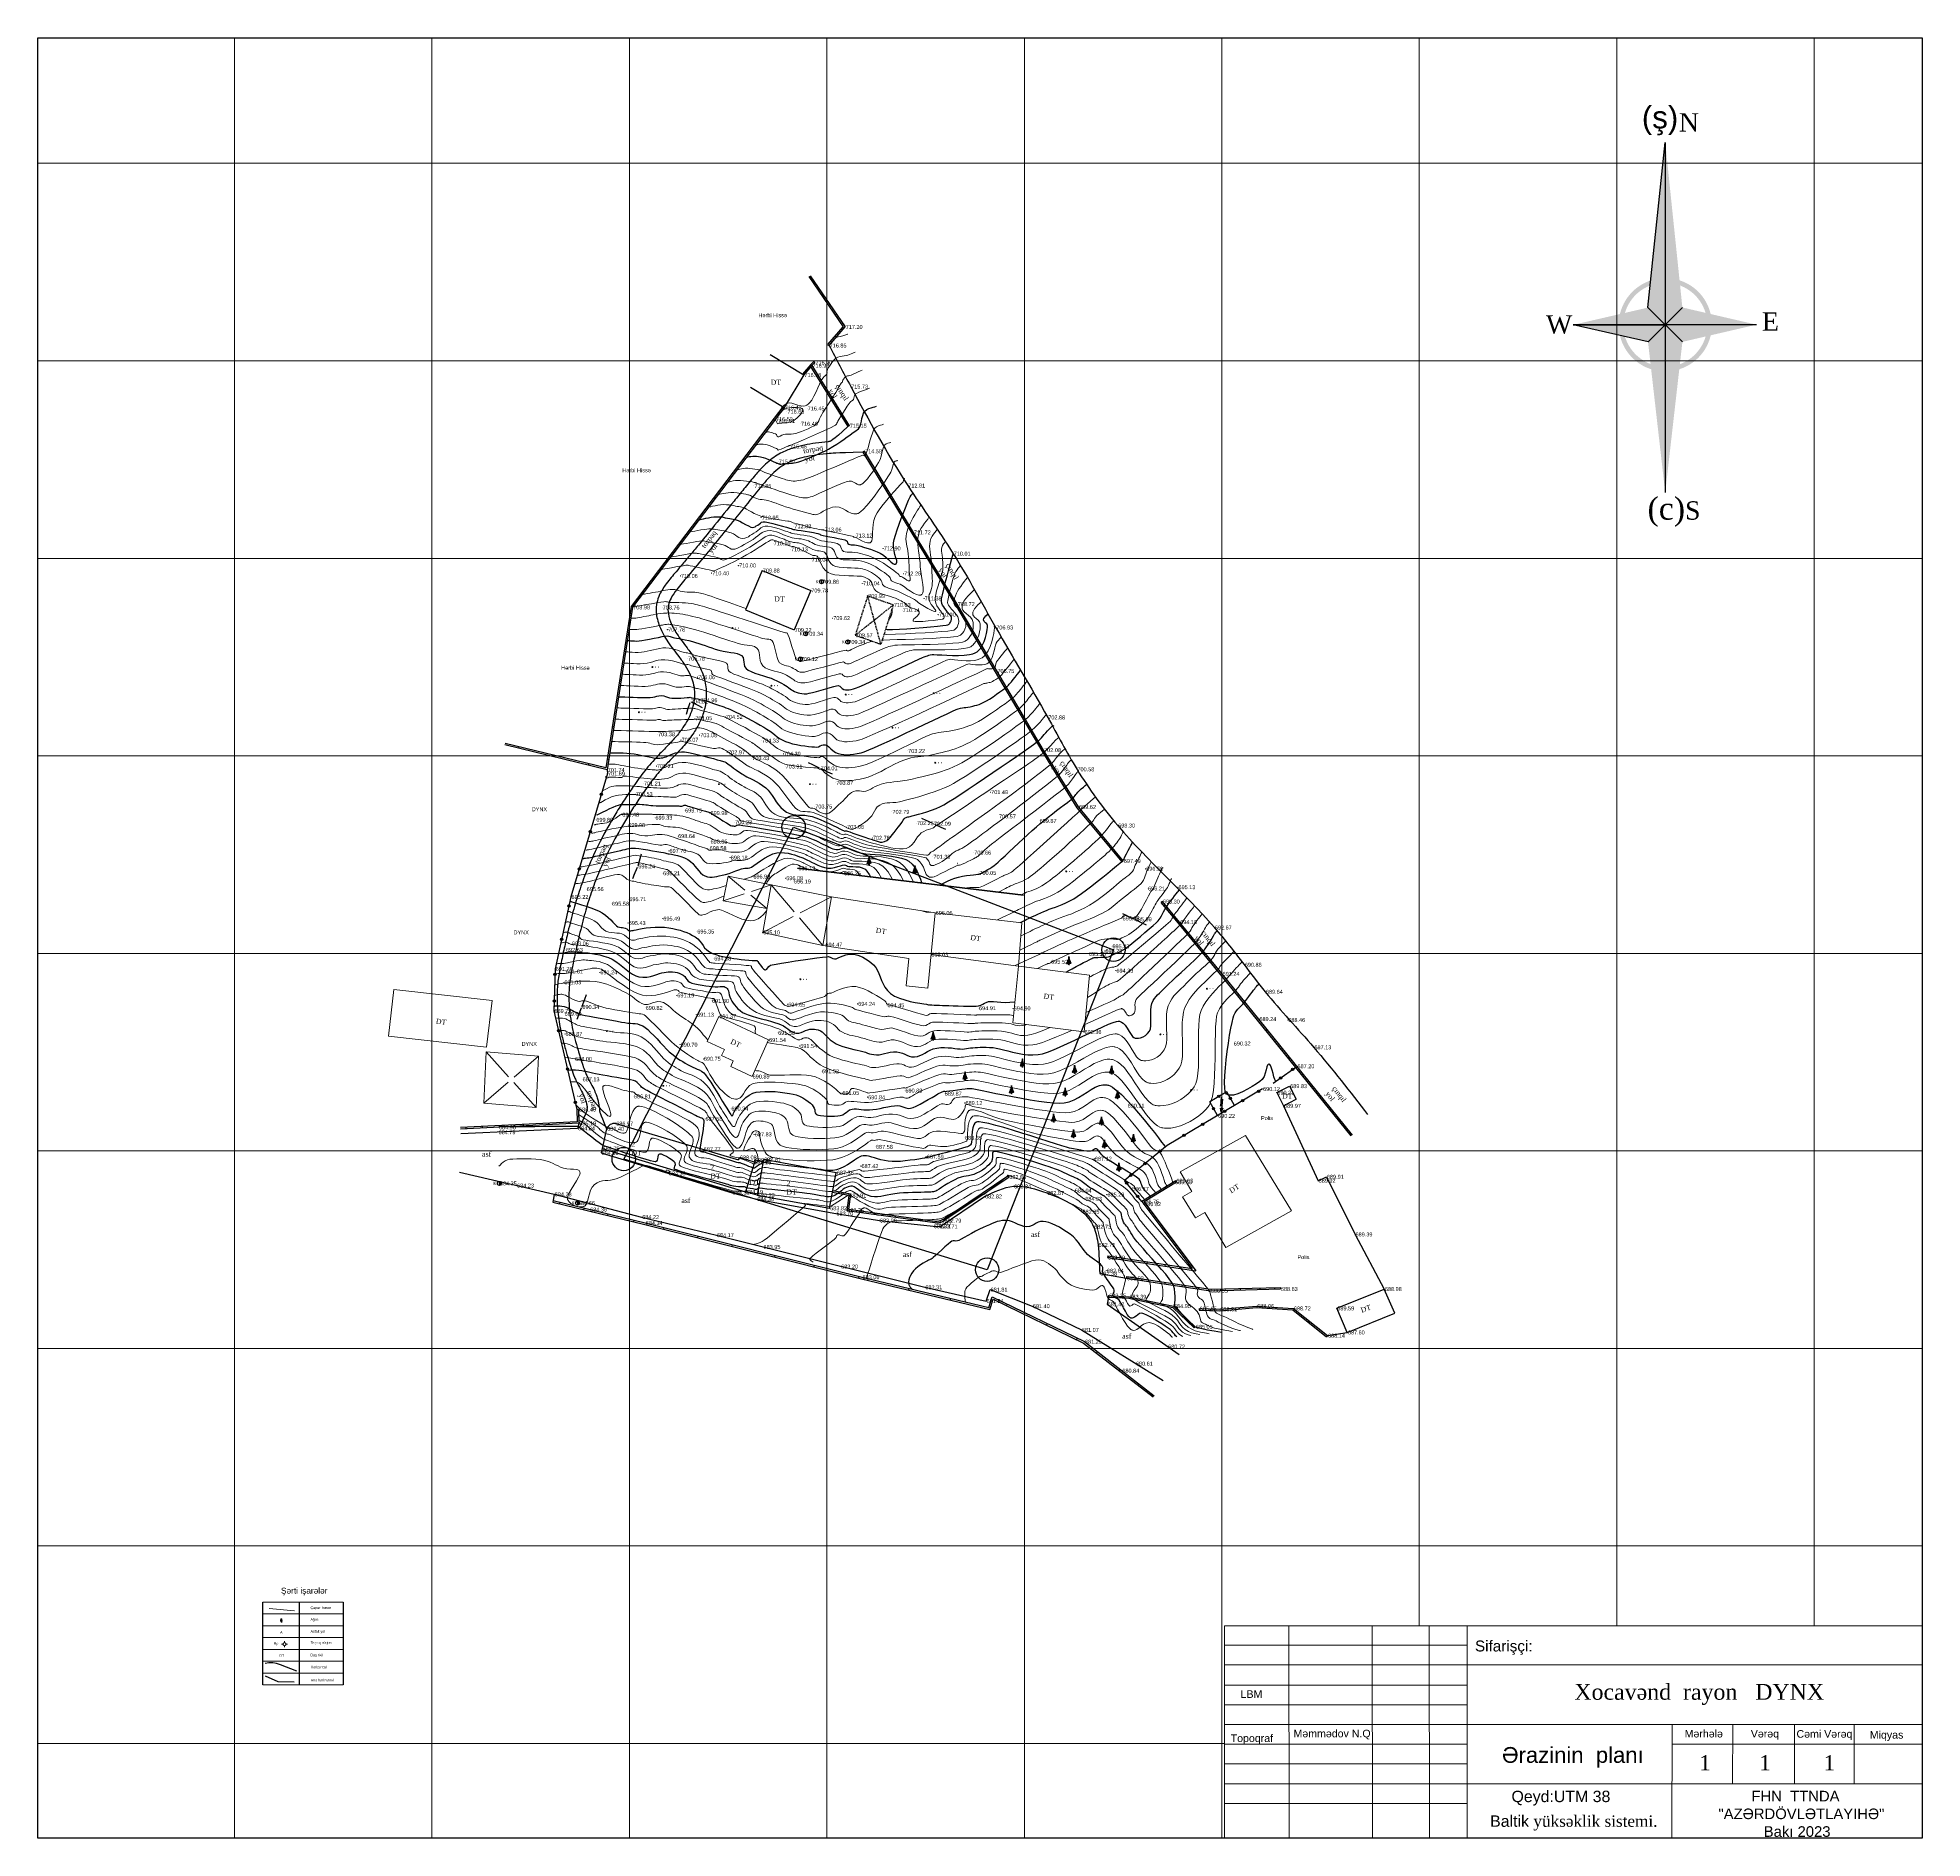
# Model space of a CAD drawing. Header units: feet. Extents: x 3381 to 1374491, y 675186 to 8751562.
# Drawn here: x 675069.6 to 675546.8, y 4375700.1 to 4376155.8 of the extents above.
import ezdxf
from ezdxf.enums import TextEntityAlignment as Align

# ---------------------------------------------------------------- set-up
doc = ezdxf.new("R2010")
doc.units = ezdxf.units.FT
doc.header["$MEASUREMENT"] = 0
doc.header["$PDMODE"] = 34
doc.header["$PDSIZE"] = 0.01
for name, pattern in [('ACAD_ISO03W100', [30, 12, -18]), ('DASHED2', [0.375, 0.25, -0.125]), ('DASHEDX2', [38.1, 25.4, -12.7])]:
    doc.linetypes.add(name, pattern=pattern)
doc.layers.get('0').update_dxf_attribs({"linetype": 'CONTINUOUS'})
for name, color, linetype in [('0_Point_Height', 2, 'CONTINUOUS'), ('0_Point_Point', 7, 'CONTINUOUS'), ('Aqaclar', 3, 'CONTINUOUS'), ('col bitkisi', 7, 'CONTINUOUS'), ('hasar', 7, 'CONTINUOUS'), ('HORIZONTAL', 24, 'CONTINUOUS'), ('Kompass', 7, 'CONTINUOUS'), ('Layer8', 7, 'CONTINUOUS'), ('Lep-Stolb', 7, 'CONTINUOUS'), ('polygon', 5, 'CONTINUOUS'), ('ramka', 7, 'CONTINUOUS'), ('Yazilar', 7, 'CONTINUOUS')]:
    doc.layers.add(name, color=color, linetype=linetype)
for name, color, linetype, lineweight in [('0_Ном._пера__1', 7, 'CONTINUOUS', 13), ('ANA HORIZONTAL', 24, 'CONTINUOUS', 30), ('das hasar', 5, 'CONTINUOUS', 0), ('das tikili', 5, 'CONTINUOUS', 0), ('HORIZANTAL', 24, 'CONTINUOUS', 13), ('km setka', 170, 'CONTINUOUS', 15), ('kontur', 5, 'CONTINUOUS', 0), ('Layer3', 7, 'CONTINUOUS', 13)]:
    doc.layers.add(name, color=color, linetype=linetype, lineweight=lineweight)
doc.styles.get("Standard").update_dxf_attribs({"font": 'arial.ttf', "height": 2.5})
doc.styles.add('Standart', font='times.ttf')
doc.linetypes.add('FENCELINE1', pattern='A,6.35,-2.54,[133,ltypeshp.shx,S=2.54,R=0,X=-2.54,Y=0],-2.54,25.4', length=36.83)
doc.linetypes.add('FENCELINE2', pattern='A,6.35,-2.54,[132,ltypeshp.shx,S=2.54,R=0,X=-2.54,Y=0],-2.54,25.4', length=36.83)

msp = doc.modelspace()

# ---------------------------------------------------------------- hatches: boundary and pattern name
at = {"layer": 'col bitkisi', "ltscale": 1.5}
h = msp.add_hatch(color=256, dxfattribs=at)
edge = h.paths.add_edge_path()
edge.add_arc((675245.509, 4376006.394), 0.125, 0, 360)
h = msp.add_hatch(color=256, dxfattribs=at)
edge = h.paths.add_edge_path()
edge.add_arc((675246.291, 4376006.394), 0.125, 0, 360)
h = msp.add_hatch(color=256, dxfattribs=at)
edge = h.paths.add_edge_path()
edge.add_arc((675247.05, 4376006.394), 0.125, 0, 360)
h = msp.add_hatch(color=256, dxfattribs=at)
edge = h.paths.add_edge_path()
edge.add_arc((675225.243, 4375996.537), 0.125, 0, 360)
h = msp.add_hatch(color=256, dxfattribs=at)
edge = h.paths.add_edge_path()
edge.add_arc((675226.026, 4375996.537), 0.125, 0, 360)
h = msp.add_hatch(color=256, dxfattribs=at)
edge = h.paths.add_edge_path()
edge.add_arc((675226.784, 4375996.537), 0.125, 0, 360)
h = msp.add_hatch(color=256, dxfattribs=at)
edge = h.paths.add_edge_path()
edge.add_arc((675255.379, 4375991.805), 0.125, 0, 360)
h = msp.add_hatch(color=256, dxfattribs=at)
edge = h.paths.add_edge_path()
edge.add_arc((675256.161, 4375991.805), 0.125, 0, 360)
h = msp.add_hatch(color=256, dxfattribs=at)
edge = h.paths.add_edge_path()
edge.add_arc((675256.92, 4375991.805), 0.125, 0, 360)
h = msp.add_hatch(color=256, dxfattribs=at)
edge = h.paths.add_edge_path()
edge.add_arc((675274.196, 4375989.571), 0.125, 0, 360)
h = msp.add_hatch(color=256, dxfattribs=at)
edge = h.paths.add_edge_path()
edge.add_arc((675274.979, 4375989.571), 0.125, 0, 360)
h = msp.add_hatch(color=256, dxfattribs=at)
edge = h.paths.add_edge_path()
edge.add_arc((675275.738, 4375989.571), 0.125, 0, 360)
h = msp.add_hatch(color=256, dxfattribs=at)
edge = h.paths.add_edge_path()
edge.add_arc((675296.472, 4375989.913), 0.125, 0, 360)
h = msp.add_hatch(color=256, dxfattribs=at)
edge = h.paths.add_edge_path()
edge.add_arc((675297.254, 4375989.913), 0.125, 0, 360)
h = msp.add_hatch(color=256, dxfattribs=at)
edge = h.paths.add_edge_path()
edge.add_arc((675298.013, 4375989.913), 0.125, 0, 360)
h = msp.add_hatch(color=256, dxfattribs=at)
edge = h.paths.add_edge_path()
edge.add_arc((675221.822, 4375985.102), 0.125, 0, 360)
h = msp.add_hatch(color=256, dxfattribs=at)
edge = h.paths.add_edge_path()
edge.add_arc((675222.604, 4375985.102), 0.125, 0, 360)
h = msp.add_hatch(color=256, dxfattribs=at)
edge = h.paths.add_edge_path()
edge.add_arc((675223.363, 4375985.102), 0.125, 0, 360)
h = msp.add_hatch(color=256, dxfattribs=at)
edge = h.paths.add_edge_path()
edge.add_arc((675286.04, 4375981.16), 0.125, 0, 360)
h = msp.add_hatch(color=256, dxfattribs=at)
edge = h.paths.add_edge_path()
edge.add_arc((675286.822, 4375981.16), 0.125, 0, 360)
h = msp.add_hatch(color=256, dxfattribs=at)
edge = h.paths.add_edge_path()
edge.add_arc((675287.581, 4375981.16), 0.125, 0, 360)
h = msp.add_hatch(color=256, dxfattribs=at)
edge = h.paths.add_edge_path()
edge.add_arc((675296.867, 4375972.301), 0.125, 0, 360)
h = msp.add_hatch(color=256, dxfattribs=at)
edge = h.paths.add_edge_path()
edge.add_arc((675297.649, 4375972.301), 0.125, 0, 360)
h = msp.add_hatch(color=256, dxfattribs=at)
edge = h.paths.add_edge_path()
edge.add_arc((675298.408, 4375972.301), 0.125, 0, 360)
h = msp.add_hatch(color=256, dxfattribs=at)
edge = h.paths.add_edge_path()
edge.add_arc((675242.086, 4375966.893), 0.125, 0, 360)
h = msp.add_hatch(color=256, dxfattribs=at)
edge = h.paths.add_edge_path()
edge.add_arc((675242.869, 4375966.893), 0.125, 0, 360)
h = msp.add_hatch(color=256, dxfattribs=at)
edge = h.paths.add_edge_path()
edge.add_arc((675243.627, 4375966.893), 0.125, 0, 360)
h = msp.add_hatch(color=256, dxfattribs=at)
edge = h.paths.add_edge_path()
edge.add_arc((675265.115, 4375966.893), 0.125, 0, 360)
h = msp.add_hatch(color=256, dxfattribs=at)
edge = h.paths.add_edge_path()
edge.add_arc((675265.898, 4375966.893), 0.125, 0, 360)
h = msp.add_hatch(color=256, dxfattribs=at)
edge = h.paths.add_edge_path()
edge.add_arc((675266.656, 4375966.893), 0.125, 0, 360)
h = msp.add_hatch(color=256, dxfattribs=at)
edge = h.paths.add_edge_path()
edge.add_arc((675330.033, 4375944.798), 0.125, 0, 360)
h = msp.add_hatch(color=256, dxfattribs=at)
edge = h.paths.add_edge_path()
edge.add_arc((675330.815, 4375944.798), 0.125, 0, 360)
h = msp.add_hatch(color=256, dxfattribs=at)
edge = h.paths.add_edge_path()
edge.add_arc((675331.574, 4375944.798), 0.125, 0, 360)
h = msp.add_hatch(color=256, dxfattribs=at)
edge = h.paths.add_edge_path()
edge.add_arc((675262.722, 4375917.508), 0.125, 0, 360)
h = msp.add_hatch(color=256, dxfattribs=at)
edge = h.paths.add_edge_path()
edge.add_arc((675263.505, 4375917.508), 0.125, 0, 360)
h = msp.add_hatch(color=256, dxfattribs=at)
edge = h.paths.add_edge_path()
edge.add_arc((675264.264, 4375917.508), 0.125, 0, 360)
h = msp.add_hatch(color=256, dxfattribs=at)
edge = h.paths.add_edge_path()
edge.add_arc((675365.638, 4375915.114), 0.125, 0, 360)
h = msp.add_hatch(color=256, dxfattribs=at)
edge = h.paths.add_edge_path()
edge.add_arc((675366.421, 4375915.114), 0.125, 0, 360)
h = msp.add_hatch(color=256, dxfattribs=at)
edge = h.paths.add_edge_path()
edge.add_arc((675367.179, 4375915.114), 0.125, 0, 360)
h = msp.add_hatch(color=256, dxfattribs=at)
edge = h.paths.add_edge_path()
edge.add_arc((675213.71, 4375904.401), 0.125, 0, 360)
h = msp.add_hatch(color=256, dxfattribs=at)
edge = h.paths.add_edge_path()
edge.add_arc((675214.492, 4375904.401), 0.125, 0, 360)
h = msp.add_hatch(color=256, dxfattribs=at)
edge = h.paths.add_edge_path()
edge.add_arc((675215.251, 4375904.401), 0.125, 0, 360)
h = msp.add_hatch(color=256, dxfattribs=at)
edge = h.paths.add_edge_path()
edge.add_arc((675353.856, 4375903.557), 0.125, 0, 360)
h = msp.add_hatch(color=256, dxfattribs=at)
edge = h.paths.add_edge_path()
edge.add_arc((675354.639, 4375903.557), 0.125, 0, 360)
h = msp.add_hatch(color=256, dxfattribs=at)
edge = h.paths.add_edge_path()
edge.add_arc((675355.397, 4375903.557), 0.125, 0, 360)
h = msp.add_hatch(color=256, dxfattribs=at)
edge = h.paths.add_edge_path()
edge.add_arc((675228.017, 4375890.533), 0.125, 0, 360)
h = msp.add_hatch(color=256, dxfattribs=at)
edge = h.paths.add_edge_path()
edge.add_arc((675228.799, 4375890.533), 0.125, 0, 360)
h = msp.add_hatch(color=256, dxfattribs=at)
edge = h.paths.add_edge_path()
edge.add_arc((675229.558, 4375890.533), 0.125, 0, 360)
h = msp.add_hatch(color=256, dxfattribs=at)
edge = h.paths.add_edge_path()
edge.add_arc((675361.641, 4375889.478), 0.125, 0, 360)
h = msp.add_hatch(color=256, dxfattribs=at)
edge = h.paths.add_edge_path()
edge.add_arc((675362.423, 4375889.478), 0.125, 0, 360)
h = msp.add_hatch(color=256, dxfattribs=at)
edge = h.paths.add_edge_path()
edge.add_arc((675363.182, 4375889.478), 0.125, 0, 360)
at = {"layer": 'Kompass'}
h = msp.add_hatch(color=5, dxfattribs=at)
h.set_gradient(color1=(0, 0, 255), one_color=1, tint=1)
h.paths.add_polyline_path([(675481.673, 4376083.2), (675477.312, 4376087.53), (675481.683, 4376129.344)])
h = msp.add_hatch(color=220, dxfattribs=at)
h.set_gradient(color1=(236, 9, 164), tint=1)
h.paths.add_polyline_path([(675481.673, 4376083.207), (675486.026, 4376087.562), (675481.683, 4376129.344)])
h = msp.add_hatch(color=5, dxfattribs=at)
edge = h.paths.add_edge_path()
edge.add_line((675481.671, 4376093.829), (675481.671, 4376094.991))
edge.add_arc((675481.745, 4376083.249), 11.743, 13.04557, 90.36246, ccw=False)
edge.add_line((675493.185, 4376085.899), (675491.904, 4376086.197))
edge.add_arc((675481.612, 4376083.075), 10.755, 16.87652, 89.68771)
edge = h.paths.add_edge_path()
edge.add_line((675477.898, 4376093.129), (675478.031, 4376094.409))
edge.add_arc((675481.749, 4376083.147), 11.86, 108.26723, 179.86034)
edge.add_line((675469.889, 4376083.176), (675471.051, 4376083.177))
edge.add_arc((675481.687, 4376083.191), 10.636, 110.87362, 180.07766, ccw=False)
edge = h.paths.add_edge_path()
edge.add_line((675471.487, 4376080.173), (675470.207, 4376080.466))
edge.add_arc((675481.667, 4376083.15), 11.77, 193.18314, 270.13483)
edge.add_line((675481.694, 4376071.38), (675481.676, 4376072.542))
edge.add_arc((675481.799, 4376083.325), 10.783, 196.99488, 269.34396, ccw=False)
edge.add_line((675471.487, 4376080.173), (675471.487, 4376080.173))
edge = h.paths.add_edge_path()
edge.add_line((675485.244, 4376071.923), (675485.39, 4376073.204))
edge.add_arc((675481.7, 4376083.182), 10.639, 290.29292, 360.10887)
edge.add_line((675492.339, 4376083.202), (675493.501, 4376083.196))
edge.add_arc((675481.747, 4376083.145), 11.754, -72.69301, 0.24835, ccw=False)
edge.add_line((675485.244, 4376071.923), (675485.39, 4376073.204))
edge.add_line((675485.39, 4376073.204), (675485.244, 4376071.923))
h = msp.add_hatch(color=220, dxfattribs=at)
h.set_gradient(color1=(236, 9, 164), tint=1)
h.paths.add_polyline_path([(675481.681, 4376083.2), (675477.312, 4376087.53), (675458.399, 4376083.166), (675481.673, 4376083.207)])
h = msp.add_hatch(color=5, dxfattribs=at)
h.set_gradient(color1=(0, 0, 255), one_color=1, tint=1, name='CURVED')
h.paths.add_polyline_path([(675481.673, 4376083.2), (675486.026, 4376087.562), (675504.788, 4376083.205)])
h = msp.add_hatch(color=5, dxfattribs=at)
h.set_gradient(color1=(0, 0, 255), one_color=1, tint=1, name='HEMISPHERICAL')
h.paths.add_polyline_path([(675481.666, 4376083.186), (675477.333, 4376078.836), (675458.399, 4376083.166)])
h = msp.add_hatch(color=220, dxfattribs=at)
h.set_gradient(color1=(236, 9, 164), tint=1)
h.paths.add_polyline_path([(675477.329, 4376078.832), (675481.68, 4376083.186), (675481.683, 4376040.719)])
h = msp.add_hatch(color=5, dxfattribs=at)
h.set_gradient(color1=(0, 0, 255), one_color=1, tint=1, name='HEMISPHERICAL')
h.paths.add_polyline_path([(675481.68, 4376083.186), (675481.683, 4376040.719), (675486.034, 4376078.854)])
h = msp.add_hatch(color=220, dxfattribs=at)
h.set_gradient(color1=(236, 9, 164), tint=1, name='INVHEMISPHERICAL')
h.paths.add_polyline_path([(675486.034, 4376078.854), (675481.695, 4376083.186), (675504.788, 4376083.205)])
at = {"layer": 'ramka', "lineweight": 13, "ltscale": 0.4}
msp.add_hatch(color=256, dxfattribs=at).paths.add_polyline_path([(675131.283, 4375755.65), (675131.23, 4375755.629), (675131.195, 4375755.592), (675131.177, 4375755.542), (675131.185, 4375755.485), (675131.191, 4375755.474), (675131.154, 4375755.429), (675131.13, 4375755.368), (675131.132, 4375755.321), (675131.139, 4375755.29), (675131.143, 4375755.28), (675131.12, 4375755.259), (675131.091, 4375755.209), (675131.076, 4375755.124), (675131.087, 4375755.077), (675131.112, 4375755.036), (675131.13, 4375755.025), (675131.166, 4375755.012), (675131.207, 4375754.998), (675131.258, 4375754.991), (675131.291, 4375754.989), (675131.292, 4375754.794), (675131.469, 4375754.792), (675131.292, 4375754.794), (675131.291, 4375754.989), (675131.348, 4375754.994), (675131.396, 4375755.004), (675131.429, 4375755.015), (675131.458, 4375755.034), (675131.477, 4375755.056), (675131.492, 4375755.087), (675131.497, 4375755.118), (675131.496, 4375755.152), (675131.487, 4375755.197), (675131.467, 4375755.232), (675131.445, 4375755.26), (675131.431, 4375755.274), (675131.441, 4375755.314), (675131.444, 4375755.353), (675131.438, 4375755.393), (675131.427, 4375755.425), (675131.415, 4375755.446), (675131.406, 4375755.457), (675131.397, 4375755.466), (675131.387, 4375755.475), (675131.385, 4375755.475), (675131.399, 4375755.513), (675131.399, 4375755.541), (675131.399, 4375755.562), (675131.387, 4375755.585), (675131.369, 4375755.606), (675131.359, 4375755.624), (675131.33, 4375755.644), (675131.306, 4375755.648), (675131.261, 4375755.647)])

# ---------------------------------------------------------------- linework, layer by layer
at = {"linetype": 'Continuous'}
for p, q in [((675264.858, 4376095.373, 716.848), (675273.55, 4376082.672, 716.848)), ((675265.188, 4376095.599, 716.848), (675274.054, 4376082.643, 716.848)), ((675266.073, 4376094.305), (675265.754, 4376094.063)), ((675268.756, 4376090.385), (675268.437, 4376090.143)), ((675271.929, 4376085.748), (675271.61, 4376085.506)), ((675271.544, 4376080.355), (675271.839, 4376080.085)), ((675255.036, 4376075.642, 716.976), (675263.6, 4376070.478, 716.976)), ((675269.683, 4376078.206, 716.848), (675269.985, 4376077.944, 716.848)), ((675263.6, 4376070.478, 716.976), (675258.622, 4376062.222, 716.431)), ((675265.359, 4376073.113, 716.983), (675263.252, 4376070.688, 716.976)), ((675265.647, 4376072.836, 716.983), (675263.6, 4376070.478, 716.976)), ((675265.307, 4376072.625, 716.983), (675274.744, 4376057.426, 715.153)), ((675266.095, 4376073.879, 716.899), (675265.359, 4376073.113, 716.983)), ((675266.383, 4376073.602, 716.899), (675265.647, 4376072.836, 716.983)), ((675265.647, 4376072.836, 716.983), (675275.084, 4376057.637, 715.153)), ((675266.095, 4376073.879, 716.899), (675266.383, 4376073.602, 716.899)), ((675250.058, 4376067.386, 716.431), (675258.622, 4376062.222, 716.431)), ((675268.316, 4376068.537), (675267.983, 4376068.316)), ((675258.277, 4376062.43, 716.432), (675256.07, 4376059.526, 716.528)), ((675258.622, 4376062.222, 716.431), (675256.388, 4376059.284, 716.528)), ((675271.056, 4376064.125), (675270.722, 4376063.904)), ((675273.752, 4376059.783), (675273.418, 4376059.562)), ((675256.069, 4376059.526, 716.528), (675219.861, 4376011.826, 708.969)), ((675256.388, 4376059.284, 716.528), (675220.242, 4376011.666, 708.982)), ((675255.912, 4376059.318, 6.389), (675256.227, 4376059.072, 6.389)), ((675275.084, 4376057.637, 715.153), (675274.744, 4376057.426, 715.153)), ((675249.292, 4376050.597, -710.059), (675249.607, 4376050.351, -710.059)), ((675278.974, 4376051.17, 697.485), (675278.631, 4376050.964, 697.485)), ((675279.508, 4376050.281), (675279.174, 4376050.06)), ((675283.342, 4376043.9), (675283.008, 4376043.679)), ((675240.868, 4376039.499, -710.059), (675241.183, 4376039.253, -710.059)), ((675288.645, 4376035.073), (675288.312, 4376034.852)), ((675232.035, 4376027.864, -710.059), (675232.35, 4376027.617, -710.059)), ((675294.139, 4376026.027, 712.257), (675293.805, 4376025.806, 712.257)), ((675223.772, 4376016.978), (675224.087, 4376016.732)), ((675253.069, 4376020.987, 709.876), (675248.862, 4376010.986, 709.322)), ((675253.069, 4376020.987, 709.876), (675265.346, 4376015.931, 709.777)), ((675298.389, 4376019.1, 711.378), (675298.055, 4376018.879, 711.378)), ((675265.346, 4376015.931, 709.777), (675261.139, 4376005.93, 709.223)), ((675219.861, 4376011.826, 708.969), (675213.469, 4375970.988, 701.811)), ((675220.242, 4376011.666, 708.982), (675213.797, 4375970.496, 701.736)), ((675248.862, 4376010.986, 709.322), (675261.139, 4376005.93, 709.223)), ((675303.777, 4376010.236), (675303.444, 4376010.015)), ((675219.475, 4376006.765, -130.678), (675219.084, 4376006.86, -141.271)), ((675309.776, 4376000.096), (675309.442, 4375999.875)), ((675217.356, 4375993.23, -100.968), (675216.965, 4375993.325, -111.551)), ((675315.148, 4375991), (675314.814, 4375990.778)), ((675215.489, 4375981.306, -86.119), (675215.099, 4375981.401, -96.693)), ((675320.644, 4375981.68), (675320.31, 4375981.459)), ((675213.797, 4375970.496, 701.736), (675187.9, 4375976.819)), ((675213.469, 4375970.988, 690.28), (675187.995, 4375977.207)), ((675191.461, 4375976.361), (675191.371, 4375975.971)), ((675199.887, 4375974.304, 228.337), (675199.797, 4375973.914, 228.337)), ((675213.867, 4375969.555, 701.692), (675204.631, 4375938.365, 695.222)), ((675209.116, 4375972.05, 478.557), (675209.026, 4375971.661, 478.557)), ((675213.797, 4375970.496, 701.736), (675213.867, 4375969.555, 701.692)), ((675214.194, 4375973.033, -68.321), (675213.804, 4375973.128, -78.89)), ((675325.601, 4375973.372), (675325.268, 4375973.151)), ((675330.534, 4375965.372), (675330.201, 4375965.151)), ((675334.92, 4375958.994), (675334.616, 4375958.734)), ((675338.839, 4375954.261), (675338.534, 4375954.001)), ((675342.88, 4375949.379), (675342.575, 4375949.12)), ((675344.472, 4375947.456, 697.485), (675344.164, 4375947.201, 697.485)), ((675204.631, 4375938.365, 695.222), (675200.63, 4375920.134, 691.756)), ((675354.374, 4375937.195, 687.196), (675354.068, 4375936.938, 687.196)), ((675355.138, 4375936.284), (675354.833, 4375936.025)), ((675360.504, 4375929.842), (675360.199, 4375929.582)), ((675366.63, 4375922.382), (675366.325, 4375922.123)), ((675200.63, 4375920.134, 691.756), (675200.317, 4375909.513, 689.787)), ((675373.757, 4375913.647), (675373.453, 4375913.388)), ((675200.317, 4375909.513, 689.787), (675206.151, 4375884.531, 686.459)), ((675380.909, 4375904.83), (675380.604, 4375904.571)), ((675386.678, 4375897.688), (675386.373, 4375897.428)), ((675382.444, 4375891.208, 690.322), (675388.122, 4375895.262, 250.259)), ((675379.728, 4375889.746, 690.121), (675355.578, 4375875.454, 690.108)), ((675370.649, 4375889.021, 690.117), (675366.346, 4375886.474, 690.115)), ((675372.627, 4375885.544, 668.222), (675370.649, 4375889.021, 64.195)), ((675383.341, 4375888.812, 690.209), (675386.584, 4375890.466, 689.83)), ((675383.341, 4375888.812, 690.209), (675385.038, 4375885.487, 689.971)), ((675386.584, 4375890.466, 689.83), (675388.281, 4375887.141, 689.592)), ((675394.66, 4375887.804), (675394.355, 4375887.545)), ((675206.551, 4375884.537, 686.459), (675206.151, 4375884.531, 686.459)), ((675206.151, 4375884.531, 686.459), (675206.195, 4375881.426, 685.33)), ((675206.551, 4375884.537, 686.459), (675206.6, 4375881.045, 685.19)), ((675368.324, 4375882.997, 681.217), (675366.346, 4375886.474, 77.191)), ((675385.038, 4375885.487, 689.971), (675388.281, 4375887.141, 689.592)), ((675385.038, 4375885.487, 689.971), (675393.797, 4375866.518, 689.923)), ((675206.195, 4375881.426, 676.348), (675176.669, 4375879.992)), ((675206.6, 4375881.045, 685.19), (675176.689, 4375879.592)), ((675177.997, 4375880.056), (675178.014, 4375879.657)), ((675182.161, 4375880.258), (675182.178, 4375879.859)), ((675187.4, 4375880.513), (675187.416, 4375880.113)), ((675192.522, 4375880.762), (675192.539, 4375880.362)), ((675198.972, 4375881.075), (675198.988, 4375880.675)), ((675204.122, 4375881.325, 684.739), (675204.139, 4375880.925, 684.739)), ((675206.576, 4375882.722, -63.749), (675206.177, 4375882.703, -72.907)), ((675213.665, 4375879.671, 686.402), (675212.492, 4375874.642, 684.746)), ((675215.954, 4375880.968, 686.974), (675247.067, 4375871.823, 167.929)), ((675400.433, 4375880.656), (675400.129, 4375880.396)), ((675212.492, 4375874.642, 684.746), (675248.822, 4375863.703, 684.493)), ((675355.578, 4375875.454, 690.108), (675344.796, 4375866.576, 96.176)), ((675247.246, 4375872.419, 1269.019), (675247.067, 4375871.823, 1269.019)), ((675247.246, 4375872.419, 688.078), (675251.105, 4375871.285, 623.701)), ((675251.229, 4375871.697, 684.493), (675248.822, 4375863.703, 684.493)), ((675253.303, 4375871.32, 688.08), (675251.229, 4375871.697, 688.13)), ((675253.406, 4375871.896, 687.807), (675251.796, 4375862.861, 684.329)), ((675271.801, 4375868.553, 687.364), (675253.406, 4375871.896, 687.807)), ((675270.123, 4375859.553, 683.822), (675271.801, 4375868.553, 687.364)), ((675298.835, 4375856.739, 682.77), (675315.248, 4375867.774, 682.842)), ((675299.058, 4375856.407, 682.77), (675315.471, 4375867.442, 682.842)), ((675313.571, 4375866.646, 682.839), (675313.794, 4375866.315, 682.839)), ((675315.248, 4375867.774, 682.842), (675315.471, 4375867.442, 682.842)), ((675349.136, 4375861.246, 686.749), (675344.796, 4375866.576, 155.937)), ((675357.759, 4375866.517, 689.629), (675349.136, 4375861.246, 686.749)), ((675357.968, 4375866.176, 689.629), (675349.721, 4375861.135, 686.875)), ((675355.101, 4375864.892, 526.873), (675355.343, 4375864.571, 514.864)), ((675357.759, 4375866.517, 689.629), (675357.968, 4375866.176, 689.629)), ((675393.797, 4375866.518, 689.923), (675395.901, 4375867.525, 689.909)), ((675395.901, 4375867.525, 689.909), (675403.146, 4375852.93, 689.392)), ((675200.127, 4375861.467, 684.355), (675200.063, 4375861.071, 640.682)), ((675200.389, 4375863.079, 684.227), (675200.127, 4375861.467, 684.355)), ((675201.805, 4375861.06), (675201.725, 4375860.668)), ((675207.923, 4375859.576), (675207.843, 4375859.184)), ((675251.796, 4375862.861, 684.329), (675248.822, 4375863.703, 684.493)), ((675251.796, 4375862.861, 684.329), (675270.123, 4375859.553, 683.822)), ((675274.988, 4375862.778, 683.908), (675270.864, 4375863.527, 684.007)), ((675275.438, 4375863.103, 683.936), (675270.936, 4375863.921, 684.007)), ((675273.211, 4375863.507), (675273.149, 4375863.112)), ((675274.988, 4375862.778, 683.908), (675274.449, 4375859.007, 683.746)), ((675274.729, 4375860.967), (675275.126, 4375860.914)), ((675275.438, 4375863.103, 683.924), (675274.902, 4375859.348, 683.763)), ((675274.902, 4375859.348, 683.729), (675296.784, 4375856.306, 682.77)), ((675304.164, 4375860.322), (675304.388, 4375859.99)), ((675308.536, 4375863.261), (675308.76, 4375862.93)), ((675349.136, 4375861.246, 686.749), (675361.93, 4375844.278, 26.213)), ((675349.721, 4375861.135, 673.042), (675362.816, 4375843.741, 22.403)), ((675351.209, 4375862.513, 538.515), (675351.451, 4375862.192, 526.505)), ((675213.973, 4375858.108), (675213.893, 4375857.716)), ((675220.548, 4375856.513), (675220.468, 4375856.121)), ((675228.103, 4375854.647), (675228.022, 4375854.254)), ((675274.449, 4375859.007, 683.746), (675296.729, 4375855.91, 682.77)), ((675276.974, 4375859.06), (675276.926, 4375858.663)), ((675281.869, 4375858.379), (675281.822, 4375857.982)), ((675286.792, 4375857.695), (675286.745, 4375857.298)), ((675292.085, 4375856.959), (675292.037, 4375856.562)), ((675296.352, 4375855.009, 682.737), (675298.113, 4375854.944, 682.709)), ((675299.958, 4375857.494), (675300.182, 4375857.163)), ((675351.236, 4375859.123, 687.856), (675350.894, 4375858.914, 687.742)), ((675354.524, 4375854.755, 688.021), (675354.186, 4375854.548, 687.908)), ((675236.781, 4375852.48), (675236.701, 4375852.087)), ((675245.407, 4375850.326), (675245.326, 4375849.934)), ((675357.928, 4375850.234, 688.241), (675357.593, 4375850.029, 688.129)), ((675403.146, 4375852.93, 689.392), (675410.562, 4375839.087, 688.984)), ((675256.285, 4375847.61), (675256.204, 4375847.217)), ((675266.219, 4375845.129), (675266.139, 4375844.737)), ((675340.537, 4375847.478, 682.689), (675340.478, 4375847.082, 682.689)), ((675340.478, 4375847.082, 682.689), (675362.816, 4375843.741, 686.376)), ((675340.537, 4375847.478, 682.689), (675361.93, 4375844.278, 686.22)), ((675342.782, 4375847.142), (675342.733, 4375846.745)), ((675346.423, 4375846.597, 219.33), (675346.374, 4375846.2, 219.33)), ((675350.515, 4375845.985), (675350.466, 4375845.588)), ((675355.054, 4375845.306), (675355.006, 4375844.909)), ((675361.255, 4375845.815, 688.046), (675360.923, 4375845.613, 687.935)), ((675277.518, 4375842.308), (675277.437, 4375841.916)), ((675345.314, 4375842.232, 683.035), (675345.255, 4375841.836, 683.035)), ((675345.255, 4375841.836, 683.035), (675366.524, 4375838.655, 686.546)), ((675345.314, 4375842.232, 683.035), (675366.549, 4375839.056, 686.54)), ((675347.44, 4375841.914), (675347.384, 4375841.518)), ((675350.825, 4375841.407), (675350.775, 4375841.01)), ((675355.034, 4375840.778), (675355.019, 4375840.376)), ((675359.127, 4375844.697), (675359.078, 4375844.3)), ((675359.36, 4375840.131), (675359.329, 4375839.731)), ((675290.18, 4375839.26), (675290.099, 4375838.867)), ((675300.751, 4375836.721), (675300.671, 4375836.329)), ((675340.763, 4375837.455, 682.253), (675340.739, 4375837.056, 682.253)), ((675340.739, 4375837.056, 682.253), (675345.833, 4375836.753, 683.381)), ((675340.763, 4375837.455, 682.253), (675345.886, 4375837.151, 683.387)), ((675343.744, 4375837.278), (675343.72, 4375836.879)), ((675345.833, 4375836.753, 683.391), (675356.975, 4375834.427, 684.937)), ((675345.886, 4375837.151, 683.387), (675357.168, 4375834.795, 684.952)), ((675347.975, 4375836.715), (675347.911, 4375836.319)), ((675351.22, 4375836.037), (675351.149, 4375835.643)), ((675354.453, 4375835.362), (675354.379, 4375834.969)), ((675363.523, 4375839.508), (675363.477, 4375839.111)), ((675366.524, 4375838.655, 686.546), (675384.238, 4375839.119, 688.633)), ((675366.549, 4375839.056, 686.55), (675384.228, 4375839.519, 688.633)), ((675369.065, 4375839.122), (675369.092, 4375838.722)), ((675374.044, 4375839.252), (675374.074, 4375838.853)), ((675378.969, 4375839.381), (675379.005, 4375838.982)), ((675382.698, 4375839.479), (675382.725, 4375839.079)), ((675384.228, 4375839.519, 688.633), (675384.238, 4375839.119, 688.633)), ((675398.523, 4375834.223, 689.594), (675410.562, 4375839.087, 688.984)), ((675413.233, 4375832.993, 686.994), (675410.562, 4375839.087, 688.984)), ((675315.063, 4375835.262), (675314.915, 4375834.889)), ((675356.975, 4375834.427, 684.953), (675362.416, 4375829.255, 685.052)), ((675357.168, 4375834.795, 684.952), (675362.692, 4375829.545, 685.052)), ((675359.72, 4375832.369), (675359.436, 4375832.087)), ((675363.701, 4375834.143, 685.649), (675363.689, 4375833.743, 685.649)), ((675363.689, 4375833.743, 685.649), (675368.926, 4375833.592, 686.811)), ((675363.701, 4375834.143, 685.649), (675368.892, 4375833.991, 686.811)), ((675366.443, 4375834.063), (675366.44, 4375833.664)), ((675368.892, 4375833.991, 686.811), (675378.227, 4375834.792, 688.063)), ((675368.926, 4375833.592, 686.811), (675378.231, 4375834.391, 688.059)), ((675373.77, 4375834.41), (675373.812, 4375834.012)), ((675378.227, 4375834.792, 688.063), (675387.531, 4375834.2, 688.715)), ((675378.231, 4375834.391, 688.065), (675387.38, 4375833.809, 688.706)), ((675383.096, 4375834.482), (675383.091, 4375834.082)), ((675387.38, 4375833.809, 688.708), (675395.936, 4375826.982, 688.136)), ((675387.531, 4375834.2, 688.715), (675396.185, 4375827.295, 688.136)), ((675391.516, 4375831.02), (675391.286, 4375830.692)), ((675401.194, 4375828.129, 687.604), (675398.523, 4375834.223, 689.594)), ((675401.194, 4375828.129, 687.604), (675413.233, 4375832.993, 686.994)), ((675325.156, 4375830.375), (675325.009, 4375830.001)), ((675332.741, 4375826.702), (675332.585, 4375826.333)), ((675362.692, 4375829.545, 685.052), (675362.416, 4375829.255, 685.052)), ((675396.185, 4375827.295, 688.136), (675395.936, 4375826.982, 688.136)), ((675396.185, 4375827.295, 688.136), (675401.194, 4375828.129, 687.604)), ((675337.898, 4375823.258), (675337.683, 4375822.919)), ((675343.584, 4375818.85, 296.602), (675343.366, 4375818.513, 296.602)), ((675348.439, 4375815.087, 680.72), (675348.229, 4375814.743, 680.72))]:
    msp.add_line(p, q, dxfattribs=at)
at = {"linetype": 'DASHED2'}
for p, q in [((675279.749, 4376014.532, 709.991), (675276.6, 4376004.599, 709.572)), ((675276.6, 4376004.599, 709.572), (675286.239, 4376012.259, 710.032)), ((675286.239, 4376012.259, 710.032), (675279.749, 4376014.532, 709.991)), ((675283.09, 4376002.326, 709.613), (675279.749, 4376014.532, 709.991)), ((675286.239, 4376012.259, 710.032), (675283.09, 4376002.326, 709.613)), ((675276.6, 4376004.599, 709.572), (675283.09, 4376002.326, 709.613))]:
    msp.add_line(p, q, dxfattribs=at)
at = {"color": 30, "linetype": 'Continuous'}
for p, q in [((675206.289, 4375879.769, 684.841), (675176.763, 4375878.38)), ((675206.6, 4375881.045, 685.19), (675206.289, 4375879.769, 684.841)), ((675212.492, 4375874.642, 684.746), (675212.256, 4375873.557, 684.685)), ((675212.256, 4375873.557, 684.685), (675245.457, 4375863.488, 684.313)), ((675245.457, 4375863.488, 684.313), (675251.64, 4375861.881, 684.364)), ((675251.64, 4375861.881, 684.364), (675271.711, 4375858.226, 683.701)), ((675298.113, 4375854.944, 682.709), (675309.34, 4375862.537, 682.82)), ((675271.711, 4375858.226, 683.701), (675282.708, 4375856.45, 683.075)), ((675282.708, 4375856.45, 683.075), (675296.352, 4375855.009, 682.737)), ((675338.515, 4375843.025, 682.384), (675345.255, 4375841.836, 683.035)), ((675340.739, 4375837.056, 682.253), (675340.369, 4375835.266, 681.419)), ((675340.369, 4375835.266, 681.419), (675358.586, 4375822.555))]:
    msp.add_line(p, q, dxfattribs=at)
at = {"linetype": 'Continuous'}
for points, elevation in [([(675269.683, 4376078.206), (675273.55, 4376082.672)], 716.848), ([(675269.985, 4376077.944), (675274.054, 4376082.643)], 716.848), ([(675344.164, 4375947.201), (675332.819, 4375960.904), (675323.934, 4375975.312), (675312.124, 4375995.342), (675302.103, 4376012.281), (675290.977, 4376030.415), (675278.631, 4376050.964)], 697.485), ([(675344.472, 4375947.456), (675333.145, 4375961.138), (675324.277, 4375975.519), (675312.468, 4375995.545), (675302.446, 4376012.487), (675291.319, 4376030.623), (675278.974, 4376051.17)], 697.485), ([(675402.192, 4375877.842), (675378.489, 4375907.19), (675369.179, 4375918.647), (675358.427, 4375931.741), (675354.068, 4375936.938)], 687.196), ([(675402.513, 4375878.081), (675378.8, 4375907.442), (675369.489, 4375918.9), (675358.735, 4375931.996), (675354.374, 4375937.195)], 687.196), ([(675200.063, 4375861.071), (675223.336, 4375855.425), (675278.227, 4375841.718), (675310.652, 4375833.932), (675311.52, 4375836.533), (675334.434, 4375825.437), (675352.049, 4375811.782)], 684.355), ([(675200.127, 4375861.467), (675223.432, 4375855.813), (675278.322, 4375842.107), (675310.389, 4375834.407), (675311.285, 4375837.092), (675334.646, 4375825.779), (675352.294, 4375812.099)], 684.355)]:
    msp.add_lwpolyline(points, dxfattribs=dict(at, elevation=elevation))
msp.add_lwpolyline([(675218, 4375872), (675261, 4375956), (675342, 4375925), (675310, 4375844)], close=True)
at = {"color": 1, "linetype": 'Continuous'}
msp.add_lwpolyline([(675369.227, 4375887.676), (675369.053, 4375885.387), (675369.575, 4375887.129), (675369.276, 4375883.845), (675369.053, 4375884.89), (675369.713, 4375884.852), (675369.276, 4375883.845)], dxfattribs=at)
at = {"color": 30, "linetype": 'Continuous', "elevation": 684.227}
msp.add_lwpolyline([(675176.433, 4375868.66), (675200.389, 4375863.079), (675222.519, 4375857.323), (675241.458, 4375852.749), (675253.256, 4375849.751), (675294.214, 4375839.558), (675309.726, 4375836.065), (675310.742, 4375838.956), (675321.424, 4375834.774), (675333.859, 4375828.754), (675354.573, 4375815.951)], dxfattribs=at)
at = {"color": 0, "linetype": 'Continuous'}
for points in [[(675126.646, 4375738.869), (675126.646, 4375759.869)], [(675135.778, 4375759.869), (675135.778, 4375738.869)], [(675146.972, 4375759.869), (675146.972, 4375738.869)]]:
    msp.add_lwpolyline(points, dxfattribs=at)
at = {"linetype": 'Continuous'}
for centre in [(675212.308, 4375964.291, 700.6), (675209.511, 4375954.844, 698.64), (675206.711, 4375945.388, 696.679), (675204.124, 4375936.054, 694.783), (675202.274, 4375927.625, 693.18), (675200.589, 4375918.751, 691.5), (675200.391, 4375912.04, 690.256), (675201.487, 4375904.503, 689.12), (675203.751, 4375894.81, 687.828), (675384.292, 4375892.527, 547.109), (675387.343, 4375894.706, 310.647), (675368.657, 4375887.842, 690.116), (675378.717, 4375889.148, 690.12), (675205.72, 4375886.377, 686.705), (675367.315, 4375884.77, 373.182), (675370.125, 4375884.063, 690.116), (675371.583, 4375887.379, 349.405), (675374.696, 4375886.768, 690.118), (675359.851, 4375877.983, 690.11), (675364.594, 4375880.79, 690.113), (675353.83, 4375874.014, 593.796), (675349.937, 4375870.81, 379.396), (675345.296, 4375865.962, 217.111), (675346.332, 4375867.841, 180.832), (675348.076, 4375862.548, 557.12)]:
    msp.add_circle(centre, 0.291, dxfattribs=at)
for centre in [(675261, 4375956), (675342, 4375925), (675218, 4375872), (675310, 4375844)]:
    msp.add_circle(centre, 2.961)
for centre, radius, start, end in [((675215.62, 4375878.889, 686.974), 2.105, 80.86965, 158.20412), ((675297.254, 4375859.155, 682.77), 3.287, 260.80923, 303.28282), ((675297.254, 4375859.155, 682.77), 2.887, 260.80923, 303.28282)]:
    msp.add_arc(centre, radius, start, end, dxfattribs=at)
for points, knots in [([(675269.972, 4376077.97), (675271.793, 4376074.5), (675278.099, 4376062.482), (675287.996, 4376044.5), (675301.991, 4376025.236), (675312.762, 4376005.038), (675323.725, 4375987.152), (675332.853, 4375969.749), (675346.268, 4375951.228), (675362.867, 4375936.939), (675374.402, 4375922.102), (675382.333, 4375911.619), (675393.651, 4375899.701), (675401.9, 4375889.009), (675406.344, 4375883.249)], [0, 0, 0, 0, 11.7595104, 40.7232097, 61.4623304, 83.0549787, 109.2907167, 124.3927439, 141.9627176, 177.5330077, 189.5588214, 198.2764878, 216.9554477, 238.7688662, 238.7688662, 238.7688662, 238.7688662]), ([(675274.73, 4376057.44), (675270.79, 4376053.677), (675270.261, 4376053.626), (675268.672, 4376053.466), (675267.609, 4376053.35), (675264.657, 4376052.943), (675262.78, 4376052.589), (675260.002, 4376051.711), (675259.051, 4376051.34), (675257.56, 4376050.602), (675257, 4376050.286), (675255.84, 4376049.531), (675255.252, 4376049.084), (675254.137, 4376048.134), (675253.607, 4376047.631), (675252.365, 4376046.359), (675251.675, 4376045.573), (675250.564, 4376044.255), (675250.13, 4376043.725), (675249.274, 4376042.678), (675248.849, 4376042.158), (675247.583, 4376040.603), (675246.75, 4376039.575), (675244.27, 4376036.507), (675242.643, 4376034.484), (675239.734, 4376030.889), (675238.458, 4376029.318), (675236.422, 4376026.84), (675235.681, 4376025.942), (675234.248, 4376024.22), (675233.559, 4376023.398), (675232.331, 4376021.944), (675231.796, 4376021.315), (675230.427, 4376019.713), (675229.554, 4376018.708), (675228.122, 4376016.767), (675227.535, 4376015.857), (675226.77, 4376014.203), (675226.521, 4376013.5), (675226.287, 4376012.378), (675226.233, 4376011.984), (675226.185, 4376011.19), (675226.19, 4376010.795), (675226.31, 4376009.195), (675226.625, 4376008.022), (675227.338, 4376006.178), (675227.674, 4376005.471), (675228.4, 4376004.135), (675228.791, 4376003.503), (675230.079, 4376001.58), (675231.026, 4376000.387), (675232.49, 4375998.453), (675233.041, 4375997.702), (675234.042, 4375996.171), (675234.49, 4375995.394), (675235.16, 4375993.923), (675235.401, 4375993.237), (675235.746, 4375991.801), (675235.851, 4375991.059), (675235.929, 4375989.462), (675235.883, 4375988.608), (675235.619, 4375986.928), (675235.402, 4375986.097), (675234.607, 4375983.863), (675233.875, 4375982.511), (675232.402, 4375980.364), (675231.748, 4375979.535), (675230.357, 4375977.928), (675229.619, 4375977.145), (675228.117, 4375975.593), (675227.355, 4375974.824), (675226.033, 4375973.439), (675225.469, 4375972.831), (675224.374, 4375971.579), (675223.845, 4375970.94), (675222.306, 4375968.993), (675221.34, 4375967.656), (675219.641, 4375965.192), (675218.893, 4375964.071), (675217.424, 4375961.802), (675216.705, 4375960.656), (675214.604, 4375957.181), (675213.278, 4375954.818), (675210.882, 4375950.129), (675209.803, 4375947.808), (675208.139, 4375943.783), (675207.503, 4375942.1), (675206.344, 4375938.694), (675205.822, 4375936.977), (675204.809, 4375933.348), (675204.327, 4375931.436), (675203.543, 4375928.143), (675203.228, 4375926.766), (675202.615, 4375924.002), (675202.319, 4375922.614), (675201.895, 4375920.441), (675201.749, 4375919.666), (675201.511, 4375918.266), (675201.415, 4375917.647), (675201.175, 4375915.683), (675201.1, 4375914.339), (675201.102, 4375911.322), (675201.224, 4375909.651), (675201.664, 4375906.359), (675201.98, 4375904.74), (675202.62, 4375902.024), (675202.913, 4375900.916), (675203.478, 4375898.918), (675203.744, 4375898.025), (675204.237, 4375896.411), (675204.463, 4375895.68), (675204.959, 4375894.207), (675205.228, 4375893.467), (675205.684, 4375892.376), (675205.841, 4375892.023), (675206.343, 4375890.969), (675206.704, 4375890.308), (675207.385, 4375889.038), (675207.705, 4375888.429), (675208.104, 4375887.527), (675208.225, 4375887.223), (675208.412, 4375886.669), (675208.482, 4375886.422), (675208.605, 4375885.898), (675208.657, 4375885.624), (675208.791, 4375884.788), (675208.854, 4375884.197), (675206.669, 4375879.784)], [0, 0, 0, 0, 1.5041825, 1.5041825, 4.5125475, 4.5125475, 9.8970232, 9.8970232, 12.7958343, 12.7958343, 14.6040586, 14.6040586, 16.6622444, 16.6622444, 18.7204302, 18.7204302, 21.6922095, 21.6922095, 23.6905372, 23.6905372, 25.688865, 25.688865, 29.6855204, 29.6855204, 37.6788312, 37.6788312, 43.8586233, 43.8586233, 47.3387229, 47.3387229, 50.4791814, 50.4791814, 52.8430932, 52.8430932, 56.4524219, 56.4524219, 59.343353, 59.343353, 61.3017168, 61.3017168, 62.3107145, 62.3107145, 63.3197122, 63.3197122, 66.4267393, 66.4267393, 68.5017705, 68.5017705, 70.5768016, 70.5768016, 75.0922592, 75.0922592, 77.9843832, 77.9843832, 80.8765073, 80.8765073, 83.3681481, 83.3681481, 85.859789, 85.859789, 88.6938456, 88.6938456, 91.5279021, 91.5279021, 96.5044037, 96.5044037, 99.8137478, 99.8137478, 103.1230919, 103.1230919, 106.3599071, 106.3599071, 108.7786817, 108.7786817, 111.1974562, 111.1974562, 116.0350052, 116.0350052, 120.025858, 120.025858, 124.0167109, 124.0167109, 131.9984166, 131.9984166, 139.5388434, 139.5388434, 144.8405163, 144.8405163, 150.1421893, 150.1421893, 155.992549, 155.992549, 160.2125993, 160.2125993, 164.4326495, 164.4326495, 166.7775401, 166.7775401, 168.5840285, 168.5840285, 172.4237048, 172.4237048, 177.2211789, 177.2211789, 182.018653, 182.018653, 185.3845457, 185.3845457, 188.1403774, 188.1403774, 190.3972905, 190.3972905, 192.6542037, 192.6542037, 193.7358898, 193.7358898, 195.899262, 195.899262, 198.0626342, 198.0626342, 199.1900842, 199.1900842, 200.13488, 200.13488, 201.0796759, 201.0796759, 202.923933, 202.923933, 202.923933, 202.923933]), ([(675278.632, 4376050.97), (675271.07, 4376050.69), (675270.541, 4376050.639), (675268.963, 4376050.48), (675267.926, 4376050.366), (675265.126, 4376049.978), (675263.418, 4376049.647), (675261, 4376048.879), (675260.192, 4376048.56), (675258.943, 4376047.938), (675258.474, 4376047.67), (675257.326, 4376046.912), (675256.655, 4376046.366), (675255.344, 4376045.142), (675254.707, 4376044.465), (675253.444, 4376043.03), (675252.818, 4376042.271), (675250.67, 4376039.65), (675249.192, 4376037.824), (675246.264, 4376034.199), (675244.815, 4376032.398), (675240.428, 4376026.976), (675237.451, 4376023.334), (675233.732, 4376018.961), (675233.248, 4376018.398), (675232.306, 4376017.289), (675231.85, 4376016.739), (675230.862, 4376015.45), (675230.365, 4376014.715), (675229.679, 4376013.396), (675229.452, 4376012.81), (675229.263, 4376011.97), (675229.224, 4376011.71), (675229.188, 4376011.181), (675229.19, 4376010.905), (675229.274, 4376009.795), (675229.505, 4376008.893), (675230.056, 4376007.466), (675230.301, 4376006.938), (675230.838, 4376005.918), (675231.132, 4376005.423), (675232.216, 4376003.743), (675233.108, 4376002.596), (675234.627, 4376000.605), (675235.24, 4375999.79), (675236.409, 4375998.054), (675236.965, 4375997.136), (675237.711, 4375995.582), (675237.958, 4375994.986), (675238.368, 4375993.752), (675238.529, 4375993.121), (675238.886, 4375991.207), (675238.955, 4375989.901), (675238.785, 4375987.5), (675238.584, 4375986.405), (675237.982, 4375984.295), (675237.581, 4375983.276), (675236.626, 4375981.337), (675236.075, 4375980.416), (675234.694, 4375978.4), (675233.831, 4375977.336), (675232.046, 4375975.329), (675231.126, 4375974.384), (675229.46, 4375972.678), (675228.71, 4375971.912), (675227.533, 4375970.637), (675227.088, 4375970.133), (675226.216, 4375969.098), (675225.79, 4375968.569), (675224.536, 4375966.952), (675223.731, 4375965.836), (675222.205, 4375963.627), (675221.478, 4375962.54), (675220.057, 4375960.351), (675219.362, 4375959.246), (675217.332, 4375955.903), (675216.052, 4375953.635), (675213.675, 4375949.019), (675212.579, 4375946.672), (675210.925, 4375942.668), (675210.308, 4375941.034), (675209.186, 4375937.727), (675208.677, 4375936.05), (675207.679, 4375932.468), (675207.2, 4375930.558), (675206.429, 4375927.304), (675206.122, 4375925.965), (675205.531, 4375923.292), (675205.248, 4375921.957), (675204.833, 4375919.831), (675204.683, 4375919.036), (675204.45, 4375917.648), (675204.361, 4375917.05), (675204.224, 4375915.857), (675204.174, 4375915.257), (675204.08, 4375913.448), (675204.089, 4375912.233), (675204.278, 4375909.099), (675204.558, 4375907.191), (675205.348, 4375903.383), (675205.855, 4375901.484), (675206.601, 4375898.944), (675206.795, 4375898.303), (675207.188, 4375897.025), (675207.386, 4375896.396), (675207.781, 4375895.233), (675207.976, 4375894.697), (675208.327, 4375893.823), (675208.475, 4375893.479), (675208.757, 4375892.872), (675208.889, 4375892.606), (675209.168, 4375892.062), (675209.315, 4375891.787), (675209.766, 4375890.946), (675210.082, 4375890.367), (675210.607, 4375889.295), (675210.824, 4375888.815), (675211.143, 4375887.972), (675211.261, 4375887.619), (675211.458, 4375886.9), (675211.536, 4375886.543), (675211.73, 4375885.484), (675211.807, 4375884.796), (675211.885, 4375884.054), (675211.894, 4375883.973), (675213.628, 4375879.661)], [0, 0, 0, 0, 1.5195761, 1.5195761, 4.5587283, 4.5587283, 9.9305937, 9.9305937, 12.8375976, 12.8375976, 14.6989466, 14.6989466, 17.5962721, 17.5962721, 20.4935977, 20.4935977, 23.4307648, 23.4307648, 30.5406062, 30.5406062, 37.6504477, 37.6504477, 51.8701305, 51.8701305, 53.9433419, 53.9433419, 56.0165533, 56.0165533, 58.8397751, 58.8397751, 61.1867015, 61.1867015, 62.257023, 62.257023, 63.3273446, 63.3273446, 66.4263407, 66.4263407, 68.2682497, 68.2682497, 70.1101586, 70.1101586, 74.6215299, 74.6215299, 77.5950003, 77.5950003, 80.5684708, 80.5684708, 82.3043553, 82.3043553, 84.0402398, 84.0402398, 87.5120089, 87.5120089, 90.504027, 90.504027, 93.4960452, 93.4960452, 96.4880633, 96.4880633, 100.372173, 100.372173, 104.2562828, 104.2562828, 107.5177012, 107.5177012, 109.6184271, 109.6184271, 111.7191531, 111.7191531, 115.920605, 115.920605, 119.8587917, 119.8587917, 123.7969785, 123.7969785, 131.6733519, 131.6733519, 139.5534814, 139.5534814, 144.8944211, 144.8944211, 150.2353608, 150.2353608, 156.1903919, 156.1903919, 160.321983, 160.321983, 164.453574, 164.453574, 166.8999608, 166.8999608, 168.7971258, 168.7971258, 170.6942909, 170.6942909, 174.4886209, 174.4886209, 180.4889056, 180.4889056, 186.4891903, 186.4891903, 188.5086959, 188.5086959, 190.5282014, 190.5282014, 192.322947, 192.322947, 193.5253301, 193.5253301, 194.4787119, 194.4787119, 195.4320938, 195.4320938, 197.3388576, 197.3388576, 198.7843763, 198.7843763, 199.7590286, 199.7590286, 200.7336808, 200.7336808, 202.6829852, 202.6829852, 202.923933, 202.923933, 202.923933, 202.923933])]:
    msp.add_open_spline(points, degree=3, knots=knots, dxfattribs=at)
at = {"color": 30, "linetype": 'Continuous'}
msp.add_open_spline([(675309.312, 4375862.512), (675311.748, 4375863.695), (675316.842, 4375866.167), (675325.708, 4375863.343), (675332.979, 4375860.316), (675337.348, 4375855.067), (675338.299, 4375849.411), (675338.421, 4375845.431), (675338.495, 4375843.017)], degree=3, knots=[0, 0, 0, 0, 7.836941, 16.3836643, 26.4729488, 31.3164679, 36.0335798, 43.3067516, 43.3067516, 43.3067516, 43.3067516], dxfattribs=at)
at = {"layer": '0_Point_Point'}
for p in [(675274.054, 4376082.643, 717.197), (675269.985, 4376077.944, 716.848), (675263.6, 4376070.478, 716.976), (675265.647, 4376072.836, 716.983), (675266.383, 4376073.602, 716.899), (675275.445, 4376067.553, 715.731), (675258.622, 4376062.222, 716.431), (675259.315, 4376061.172, 716.68), (675264.421, 4376061.997, 716.448), (675256.388, 4376059.284, 716.528), (675256.954, 4376058.864, 716.608), (675262.73, 4376058.131, 716.396), (675275.084, 4376057.637, 715.153), (675259.971, 4376052.345, 715.458), (675278.974, 4376051.17, 714.578), (675257.095, 4376048.562, 715.073), (675250.952, 4376042.388, 713.864), (675289.892, 4376042.493, 712.806), (675252.802, 4376034.35, 712.954), (675261.074, 4376032.206, 712.882), (675268.747, 4376031.336, 713.057), (675255.808, 4376027.841, 710.101), (675260.198, 4376026.36, 710.135), (675276.577, 4376029.845, 713.12), (675283.687, 4376026.594, 712.901), (675291.319, 4376030.623, 711.716), (675247.08, 4376022.285, 710), (675265.436, 4376023.733, 710.075), (675301.405, 4376025.263, 710.009), (675232.322, 4376019.625, 710.059), (675240.252, 4376020.28, 710.397), (675253.069, 4376020.987, 709.876), (675268.074, 4376018.139, 709.857), (675278.426, 4376017.733, 710.042), (675288.856, 4376020.234, 712.257), (675265.346, 4376015.931, 709.777), (675279.749, 4376014.532, 709.991), (675286.239, 4376012.259, 710.032), (675294.047, 4376013.931, 711.378), (675302.446, 4376012.487, 708.721), (675220.242, 4376011.666, 708.982), (675227.715, 4376011.618, 708.757), (675270.899, 4376008.939, 709.616), (675288.488, 4376010.958, 710.137), (675297.636, 4376009.807, 710.904), (675229.112, 4376006.006, 707.764), (675261.139, 4376005.93, 709.223), (675264.058, 4376004.977, 709.337), (675274.72, 4376002.893, 709.343), (675276.6, 4376004.599, 709.572), (675312.173, 4376006.568, 706.928), (675234.151, 4375998.691, 706.78), (675262.727, 4375998.566, 709.122), (675236.707, 4375993.979, 706.059), (675312.468, 4375995.545, 705.752), (675237.303, 4375988.154, 704.96), (675234.878, 4375987.821, 704.808), (675236.001, 4375983.607, 704.053), (675243.707, 4375983.93, 704.516), (675325.349, 4375983.803, 702.877), (675226.542, 4375979.543, 703.384), (675237.22, 4375979.29, 703.081), (675232.497, 4375978.143, 703.067), (675244.288, 4375974.96, 702.971), (675252.863, 4375977.939, 704.327), (675258.395, 4375974.599, 704.388), (675289.865, 4375975.312, 703.224), (675324.277, 4375975.519, 702.08), (675213.797, 4375970.496, 701.736), (675213.867, 4375969.555, 701.692), (675226.245, 4375971.46, 702.213), (675250.415, 4375973.489, 703.435), (675258.836, 4375971.374, 703.913), (675267.713, 4375970.93, 704.007), (675332.725, 4375970.664, 700.584), (675220.896, 4375964.423, 700.534), (675222.978, 4375967.071, 701.214), (675271.693, 4375967.244, 703.865), (675310.883, 4375964.889, 701.493), (675233.397, 4375960.24, 699.754), (675239.84, 4375959.588, 699.981), (675266.364, 4375961.248, 703.75), (675285.9, 4375959.904, 702.787), (675333.145, 4375961.138, 699.617), (675210.916, 4375957.885, 699.802), (675217.484, 4375959.17, 699.481), (675219.008, 4375956.545, 699.076), (675225.888, 4375958.404, 699.328), (675246.056, 4375957.279, 700.225), (675274.417, 4375956.09, 703.064), (675292.094, 4375957.031, 702.255), (675296.404, 4375956.883, 702.087), (675323.159, 4375957.602, 699.872), (675343.039, 4375956.427, 698.303), (675229.449, 4375950.03, 697.697), (675231.621, 4375953.754, 698.637), (675239.607, 4375950.715, 698.58), (675239.848, 4375952.367, 698.853), (675280.941, 4375953.333, 702.784), (675221.539, 4375946.079, 696.239), (675244.941, 4375948.294, 698.176), (675262.089, 4375945.595, 696.134), (675296.282, 4375948.526, 701.383), (675302.533, 4375946.802, 700.574), (675306.602, 4375949.567, 700.658), (675344.472, 4375947.456, 697.485), (675350.138, 4375945.492, 696.581), (675208.478, 4375940.337, 695.562), (675227.837, 4375944.35, 696.212), (675250.68, 4375943.516, 696.985), (675258.996, 4375943.1, 696.077), (675260.957, 4375942.268, 696.193), (675273.622, 4375944.332, 696.249), (675307.9, 4375944.449, 700.055), (675350.614, 4375940.495, 696.212), (675358.318, 4375940.83, 695.126), (675204.631, 4375938.365, 695.222), (675214.895, 4375936.629, 695.582), (675219.275, 4375937.793, 695.714), (675354.374, 4375937.195, 695.296), (675219.117, 4375931.754, 695.432), (675227.876, 4375932.855, 695.487), (675296.837, 4375934.33), (675344.171, 4375932.918, 695.976), (675347.266, 4375932.708, 695.988), (675358.735, 4375931.996, 694.101), (675204.734, 4375926.575, 693.057), (675236.486, 4375929.606, 695.351), (675253.171, 4375929.38), (675268.932, 4375926.283, 694.473), (675367.514, 4375930.609, 692.669), (675203.235, 4375924.958, 692.632), (675240.775, 4375922.758, 694.885), (675295.75, 4375923.748), (675326.067, 4375921.935, 695.524), (675335.647, 4375923.937, 695.181), (675339.817, 4375924.674, 695.283), (675341.585, 4375925.856, 695.334), (675375.096, 4375921.192, 690.862), (675200.63, 4375920.134, 691.756), (675202.822, 4375916.756, 691.028), (675203.254, 4375919.49, 691.606), (675211.94, 4375919.258, 691.24), (675342.599, 4375919.677, 694.334), (675369.489, 4375918.9, 691.244), (675231.421, 4375913.437, 691.188), (675240.224, 4375912.05, 691.299), (675380.432, 4375914.357, 689.636), (675200.317, 4375909.513, 689.787), (675202.886, 4375908.776, 689.689), (675207.382, 4375910.496, 690.341), (675223.41, 4375910.281, 690.817), (675236.419, 4375908.555, 691.127), (675242.064, 4375908.111, 691.371), (675259.496, 4375911.091, 694.651), (675277.216, 4375911.303, 694.235), (675284.621, 4375910.946, 694.452), (675307.822, 4375910.204, 694.915), (675316.578, 4375910.152, 694.896), (675378.8, 4375907.442, 689.236), (675386.104, 4375907.198, 688.463), (675203.112, 4375903.69, 688.871), (675254.661, 4375902.147, 691.545), (675256.949, 4375903.949, 691.582), (675334.528, 4375904.164), (675205.54, 4375897.34, 687.995), (675232.267, 4375900.956, 690.696), (675238.135, 4375897.395, 690.748), (675262.541, 4375900.627, 691.536), (675392.726, 4375900.3, 687.128), (675250.501, 4375892.899, 690.889), (675268.059, 4375894.242, 691.316), (675388.439, 4375895.507, 687.196), (675207.448, 4375892.195, 687.131), (675220.431, 4375887.856, 686.813), (675273.213, 4375888.765, 691.051), (675289.176, 4375889.342, 690.883), (675299.151, 4375888.564, 689.868), (675379.728, 4375889.746, 690.121), (675382.444, 4375891.208, 690.322), (675383.341, 4375888.812, 690.209), (675386.584, 4375890.466, 689.83), (675206.551, 4375884.537, 686.459), (675245.116, 4375884.787, 690.336), (675279.747, 4375887.647, 690.837), (675304.394, 4375886.189, 689.123), (675385.038, 4375885.487, 689.971), (675186.168, 4375878.796, 684.792), (675186.269, 4375880.044, 684.956), (675206.289, 4375879.769, 684.841), (675206.6, 4375881.045, 685.19), (675213.665, 4375879.671, 686.402), (675215.954, 4375880.968, 686.974), (675238.547, 4375882.19, 687.582), (675251.046, 4375878.262, 687.825), (675368.353, 4375882.945, 690.218), (675212.256, 4375873.557, 684.685), (675212.492, 4375874.642, 684.746), (675238.108, 4375874.493, 687.773), (675281.717, 4375875.107, 687.577), (675304.254, 4375877.381, 688.349), (675355.578, 4375875.454, 690.108), (675247.246, 4375872.419, 688.078), (675250.903, 4375871.198, 688.185), (675251.066, 4375871.727, 688.134), (675253.406, 4375871.896, 687.807), (675278.064, 4375870.232, 687.419), (675294.584, 4375872.603, 687.589), (675337.148, 4375872.096, 687.116), (675186.502, 4375865.845, 684.351), (675190.853, 4375865.306, 684.227), (675229.261, 4375868.373, 684.391), (675271.801, 4375868.553, 687.364), (675315.471, 4375867.442, 682.842), (675316.705, 4375865.07, 682.839), (675332.046, 4375864.043, 684.043), (675346.522, 4375864.466, 686.766), (675357.458, 4375866.151, 689.604), (675357.759, 4375866.517, 689.629), (675393.797, 4375866.518, 689.923), (675395.901, 4375867.525, 689.909), (675200.389, 4375863.079, 684.277), (675206.285, 4375860.864, 684.664), (675209.353, 4375859.229, 684.355), (675245.457, 4375863.488, 684.313), (675248.822, 4375863.703, 684.493), (675251.64, 4375861.881, 684.364), (675251.796, 4375862.861, 684.329), (675270.123, 4375859.553, 683.822), (675274.988, 4375862.778, 683.908), (675309.34, 4375862.537, 682.82), (675325.088, 4375863.439, 682.871), (675334.7, 4375861.946, 684.031), (675340.341, 4375862.994, 685.227), (675349.136, 4375861.246, 686.749), (675349.627, 4375860.596, 686.82), (675222.519, 4375857.323, 684.22), (675223.432, 4375855.813, 684.338), (675271.711, 4375858.226, 683.701), (675274.449, 4375859.007, 683.746), (675282.708, 4375856.45, 683.075), (675296.352, 4375855.009, 682.737), (675296.729, 4375855.91, 682.77), (675298.113, 4375854.944, 682.709), (675299.058, 4375856.407, 682.786), (675334.02, 4375858.669, 682.846), (675336.967, 4375854.863, 682.733), (675241.458, 4375852.749, 684.173), (675253.256, 4375849.751, 683.954), (675338.068, 4375850.289, 682.706), (675403.146, 4375852.93, 689.392), (675340.478, 4375847.082, 682.689), (675272.903, 4375844.789, 683.201), (675278.322, 4375842.107, 683.056), (675338.515, 4375843.025, 682.384), (675340.191, 4375843.745, 682.637), (675345.255, 4375841.836, 683.035), (675294.214, 4375839.558, 682.313), (675309.726, 4375836.065, 681.835), (675310.742, 4375838.956, 681.814), (675340.763, 4375837.455, 682.253), (675345.886, 4375837.151, 683.387), (675366.524, 4375838.655, 686.546), (675384.238, 4375839.119, 688.633), (675410.562, 4375839.087, 688.984), (675321.424, 4375834.774, 681.397), (675340.369, 4375835.266, 681.419), (675357.168, 4375834.795, 684.952), (675363.701, 4375834.143, 685.649), (675368.892, 4375833.991, 686.811), (675378.227, 4375834.792, 688.063), (675387.531, 4375834.2, 688.715), (675398.523, 4375834.223, 689.594), (675333.859, 4375828.754, 681.068), (675334.646, 4375825.779, 681.253), (675362.692, 4375829.545, 685.052), (675396.185, 4375827.295, 688.136), (675401.194, 4375828.129, 687.604), (675355.699, 4375824.528, 680.72), (675344.101, 4375818.432, 680.841), (675347.536, 4375820.229, 680.611)]:
    msp.add_point(p, dxfattribs=at)
at = {"layer": 'ANA HORIZONTAL', "color": 16, "lineweight": 30}
for points, elevation in [([(675249.069, 4376049.642), (675249.125, 4376049.652), (675249.244, 4376049.677), (675249.444, 4376049.725), (675249.749, 4376049.796), (675250.192, 4376049.876), (675250.704, 4376049.916), (675251.144, 4376049.916), (675251.604, 4376049.892), (675252.1, 4376049.836), (675252.65, 4376049.739), (675253.27, 4376049.593), (675253.893, 4376049.395), (675254.606, 4376049.119), (675255.327, 4376048.814), (675255.975, 4376048.526), (675256.468, 4376048.302), (675256.724, 4376048.189), (675256.927, 4376048.116), (675257.095, 4376048.059), (675257.228, 4376048.017), (675257.371, 4376047.968), (675257.517, 4376047.938), (675257.741, 4376047.934), (675258.247, 4376047.939), (675258.962, 4376047.969), (675259.815, 4376048.036), (675260.734, 4376048.154), (675261.645, 4376048.337), (675262.296, 4376048.518), (675263.057, 4376048.763), (675263.909, 4376049.065), (675264.833, 4376049.419), (675265.81, 4376049.817), (675266.82, 4376050.254), (675267.845, 4376050.724), (675268.865, 4376051.219), (675269.861, 4376051.733), (675270.943, 4376052.342), (675271.976, 4376052.974), (675272.941, 4376053.607), (675273.822, 4376054.216), (675274.598, 4376054.775), (675275.252, 4376055.262), (675275.765, 4376055.65), (675276.119, 4376055.916), (675276.51, 4376056.18), (675276.839, 4376056.381), (675277.128, 4376056.575), (675277.401, 4376056.818), (675277.682, 4376057.166), (675277.866, 4376057.565), (675278.015, 4376058.123), (675278.153, 4376058.783), (675278.302, 4376059.488), (675278.487, 4376060.179), (675278.73, 4376060.799), (675279.056, 4376061.29), (675279.53, 4376061.695), (675280.057, 4376061.978), (675280.601, 4376062.174), (675281.126, 4376062.313), (675281.597, 4376062.429), (675281.978, 4376062.554)], 715), ([(675237.094, 4376033.866), (675237.178, 4376033.881), (675237.363, 4376033.915), (675237.675, 4376033.977), (675238.144, 4376034.075), (675238.791, 4376034.21), (675239.475, 4376034.345), (675240.16, 4376034.463), (675240.814, 4376034.55), (675241.403, 4376034.59), (675242.083, 4376034.58), (675242.644, 4376034.528), (675243.152, 4376034.445), (675243.673, 4376034.341), (675244.274, 4376034.228), (675244.853, 4376034.134), (675245.316, 4376034.061), (675245.736, 4376033.981), (675246.187, 4376033.867), (675246.742, 4376033.69), (675247.35, 4376033.428), (675248.071, 4376033.053), (675248.829, 4376032.635), (675249.549, 4376032.248), (675250.155, 4376031.963), (675250.574, 4376031.852), (675250.955, 4376031.908), (675251.254, 4376032.056), (675251.55, 4376032.262), (675251.923, 4376032.496), (675252.29, 4376032.742), (675252.579, 4376032.986), (675252.879, 4376033.189), (675253.28, 4376033.314), (675253.758, 4376033.273), (675254.618, 4376033.101), (675255.729, 4376032.839), (675256.955, 4376032.528), (675258.164, 4376032.208), (675259.222, 4376031.921), (675259.995, 4376031.707), (675260.351, 4376031.606), (675260.566, 4376031.531), (675260.735, 4376031.462), (675260.952, 4376031.393), (675261.276, 4376031.336), (675261.965, 4376031.227), (675262.899, 4376031.082), (675263.961, 4376030.918), (675265.033, 4376030.751), (675265.995, 4376030.596), (675266.729, 4376030.469), (675267.117, 4376030.387), (675267.408, 4376030.275), (675267.624, 4376030.156), (675267.84, 4376030.035), (675268.129, 4376029.916), (675268.512, 4376029.826), (675269.235, 4376029.683), (675270.183, 4376029.503), (675271.243, 4376029.302), (675272.3, 4376029.095), (675273.24, 4376028.899), (675273.947, 4376028.729), (675274.309, 4376028.601), (675274.523, 4376028.367), (675274.633, 4376028.101), (675274.745, 4376027.839), (675274.961, 4376027.621), (675275.241, 4376027.522), (675275.588, 4376027.494), (675275.994, 4376027.493), (675276.451, 4376027.478), (675276.949, 4376027.405), (675277.377, 4376027.301), (675277.985, 4376027.137), (675278.729, 4376026.921), (675279.565, 4376026.662), (675280.449, 4376026.367), (675281.337, 4376026.045), (675282.185, 4376025.704), (675282.949, 4376025.351), (675283.719, 4376024.876), (675284.414, 4376024.31), (675285.038, 4376023.726), (675285.595, 4376023.194), (675286.089, 4376022.788), (675286.442, 4376022.6), (675286.683, 4376022.564), (675286.834, 4376022.598), (675286.906, 4376022.634), (675286.97, 4376022.682), (675287.065, 4376022.806), (675287.129, 4376023.058), (675287.096, 4376023.506), (675286.921, 4376024.214), (675286.671, 4376025.053), (675286.426, 4376025.983), (675286.266, 4376026.964), (675286.27, 4376027.957), (675286.437, 4376028.812), (675286.758, 4376029.942), (675287.194, 4376031.265), (675287.707, 4376032.702), (675288.26, 4376034.17), (675288.815, 4376035.589), (675289.333, 4376036.879), (675289.778, 4376037.958), (675290.11, 4376038.746), (675290.293, 4376039.161), (675290.534, 4376039.626), (675290.769, 4376040.016), (675290.981, 4376040.341), (675291.152, 4376040.608)], 712.5), ([(675284.287, 4376006.101), (675284.703, 4376006.078), (675286.078, 4376006.081), (675287.778, 4376006.138), (675289.697, 4376006.238), (675291.727, 4376006.371), (675293.761, 4376006.527), (675295.692, 4376006.697), (675297.412, 4376006.869), (675298.815, 4376007.035), (675299.636, 4376007.155), (675300.041, 4376007.236), (675300.197, 4376007.283), (675300.239, 4376007.305), (675300.306, 4376007.356), (675300.431, 4376007.463), (675300.592, 4376007.638), (675300.761, 4376007.895), (675300.898, 4376008.251), (675300.958, 4376008.644), (675300.941, 4376009.071), (675300.822, 4376009.463), (675300.593, 4376009.793), (675300.294, 4376010.111), (675299.96, 4376010.468), (675299.628, 4376010.917), (675299.309, 4376011.378), (675299.006, 4376011.778), (675298.739, 4376012.173), (675298.53, 4376012.622), (675298.403, 4376013.182), (675298.455, 4376013.775), (675298.665, 4376014.835), (675298.994, 4376016.238), (675299.405, 4376017.859), (675299.857, 4376019.574), (675300.314, 4376021.256), (675300.737, 4376022.782), (675301.086, 4376024.027), (675301.324, 4376024.866), (675301.412, 4376025.174), (675301.436, 4376025.208)], 710), ([(675218.924, 4376003.246), (675218.991, 4376003.243), (675219.133, 4376003.236), (675219.363, 4376003.22), (675219.7, 4376003.194), (675220.172, 4376003.16), (675220.698, 4376003.136), (675221.278, 4376003.133), (675221.91, 4376003.162), (675222.563, 4376003.244), (675223.471, 4376003.401), (675224.54, 4376003.605), (675225.674, 4376003.831), (675226.778, 4376004.051), (675227.757, 4376004.239), (675228.515, 4376004.367), (675228.957, 4376004.411), (675229.382, 4376004.366), (675229.711, 4376004.277), (675230.04, 4376004.163), (675230.464, 4376004.043), (675230.834, 4376003.967), (675231.353, 4376003.867), (675231.999, 4376003.744), (675232.746, 4376003.596), (675233.572, 4376003.422), (675234.453, 4376003.22), (675235.365, 4376002.989), (675236.168, 4376002.76), (675236.97, 4376002.508), (675237.778, 4376002.239), (675238.596, 4376001.958), (675239.432, 4376001.67), (675240.291, 4376001.382), (675241.18, 4376001.098), (675242.105, 4376000.824), (675243.163, 4376000.571), (675244.168, 4376000.395), (675245.104, 4376000.261), (675245.954, 4376000.133), (675246.704, 4375999.974), (675247.336, 4375999.75), (675247.834, 4375999.422), (675248.195, 4375998.932), (675248.351, 4375998.388), (675248.402, 4375997.814), (675248.451, 4375997.233), (675248.599, 4375996.666), (675248.948, 4375996.137), (675249.467, 4375995.76), (675250.246, 4375995.387), (675251.208, 4375995.02), (675252.274, 4375994.663), (675253.367, 4375994.321), (675254.41, 4375993.996), (675255.323, 4375993.692), (675256.029, 4375993.412), (675256.754, 4375993.066), (675257.396, 4375992.737), (675257.97, 4375992.425), (675258.485, 4375992.13), (675258.955, 4375991.851), (675259.39, 4375991.589), (675259.822, 4375991.299), (675260.149, 4375991.038), (675260.446, 4375990.798), (675260.787, 4375990.573), (675261.243, 4375990.354), (675261.688, 4375990.184), (675262.136, 4375990.04), (675262.606, 4375989.924), (675263.113, 4375989.843), (675263.675, 4375989.801), (675264.308, 4375989.802), (675264.916, 4375989.89), (675265.783, 4375990.095), (675266.83, 4375990.382), (675267.974, 4375990.717), (675269.134, 4375991.063), (675270.228, 4375991.385), (675271.174, 4375991.648), (675271.892, 4375991.816), (675272.3, 4375991.853), (675272.707, 4375991.682), (675272.996, 4375991.406), (675273.288, 4375991.115), (675273.702, 4375990.899), (675274.122, 4375990.809), (675274.566, 4375990.775), (675275.047, 4375990.796), (675275.578, 4375990.868), (675276.171, 4375990.992), (675276.665, 4375991.172), (675277.609, 4375991.573), (675278.919, 4375992.154), (675280.514, 4375992.875), (675282.312, 4375993.697), (675284.229, 4375994.58), (675286.184, 4375995.484), (675288.095, 4375996.37), (675289.878, 4375997.197), (675291.452, 4375997.925), (675292.734, 4375998.515), (675293.642, 4375998.927), (675294.093, 4375999.122), (675294.538, 4375999.286), (675294.895, 4375999.412), (675295.225, 4375999.513), (675295.592, 4375999.6), (675296.055, 4375999.688), (675296.531, 4375999.702), (675297.371, 4375999.668), (675298.494, 4375999.609), (675299.819, 4375999.546), (675301.263, 4375999.503), (675302.747, 4375999.503), (675304.187, 4375999.569), (675305.503, 4375999.722), (675306.411, 4375999.923), (675306.981, 4376000.128), (675307.298, 4376000.293), (675307.436, 4376000.384), (675307.596, 4376000.507), (675307.898, 4376000.783), (675308.308, 4376001.261), (675308.777, 4376001.992), (675309.249, 4376003.001), (675309.604, 4376004.045), (675309.853, 4376005.048), (675310.008, 4376005.931), (675310.08, 4376006.619), (675310.082, 4376007.034), (675309.89, 4376007.452), (675309.546, 4376007.761), (675309.218, 4376008.062), (675309.07, 4376008.456), (675309.16, 4376008.83), (675309.387, 4376009.186), (675309.679, 4376009.512), (675309.965, 4376009.8), (675310.174, 4376010.039)], 707.5), ([(675285.84, 4376010.999), (675285.865, 4376010.856), (675285.851, 4376010.415), (675285.757, 4376009.941), (675285.605, 4376009.416), (675285.312, 4376008.909), (675285.102, 4376008.673)], 710), ([(675216.7, 4375989.041), (675216.824, 4375989.038), (675217.097, 4375989.029), (675217.568, 4375989.011), (675218.288, 4375988.982), (675219.297, 4375988.94), (675220.371, 4375988.897), (675221.455, 4375988.856), (675222.489, 4375988.823), (675223.417, 4375988.802), (675224.181, 4375988.798), (675224.723, 4375988.816), (675225.372, 4375988.906), (675225.888, 4375989.039), (675226.357, 4375989.177), (675226.863, 4375989.279), (675227.49, 4375989.307), (675228.111, 4375989.235), (675228.6, 4375989.094), (675229.046, 4375988.923), (675229.537, 4375988.763), (675230.163, 4375988.655), (675230.791, 4375988.632), (675231.582, 4375988.653), (675232.446, 4375988.701), (675233.291, 4375988.764), (675234.027, 4375988.824), (675234.563, 4375988.868), (675234.807, 4375988.879), (675234.983, 4375988.83), (675235.159, 4375988.766), (675235.351, 4375988.731), (675235.707, 4375988.674), (675236.178, 4375988.594), (675236.719, 4375988.491), (675237.281, 4375988.366), (675237.711, 4375988.257), (675238.202, 4375988.123), (675238.753, 4375987.966), (675239.361, 4375987.783), (675240.024, 4375987.576), (675240.742, 4375987.342), (675241.511, 4375987.082), (675242.233, 4375986.836), (675242.838, 4375986.629), (675243.372, 4375986.442), (675243.88, 4375986.253), (675244.408, 4375986.041), (675245.001, 4375985.787), (675245.706, 4375985.468), (675246.404, 4375985.132), (675247.265, 4375984.696), (675248.246, 4375984.184), (675249.304, 4375983.619), (675250.396, 4375983.025), (675251.48, 4375982.426), (675252.511, 4375981.845), (675253.448, 4375981.307), (675254.247, 4375980.834), (675255.065, 4375980.301), (675255.721, 4375979.807), (675256.284, 4375979.345), (675256.821, 4375978.91), (675257.4, 4375978.495), (675258.089, 4375978.092), (675258.955, 4375977.697), (675259.789, 4375977.406), (675260.741, 4375977.146), (675261.762, 4375976.917), (675262.807, 4375976.722), (675263.829, 4375976.562), (675264.78, 4375976.438), (675265.615, 4375976.351), (675266.285, 4375976.303), (675266.745, 4375976.295), (675267.282, 4375976.386), (675267.715, 4375976.563), (675268.106, 4375976.754), (675268.519, 4375976.884), (675269.017, 4375976.878), (675269.474, 4375976.687), (675269.929, 4375976.326), (675270.412, 4375975.868), (675270.952, 4375975.384), (675271.578, 4375974.947), (675272.32, 4375974.63), (675273.023, 4375974.465), (675273.75, 4375974.368), (675274.513, 4375974.337), (675275.322, 4375974.371), (675276.189, 4375974.469), (675277.125, 4375974.628), (675278.14, 4375974.848), (675278.866, 4375975.087), (675280.013, 4375975.546), (675281.514, 4375976.191), (675283.301, 4375976.988), (675285.307, 4375977.903), (675287.466, 4375978.902), (675289.709, 4375979.949), (675291.971, 4375981.011), (675294.184, 4375982.054), (675296.28, 4375983.043), (675298.194, 4375983.943), (675299.857, 4375984.721), (675301.202, 4375985.342), (675302.163, 4375985.772), (675302.672, 4375985.977), (675303.26, 4375986.133), (675303.749, 4375986.22), (675304.19, 4375986.269), (675304.634, 4375986.312), (675305.131, 4375986.38), (675305.73, 4375986.506), (675306.349, 4375986.653), (675306.897, 4375986.784), (675307.415, 4375986.922), (675307.94, 4375987.09), (675308.513, 4375987.312), (675309.172, 4375987.612), (675309.809, 4375987.959), (675310.602, 4375988.447), (675311.485, 4375989.023), (675312.39, 4375989.637), (675313.249, 4375990.237), (675313.997, 4375990.773), (675314.565, 4375991.192), (675314.886, 4375991.444), (675315.176, 4375991.708), (675315.386, 4375991.933), (675315.584, 4375992.17), (675315.837, 4375992.474), (675316.131, 4375992.829), (675316.565, 4375993.368), (675317.076, 4375994.009), (675317.601, 4375994.671), (675318.078, 4375995.273), (675318.444, 4375995.733)], 705), ([(675214.477, 4375974.837), (675214.578, 4375974.834), (675214.788, 4375974.832), (675215.127, 4375974.832), (675215.618, 4375974.837), (675216.297, 4375974.844), (675217.047, 4375974.842), (675217.865, 4375974.822), (675218.752, 4375974.775), (675219.705, 4375974.69), (675220.614, 4375974.566), (675221.584, 4375974.394), (675222.573, 4375974.193), (675223.539, 4375973.982), (675224.439, 4375973.782), (675225.23, 4375973.612), (675225.871, 4375973.492), (675226.318, 4375973.441), (675226.788, 4375973.44), (675227.165, 4375973.467), (675227.509, 4375973.52), (675227.882, 4375973.6), (675228.346, 4375973.706), (675228.761, 4375973.84), (675229.247, 4375974.05), (675229.802, 4375974.303), (675230.423, 4375974.566), (675231.106, 4375974.805), (675231.85, 4375974.987), (675232.651, 4375975.079), (675233.391, 4375975.038), (675234.4, 4375974.885), (675235.597, 4375974.644), (675236.906, 4375974.345), (675238.247, 4375974.012), (675239.543, 4375973.675), (675240.713, 4375973.358), (675241.681, 4375973.09), (675242.367, 4375972.896), (675242.693, 4375972.805), (675243.022, 4375972.729), (675243.281, 4375972.664), (675243.587, 4375972.539), (675243.886, 4375972.35), (675244.413, 4375971.982), (675245.085, 4375971.499), (675245.818, 4375970.966), (675246.529, 4375970.45), (675247.135, 4375970.015), (675247.552, 4375969.726), (675247.915, 4375969.493), (675248.207, 4375969.315), (675248.477, 4375969.156), (675248.773, 4375968.985), (675249.145, 4375968.767), (675249.537, 4375968.562), (675250.08, 4375968.302), (675250.744, 4375967.982), (675251.494, 4375967.595), (675252.299, 4375967.135), (675253.125, 4375966.597), (675253.94, 4375965.974), (675254.531, 4375965.398), (675255.074, 4375964.73), (675255.59, 4375963.996), (675256.096, 4375963.227), (675256.613, 4375962.451), (675257.159, 4375961.695), (675257.753, 4375960.989), (675258.414, 4375960.361), (675259.163, 4375959.841), (675260.015, 4375959.431), (675260.797, 4375959.199), (675261.537, 4375959.094), (675262.267, 4375959.064), (675263.014, 4375959.059), (675263.809, 4375959.027), (675264.682, 4375958.917), (675265.662, 4375958.679), (675266.653, 4375958.339), (675267.736, 4375957.912), (675268.858, 4375957.429), (675269.964, 4375956.924), (675271.003, 4375956.431), (675271.92, 4375955.982), (675272.664, 4375955.611), (675273.179, 4375955.351), (675273.414, 4375955.236), (675273.611, 4375955.143), (675273.771, 4375955.068), (675273.935, 4375955.029), (675274.142, 4375955.072), (675274.351, 4375955.117), (675274.612, 4375955.036), (675275.198, 4375954.826), (675276.023, 4375954.525), (675276.996, 4375954.168), (675278.032, 4375953.795), (675279.04, 4375953.441), (675279.933, 4375953.145), (675280.623, 4375952.942), (675281.304, 4375952.736), (675281.885, 4375952.526), (675282.409, 4375952.348), (675282.916, 4375952.236), (675283.449, 4375952.228), (675284.051, 4375952.359), (675284.638, 4375952.636), (675285.129, 4375953.03), (675285.563, 4375953.517), (675285.981, 4375954.076), (675286.422, 4375954.684), (675286.929, 4375955.318), (675287.459, 4375955.971), (675287.941, 4375956.62), (675288.368, 4375957.224), (675288.731, 4375957.741), (675289.025, 4375958.132), (675289.242, 4375958.354), (675289.48, 4375958.488), (675289.695, 4375958.551), (675289.924, 4375958.593), (675290.207, 4375958.665), (675290.485, 4375958.737), (675291.007, 4375958.86), (675291.733, 4375959.036), (675292.626, 4375959.265), (675293.646, 4375959.549), (675294.754, 4375959.887), (675295.911, 4375960.281), (675297.077, 4375960.732), (675298.214, 4375961.24), (675299.03, 4375961.682), (675300.193, 4375962.381), (675301.65, 4375963.298), (675303.347, 4375964.395), (675305.23, 4375965.634), (675307.247, 4375966.977), (675309.342, 4375968.387), (675311.464, 4375969.825), (675313.557, 4375971.254), (675315.569, 4375972.636), (675317.446, 4375973.932), (675319.134, 4375975.106), (675320.58, 4375976.118), (675321.729, 4375976.931), (675322.529, 4375977.508), (675322.926, 4375977.81), (675323.417, 4375978.26), (675323.793, 4375978.662), (675324.115, 4375979.045), (675324.445, 4375979.442), (675324.842, 4375979.884), (675325.295, 4375980.364), (675325.729, 4375980.823), (675326.109, 4375981.218), (675326.398, 4375981.506), (675326.562, 4375981.643), (675326.78, 4375981.701), (675326.953, 4375981.713)], 702.5), ([(675298.073, 4375941.319), (675298.351, 4375941.48), (675299.131, 4375941.92), (675299.973, 4375942.361), (675300.868, 4375942.769), (675301.802, 4375943.111), (675302.785, 4375943.381), (675303.799, 4375943.598), (675304.795, 4375943.768), (675305.724, 4375943.895), (675306.535, 4375943.985), (675307.179, 4375944.043), (675307.605, 4375944.075), (675307.764, 4375944.085), (675307.832, 4375944.083), (675307.899, 4375944.083), (675307.992, 4375944.119), (675308.121, 4375944.176), (675308.27, 4375944.246), (675308.572, 4375944.393), (675308.964, 4375944.591), (675309.382, 4375944.816), (675309.749, 4375945.015), (675310.186, 4375945.254), (675310.683, 4375945.541), (675311.23, 4375945.888), (675311.817, 4375946.305), (675312.193, 4375946.619), (675312.793, 4375947.157), (675313.583, 4375947.884), (675314.526, 4375948.763), (675315.587, 4375949.756), (675316.732, 4375950.829), (675317.925, 4375951.944), (675319.131, 4375953.065), (675320.315, 4375954.156), (675321.441, 4375955.18), (675322.474, 4375956.1), (675323.379, 4375956.881), (675324.404, 4375957.725), (675325.467, 4375958.571), (675326.539, 4375959.401), (675327.589, 4375960.199), (675328.587, 4375960.948), (675329.505, 4375961.631), (675330.312, 4375962.232), (675330.977, 4375962.734), (675331.472, 4375963.12), (675331.766, 4375963.374), (675332.07, 4375963.707), (675332.286, 4375963.996), (675332.471, 4375964.273), (675332.683, 4375964.568), (675332.979, 4375964.911), (675333.355, 4375965.274), (675333.84, 4375965.699), (675334.358, 4375966.138), (675334.835, 4375966.537), (675335.194, 4375966.846)], 700), ([(675211.211, 4375959.176), (675211.212, 4375959.168), (675211.219, 4375959.132), (675211.225, 4375959.108), (675211.415, 4375959.203), (675211.921, 4375959.46), (675212.656, 4375959.827), (675213.529, 4375960.256), (675214.453, 4375960.698), (675215.338, 4375961.103), (675216.095, 4375961.423), (675216.635, 4375961.608), (675217.202, 4375961.724), (675217.665, 4375961.768), (675218.098, 4375961.769), (675218.574, 4375961.756), (675219.166, 4375961.759), (675219.794, 4375961.775), (675220.514, 4375961.787), (675221.266, 4375961.793), (675221.988, 4375961.792), (675222.622, 4375961.781), (675223.106, 4375961.758), (675223.598, 4375961.701), (675223.979, 4375961.627), (675224.359, 4375961.553), (675224.851, 4375961.492), (675225.348, 4375961.47), (675226.176, 4375961.45), (675227.22, 4375961.434), (675228.365, 4375961.421), (675229.495, 4375961.41), (675230.495, 4375961.402), (675231.249, 4375961.395), (675231.641, 4375961.391), (675231.957, 4375961.377), (675232.224, 4375961.357), (675232.459, 4375961.348), (675232.682, 4375961.362), (675232.916, 4375961.432), (675233.098, 4375961.519), (675233.33, 4375961.569), (675233.605, 4375961.545), (675233.885, 4375961.467), (675234.23, 4375961.366), (675234.656, 4375961.245), (675235.483, 4375961.004), (675236.548, 4375960.691), (675237.684, 4375960.354), (675238.726, 4375960.042), (675239.509, 4375959.803), (675239.868, 4375959.686), (675240.037, 4375959.599), (675240.164, 4375959.514), (675240.324, 4375959.408), (675240.629, 4375959.214), (675241.282, 4375958.798), (675242.147, 4375958.247), (675243.09, 4375957.651), (675243.976, 4375957.098), (675244.671, 4375956.676), (675245.038, 4375956.473), (675245.392, 4375956.364), (675245.697, 4375956.312), (675245.934, 4375956.292), (675246.094, 4375956.282), (675246.223, 4375956.288), (675246.377, 4375956.323), (675246.546, 4375956.419), (675246.716, 4375956.548), (675246.938, 4375956.636), (675247.293, 4375956.598), (675248.162, 4375956.469), (675249.451, 4375956.265), (675251.064, 4375956.001), (675252.906, 4375955.693), (675254.884, 4375955.355), (675256.901, 4375955.002), (675258.862, 4375954.649), (675260.674, 4375954.311), (675262.241, 4375954.004), (675263.467, 4375953.742), (675264.259, 4375953.541), (675265.138, 4375953.243), (675265.923, 4375952.927), (675266.631, 4375952.603), (675267.274, 4375952.283), (675267.868, 4375951.977), (675268.427, 4375951.696), (675268.966, 4375951.45), (675269.541, 4375951.19), (675270.037, 4375950.944), (675270.482, 4375950.723), (675270.906, 4375950.538), (675271.335, 4375950.402), (675271.798, 4375950.326), (675272.314, 4375950.35), (675272.733, 4375950.476), (675273.119, 4375950.638), (675273.539, 4375950.77), (675274.06, 4375950.804), (675274.562, 4375950.716), (675275.095, 4375950.535), (675275.671, 4375950.292), (675276.308, 4375950.018), (675277.02, 4375949.743), (675277.823, 4375949.498), (675278.44, 4375949.389), (675279.324, 4375949.292), (675280.418, 4375949.199), (675281.669, 4375949.1), (675283.022, 4375948.984), (675284.42, 4375948.842), (675285.809, 4375948.664), (675287.135, 4375948.44), (675288.342, 4375948.161), (675289.374, 4375947.816), (675290.178, 4375947.396), (675291.016, 4375946.661), (675291.703, 4375945.768), (675292.261, 4375944.789), (675292.714, 4375943.792), (675293.087, 4375942.847), (675293.402, 4375942.025), (675293.473, 4375941.866)], 700), ([(675207.757, 4375948.074), (675207.807, 4375948.081), (675207.913, 4375948.097), (675208.087, 4375948.121), (675208.346, 4375948.156), (675208.714, 4375948.208), (675209.13, 4375948.274), (675209.592, 4375948.358), (675210.048, 4375948.456), (675210.818, 4375948.633), (675211.816, 4375948.866), (675212.956, 4375949.135), (675214.153, 4375949.418), (675215.319, 4375949.693), (675216.37, 4375949.939), (675217.219, 4375950.134), (675217.779, 4375950.257), (675218.388, 4375950.397), (675218.872, 4375950.523), (675219.315, 4375950.627), (675219.802, 4375950.699), (675220.414, 4375950.731), (675220.983, 4375950.695), (675221.848, 4375950.59), (675222.915, 4375950.435), (675224.092, 4375950.248), (675225.286, 4375950.048), (675226.405, 4375949.854), (675227.355, 4375949.685), (675228.045, 4375949.56), (675228.38, 4375949.496), (675228.688, 4375949.427), (675228.931, 4375949.362), (675229.235, 4375949.276), (675229.529, 4375949.222), (675230.052, 4375949.138), (675230.751, 4375949.011), (675231.572, 4375948.829), (675232.462, 4375948.577), (675233.369, 4375948.243), (675234.239, 4375947.812), (675234.915, 4375947.336), (675235.501, 4375946.776), (675236.023, 4375946.168), (675236.506, 4375945.548), (675236.977, 4375944.951), (675237.459, 4375944.413), (675237.979, 4375943.969), (675238.563, 4375943.655), (675239.229, 4375943.447), (675239.825, 4375943.351), (675240.382, 4375943.347), (675240.937, 4375943.413), (675241.521, 4375943.528), (675242.171, 4375943.672), (675242.918, 4375943.822), (675243.764, 4375944.02), (675244.656, 4375944.295), (675245.549, 4375944.612), (675246.396, 4375944.934), (675247.15, 4375945.228), (675247.767, 4375945.455), (675248.198, 4375945.582), (675248.688, 4375945.634), (675249.083, 4375945.618), (675249.472, 4375945.614), (675249.945, 4375945.704), (675250.34, 4375945.911), (675250.952, 4375946.327), (675251.737, 4375946.885), (675252.652, 4375947.52), (675253.652, 4375948.164), (675254.695, 4375948.753), (675255.738, 4375949.219), (675256.736, 4375949.496), (675257.703, 4375949.582), (675258.666, 4375949.54), (675259.596, 4375949.401), (675260.469, 4375949.199), (675261.258, 4375948.965), (675261.936, 4375948.733), (675262.478, 4375948.535), (675262.856, 4375948.403), (675263.334, 4375948.232), (675263.696, 4375948.062), (675264.053, 4375947.878), (675264.519, 4375947.664), (675264.945, 4375947.46), (675265.553, 4375947.149), (675266.295, 4375946.777), (675267.125, 4375946.391), (675267.994, 4375946.039), (675268.855, 4375945.768), (675269.661, 4375945.623), (675270.543, 4375945.638), (675271.39, 4375945.789), (675272.168, 4375946.014), (675272.846, 4375946.248), (675273.39, 4375946.428), (675273.768, 4375946.49), (675274.123, 4375946.428), (675274.395, 4375946.314), (675274.667, 4375946.18), (675275.023, 4375946.055), (675275.43, 4375946.019), (675276.036, 4375946.02), (675276.776, 4375946.007), (675277.585, 4375945.927), (675278.396, 4375945.727), (675279.144, 4375945.354), (675279.561, 4375944.891), (675280.155, 4375943.995), (675280.501, 4375943.407)], 697.5), ([(675318.391, 4375931.872), (675318.591, 4375931.968), (675318.941, 4375932.148), (675319.259, 4375932.318), (675319.608, 4375932.501), (675320.052, 4375932.722), (675320.46, 4375932.915), (675320.945, 4375933.141), (675321.504, 4375933.398), (675322.131, 4375933.683), (675322.82, 4375933.993), (675323.568, 4375934.327), (675324.368, 4375934.681), (675325.032, 4375934.955), (675325.738, 4375935.219), (675326.487, 4375935.488), (675327.281, 4375935.773), (675328.118, 4375936.088), (675328.999, 4375936.446), (675329.925, 4375936.859), (675330.896, 4375937.342), (675331.912, 4375937.906), (675332.81, 4375938.478), (675333.908, 4375939.246), (675335.155, 4375940.165), (675336.496, 4375941.187), (675337.879, 4375942.265), (675339.252, 4375943.353), (675340.559, 4375944.403), (675341.749, 4375945.368), (675342.769, 4375946.202), (675343.565, 4375946.858), (675344.084, 4375947.287), (675344.273, 4375947.445), (675344.34, 4375947.504), (675344.392, 4375947.552), (675344.446, 4375947.621), (675344.571, 4375947.863), (675344.886, 4375948.472), (675345.305, 4375949.286), (675345.745, 4375950.142), (675346.121, 4375950.877), (675346.349, 4375951.328), (675346.516, 4375951.648), (675346.651, 4375951.897), (675346.773, 4375952.15), (675346.798, 4375952.215)], 697.5), ([(675329.991, 4375919.295), (675330.547, 4375919.632), (675331.544, 4375920.188), (675332.548, 4375920.734), (675333.521, 4375921.251), (675334.422, 4375921.723), (675335.213, 4375922.13), (675335.855, 4375922.456), (675336.308, 4375922.683), (675336.532, 4375922.792), (675336.742, 4375922.893), (675336.912, 4375922.966), (675337.133, 4375923.027), (675337.447, 4375923.048), (675338.034, 4375923.06), (675338.769, 4375923.071), (675339.532, 4375923.09), (675340.198, 4375923.125), (675340.647, 4375923.184), (675341.018, 4375923.305), (675341.295, 4375923.446), (675341.567, 4375923.607), (675341.924, 4375923.792), (675342.308, 4375923.948), (675342.769, 4375924.116), (675343.293, 4375924.32), (675343.867, 4375924.582), (675344.478, 4375924.924), (675344.945, 4375925.252), (675345.678, 4375925.811), (675346.611, 4375926.549), (675347.679, 4375927.413), (675348.817, 4375928.352), (675349.959, 4375929.313), (675351.041, 4375930.244), (675351.997, 4375931.092), (675352.762, 4375931.807), (675353.271, 4375932.335), (675353.775, 4375932.977), (675354.136, 4375933.539), (675354.418, 4375934.068), (675354.689, 4375934.609), (675355.012, 4375935.207), (675355.454, 4375935.907), (675355.935, 4375936.589), (675356.457, 4375937.295), (675356.982, 4375937.983), (675357.473, 4375938.612), (675357.892, 4375939.143), (675358.204, 4375939.534), (675358.369, 4375939.744), (675358.541, 4375939.973), (675358.681, 4375940.16), (675358.79, 4375940.306)], 695), ([(675204.375, 4375937.197), (675204.381, 4375937.198), (675204.405, 4375937.203), (675204.456, 4375937.211), (675204.511, 4375937.216), (675204.576, 4375937.188), (675204.642, 4375937.156), (675204.854, 4375937.094), (675205.422, 4375936.928), (675206.264, 4375936.675), (675207.3, 4375936.352), (675208.448, 4375935.977), (675209.628, 4375935.568), (675210.76, 4375935.143), (675211.761, 4375934.718), (675212.553, 4375934.312), (675213.356, 4375933.767), (675214.073, 4375933.167), (675214.706, 4375932.554), (675215.262, 4375931.97), (675215.743, 4375931.457), (675216.155, 4375931.057), (675216.501, 4375930.812), (675216.925, 4375930.659), (675217.32, 4375930.598), (675217.691, 4375930.578), (675218.042, 4375930.55), (675218.377, 4375930.466), (675218.738, 4375930.273), (675219.022, 4375930.051), (675219.27, 4375929.856), (675219.519, 4375929.744), (675219.811, 4375929.739), (675220.058, 4375929.814), (675220.369, 4375929.889), (675220.627, 4375929.941), (675221.124, 4375930.047), (675221.824, 4375930.189), (675222.691, 4375930.346), (675223.689, 4375930.498), (675224.783, 4375930.625), (675225.936, 4375930.707), (675227.113, 4375930.723), (675228.278, 4375930.655), (675229.387, 4375930.519), (675230.425, 4375930.346), (675231.395, 4375930.137), (675232.303, 4375929.896), (675233.153, 4375929.622), (675233.948, 4375929.318), (675234.695, 4375928.986), (675235.397, 4375928.627), (675236.059, 4375928.243), (675236.767, 4375927.718), (675237.288, 4375927.169), (675237.696, 4375926.607), (675238.068, 4375926.043), (675238.478, 4375925.488), (675239.003, 4375924.953), (675239.717, 4375924.448), (675240.485, 4375924.06), (675241.32, 4375923.74), (675242.204, 4375923.476), (675243.118, 4375923.259), (675244.044, 4375923.079), (675244.965, 4375922.923), (675245.862, 4375922.783), (675246.717, 4375922.647), (675247.692, 4375922.51), (675248.682, 4375922.412), (675249.628, 4375922.344), (675250.469, 4375922.301), (675251.146, 4375922.276), (675251.529, 4375922.266), (675251.703, 4375922.262), (675251.759, 4375922.26), (675251.767, 4375922.259), (675251.771, 4375922.254), (675251.781, 4375922.233), (675251.795, 4375922.189), (675251.812, 4375922.144), (675251.924, 4375921.975), (675252.207, 4375921.567), (675252.598, 4375921.038), (675253.035, 4375920.506), (675253.374, 4375920.161), (675253.602, 4375919.987), (675253.733, 4375919.927), (675253.791, 4375919.916), (675253.871, 4375919.917), (675254.012, 4375919.955), (675254.193, 4375920.087), (675254.407, 4375920.355), (675254.702, 4375920.741), (675255.117, 4375921.055), (675255.595, 4375921.178), (675256.584, 4375921.365), (675257.969, 4375921.601), (675259.639, 4375921.869), (675261.48, 4375922.153), (675263.379, 4375922.435), (675265.223, 4375922.699), (675266.899, 4375922.928), (675268.293, 4375923.107), (675269.292, 4375923.218), (675269.784, 4375923.245), (675270.243, 4375923.124), (675270.592, 4375922.931), (675270.939, 4375922.745), (675271.393, 4375922.648), (675271.769, 4375922.714), (675272.261, 4375922.905), (675272.852, 4375923.168), (675273.525, 4375923.447), (675274.261, 4375923.69), (675275.042, 4375923.841), (675275.851, 4375923.849), (675276.553, 4375923.748), (675277.235, 4375923.59), (675277.904, 4375923.367), (675278.565, 4375923.076), (675279.226, 4375922.711), (675279.892, 4375922.268), (675280.57, 4375921.742), (675281.267, 4375921.127), (675281.821, 4375920.486), (675282.253, 4375919.752), (675282.607, 4375918.948), (675282.927, 4375918.097), (675283.257, 4375917.22), (675283.639, 4375916.341), (675284.119, 4375915.483), (675284.739, 4375914.667), (675285.543, 4375913.917), (675286.577, 4375913.263), (675287.801, 4375912.716), (675289.135, 4375912.266), (675290.498, 4375911.905), (675291.809, 4375911.625), (675292.987, 4375911.417), (675293.95, 4375911.273), (675294.618, 4375911.184), (675294.91, 4375911.141), (675295.145, 4375911.074), (675295.341, 4375911.017), (675295.427, 4375910.994), (675295.494, 4375911.021), (675295.635, 4375911.015), (675296.011, 4375910.999), (675296.564, 4375910.977), (675297.235, 4375910.951), (675297.964, 4375910.926), (675298.694, 4375910.905), (675299.343, 4375910.883), (675300.284, 4375910.847), (675301.431, 4375910.803), (675302.698, 4375910.758), (675304, 4375910.72), (675305.249, 4375910.695), (675306.36, 4375910.691), (675307.247, 4375910.713), (675307.823, 4375910.77), (675308.427, 4375910.945), (675308.889, 4375911.172), (675309.303, 4375911.419), (675309.765, 4375911.653), (675310.369, 4375911.841), (675310.91, 4375911.888), (675311.63, 4375911.857), (675312.503, 4375911.786), (675313.499, 4375911.711), (675314.59, 4375911.669), (675315.747, 4375911.696), (675316.943, 4375911.828), (675317.06, 4375911.855)], 695), ([(675201.489, 4375924.047), (675201.538, 4375924.054), (675201.659, 4375924.071), (675201.881, 4375924.102), (675202.213, 4375924.148), (675202.6, 4375924.201), (675202.842, 4375924.231), (675203.04, 4375924.241), (675203.237, 4375924.255), (675203.446, 4375924.3), (675203.722, 4375924.367), (675204.06, 4375924.417), (675204.38, 4375924.433), (675204.869, 4375924.44), (675205.486, 4375924.429), (675206.191, 4375924.396), (675206.943, 4375924.332), (675207.494, 4375924.284), (675208.181, 4375924.232), (675208.986, 4375924.16), (675209.889, 4375924.056), (675210.871, 4375923.903), (675211.912, 4375923.689), (675212.994, 4375923.397), (675214.097, 4375923.014), (675215.062, 4375922.557), (675215.992, 4375921.984), (675216.889, 4375921.335), (675217.759, 4375920.651), (675218.606, 4375919.971), (675219.434, 4375919.337), (675220.247, 4375918.789), (675221.049, 4375918.367), (675221.844, 4375918.112), (675222.851, 4375918.008), (675223.819, 4375918.071), (675224.737, 4375918.25), (675225.59, 4375918.493), (675226.363, 4375918.75), (675227.044, 4375918.969), (675227.617, 4375919.1), (675228.249, 4375919.2), (675228.754, 4375919.297), (675229.216, 4375919.369), (675229.717, 4375919.398), (675230.339, 4375919.363), (675230.985, 4375919.284), (675231.532, 4375919.18), (675232.023, 4375919.032), (675232.503, 4375918.823), (675233.017, 4375918.533), (675233.457, 4375918.18), (675233.751, 4375917.806), (675233.997, 4375917.43), (675234.294, 4375917.07), (675234.741, 4375916.745), (675235.263, 4375916.536), (675235.994, 4375916.342), (675236.865, 4375916.164), (675237.81, 4375916.004), (675238.76, 4375915.861), (675239.649, 4375915.738), (675240.409, 4375915.636), (675241.152, 4375915.59), (675241.821, 4375915.625), (675242.426, 4375915.68), (675242.979, 4375915.695), (675243.39, 4375915.637), (675243.685, 4375915.533), (675243.876, 4375915.428), (675243.97, 4375915.363), (675244.059, 4375915.292), (675244.21, 4375915.145), (675244.378, 4375914.907), (675244.521, 4375914.563), (675244.619, 4375914.093), (675244.698, 4375913.584), (675244.833, 4375913.043), (675245.097, 4375912.477), (675245.399, 4375911.983), (675245.713, 4375911.491), (675246.056, 4375911.005), (675246.445, 4375910.525), (675246.898, 4375910.052), (675247.432, 4375909.589), (675248.064, 4375909.137), (675248.675, 4375908.82), (675249.51, 4375908.496), (675250.513, 4375908.169), (675251.632, 4375907.841), (675252.81, 4375907.518), (675253.995, 4375907.202), (675255.132, 4375906.897), (675256.166, 4375906.607), (675257.044, 4375906.335), (675257.711, 4375906.085), (675258.418, 4375905.723), (675259.012, 4375905.331), (675259.531, 4375904.937), (675260.011, 4375904.567), (675260.491, 4375904.248), (675261.008, 4375904.005), (675261.599, 4375903.865), (675262.299, 4375903.869), (675262.923, 4375904.024), (675263.494, 4375904.264), (675264.037, 4375904.525), (675264.577, 4375904.742), (675265.138, 4375904.852), (675265.758, 4375904.88), (675266.268, 4375904.871), (675266.734, 4375904.807), (675267.217, 4375904.669), (675267.782, 4375904.44), (675268.229, 4375904.166), (675268.683, 4375903.768), (675269.167, 4375903.282), (675269.697, 4375902.743), (675270.296, 4375902.187), (675270.981, 4375901.648), (675271.773, 4375901.162), (675272.57, 4375900.796), (675273.448, 4375900.476), (675274.372, 4375900.198), (675275.31, 4375899.956), (675276.226, 4375899.743), (675277.087, 4375899.554), (675277.859, 4375899.383), (675278.508, 4375899.224), (675279.192, 4375899.023), (675279.748, 4375898.835), (675280.24, 4375898.668), (675280.735, 4375898.529), (675281.296, 4375898.426), (675281.989, 4375898.365), (675282.657, 4375898.391), (675283.331, 4375898.508), (675284.02, 4375898.677), (675284.733, 4375898.861), (675285.48, 4375899.023), (675286.27, 4375899.125), (675287.112, 4375899.13), (675287.9, 4375899.013), (675288.553, 4375898.801), (675289.124, 4375898.539), (675289.665, 4375898.269), (675290.229, 4375898.035), (675290.867, 4375897.879), (675291.631, 4375897.846), (675292.334, 4375897.952), (675292.98, 4375898.174), (675293.599, 4375898.479), (675294.218, 4375898.833), (675294.867, 4375899.204), (675295.574, 4375899.557), (675296.368, 4375899.861), (675297.276, 4375900.081), (675298.247, 4375900.197), (675299.202, 4375900.226), (675300.123, 4375900.19), (675300.995, 4375900.113), (675301.802, 4375900.017), (675302.528, 4375899.926), (675303.157, 4375899.862), (675303.673, 4375899.849), (675304.305, 4375899.898), (675304.805, 4375899.97), (675305.261, 4375900.053), (675305.761, 4375900.131), (675306.393, 4375900.191), (675306.94, 4375900.225), (675307.544, 4375900.258), (675308.207, 4375900.284), (675308.934, 4375900.297), (675309.727, 4375900.292), (675310.588, 4375900.264), (675311.521, 4375900.207), (675312.273, 4375900.101), (675313.159, 4375899.907), (675314.161, 4375899.651), (675315.261, 4375899.361), (675316.442, 4375899.064), (675317.684, 4375898.787), (675318.97, 4375898.558), (675320.282, 4375898.405), (675321.602, 4375898.353), (675322.913, 4375898.432), (675323.984, 4375898.655), (675325.309, 4375899.083), (675326.841, 4375899.678), (675328.53, 4375900.405), (675330.328, 4375901.226), (675332.189, 4375902.106), (675334.062, 4375903.008), (675335.901, 4375903.895), (675337.658, 4375904.73), (675339.283, 4375905.478), (675340.729, 4375906.102), (675341.949, 4375906.564), (675342.728, 4375906.794), (675343.183, 4375906.873), (675343.418, 4375906.876), (675343.513, 4375906.862), (675343.687, 4375906.816), (675344.012, 4375906.682), (675344.449, 4375906.391), (675344.955, 4375905.871), (675345.494, 4375905.089), (675345.97, 4375904.263), (675346.428, 4375903.504), (675346.811, 4375903.019), (675347.122, 4375902.763), (675347.347, 4375902.657), (675347.465, 4375902.626), (675347.606, 4375902.603), (675347.885, 4375902.575), (675348.297, 4375902.58), (675348.831, 4375902.67), (675349.468, 4375902.909), (675350.061, 4375903.274), (675350.601, 4375903.756), (675351.076, 4375904.34), (675351.325, 4375904.93), (675351.439, 4375905.714), (675351.462, 4375906.636), (675351.437, 4375907.642), (675351.406, 4375908.676), (675351.412, 4375909.683), (675351.498, 4375910.608), (675351.707, 4375911.395), (675352.037, 4375912.105), (675352.383, 4375912.67), (675352.756, 4375913.14), (675353.164, 4375913.565), (675353.619, 4375913.995), (675354.129, 4375914.481), (675354.705, 4375915.073), (675355.226, 4375915.603), (675355.978, 4375916.322), (675356.909, 4375917.191), (675357.969, 4375918.169), (675359.108, 4375919.215), (675360.275, 4375920.289), (675361.42, 4375921.35), (675362.491, 4375922.358), (675363.439, 4375923.272), (675364.212, 4375924.052), (675364.761, 4375924.657), (675365.402, 4375925.479), (675365.994, 4375926.328), (675366.523, 4375927.153), (675366.978, 4375927.905), (675367.342, 4375928.533), (675367.604, 4375928.988), (675367.748, 4375929.22), (675367.932, 4375929.434), (675368.095, 4375929.6), (675368.223, 4375929.728)], 692.5), ([(675383.063, 4375891.65), (675383.062, 4375891.651), (675382.807, 4375892.106), (675382.587, 4375892.81), (675382.382, 4375893.649), (675382.176, 4375894.505), (675381.95, 4375895.263), (675381.742, 4375895.721), (675381.564, 4375895.939), (675381.433, 4375896.011), (675381.364, 4375896.021), (675381.284, 4375896.015), (675381.146, 4375895.952), (675380.982, 4375895.747), (675380.817, 4375895.304), (675380.643, 4375894.561), (675380.433, 4375893.714), (675380.111, 4375892.877), (675379.601, 4375892.165), (675379.02, 4375891.672), (675378.166, 4375891.05), (675377.111, 4375890.362), (675375.928, 4375889.671), (675374.692, 4375889.04), (675373.475, 4375888.533), (675372.35, 4375888.212), (675371.567, 4375888.133), (675371.071, 4375888.197), (675370.793, 4375888.307), (675370.672, 4375888.383), (675370.596, 4375888.452), (675370.461, 4375888.655), (675370.305, 4375889.109), (675370.173, 4375889.968), (675370.119, 4375891.386), (675370.172, 4375893.109), (675370.313, 4375895.052), (675370.525, 4375897.13), (675370.789, 4375899.259), (675371.088, 4375901.355), (675371.402, 4375903.332), (675371.714, 4375905.107), (675372.006, 4375906.594), (675372.261, 4375907.709), (675372.458, 4375908.367), (675372.773, 4375909.025), (675373.111, 4375909.539), (675373.476, 4375909.963), (675373.87, 4375910.348), (675374.296, 4375910.748), (675374.758, 4375911.215), (675375.257, 4375911.802), (675375.769, 4375912.463), (675376.257, 4375913.109), (675376.709, 4375913.717), (675377.117, 4375914.269), (675377.467, 4375914.745), (675377.75, 4375915.123), (675377.955, 4375915.385), (675378.226, 4375915.705), (675378.468, 4375915.975), (675378.678, 4375916.201), (675378.848, 4375916.386)], 690), ([(675200.351, 4375910.662), (675200.548, 4375910.719), (675200.747, 4375910.756), (675200.95, 4375910.771), (675201.313, 4375910.785), (675201.787, 4375910.779), (675202.323, 4375910.733), (675202.871, 4375910.629), (675203.382, 4375910.461), (675203.844, 4375910.251), (675204.267, 4375910.021), (675204.659, 4375909.795), (675205.031, 4375909.596), (675205.454, 4375909.387), (675205.819, 4375909.203), (675206.13, 4375909.046), (675206.391, 4375908.917), (675206.646, 4375908.786), (675206.849, 4375908.683), (675207.114, 4375908.584), (675207.452, 4375908.511), (675208.205, 4375908.365), (675209.281, 4375908.164), (675210.59, 4375907.923), (675212.041, 4375907.658), (675213.542, 4375907.385), (675215.003, 4375907.121), (675216.334, 4375906.88), (675217.442, 4375906.679), (675218.236, 4375906.534), (675219.035, 4375906.419), (675219.721, 4375906.365), (675220.332, 4375906.336), (675220.907, 4375906.293), (675221.484, 4375906.198), (675222.103, 4375906.015), (675222.802, 4375905.705), (675223.383, 4375905.329), (675224.056, 4375904.768), (675224.801, 4375904.063), (675225.595, 4375903.257), (675226.416, 4375902.391), (675227.241, 4375901.506), (675228.049, 4375900.643), (675228.817, 4375899.845), (675229.523, 4375899.153), (675230.145, 4375898.608), (675230.924, 4375898.006), (675231.636, 4375897.493), (675232.297, 4375897.05), (675232.924, 4375896.657), (675233.534, 4375896.295), (675234.144, 4375895.943), (675234.77, 4375895.582), (675235.458, 4375895.226), (675236.055, 4375894.983), (675236.595, 4375894.786), (675237.115, 4375894.568), (675237.649, 4375894.263), (675238.232, 4375893.803), (675238.691, 4375893.288), (675239.295, 4375892.469), (675240.003, 4375891.424), (675240.772, 4375890.233), (675241.56, 4375888.975), (675242.325, 4375887.731), (675243.025, 4375886.579), (675243.618, 4375885.598), (675244.062, 4375884.869), (675244.315, 4375884.47), (675244.59, 4375884.045), (675244.843, 4375883.63), (675245.07, 4375883.275), (675245.23, 4375883.068), (675245.338, 4375882.975), (675245.403, 4375882.948), (675245.433, 4375882.947), (675245.468, 4375882.954), (675245.527, 4375882.99), (675245.593, 4375883.093), (675245.661, 4375883.294), (675245.754, 4375883.604), (675245.91, 4375883.914), (675246.088, 4375884.187), (675246.41, 4375884.677), (675246.863, 4375885.32), (675247.434, 4375886.055), (675248.112, 4375886.818), (675248.883, 4375887.547), (675249.736, 4375888.179), (675250.659, 4375888.652), (675251.527, 4375888.9), (675252.575, 4375889.054), (675253.753, 4375889.126), (675255.014, 4375889.125), (675256.311, 4375889.064), (675257.595, 4375888.952), (675258.818, 4375888.801), (675259.933, 4375888.621), (675260.891, 4375888.423), (675261.646, 4375888.218), (675262.523, 4375887.881), (675263.332, 4375887.475), (675264.062, 4375887.027), (675264.703, 4375886.563), (675265.245, 4375886.11), (675265.677, 4375885.694), (675265.991, 4375885.343), (675266.236, 4375884.899), (675266.336, 4375884.449), (675266.394, 4375884.017), (675266.479, 4375883.7), (675266.601, 4375883.487), (675266.721, 4375883.359), (675266.796, 4375883.3), (675266.852, 4375883.265), (675266.998, 4375883.198), (675267.297, 4375883.108), (675267.818, 4375883.006), (675268.619, 4375882.91), (675269.523, 4375882.851), (675270.462, 4375882.829), (675271.368, 4375882.846), (675272.174, 4375882.903), (675272.811, 4375883.003), (675273.423, 4375883.214), (675273.896, 4375883.498), (675274.298, 4375883.817), (675274.7, 4375884.137), (675275.173, 4375884.421), (675275.786, 4375884.633), (675276.375, 4375884.719), (675276.944, 4375884.716), (675277.516, 4375884.654), (675278.112, 4375884.564), (675278.752, 4375884.477), (675279.459, 4375884.421), (675280.253, 4375884.427), (675281.054, 4375884.508), (675281.952, 4375884.652), (675282.908, 4375884.836), (675283.883, 4375885.036), (675284.837, 4375885.23), (675285.731, 4375885.394), (675286.527, 4375885.505), (675287.184, 4375885.54), (675287.87, 4375885.465), (675288.435, 4375885.303), (675288.935, 4375885.107), (675289.428, 4375884.932), (675289.973, 4375884.83), (675290.626, 4375884.855), (675291.239, 4375885.033), (675292.064, 4375885.393), (675293.03, 4375885.883), (675294.066, 4375886.452), (675295.104, 4375887.047), (675296.071, 4375887.618), (675296.899, 4375888.112), (675297.516, 4375888.478), (675297.854, 4375888.665), (675298.243, 4375888.838), (675298.601, 4375888.985), (675298.886, 4375889.091), (675299.057, 4375889.142), (675299.216, 4375889.142), (675299.378, 4375889.13), (675299.697, 4375889.168), (675300.432, 4375889.264), (675301.428, 4375889.394), (675302.53, 4375889.538), (675303.582, 4375889.672), (675304.428, 4375889.775), (675304.913, 4375889.825), (675305.287, 4375889.848), (675305.579, 4375889.858), (675305.872, 4375889.853), (675306.245, 4375889.829), (675306.63, 4375889.761), (675307.488, 4375889.587), (675308.75, 4375889.327), (675310.346, 4375889), (675312.208, 4375888.625), (675314.267, 4375888.22), (675316.452, 4375887.805), (675318.697, 4375887.399), (675320.93, 4375887.02), (675323.084, 4375886.688), (675325.09, 4375886.421), (675326.877, 4375886.239), (675328.378, 4375886.16), (675329.523, 4375886.203), (675330.802, 4375886.477), (675332.007, 4375886.949), (675333.15, 4375887.56), (675334.244, 4375888.25), (675335.304, 4375888.959), (675336.343, 4375889.629), (675337.375, 4375890.199), (675338.412, 4375890.61), (675339.255, 4375890.785), (675339.899, 4375890.806), (675340.337, 4375890.761), (675340.558, 4375890.719), (675340.733, 4375890.672), (675341.112, 4375890.522), (675341.743, 4375890.167), (675342.686, 4375889.478), (675343.996, 4375888.322), (675345.407, 4375886.91), (675346.871, 4375885.321), (675348.343, 4375883.628), (675349.775, 4375881.91), (675351.121, 4375880.242), (675352.334, 4375878.701), (675353.366, 4375877.364), (675354.171, 4375876.305), (675354.702, 4375875.603), (675354.913, 4375875.333), (675355.049, 4375875.249), (675355.168, 4375875.195), (675355.216, 4375875.156)], 690), ([(675351.3, 4375862.568), (675351.166, 4375862.737), (675350.862, 4375863.075), (675350.471, 4375863.505), (675350.051, 4375863.983), (675349.658, 4375864.463), (675349.35, 4375864.902), (675349.131, 4375865.35), (675349.012, 4375865.746), (675348.92, 4375866.116), (675348.778, 4375866.485), (675348.511, 4375866.879), (675348.141, 4375867.185), (675347.44, 4375867.657), (675346.487, 4375868.256), (675345.363, 4375868.94), (675344.147, 4375869.668), (675342.921, 4375870.399), (675341.765, 4375871.092), (675340.758, 4375871.704), (675339.98, 4375872.197), (675339.513, 4375872.527), (675339.004, 4375873.03), (675338.593, 4375873.552), (675338.246, 4375874.027), (675337.99, 4375874.33), (675337.8, 4375874.489), (675337.669, 4375874.556), (675337.602, 4375874.576), (675337.519, 4375874.589), (675337.367, 4375874.584), (675337.162, 4375874.515), (675336.908, 4375874.351), (675336.567, 4375874.119), (675336.133, 4375873.974), (675335.75, 4375873.969), (675335.199, 4375874.015), (675334.508, 4375874.107), (675333.703, 4375874.237), (675332.811, 4375874.399), (675331.862, 4375874.586), (675330.881, 4375874.792), (675330.132, 4375874.992), (675328.926, 4375875.358), (675327.339, 4375875.859), (675325.451, 4375876.464), (675323.34, 4375877.141), (675321.085, 4375877.859), (675318.764, 4375878.587), (675316.455, 4375879.294), (675314.237, 4375879.949), (675312.188, 4375880.52), (675310.388, 4375880.976), (675308.913, 4375881.287), (675308.021, 4375881.409), (675307.546, 4375881.417), (675307.331, 4375881.378), (675307.256, 4375881.345), (675307.133, 4375881.261), (675306.915, 4375881.049), (675306.651, 4375880.634), (675306.4, 4375879.943), (675306.215, 4375878.944), (675306.129, 4375877.912), (675306.094, 4375876.97), (675306.061, 4375876.241), (675305.983, 4375875.849), (675305.787, 4375875.585), (675305.584, 4375875.403), (675305.343, 4375875.257), (675305.035, 4375875.102), (675304.638, 4375874.97), (675303.802, 4375874.735), (675302.641, 4375874.423), (675301.268, 4375874.062), (675299.794, 4375873.68), (675298.332, 4375873.304), (675296.995, 4375872.962), (675295.896, 4375872.682), (675295.146, 4375872.49), (675294.859, 4375872.415), (675294.764, 4375872.357), (675294.667, 4375872.303), (675294.536, 4375872.291), (675294.35, 4375872.285), (675294.115, 4375872.245), (675293.544, 4375872.146), (675292.706, 4375872.006), (675291.671, 4375871.844), (675290.507, 4375871.679), (675289.282, 4375871.53), (675288.066, 4375871.414), (675286.928, 4375871.352), (675285.935, 4375871.362), (675284.938, 4375871.461), (675283.975, 4375871.628), (675283.064, 4375871.839), (675282.224, 4375872.071), (675281.473, 4375872.299), (675280.83, 4375872.501), (675280.311, 4375872.653), (675279.937, 4375872.731), (675279.427, 4375872.797), (675279.02, 4375872.84), (675278.62, 4375872.83), (675278.132, 4375872.738), (675277.744, 4375872.558), (675277.168, 4375872.197), (675276.442, 4375871.71), (675275.602, 4375871.151), (675274.686, 4375870.576), (675273.731, 4375870.039), (675272.774, 4375869.595), (675271.853, 4375869.299), (675270.922, 4375869.131), (675270.125, 4375869.078), (675269.407, 4375869.113), (675268.708, 4375869.208), (675267.971, 4375869.335), (675267.139, 4375869.468), (675266.154, 4375869.579), (675265.237, 4375869.667), (675264.054, 4375869.796), (675262.686, 4375869.954), (675261.213, 4375870.131), (675259.716, 4375870.315), (675258.275, 4375870.494), (675256.972, 4375870.659), (675255.887, 4375870.796), (675255.101, 4375870.895), (675254.694, 4375870.945), (675254.285, 4375871.018), (675253.961, 4375871.1), (675253.646, 4375871.142), (675253.264, 4375871.098), (675252.831, 4375870.907), (675252.299, 4375870.567), (675251.765, 4375870.184), (675251.321, 4375869.865), (675251.062, 4375869.717), (675250.873, 4375869.706), (675250.713, 4375869.745), (675250.517, 4375869.807), (675250.228, 4375869.916), (675249.681, 4375870.138), (675249.005, 4375870.416), (675248.331, 4375870.693), (675247.786, 4375870.911), (675247.5, 4375871.014), (675247.313, 4375871.036), (675247.16, 4375871.032), (675246.971, 4375871.048), (675246.646, 4375871.142), (675245.899, 4375871.37), (675244.849, 4375871.697), (675243.611, 4375872.083), (675242.302, 4375872.493), (675241.039, 4375872.89), (675239.938, 4375873.235), (675239.115, 4375873.492), (675238.688, 4375873.625), (675238.28, 4375873.702), (675237.921, 4375873.734), (675237.622, 4375873.804), (675237.394, 4375873.999), (675237.369, 4375874.347), (675237.445, 4375875.067), (675237.591, 4375876.057), (675237.779, 4375877.212), (675237.978, 4375878.428), (675238.16, 4375879.603), (675238.295, 4375880.631), (675238.35, 4375881.279), (675238.35, 4375881.628), (675238.327, 4375881.783), (675238.308, 4375881.835), (675238.268, 4375881.909), (675238.179, 4375882.036), (675238.027, 4375882.187), (675237.791, 4375882.332), (675237.446, 4375882.464), (675237.052, 4375882.598), (675236.615, 4375882.794), (675236.149, 4375883.037), (675235.234, 4375883.509), (675233.97, 4375884.157), (675232.46, 4375884.93), (675230.805, 4375885.777), (675229.107, 4375886.646), (675227.467, 4375887.486), (675225.987, 4375888.245), (675224.768, 4375888.871), (675223.913, 4375889.314), (675223.522, 4375889.521), (675223.231, 4375889.689), (675223.007, 4375889.824), (675222.79, 4375889.971), (675222.525, 4375890.174), (675222.282, 4375890.418), (675222.03, 4375890.731), (675221.74, 4375891.075), (675221.387, 4375891.412), (675220.942, 4375891.704), (675220.484, 4375891.859), (675219.713, 4375892.036), (675218.704, 4375892.228), (675217.53, 4375892.43), (675216.266, 4375892.636), (675214.984, 4375892.838), (675213.759, 4375893.032), (675212.665, 4375893.211), (675211.776, 4375893.368), (675210.869, 4375893.551), (675210.082, 4375893.725), (675209.378, 4375893.887), (675208.719, 4375894.037), (675208.067, 4375894.173), (675207.384, 4375894.292), (675206.633, 4375894.392), (675205.803, 4375894.463), (675205.123, 4375894.479), (675204.519, 4375894.467), (675203.914, 4375894.453), (675203.834, 4375894.454)], 687.5), ([(675369.339, 4375828.094), (675367.508, 4375828.408), (675365.788, 4375828.718), (675364.333, 4375829.006), (675363.24, 4375829.264), (675362.608, 4375829.485), (675361.959, 4375829.893), (675361.453, 4375830.324), (675361.038, 4375830.777), (675360.662, 4375831.253), (675360.274, 4375831.752), (675359.82, 4375832.275), (675359.31, 4375832.826), (675358.812, 4375833.381), (675358.359, 4375833.894), (675357.987, 4375834.323), (675357.728, 4375834.623), (675357.618, 4375834.75), (675357.526, 4375834.827), (675357.45, 4375834.911), (675357.467, 4375835.109), (675357.519, 4375835.605), (675357.575, 4375836.326), (675357.6, 4375837.202), (675357.561, 4375838.163), (675357.425, 4375839.138), (675357.159, 4375840.056), (675356.776, 4375840.75), (675356.104, 4375841.692), (675355.207, 4375842.822), (675354.149, 4375844.082), (675352.992, 4375845.413), (675351.8, 4375846.755), (675350.635, 4375848.05), (675349.563, 4375849.238), (675348.644, 4375850.261), (675347.944, 4375851.06), (675347.525, 4375851.575), (675347.085, 4375852.209), (675346.705, 4375852.805), (675346.375, 4375853.355), (675346.086, 4375853.85), (675345.829, 4375854.282), (675345.596, 4375854.642), (675345.285, 4375855.034), (675345.014, 4375855.321), (675344.763, 4375855.618), (675344.513, 4375856.036), (675344.334, 4375856.491), (675344.199, 4375856.985), (675344.102, 4375857.453), (675344.034, 4375857.827), (675343.989, 4375858.043), (675343.947, 4375858.201), (675343.909, 4375858.326), (675343.836, 4375858.466), (675343.6, 4375858.72), (675343.06, 4375859.264), (675342.338, 4375859.981), (675341.554, 4375860.755), (675340.828, 4375861.47), (675340.282, 4375862.008), (675340.034, 4375862.254), (675339.932, 4375862.377), (675339.854, 4375862.478), (675339.738, 4375862.582), (675339.593, 4375862.664), (675339.447, 4375862.717), (675339.27, 4375862.795), (675339.041, 4375862.928), (675338.577, 4375863.204), (675337.956, 4375863.577), (675337.257, 4375864.002), (675336.557, 4375864.434), (675335.935, 4375864.826), (675335.469, 4375865.134), (675335.037, 4375865.454), (675334.708, 4375865.729), (675334.412, 4375865.986), (675334.078, 4375866.252), (675333.635, 4375866.551), (675333.149, 4375866.837), (675332.704, 4375867.069), (675332.251, 4375867.281), (675331.744, 4375867.507), (675331.136, 4375867.781), (675330.634, 4375868.015), (675330.085, 4375868.273), (675329.483, 4375868.552), (675328.821, 4375868.847), (675328.094, 4375869.155), (675327.294, 4375869.471), (675326.416, 4375869.792), (675325.688, 4375870.038), (675324.626, 4375870.384), (675323.303, 4375870.806), (675321.791, 4375871.277), (675320.164, 4375871.775), (675318.495, 4375872.273), (675316.855, 4375872.747), (675315.319, 4375873.172), (675313.959, 4375873.522), (675312.848, 4375873.775), (675312.188, 4375873.888), (675311.85, 4375873.914), (675311.709, 4375873.9), (675311.665, 4375873.883), (675311.589, 4375873.83), (675311.472, 4375873.703), (675311.37, 4375873.464), (675311.328, 4375873.076), (675311.338, 4375872.514), (675311.296, 4375871.917), (675311.075, 4375871.337), (675310.781, 4375870.931), (675310.401, 4375870.51), (675309.94, 4375870.08), (675309.4, 4375869.647), (675308.784, 4375869.216), (675308.094, 4375868.795), (675307.335, 4375868.39), (675306.593, 4375868.073), (675305.933, 4375867.882), (675305.319, 4375867.769), (675304.713, 4375867.687), (675304.082, 4375867.586), (675303.387, 4375867.419), (675302.595, 4375867.138), (675301.804, 4375866.769), (675300.953, 4375866.307), (675300.086, 4375865.794), (675299.245, 4375865.269), (675298.473, 4375864.774), (675297.812, 4375864.35), (675297.305, 4375864.035), (675296.996, 4375863.873), (675296.657, 4375863.762), (675296.38, 4375863.704), (675296.097, 4375863.671), (675295.736, 4375863.635), (675295.419, 4375863.616), (675294.869, 4375863.599), (675294.126, 4375863.581), (675293.227, 4375863.562), (675292.213, 4375863.537), (675291.121, 4375863.505), (675289.991, 4375863.462), (675288.862, 4375863.408), (675287.773, 4375863.338), (675286.647, 4375863.22), (675285.635, 4375863.057), (675284.712, 4375862.875), (675283.856, 4375862.698), (675283.045, 4375862.552), (675282.256, 4375862.463), (675281.465, 4375862.457), (675280.65, 4375862.557), (675279.733, 4375862.829), (675278.89, 4375863.232), (675278.126, 4375863.706), (675277.445, 4375864.19), (675276.852, 4375864.624), (675276.35, 4375864.946), (675275.945, 4375865.096), (675275.5, 4375865.118), (675275.13, 4375865.068), (675274.786, 4375864.956), (675274.419, 4375864.797), (675273.981, 4375864.603), (675273.563, 4375864.354), (675273.115, 4375863.994), (675272.621, 4375863.577), (675272.061, 4375863.16), (675271.421, 4375862.797), (675270.681, 4375862.546), (675270.004, 4375862.456), (675269.323, 4375862.473), (675268.618, 4375862.568), (675267.871, 4375862.716), (675267.062, 4375862.889), (675266.172, 4375863.06), (675265.181, 4375863.202), (675264.331, 4375863.298), (675263.168, 4375863.429), (675261.773, 4375863.586), (675260.229, 4375863.758), (675258.618, 4375863.937), (675257.02, 4375864.113), (675255.518, 4375864.275), (675254.194, 4375864.415), (675253.13, 4375864.523), (675252.407, 4375864.589), (675252.107, 4375864.604), (675251.936, 4375864.515), (675251.811, 4375864.396), (675251.641, 4375864.312), (675251.314, 4375864.332), (675250.719, 4375864.422), (675250.035, 4375864.543), (675249.439, 4375864.659), (675249.108, 4375864.732), (675248.924, 4375864.802), (675248.783, 4375864.874), (675248.599, 4375864.936), (675248.294, 4375864.961), (675247.74, 4375864.979), (675247.057, 4375865.004), (675246.365, 4375865.046), (675245.783, 4375865.118), (675245.363, 4375865.21), (675245.034, 4375865.309), (675244.736, 4375865.418), (675244.411, 4375865.538), (675243.998, 4375865.673), (675243.519, 4375865.806), (675242.585, 4375866.056), (675241.301, 4375866.4), (675239.77, 4375866.811), (675238.095, 4375867.265), (675236.381, 4375867.736), (675234.731, 4375868.2), (675233.25, 4375868.631), (675232.041, 4375869.004), (675231.339, 4375869.243), (675231.003, 4375869.381), (675230.881, 4375869.449), (675230.854, 4375869.475), (675230.818, 4375869.542), (675230.786, 4375869.681), (675230.814, 4375869.903), (675230.932, 4375870.215), (675231.074, 4375870.616), (675231.033, 4375871.01), (675230.763, 4375871.306), (675230.236, 4375871.715), (675229.547, 4375872.176), (675228.789, 4375872.624), (675228.056, 4375872.998), (675227.551, 4375873.201), (675227.251, 4375873.277), (675227.1, 4375873.283), (675227.041, 4375873.272), (675226.971, 4375873.243), (675226.857, 4375873.152), (675226.738, 4375872.949), (675226.641, 4375872.592), (675226.553, 4375872.091), (675226.449, 4375871.718), (675226.32, 4375871.493), (675226.198, 4375871.383), (675226.124, 4375871.343), (675226.076, 4375871.331), (675225.914, 4375871.335), (675225.517, 4375871.4), (675224.735, 4375871.586), (675223.433, 4375871.948), (675221.871, 4375872.418), (675220.16, 4375872.956), (675218.408, 4375873.521), (675216.726, 4375874.074), (675215.224, 4375874.575), (675214.01, 4375874.983), (675213.194, 4375875.259), (675212.887, 4375875.363), (675212.777, 4375875.384), (675212.672, 4375875.413), (675212.425, 4375875.598), (675211.808, 4375876.069), (675210.94, 4375876.735), (675209.941, 4375877.504), (675208.932, 4375878.283), (675208.032, 4375878.98), (675207.362, 4375879.503), (675207.04, 4375879.759), (675206.761, 4375880.022), (675206.537, 4375880.252), (675206.431, 4375880.35), (675206.375, 4375880.299), (675206.315, 4375880.238), (675205.982, 4375880.234), (675205.068, 4375880.229), (675203.679, 4375880.222), (675201.92, 4375880.215), (675199.896, 4375880.208), (675197.714, 4375880.2), (675195.478, 4375880.193), (675193.295, 4375880.186), (675191.27, 4375880.18), (675189.509, 4375880.176), (675188.117, 4375880.174), (675187.2, 4375880.173), (675186.863, 4375880.176), (675186.772, 4375880.235), (675186.697, 4375880.29), (675186.617, 4375880.295), (675186.548, 4375880.294), (675186.458, 4375880.31), (675186.397, 4375880.312), (675186.362, 4375880.303)], 685), ([(675358.016, 4375826.97), (675357.704, 4375827.271), (675357.415, 4375827.639), (675357.132, 4375828.025), (675356.788, 4375828.428), (675356.317, 4375828.846), (675355.816, 4375829.21), (675355.099, 4375829.702), (675354.226, 4375830.276), (675353.259, 4375830.89), (675352.258, 4375831.496), (675351.286, 4375832.05), (675350.403, 4375832.508), (675349.67, 4375832.824), (675349.15, 4375832.953), (675348.604, 4375832.865), (675348.13, 4375832.603), (675347.703, 4375832.264), (675347.292, 4375831.944), (675346.958, 4375831.766), (675346.695, 4375831.71), (675346.509, 4375831.721), (675346.413, 4375831.744), (675346.329, 4375831.777), (675346.153, 4375831.888), (675345.875, 4375832.158), (675345.489, 4375832.67), (675344.997, 4375833.473), (675344.517, 4375834.351), (675344.074, 4375835.191), (675343.694, 4375835.879), (675343.399, 4375836.301), (675343.043, 4375836.591), (675342.677, 4375836.79), (675342.337, 4375836.954), (675342.108, 4375837.095), (675341.974, 4375837.225), (675341.905, 4375837.33), (675341.879, 4375837.389), (675341.855, 4375837.465), (675341.839, 4375837.61), (675341.878, 4375837.816), (675341.999, 4375838.083), (675342.155, 4375838.433), (675342.182, 4375838.839), (675342.045, 4375839.186), (675341.781, 4375839.613), (675341.438, 4375840.089), (675341.061, 4375840.583), (675340.698, 4375841.064), (675340.395, 4375841.501), (675340.096, 4375841.957), (675339.823, 4375842.36), (675339.589, 4375842.72), (675339.405, 4375843.048), (675339.283, 4375843.355), (675339.245, 4375843.689), (675339.286, 4375843.971), (675339.32, 4375844.248), (675339.262, 4375844.568), (675339.108, 4375844.876), (675338.91, 4375845.123), (675338.661, 4375845.361), (675338.354, 4375845.642), (675338.064, 4375845.877), (675337.662, 4375846.159), (675337.173, 4375846.492), (675336.624, 4375846.881), (675336.041, 4375847.331), (675335.449, 4375847.847), (675335.017, 4375848.31), (675334.589, 4375848.861), (675334.146, 4375849.48), (675333.668, 4375850.15), (675333.135, 4375850.852), (675332.528, 4375851.567), (675331.827, 4375852.277), (675331.012, 4375852.963), (675330.119, 4375853.611), (675329.205, 4375854.209), (675328.287, 4375854.75), (675327.379, 4375855.221), (675326.498, 4375855.615), (675325.658, 4375855.92), (675324.876, 4375856.126), (675324.166, 4375856.224), (675323.473, 4375856.183), (675322.892, 4375856.003), (675322.377, 4375855.737), (675321.881, 4375855.435), (675321.359, 4375855.151), (675320.765, 4375854.937), (675320.053, 4375854.846), (675319.295, 4375854.923), (675318.579, 4375855.144), (675317.878, 4375855.453), (675317.169, 4375855.792), (675316.425, 4375856.106), (675315.621, 4375856.339), (675314.733, 4375856.433), (675313.88, 4375856.405), (675313.163, 4375856.309), (675312.531, 4375856.153), (675311.93, 4375855.941), (675311.307, 4375855.68), (675310.61, 4375855.377), (675309.786, 4375855.036), (675308.999, 4375854.693), (675308.083, 4375854.243), (675307.091, 4375853.725), (675306.075, 4375853.176), (675305.088, 4375852.633), (675304.184, 4375852.134), (675303.415, 4375851.716), (675302.835, 4375851.416), (675302.496, 4375851.272), (675302.097, 4375851.227), (675301.763, 4375851.265), (675301.437, 4375851.292), (675301.062, 4375851.21), (675300.702, 4375850.968), (675300.096, 4375850.465), (675299.33, 4375849.789), (675298.487, 4375849.026), (675297.654, 4375848.261), (675296.914, 4375847.582), (675296.353, 4375847.074), (675296.055, 4375846.824), (675295.814, 4375846.681), (675295.611, 4375846.591), (675295.407, 4375846.505), (675295.157, 4375846.372), (675294.877, 4375846.218), (675294.406, 4375845.962), (675293.807, 4375845.62), (675293.143, 4375845.207), (675292.477, 4375844.74), (675291.872, 4375844.234), (675291.39, 4375843.703), (675290.955, 4375843.101), (675290.593, 4375842.531), (675290.32, 4375841.976), (675290.154, 4375841.415), (675290.11, 4375840.95), (675290.135, 4375840.584), (675290.182, 4375840.33), (675290.214, 4375840.2), (675290.246, 4375840.1), (675290.341, 4375839.895), (675290.552, 4375839.577), (675290.942, 4375839.139), (675291.037, 4375839.054)], 682.5)]:
    msp.add_lwpolyline(points, dxfattribs=dict(at, elevation=elevation))
at = {"layer": 'ANA HORIZONTAL'}
msp.add_lwpolyline([(675134.559, 4375739.58), (675130.497, 4375739.635), (675127.269, 4375741.137)], dxfattribs=at)
at = {"layer": 'Aqaclar', "color": 3}
for points in [[(675280.293, 4375946.512), (675280.082, 4375946.504), (675280.085, 4375946.799), (675279.877, 4375946.775), (675279.668, 4375946.85), (675279.517, 4375946.905), (675279.668, 4375946.85), (675279.543, 4375946.824), (675279.668, 4375946.85), (675279.922, 4375946.905), (675280.087, 4375946.912), (675280.085, 4375946.799), (675280.131, 4375946.804), (675280.134, 4375946.506), (675280.131, 4375946.804), (675280.307, 4375946.824), (675280.473, 4375946.917), (675280.642, 4375946.961), (675280.473, 4375946.917), (675280.667, 4375947.026), (675280.473, 4375946.917), (675280.332, 4375946.88), (675280.129, 4375946.91), (675280.131, 4375946.804), (675280.129, 4375946.91), (675280.111, 4375946.913), (675280.087, 4375946.912), (675280.088, 4375947.034), (675280.086, 4375947.034), (675279.915, 4375946.994), (675279.656, 4375947.067), (675279.915, 4375946.994), (675280.086, 4375947.034), (675280.088, 4375947.034), (675280.089, 4375947.081), (675280.079, 4375947.083), (675279.865, 4375947.131), (675279.994, 4375947.102), (675279.922, 4375947.091), (675279.593, 4375947.123), (675279.922, 4375947.091), (675279.994, 4375947.102), (675280.089, 4375947.117), (675280.089, 4375947.081), (675280.089, 4375947.117), (675280.127, 4375947.122), (675280.129, 4375946.91), (675280.128, 4375947.035), (675280.13, 4375947.034), (675280.433, 4375947.002), (675280.635, 4375947.091), (675280.433, 4375947.002), (675280.128, 4375947.035), (675280.127, 4375947.122), (675280.237, 4375947.139), (675280.534, 4375947.35), (675280.272, 4375947.164), (675280.294, 4375947.156), (675280.578, 4375947.253), (675280.294, 4375947.156), (675280.187, 4375947.196), (675280.125, 4375947.206), (675280.127, 4375947.122), (675280.125, 4375947.206), (675280.09, 4375947.211), (675280.089, 4375947.117), (675280.09, 4375947.211), (675279.827, 4375947.253), (675280.09, 4375947.211), (675280.091, 4375947.261), (675280.023, 4375947.261), (675279.7, 4375947.382), (675280.023, 4375947.261), (675280.091, 4375947.261), (675280.092, 4375947.364), (675280.004, 4375947.326), (675279.795, 4375947.374), (675280.004, 4375947.326), (675280.123, 4375947.377), (675280.125, 4375947.261), (675280.091, 4375947.261), (675280.125, 4375947.261), (675280.125, 4375947.206), (675280.125, 4375947.261), (675280.206, 4375947.261), (675280.405, 4375947.394), (675280.496, 4375947.455), (675280.405, 4375947.394), (675280.427, 4375947.391), (675280.522, 4375947.407), (675280.427, 4375947.391), (675280.269, 4375947.415), (675280.242, 4375947.427), (675280.123, 4375947.377), (675280.242, 4375947.427), (675280.421, 4375947.504), (675280.242, 4375947.427), (675280.18, 4375947.456), (675280.288, 4375947.48), (675280.18, 4375947.456), (675280.111, 4375947.488), (675280.122, 4375947.483), (675280.123, 4375947.443), (675280.18, 4375947.456), (675280.123, 4375947.443), (675280.123, 4375947.377), (675280.123, 4375947.443), (675280.093, 4375947.436), (675280.092, 4375947.364), (675280.093, 4375947.436), (675279.997, 4375947.415), (675279.82, 4375947.423), (675279.997, 4375947.415), (675280.093, 4375947.436), (675280.094, 4375947.528), (675280.149, 4375947.52), (675280.122, 4375947.524), (675280.122, 4375947.483), (675280.122, 4375947.524), (675280.094, 4375947.528), (675279.922, 4375947.552), (675279.789, 4375947.658), (675279.922, 4375947.552), (675279.985, 4375947.543), (675279.922, 4375947.504), (675279.751, 4375947.544), (675279.922, 4375947.504), (675279.985, 4375947.543), (675280.095, 4375947.611), (675280.094, 4375947.528), (675280.121, 4375947.524), (675280.121, 4375947.588), (675280.282, 4375947.544), (675280.421, 4375947.666), (675280.282, 4375947.544), (675280.121, 4375947.588), (675280.12, 4375947.668), (675280.307, 4375947.755), (675280.079, 4375947.65), (675279.896, 4375947.714), (675280.079, 4375947.65), (675280.096, 4375947.657), (675280.095, 4375947.611), (675280.097, 4375947.769), (675280.079, 4375947.763), (675279.991, 4375947.755), (675279.846, 4375947.779), (675279.991, 4375947.755), (675280.079, 4375947.763), (675280.097, 4375947.769), (675280.118, 4375947.776), (675280.12, 4375947.668), (675280.118, 4375947.776), (675280.338, 4375947.852), (675280.232, 4375947.816), (675280.307, 4375947.812), (675280.155, 4375947.82), (675280.042, 4375947.876), (675280.098, 4375947.848), (675280.097, 4375947.769), (675280.118, 4375947.776), (675280.117, 4375947.87), (675279.991, 4375947.836), (675279.903, 4375947.909), (675279.991, 4375947.836), (675280.099, 4375947.865), (675280.098, 4375947.848), (675280.099, 4375947.865), (675280.199, 4375947.893), (675280.301, 4375947.974), (675280.199, 4375947.893), (675280.117, 4375947.87), (675280.117, 4375947.912), (675280.149, 4375947.909), (675280.275, 4375948.022), (675280.149, 4375947.909), (675280.117, 4375947.912), (675280.099, 4375947.913), (675280.099, 4375947.865), (675280.099, 4375947.913), (675279.959, 4375947.925), (675280.099, 4375947.913), (675280.099, 4375947.929), (675279.972, 4375948.014), (675280.099, 4375947.929), (675280.101, 4375948.04), (675280.105, 4375948.038), (675279.991, 4375948.087), (675280.105, 4375948.038), (675280.212, 4375948.103), (675280.115, 4375948.045), (675280.117, 4375947.912), (675280.116, 4375947.978), (675280.256, 4375948.071), (675280.116, 4375947.978), (675280.114, 4375948.115), (675280.174, 4375948.127), (675280.231, 4375948.192), (675280.174, 4375948.127), (675280.114, 4375948.115), (675280.102, 4375948.112), (675280.101, 4375948.04), (675280.102, 4375948.112), (675280.061, 4375948.103), (675280.01, 4375948.168), (675280.061, 4375948.103), (675280.102, 4375948.112), (675280.103, 4375948.205), (675279.991, 4375948.233), (675280.124, 4375948.2), (675280.212, 4375948.249), (675280.124, 4375948.2), (675280.113, 4375948.203), (675280.114, 4375948.115), (675280.113, 4375948.203), (675280.112, 4375948.247), (675280.193, 4375948.289), (675280.112, 4375948.247), (675280.112, 4375948.32), (675280.143, 4375948.314), (675280.112, 4375948.32), (675280.061, 4375948.33), (675280.104, 4375948.321), (675280.103, 4375948.205), (675280.103, 4375948.249), (675280.061, 4375948.257), (675280.103, 4375948.249), (675280.104, 4375948.279), (675280.029, 4375948.306), (675280.104, 4375948.279), (675280.104, 4375948.321), (675280.105, 4375948.361), (675280.079, 4375948.37), (675280.111, 4375948.358), (675280.143, 4375948.346), (675280.168, 4375948.314), (675280.155, 4375948.331), (675280.187, 4375948.354), (675280.143, 4375948.322), (675280.155, 4375948.331), (675280.143, 4375948.346), (675280.111, 4375948.358), (675280.112, 4375948.32), (675280.111, 4375948.358), (675280.11, 4375948.42), (675280.149, 4375948.451), (675280.115, 4375948.424), (675280.136, 4375948.411), (675280.115, 4375948.424), (675280.106, 4375948.431), (675280.061, 4375948.459), (675280.106, 4375948.431), (675280.106, 4375948.49), (675280.079, 4375948.524), (675280.106, 4375948.49), (675280.108, 4375948.613), (675280.11, 4375948.428), (675280.11, 4375948.42), (675280.11, 4375948.428), (675280.106, 4375948.431), (675280.105, 4375948.416), (675280.11, 4375948.42), (675280.098, 4375948.411), (675280.105, 4375948.416), (675280.105, 4375948.361)], [(675291.903, 4375944.169), (675291.691, 4375944.162), (675291.695, 4375944.456), (675291.487, 4375944.433), (675291.278, 4375944.508), (675291.127, 4375944.562), (675291.278, 4375944.508), (675291.152, 4375944.481), (675291.278, 4375944.508), (675291.531, 4375944.562), (675291.697, 4375944.569), (675291.695, 4375944.456), (675291.74, 4375944.461), (675291.744, 4375944.164), (675291.74, 4375944.461), (675291.917, 4375944.481), (675292.083, 4375944.575), (675292.252, 4375944.619), (675292.083, 4375944.575), (675292.277, 4375944.684), (675292.083, 4375944.575), (675291.942, 4375944.538), (675291.739, 4375944.568), (675291.74, 4375944.461), (675291.739, 4375944.568), (675291.721, 4375944.57), (675291.697, 4375944.569), (675291.698, 4375944.692), (675291.696, 4375944.692), (675291.525, 4375944.651), (675291.266, 4375944.724), (675291.525, 4375944.651), (675291.696, 4375944.692), (675291.698, 4375944.692), (675291.699, 4375944.738), (675291.689, 4375944.74), (675291.475, 4375944.789), (675291.604, 4375944.76), (675291.531, 4375944.748), (675291.203, 4375944.781), (675291.531, 4375944.748), (675291.604, 4375944.76), (675291.699, 4375944.774), (675291.699, 4375944.738), (675291.699, 4375944.774), (675291.736, 4375944.78), (675291.739, 4375944.568), (675291.738, 4375944.692), (675291.74, 4375944.692), (675292.043, 4375944.659), (675292.245, 4375944.748), (675292.043, 4375944.659), (675291.738, 4375944.692), (675291.736, 4375944.78), (675291.847, 4375944.797), (675292.144, 4375945.008), (675291.882, 4375944.822), (675291.904, 4375944.813), (675292.188, 4375944.91), (675291.904, 4375944.813), (675291.797, 4375944.854), (675291.735, 4375944.863), (675291.736, 4375944.78), (675291.735, 4375944.863), (675291.7, 4375944.869), (675291.699, 4375944.774), (675291.7, 4375944.869), (675291.437, 4375944.91), (675291.7, 4375944.869), (675291.701, 4375944.918), (675291.633, 4375944.918), (675291.31, 4375945.04), (675291.633, 4375944.918), (675291.701, 4375944.918), (675291.702, 4375945.021), (675291.614, 4375944.983), (675291.405, 4375945.032), (675291.614, 4375944.983), (675291.733, 4375945.034), (675291.735, 4375944.918), (675291.701, 4375944.918), (675291.735, 4375944.918), (675291.735, 4375944.863), (675291.735, 4375944.918), (675291.816, 4375944.918), (675292.015, 4375945.051), (675292.106, 4375945.113), (675292.015, 4375945.051), (675292.037, 4375945.048), (675292.132, 4375945.064), (675292.037, 4375945.048), (675291.879, 4375945.072), (675291.852, 4375945.085), (675291.733, 4375945.034), (675291.852, 4375945.085), (675292.03, 4375945.161), (675291.852, 4375945.085), (675291.79, 4375945.113), (675291.898, 4375945.137), (675291.79, 4375945.113), (675291.721, 4375945.145), (675291.732, 4375945.14), (675291.732, 4375945.1), (675291.79, 4375945.113), (675291.732, 4375945.1), (675291.733, 4375945.034), (675291.732, 4375945.1), (675291.703, 4375945.094), (675291.702, 4375945.021), (675291.703, 4375945.094), (675291.607, 4375945.072), (675291.43, 4375945.08), (675291.607, 4375945.072), (675291.703, 4375945.094), (675291.704, 4375945.185), (675291.759, 4375945.178), (675291.732, 4375945.181), (675291.732, 4375945.14), (675291.732, 4375945.181), (675291.704, 4375945.185), (675291.531, 4375945.21), (675291.399, 4375945.315), (675291.531, 4375945.21), (675291.595, 4375945.201), (675291.531, 4375945.161), (675291.361, 4375945.202), (675291.531, 4375945.161), (675291.595, 4375945.201), (675291.705, 4375945.269), (675291.704, 4375945.185), (675291.731, 4375945.181), (675291.731, 4375945.245), (675291.892, 4375945.202), (675292.03, 4375945.323), (675291.892, 4375945.202), (675291.731, 4375945.245), (675291.73, 4375945.326), (675291.917, 4375945.412), (675291.689, 4375945.307), (675291.506, 4375945.372), (675291.689, 4375945.307), (675291.706, 4375945.315), (675291.705, 4375945.269), (675291.707, 4375945.427), (675291.689, 4375945.421), (675291.601, 4375945.412), (675291.456, 4375945.437), (675291.601, 4375945.412), (675291.689, 4375945.421), (675291.707, 4375945.427), (675291.728, 4375945.434), (675291.73, 4375945.326), (675291.728, 4375945.434), (675291.948, 4375945.51), (675291.842, 4375945.473), (675291.917, 4375945.469), (675291.765, 4375945.477), (675291.651, 4375945.534), (675291.708, 4375945.506), (675291.707, 4375945.427), (675291.728, 4375945.434), (675291.727, 4375945.528), (675291.601, 4375945.493), (675291.513, 4375945.566), (675291.601, 4375945.493), (675291.708, 4375945.523), (675291.708, 4375945.506), (675291.708, 4375945.523), (675291.809, 4375945.55), (675291.91, 4375945.631), (675291.809, 4375945.55), (675291.727, 4375945.528), (675291.727, 4375945.569), (675291.759, 4375945.566), (675291.885, 4375945.68), (675291.759, 4375945.566), (675291.727, 4375945.569), (675291.709, 4375945.571), (675291.708, 4375945.523), (675291.709, 4375945.571), (675291.569, 4375945.582), (675291.709, 4375945.571), (675291.709, 4375945.586), (675291.582, 4375945.672), (675291.709, 4375945.586), (675291.711, 4375945.698), (675291.715, 4375945.696), (675291.601, 4375945.744), (675291.715, 4375945.696), (675291.822, 4375945.761), (675291.725, 4375945.702), (675291.727, 4375945.569), (675291.726, 4375945.636), (675291.866, 4375945.728), (675291.726, 4375945.636), (675291.724, 4375945.772), (675291.784, 4375945.785), (675291.841, 4375945.85), (675291.784, 4375945.785), (675291.724, 4375945.772), (675291.712, 4375945.769), (675291.711, 4375945.698), (675291.712, 4375945.769), (675291.67, 4375945.761), (675291.62, 4375945.825), (675291.67, 4375945.761), (675291.712, 4375945.769), (675291.713, 4375945.863), (675291.601, 4375945.89), (675291.734, 4375945.858), (675291.822, 4375945.906), (675291.734, 4375945.858), (675291.723, 4375945.86), (675291.724, 4375945.772), (675291.723, 4375945.86), (675291.722, 4375945.905), (675291.803, 4375945.947), (675291.722, 4375945.905), (675291.721, 4375945.977), (675291.753, 4375945.971), (675291.721, 4375945.977), (675291.67, 4375945.987), (675291.714, 4375945.979), (675291.713, 4375945.863), (675291.713, 4375945.907), (675291.67, 4375945.914), (675291.713, 4375945.907), (675291.714, 4375945.937), (675291.639, 4375945.963), (675291.714, 4375945.937), (675291.714, 4375945.979), (675291.715, 4375946.018), (675291.689, 4375946.028), (675291.721, 4375946.016), (675291.753, 4375946.004), (675291.778, 4375945.971), (675291.765, 4375945.988), (675291.797, 4375946.012), (675291.753, 4375945.979), (675291.765, 4375945.988), (675291.753, 4375946.004), (675291.721, 4375946.016), (675291.721, 4375945.977), (675291.721, 4375946.016), (675291.72, 4375946.078), (675291.759, 4375946.109), (675291.725, 4375946.082), (675291.746, 4375946.068), (675291.725, 4375946.082), (675291.716, 4375946.088), (675291.67, 4375946.117), (675291.716, 4375946.088), (675291.716, 4375946.148), (675291.689, 4375946.182), (675291.716, 4375946.148), (675291.718, 4375946.27), (675291.72, 4375946.085), (675291.72, 4375946.078), (675291.72, 4375946.085), (675291.716, 4375946.088), (675291.715, 4375946.074), (675291.72, 4375946.078), (675291.708, 4375946.068), (675291.715, 4375946.074), (675291.715, 4375946.018)], [(675330.883, 4375921.158), (675330.672, 4375921.15), (675330.675, 4375921.445), (675330.467, 4375921.421), (675330.258, 4375921.497), (675330.107, 4375921.551), (675330.258, 4375921.497), (675330.133, 4375921.47), (675330.258, 4375921.497), (675330.512, 4375921.551), (675330.677, 4375921.558), (675330.675, 4375921.445), (675330.721, 4375921.45), (675330.724, 4375921.152), (675330.721, 4375921.45), (675330.897, 4375921.47), (675331.063, 4375921.564), (675331.232, 4375921.608), (675331.063, 4375921.564), (675331.257, 4375921.672), (675331.063, 4375921.564), (675330.922, 4375921.527), (675330.719, 4375921.556), (675330.721, 4375921.45), (675330.719, 4375921.556), (675330.701, 4375921.559), (675330.677, 4375921.558), (675330.678, 4375921.681), (675330.676, 4375921.68), (675330.505, 4375921.64), (675330.246, 4375921.713), (675330.505, 4375921.64), (675330.676, 4375921.68), (675330.678, 4375921.681), (675330.679, 4375921.727), (675330.67, 4375921.729), (675330.455, 4375921.778), (675330.584, 4375921.748), (675330.512, 4375921.737), (675330.183, 4375921.769), (675330.512, 4375921.737), (675330.584, 4375921.748), (675330.679, 4375921.763), (675330.679, 4375921.727), (675330.679, 4375921.763), (675330.717, 4375921.769), (675330.719, 4375921.556), (675330.718, 4375921.681), (675330.72, 4375921.68), (675331.023, 4375921.648), (675331.225, 4375921.737), (675331.023, 4375921.648), (675330.718, 4375921.681), (675330.717, 4375921.769), (675330.827, 4375921.786), (675331.124, 4375921.996), (675330.862, 4375921.81), (675330.884, 4375921.802), (675331.169, 4375921.899), (675330.884, 4375921.802), (675330.777, 4375921.842), (675330.716, 4375921.852), (675330.717, 4375921.769), (675330.716, 4375921.852), (675330.68, 4375921.858), (675330.679, 4375921.763), (675330.68, 4375921.858), (675330.417, 4375921.899), (675330.68, 4375921.858), (675330.681, 4375921.907), (675330.613, 4375921.907), (675330.291, 4375922.029), (675330.613, 4375921.907), (675330.681, 4375921.907), (675330.682, 4375922.01), (675330.594, 4375921.972), (675330.385, 4375922.021), (675330.594, 4375921.972), (675330.713, 4375922.023), (675330.715, 4375921.907), (675330.681, 4375921.907), (675330.715, 4375921.907), (675330.716, 4375921.852), (675330.715, 4375921.907), (675330.796, 4375921.907), (675330.995, 4375922.04), (675331.086, 4375922.102), (675330.995, 4375922.04), (675331.017, 4375922.037), (675331.112, 4375922.053), (675331.017, 4375922.037), (675330.859, 4375922.061), (675330.832, 4375922.074), (675330.713, 4375922.023), (675330.832, 4375922.074), (675331.011, 4375922.15), (675330.832, 4375922.074), (675330.771, 4375922.102), (675330.878, 4375922.126), (675330.771, 4375922.102), (675330.701, 4375922.134), (675330.712, 4375922.129), (675330.713, 4375922.089), (675330.771, 4375922.102), (675330.713, 4375922.089), (675330.713, 4375922.023), (675330.713, 4375922.089), (675330.683, 4375922.082), (675330.682, 4375922.01), (675330.683, 4375922.082), (675330.587, 4375922.061), (675330.411, 4375922.069), (675330.587, 4375922.061), (675330.683, 4375922.082), (675330.684, 4375922.174), (675330.739, 4375922.166), (675330.712, 4375922.17), (675330.712, 4375922.129), (675330.712, 4375922.17), (675330.684, 4375922.174), (675330.512, 4375922.199), (675330.379, 4375922.304), (675330.512, 4375922.199), (675330.576, 4375922.19), (675330.512, 4375922.15), (675330.341, 4375922.191), (675330.512, 4375922.15), (675330.576, 4375922.19), (675330.685, 4375922.258), (675330.684, 4375922.174), (675330.712, 4375922.17), (675330.711, 4375922.234), (675330.872, 4375922.191), (675331.011, 4375922.312), (675330.872, 4375922.191), (675330.711, 4375922.234), (675330.71, 4375922.314), (675330.897, 4375922.401), (675330.67, 4375922.296), (675330.486, 4375922.361), (675330.67, 4375922.296), (675330.686, 4375922.303), (675330.685, 4375922.258), (675330.687, 4375922.415), (675330.67, 4375922.409), (675330.581, 4375922.401), (675330.436, 4375922.425), (675330.581, 4375922.401), (675330.67, 4375922.409), (675330.687, 4375922.415), (675330.708, 4375922.423), (675330.71, 4375922.314), (675330.708, 4375922.423), (675330.929, 4375922.498), (675330.822, 4375922.462), (675330.897, 4375922.458), (675330.745, 4375922.466), (675330.632, 4375922.523), (675330.688, 4375922.494), (675330.687, 4375922.415), (675330.708, 4375922.423), (675330.707, 4375922.516), (675330.581, 4375922.482), (675330.493, 4375922.555), (675330.581, 4375922.482), (675330.689, 4375922.511), (675330.688, 4375922.494), (675330.689, 4375922.511), (675330.79, 4375922.539), (675330.891, 4375922.62), (675330.79, 4375922.539), (675330.707, 4375922.516), (675330.707, 4375922.558), (675330.739, 4375922.555), (675330.865, 4375922.668), (675330.739, 4375922.555), (675330.707, 4375922.558), (675330.689, 4375922.559), (675330.689, 4375922.511), (675330.689, 4375922.559), (675330.55, 4375922.571), (675330.689, 4375922.559), (675330.689, 4375922.575), (675330.562, 4375922.66), (675330.689, 4375922.575), (675330.691, 4375922.686), (675330.695, 4375922.685), (675330.581, 4375922.733), (675330.695, 4375922.685), (675330.802, 4375922.749), (675330.705, 4375922.691), (675330.707, 4375922.558), (675330.706, 4375922.624), (675330.846, 4375922.717), (675330.706, 4375922.624), (675330.704, 4375922.761), (675330.764, 4375922.774), (675330.821, 4375922.838), (675330.764, 4375922.774), (675330.704, 4375922.761), (675330.692, 4375922.758), (675330.691, 4375922.686), (675330.692, 4375922.758), (675330.651, 4375922.749), (675330.6, 4375922.814), (675330.651, 4375922.749), (675330.692, 4375922.758), (675330.693, 4375922.852), (675330.581, 4375922.879), (675330.714, 4375922.847), (675330.802, 4375922.895), (675330.714, 4375922.847), (675330.703, 4375922.849), (675330.704, 4375922.761), (675330.703, 4375922.849), (675330.703, 4375922.893), (675330.783, 4375922.936), (675330.703, 4375922.893), (675330.702, 4375922.966), (675330.733, 4375922.96), (675330.702, 4375922.966), (675330.651, 4375922.976), (675330.694, 4375922.967), (675330.693, 4375922.852), (675330.693, 4375922.895), (675330.651, 4375922.903), (675330.693, 4375922.895), (675330.694, 4375922.926), (675330.619, 4375922.952), (675330.694, 4375922.926), (675330.694, 4375922.967), (675330.695, 4375923.007), (675330.67, 4375923.017), (675330.701, 4375923.004), (675330.733, 4375922.992), (675330.758, 4375922.96), (675330.745, 4375922.977), (675330.777, 4375923), (675330.733, 4375922.968), (675330.745, 4375922.977), (675330.733, 4375922.992), (675330.701, 4375923.004), (675330.702, 4375922.966), (675330.701, 4375923.004), (675330.7, 4375923.067), (675330.739, 4375923.098), (675330.705, 4375923.071), (675330.726, 4375923.057), (675330.705, 4375923.071), (675330.696, 4375923.077), (675330.651, 4375923.106), (675330.696, 4375923.077), (675330.696, 4375923.136), (675330.67, 4375923.17), (675330.696, 4375923.136), (675330.698, 4375923.259), (675330.7, 4375923.074), (675330.7, 4375923.067), (675330.7, 4375923.074), (675330.696, 4375923.077), (675330.695, 4375923.063), (675330.7, 4375923.067), (675330.688, 4375923.057), (675330.695, 4375923.063), (675330.695, 4375923.007)], [(675296.504, 4375902.09), (675296.292, 4375902.082), (675296.295, 4375902.377), (675296.088, 4375902.353), (675295.878, 4375902.429), (675295.728, 4375902.483), (675295.878, 4375902.429), (675295.753, 4375902.402), (675295.878, 4375902.429), (675296.132, 4375902.483), (675296.297, 4375902.49), (675296.295, 4375902.377), (675296.341, 4375902.382), (675296.344, 4375902.084), (675296.341, 4375902.382), (675296.517, 4375902.402), (675296.684, 4375902.495), (675296.852, 4375902.539), (675296.684, 4375902.495), (675296.877, 4375902.604), (675296.684, 4375902.495), (675296.542, 4375902.458), (675296.339, 4375902.488), (675296.341, 4375902.382), (675296.339, 4375902.488), (675296.321, 4375902.491), (675296.297, 4375902.49), (675296.298, 4375902.612), (675296.296, 4375902.612), (675296.125, 4375902.572), (675295.866, 4375902.645), (675296.125, 4375902.572), (675296.296, 4375902.612), (675296.298, 4375902.612), (675296.299, 4375902.659), (675296.29, 4375902.661), (675296.075, 4375902.709), (675296.204, 4375902.68), (675296.132, 4375902.669), (675295.803, 4375902.701), (675296.132, 4375902.669), (675296.204, 4375902.68), (675296.299, 4375902.695), (675296.299, 4375902.659), (675296.299, 4375902.695), (675296.337, 4375902.701), (675296.339, 4375902.488), (675296.338, 4375902.613), (675296.34, 4375902.612), (675296.643, 4375902.58), (675296.846, 4375902.669), (675296.643, 4375902.58), (675296.338, 4375902.613), (675296.337, 4375902.701), (675296.448, 4375902.718), (675296.744, 4375902.928), (675296.482, 4375902.742), (675296.504, 4375902.734), (675296.789, 4375902.831), (675296.504, 4375902.734), (675296.397, 4375902.774), (675296.336, 4375902.784), (675296.337, 4375902.701), (675296.336, 4375902.784), (675296.301, 4375902.789), (675296.299, 4375902.695), (675296.301, 4375902.789), (675296.037, 4375902.831), (675296.301, 4375902.789), (675296.301, 4375902.839), (675296.233, 4375902.839), (675295.911, 4375902.961), (675296.233, 4375902.839), (675296.301, 4375902.839), (675296.302, 4375902.942), (675296.214, 4375902.904), (675296.005, 4375902.952), (675296.214, 4375902.904), (675296.334, 4375902.955), (675296.335, 4375902.839), (675296.301, 4375902.839), (675296.335, 4375902.839), (675296.336, 4375902.784), (675296.335, 4375902.839), (675296.416, 4375902.839), (675296.615, 4375902.972), (675296.707, 4375903.033), (675296.615, 4375902.972), (675296.637, 4375902.969), (675296.732, 4375902.985), (675296.637, 4375902.969), (675296.479, 4375902.993), (675296.452, 4375903.006), (675296.334, 4375902.955), (675296.452, 4375903.006), (675296.631, 4375903.082), (675296.452, 4375903.006), (675296.391, 4375903.034), (675296.498, 4375903.058), (675296.391, 4375903.034), (675296.321, 4375903.066), (675296.332, 4375903.061), (675296.333, 4375903.021), (675296.391, 4375903.034), (675296.333, 4375903.021), (675296.334, 4375902.955), (675296.333, 4375903.021), (675296.303, 4375903.014), (675296.302, 4375902.942), (675296.303, 4375903.014), (675296.208, 4375902.993), (675296.031, 4375903.001), (675296.208, 4375902.993), (675296.303, 4375903.014), (675296.305, 4375903.106), (675296.359, 4375903.098), (675296.332, 4375903.102), (675296.332, 4375903.061), (675296.332, 4375903.102), (675296.305, 4375903.106), (675296.132, 4375903.131), (675295.999, 4375903.236), (675296.132, 4375903.131), (675296.196, 4375903.121), (675296.132, 4375903.082), (675295.961, 4375903.122), (675296.132, 4375903.082), (675296.196, 4375903.121), (675296.306, 4375903.19), (675296.305, 4375903.106), (675296.332, 4375903.102), (675296.331, 4375903.166), (675296.492, 4375903.122), (675296.631, 4375903.244), (675296.492, 4375903.122), (675296.331, 4375903.166), (675296.33, 4375903.246), (675296.517, 4375903.333), (675296.29, 4375903.228), (675296.107, 4375903.293), (675296.29, 4375903.228), (675296.306, 4375903.235), (675296.306, 4375903.19), (675296.308, 4375903.347), (675296.29, 4375903.341), (675296.201, 4375903.333), (675296.056, 4375903.357), (675296.201, 4375903.333), (675296.29, 4375903.341), (675296.308, 4375903.347), (675296.329, 4375903.354), (675296.33, 4375903.246), (675296.329, 4375903.354), (675296.549, 4375903.43), (675296.443, 4375903.394), (675296.517, 4375903.39), (675296.365, 4375903.398), (675296.252, 4375903.454), (675296.309, 4375903.426), (675296.308, 4375903.347), (675296.329, 4375903.354), (675296.327, 4375903.448), (675296.201, 4375903.414), (675296.113, 4375903.487), (675296.201, 4375903.414), (675296.309, 4375903.443), (675296.309, 4375903.426), (675296.309, 4375903.443), (675296.41, 4375903.471), (675296.511, 4375903.552), (675296.41, 4375903.471), (675296.327, 4375903.448), (675296.327, 4375903.49), (675296.359, 4375903.487), (675296.486, 4375903.6), (675296.359, 4375903.487), (675296.327, 4375903.49), (675296.309, 4375903.491), (675296.309, 4375903.443), (675296.309, 4375903.491), (675296.17, 4375903.503), (675296.309, 4375903.491), (675296.31, 4375903.507), (675296.182, 4375903.592), (675296.31, 4375903.507), (675296.311, 4375903.618), (675296.315, 4375903.616), (675296.201, 4375903.665), (675296.315, 4375903.616), (675296.422, 4375903.681), (675296.325, 4375903.623), (675296.327, 4375903.49), (675296.326, 4375903.556), (675296.467, 4375903.649), (675296.326, 4375903.556), (675296.324, 4375903.693), (675296.384, 4375903.706), (675296.441, 4375903.77), (675296.384, 4375903.706), (675296.324, 4375903.693), (675296.312, 4375903.69), (675296.311, 4375903.618), (675296.312, 4375903.69), (675296.271, 4375903.681), (675296.22, 4375903.746), (675296.271, 4375903.681), (675296.312, 4375903.69), (675296.313, 4375903.784), (675296.201, 4375903.811), (675296.334, 4375903.778), (675296.422, 4375903.827), (675296.334, 4375903.778), (675296.323, 4375903.781), (675296.324, 4375903.693), (675296.323, 4375903.781), (675296.323, 4375903.825), (675296.403, 4375903.867), (675296.323, 4375903.825), (675296.322, 4375903.898), (675296.353, 4375903.892), (675296.322, 4375903.898), (675296.271, 4375903.908), (675296.314, 4375903.899), (675296.313, 4375903.784), (675296.314, 4375903.827), (675296.271, 4375903.835), (675296.314, 4375903.827), (675296.314, 4375903.857), (675296.239, 4375903.884), (675296.314, 4375903.857), (675296.314, 4375903.899), (675296.315, 4375903.939), (675296.29, 4375903.948), (675296.321, 4375903.936), (675296.353, 4375903.924), (675296.378, 4375903.892), (675296.365, 4375903.909), (675296.397, 4375903.932), (675296.353, 4375903.9), (675296.365, 4375903.909), (675296.353, 4375903.924), (675296.321, 4375903.936), (675296.322, 4375903.898), (675296.321, 4375903.936), (675296.321, 4375903.998), (675296.359, 4375904.029), (675296.325, 4375904.002), (675296.347, 4375903.989), (675296.325, 4375904.002), (675296.316, 4375904.009), (675296.271, 4375904.038), (675296.316, 4375904.009), (675296.317, 4375904.068), (675296.29, 4375904.102), (675296.317, 4375904.068), (675296.318, 4375904.191), (675296.32, 4375904.006), (675296.321, 4375903.998), (675296.32, 4375904.006), (675296.316, 4375904.009), (675296.316, 4375903.995), (675296.321, 4375903.998), (675296.309, 4375903.989), (675296.316, 4375903.995), (675296.315, 4375903.939)], [(675319.11, 4375895.298), (675318.898, 4375895.291), (675318.902, 4375895.585), (675318.694, 4375895.561), (675318.484, 4375895.637), (675318.334, 4375895.691), (675318.484, 4375895.637), (675318.359, 4375895.61), (675318.484, 4375895.637), (675318.738, 4375895.691), (675318.903, 4375895.698), (675318.902, 4375895.585), (675318.947, 4375895.59), (675318.951, 4375895.292), (675318.947, 4375895.59), (675319.123, 4375895.61), (675319.29, 4375895.704), (675319.458, 4375895.748), (675319.29, 4375895.704), (675319.483, 4375895.812), (675319.29, 4375895.704), (675319.149, 4375895.667), (675318.946, 4375895.696), (675318.947, 4375895.59), (675318.946, 4375895.696), (675318.927, 4375895.699), (675318.903, 4375895.698), (675318.905, 4375895.821), (675318.902, 4375895.821), (675318.732, 4375895.78), (675318.473, 4375895.853), (675318.732, 4375895.78), (675318.902, 4375895.821), (675318.905, 4375895.821), (675318.905, 4375895.867), (675318.896, 4375895.869), (675318.681, 4375895.918), (675318.811, 4375895.888), (675318.738, 4375895.877), (675318.41, 4375895.91), (675318.738, 4375895.877), (675318.811, 4375895.888), (675318.906, 4375895.903), (675318.905, 4375895.867), (675318.906, 4375895.903), (675318.943, 4375895.909), (675318.946, 4375895.696), (675318.944, 4375895.821), (675318.946, 4375895.821), (675319.25, 4375895.788), (675319.452, 4375895.877), (675319.25, 4375895.788), (675318.944, 4375895.821), (675318.943, 4375895.909), (675319.054, 4375895.926), (675319.351, 4375896.136), (675319.088, 4375895.95), (675319.111, 4375895.942), (675319.395, 4375896.039), (675319.111, 4375895.942), (675319.003, 4375895.983), (675318.942, 4375895.992), (675318.943, 4375895.909), (675318.942, 4375895.992), (675318.907, 4375895.998), (675318.906, 4375895.903), (675318.907, 4375895.998), (675318.643, 4375896.039), (675318.907, 4375895.998), (675318.907, 4375896.047), (675318.839, 4375896.047), (675318.517, 4375896.169), (675318.839, 4375896.047), (675318.907, 4375896.047), (675318.909, 4375896.15), (675318.82, 4375896.112), (675318.612, 4375896.161), (675318.82, 4375896.112), (675318.94, 4375896.163), (675318.941, 4375896.047), (675318.907, 4375896.047), (675318.941, 4375896.047), (675318.942, 4375895.992), (675318.941, 4375896.047), (675319.022, 4375896.047), (675319.221, 4375896.18), (675319.313, 4375896.242), (675319.221, 4375896.18), (675319.243, 4375896.177), (675319.338, 4375896.193), (675319.243, 4375896.177), (675319.085, 4375896.201), (675319.058, 4375896.214), (675318.94, 4375896.163), (675319.058, 4375896.214), (675319.237, 4375896.29), (675319.058, 4375896.214), (675318.997, 4375896.242), (675319.104, 4375896.266), (675318.997, 4375896.242), (675318.927, 4375896.274), (675318.938, 4375896.269), (675318.939, 4375896.229), (675318.997, 4375896.242), (675318.939, 4375896.229), (675318.94, 4375896.163), (675318.939, 4375896.229), (675318.91, 4375896.223), (675318.909, 4375896.15), (675318.91, 4375896.223), (675318.814, 4375896.201), (675318.637, 4375896.209), (675318.814, 4375896.201), (675318.91, 4375896.223), (675318.911, 4375896.314), (675318.965, 4375896.306), (675318.938, 4375896.31), (675318.938, 4375896.269), (675318.938, 4375896.31), (675318.911, 4375896.314), (675318.738, 4375896.339), (675318.605, 4375896.444), (675318.738, 4375896.339), (675318.802, 4375896.33), (675318.738, 4375896.29), (675318.567, 4375896.331), (675318.738, 4375896.29), (675318.802, 4375896.33), (675318.912, 4375896.398), (675318.911, 4375896.314), (675318.938, 4375896.31), (675318.937, 4375896.374), (675319.098, 4375896.331), (675319.237, 4375896.452), (675319.098, 4375896.331), (675318.937, 4375896.374), (675318.936, 4375896.455), (675319.123, 4375896.541), (675318.896, 4375896.436), (675318.713, 4375896.501), (675318.896, 4375896.436), (675318.912, 4375896.444), (675318.912, 4375896.398), (675318.914, 4375896.556), (675318.896, 4375896.549), (675318.807, 4375896.541), (675318.662, 4375896.566), (675318.807, 4375896.541), (675318.896, 4375896.549), (675318.914, 4375896.556), (675318.935, 4375896.563), (675318.936, 4375896.455), (675318.935, 4375896.563), (675319.155, 4375896.638), (675319.049, 4375896.602), (675319.123, 4375896.598), (675318.972, 4375896.606), (675318.858, 4375896.663), (675318.915, 4375896.634), (675318.914, 4375896.556), (675318.935, 4375896.563), (675318.934, 4375896.657), (675318.807, 4375896.622), (675318.719, 4375896.695), (675318.807, 4375896.622), (675318.915, 4375896.652), (675318.915, 4375896.634), (675318.915, 4375896.652), (675319.016, 4375896.679), (675319.117, 4375896.76), (675319.016, 4375896.679), (675318.934, 4375896.657), (675318.933, 4375896.698), (675318.965, 4375896.695), (675319.092, 4375896.809), (675318.965, 4375896.695), (675318.933, 4375896.698), (675318.916, 4375896.699), (675318.915, 4375896.652), (675318.916, 4375896.699), (675318.776, 4375896.711), (675318.916, 4375896.699), (675318.916, 4375896.715), (675318.789, 4375896.8), (675318.916, 4375896.715), (675318.917, 4375896.826), (675318.921, 4375896.825), (675318.807, 4375896.873), (675318.921, 4375896.825), (675319.029, 4375896.89), (675318.931, 4375896.831), (675318.933, 4375896.698), (675318.932, 4375896.764), (675319.073, 4375896.857), (675318.932, 4375896.764), (675318.931, 4375896.901), (675318.991, 4375896.914), (675319.047, 4375896.979), (675318.991, 4375896.914), (675318.931, 4375896.901), (675318.918, 4375896.898), (675318.917, 4375896.826), (675318.918, 4375896.898), (675318.877, 4375896.89), (675318.826, 4375896.954), (675318.877, 4375896.89), (675318.918, 4375896.898), (675318.919, 4375896.992), (675318.807, 4375897.019), (675318.94, 4375896.987), (675319.029, 4375897.035), (675318.94, 4375896.987), (675318.929, 4375896.989), (675318.931, 4375896.901), (675318.929, 4375896.989), (675318.929, 4375897.034), (675319.01, 4375897.076), (675318.929, 4375897.034), (675318.928, 4375897.106), (675318.959, 4375897.1), (675318.928, 4375897.106), (675318.877, 4375897.116), (675318.921, 4375897.108), (675318.919, 4375896.992), (675318.92, 4375897.036), (675318.877, 4375897.043), (675318.92, 4375897.036), (675318.92, 4375897.066), (675318.845, 4375897.092), (675318.92, 4375897.066), (675318.921, 4375897.108), (675318.921, 4375897.147), (675318.896, 4375897.157), (675318.927, 4375897.145), (675318.959, 4375897.132), (675318.984, 4375897.1), (675318.971, 4375897.117), (675319.003, 4375897.141), (675318.959, 4375897.108), (675318.971, 4375897.117), (675318.959, 4375897.132), (675318.927, 4375897.145), (675318.928, 4375897.106), (675318.928, 4375897.145), (675318.927, 4375897.207), (675318.965, 4375897.238), (675318.932, 4375897.211), (675318.953, 4375897.197), (675318.932, 4375897.211), (675318.922, 4375897.217), (675318.877, 4375897.246), (675318.922, 4375897.217), (675318.923, 4375897.277), (675318.896, 4375897.311), (675318.923, 4375897.277), (675318.924, 4375897.399), (675318.927, 4375897.214), (675318.927, 4375897.207), (675318.927, 4375897.214), (675318.922, 4375897.217), (675318.922, 4375897.203), (675318.927, 4375897.207), (675318.915, 4375897.197), (675318.922, 4375897.203), (675318.921, 4375897.147)], [(675304.59, 4375891.994), (675304.379, 4375891.986), (675304.382, 4375892.281), (675304.174, 4375892.257), (675303.965, 4375892.333), (675303.814, 4375892.387), (675303.965, 4375892.333), (675303.84, 4375892.306), (675303.965, 4375892.333), (675304.219, 4375892.387), (675304.384, 4375892.394), (675304.382, 4375892.281), (675304.428, 4375892.286), (675304.431, 4375891.988), (675304.428, 4375892.286), (675304.604, 4375892.306), (675304.77, 4375892.4), (675304.939, 4375892.444), (675304.77, 4375892.4), (675304.964, 4375892.508), (675304.77, 4375892.4), (675304.629, 4375892.363), (675304.426, 4375892.392), (675304.428, 4375892.286), (675304.426, 4375892.392), (675304.408, 4375892.395), (675304.384, 4375892.394), (675304.385, 4375892.517), (675304.383, 4375892.516), (675304.212, 4375892.476), (675303.953, 4375892.549), (675304.212, 4375892.476), (675304.383, 4375892.516), (675304.385, 4375892.517), (675304.386, 4375892.563), (675304.377, 4375892.565), (675304.162, 4375892.614), (675304.291, 4375892.584), (675304.219, 4375892.573), (675303.89, 4375892.606), (675304.219, 4375892.573), (675304.291, 4375892.584), (675304.386, 4375892.599), (675304.386, 4375892.563), (675304.386, 4375892.599), (675304.424, 4375892.605), (675304.426, 4375892.392), (675304.425, 4375892.517), (675304.427, 4375892.516), (675304.73, 4375892.484), (675304.932, 4375892.573), (675304.73, 4375892.484), (675304.425, 4375892.517), (675304.424, 4375892.605), (675304.534, 4375892.622), (675304.831, 4375892.832), (675304.569, 4375892.646), (675304.591, 4375892.638), (675304.876, 4375892.735), (675304.591, 4375892.638), (675304.484, 4375892.678), (675304.423, 4375892.688), (675304.424, 4375892.605), (675304.423, 4375892.688), (675304.387, 4375892.694), (675304.386, 4375892.599), (675304.387, 4375892.694), (675304.124, 4375892.735), (675304.387, 4375892.694), (675304.388, 4375892.743), (675304.32, 4375892.743), (675303.998, 4375892.865), (675304.32, 4375892.743), (675304.388, 4375892.743), (675304.389, 4375892.846), (675304.301, 4375892.808), (675304.092, 4375892.857), (675304.301, 4375892.808), (675304.42, 4375892.859), (675304.422, 4375892.743), (675304.388, 4375892.743), (675304.422, 4375892.743), (675304.423, 4375892.688), (675304.422, 4375892.743), (675304.503, 4375892.743), (675304.702, 4375892.876), (675304.793, 4375892.938), (675304.702, 4375892.876), (675304.724, 4375892.873), (675304.819, 4375892.889), (675304.724, 4375892.873), (675304.566, 4375892.897), (675304.539, 4375892.91), (675304.42, 4375892.859), (675304.539, 4375892.91), (675304.718, 4375892.986), (675304.539, 4375892.91), (675304.478, 4375892.938), (675304.585, 4375892.962), (675304.478, 4375892.938), (675304.408, 4375892.97), (675304.419, 4375892.965), (675304.42, 4375892.925), (675304.478, 4375892.938), (675304.42, 4375892.925), (675304.42, 4375892.859), (675304.42, 4375892.925), (675304.39, 4375892.918), (675304.389, 4375892.846), (675304.39, 4375892.918), (675304.294, 4375892.897), (675304.118, 4375892.905), (675304.294, 4375892.897), (675304.39, 4375892.918), (675304.391, 4375893.01), (675304.446, 4375893.002), (675304.419, 4375893.006), (675304.419, 4375892.965), (675304.419, 4375893.006), (675304.391, 4375893.01), (675304.219, 4375893.035), (675304.086, 4375893.14), (675304.219, 4375893.035), (675304.283, 4375893.026), (675304.219, 4375892.986), (675304.048, 4375893.027), (675304.219, 4375892.986), (675304.283, 4375893.026), (675304.392, 4375893.094), (675304.391, 4375893.01), (675304.419, 4375893.006), (675304.418, 4375893.07), (675304.579, 4375893.027), (675304.718, 4375893.148), (675304.579, 4375893.027), (675304.418, 4375893.07), (675304.417, 4375893.151), (675304.604, 4375893.237), (675304.377, 4375893.132), (675304.193, 4375893.197), (675304.377, 4375893.132), (675304.393, 4375893.14), (675304.392, 4375893.094), (675304.394, 4375893.251), (675304.377, 4375893.245), (675304.288, 4375893.237), (675304.143, 4375893.262), (675304.288, 4375893.237), (675304.377, 4375893.245), (675304.394, 4375893.251), (675304.415, 4375893.259), (675304.417, 4375893.151), (675304.415, 4375893.259), (675304.636, 4375893.334), (675304.529, 4375893.298), (675304.604, 4375893.294), (675304.452, 4375893.302), (675304.339, 4375893.359), (675304.395, 4375893.33), (675304.394, 4375893.251), (675304.415, 4375893.259), (675304.414, 4375893.352), (675304.288, 4375893.318), (675304.2, 4375893.391), (675304.288, 4375893.318), (675304.396, 4375893.347), (675304.395, 4375893.33), (675304.396, 4375893.347), (675304.497, 4375893.375), (675304.598, 4375893.456), (675304.497, 4375893.375), (675304.414, 4375893.352), (675304.414, 4375893.394), (675304.446, 4375893.391), (675304.572, 4375893.504), (675304.446, 4375893.391), (675304.414, 4375893.394), (675304.396, 4375893.395), (675304.396, 4375893.347), (675304.396, 4375893.395), (675304.257, 4375893.407), (675304.396, 4375893.395), (675304.396, 4375893.411), (675304.269, 4375893.496), (675304.396, 4375893.411), (675304.398, 4375893.522), (675304.402, 4375893.521), (675304.288, 4375893.569), (675304.402, 4375893.521), (675304.509, 4375893.585), (675304.412, 4375893.527), (675304.414, 4375893.394), (675304.413, 4375893.46), (675304.553, 4375893.553), (675304.413, 4375893.46), (675304.411, 4375893.597), (675304.471, 4375893.61), (675304.528, 4375893.675), (675304.471, 4375893.61), (675304.411, 4375893.597), (675304.399, 4375893.594), (675304.398, 4375893.522), (675304.399, 4375893.594), (675304.358, 4375893.585), (675304.307, 4375893.65), (675304.358, 4375893.585), (675304.399, 4375893.594), (675304.4, 4375893.688), (675304.288, 4375893.715), (675304.421, 4375893.683), (675304.509, 4375893.731), (675304.421, 4375893.683), (675304.41, 4375893.685), (675304.411, 4375893.597), (675304.41, 4375893.685), (675304.41, 4375893.729), (675304.49, 4375893.772), (675304.41, 4375893.729), (675304.409, 4375893.802), (675304.44, 4375893.796), (675304.409, 4375893.802), (675304.358, 4375893.812), (675304.401, 4375893.804), (675304.4, 4375893.688), (675304.4, 4375893.731), (675304.358, 4375893.739), (675304.4, 4375893.731), (675304.401, 4375893.762), (675304.326, 4375893.788), (675304.401, 4375893.762), (675304.401, 4375893.804), (675304.402, 4375893.843), (675304.377, 4375893.853), (675304.408, 4375893.841), (675304.44, 4375893.828), (675304.465, 4375893.796), (675304.452, 4375893.813), (675304.484, 4375893.836), (675304.44, 4375893.804), (675304.452, 4375893.813), (675304.44, 4375893.828), (675304.408, 4375893.841), (675304.409, 4375893.802), (675304.408, 4375893.841), (675304.407, 4375893.903), (675304.446, 4375893.934), (675304.412, 4375893.907), (675304.433, 4375893.893), (675304.412, 4375893.907), (675304.403, 4375893.913), (675304.358, 4375893.942), (675304.403, 4375893.913), (675304.403, 4375893.972), (675304.377, 4375894.007), (675304.403, 4375893.972), (675304.405, 4375894.095), (675304.407, 4375893.91), (675304.407, 4375893.903), (675304.407, 4375893.91), (675304.403, 4375893.913), (675304.402, 4375893.899), (675304.407, 4375893.903), (675304.395, 4375893.893), (675304.402, 4375893.899), (675304.402, 4375893.843)], [(675332.343, 4375893.646), (675332.131, 4375893.638), (675332.135, 4375893.933), (675331.927, 4375893.909), (675331.717, 4375893.985), (675331.567, 4375894.039), (675331.717, 4375893.985), (675331.592, 4375893.958), (675331.717, 4375893.985), (675331.971, 4375894.039), (675332.136, 4375894.046), (675332.135, 4375893.933), (675332.18, 4375893.938), (675332.184, 4375893.64), (675332.18, 4375893.938), (675332.356, 4375893.958), (675332.523, 4375894.052), (675332.691, 4375894.096), (675332.523, 4375894.052), (675332.716, 4375894.16), (675332.523, 4375894.052), (675332.382, 4375894.015), (675332.179, 4375894.044), (675332.18, 4375893.938), (675332.179, 4375894.044), (675332.16, 4375894.047), (675332.136, 4375894.046), (675332.138, 4375894.169), (675332.135, 4375894.168), (675331.965, 4375894.128), (675331.706, 4375894.201), (675331.965, 4375894.128), (675332.135, 4375894.168), (675332.138, 4375894.169), (675332.138, 4375894.215), (675332.129, 4375894.217), (675331.914, 4375894.266), (675332.044, 4375894.236), (675331.971, 4375894.225), (675331.642, 4375894.258), (675331.971, 4375894.225), (675332.044, 4375894.236), (675332.139, 4375894.251), (675332.138, 4375894.215), (675332.139, 4375894.251), (675332.176, 4375894.257), (675332.179, 4375894.044), (675332.177, 4375894.169), (675332.179, 4375894.168), (675332.483, 4375894.136), (675332.685, 4375894.225), (675332.483, 4375894.136), (675332.177, 4375894.169), (675332.176, 4375894.257), (675332.287, 4375894.274), (675332.584, 4375894.484), (675332.321, 4375894.298), (675332.344, 4375894.29), (675332.628, 4375894.387), (675332.344, 4375894.29), (675332.236, 4375894.33), (675332.175, 4375894.34), (675332.176, 4375894.257), (675332.175, 4375894.34), (675332.14, 4375894.346), (675332.139, 4375894.251), (675332.14, 4375894.346), (675331.876, 4375894.387), (675332.14, 4375894.346), (675332.14, 4375894.395), (675332.072, 4375894.395), (675331.75, 4375894.517), (675332.072, 4375894.395), (675332.14, 4375894.395), (675332.142, 4375894.498), (675332.053, 4375894.46), (675331.845, 4375894.509), (675332.053, 4375894.46), (675332.173, 4375894.511), (675332.174, 4375894.395), (675332.14, 4375894.395), (675332.174, 4375894.395), (675332.175, 4375894.34), (675332.174, 4375894.395), (675332.255, 4375894.395), (675332.454, 4375894.528), (675332.546, 4375894.59), (675332.454, 4375894.528), (675332.476, 4375894.525), (675332.571, 4375894.541), (675332.476, 4375894.525), (675332.318, 4375894.549), (675332.291, 4375894.562), (675332.173, 4375894.511), (675332.291, 4375894.562), (675332.47, 4375894.638), (675332.291, 4375894.562), (675332.23, 4375894.59), (675332.337, 4375894.614), (675332.23, 4375894.59), (675332.16, 4375894.622), (675332.171, 4375894.617), (675332.172, 4375894.577), (675332.23, 4375894.59), (675332.172, 4375894.577), (675332.173, 4375894.511), (675332.172, 4375894.577), (675332.143, 4375894.57), (675332.142, 4375894.498), (675332.143, 4375894.57), (675332.047, 4375894.549), (675331.87, 4375894.557), (675332.047, 4375894.549), (675332.143, 4375894.57), (675332.144, 4375894.662), (675332.198, 4375894.654), (675332.171, 4375894.658), (675332.171, 4375894.617), (675332.171, 4375894.658), (675332.144, 4375894.662), (675331.971, 4375894.687), (675331.838, 4375894.792), (675331.971, 4375894.687), (675332.035, 4375894.678), (675331.971, 4375894.638), (675331.8, 4375894.679), (675331.971, 4375894.638), (675332.035, 4375894.678), (675332.145, 4375894.746), (675332.144, 4375894.662), (675332.171, 4375894.658), (675332.17, 4375894.722), (675332.331, 4375894.679), (675332.47, 4375894.8), (675332.331, 4375894.679), (675332.17, 4375894.722), (675332.169, 4375894.803), (675332.356, 4375894.889), (675332.129, 4375894.784), (675331.946, 4375894.849), (675332.129, 4375894.784), (675332.145, 4375894.792), (675332.145, 4375894.746), (675332.147, 4375894.903), (675332.129, 4375894.897), (675332.04, 4375894.889), (675331.895, 4375894.914), (675332.04, 4375894.889), (675332.129, 4375894.897), (675332.147, 4375894.903), (675332.168, 4375894.911), (675332.169, 4375894.803), (675332.168, 4375894.911), (675332.388, 4375894.986), (675332.282, 4375894.95), (675332.356, 4375894.946), (675332.205, 4375894.954), (675332.091, 4375895.011), (675332.148, 4375894.982), (675332.147, 4375894.903), (675332.168, 4375894.911), (675332.167, 4375895.004), (675332.04, 4375894.97), (675331.952, 4375895.043), (675332.04, 4375894.97), (675332.148, 4375894.999), (675332.148, 4375894.982), (675332.148, 4375894.999), (675332.249, 4375895.027), (675332.35, 4375895.108), (675332.249, 4375895.027), (675332.167, 4375895.004), (675332.166, 4375895.046), (675332.198, 4375895.043), (675332.325, 4375895.156), (675332.198, 4375895.043), (675332.166, 4375895.046), (675332.149, 4375895.047), (675332.148, 4375894.999), (675332.149, 4375895.047), (675332.009, 4375895.059), (675332.149, 4375895.047), (675332.149, 4375895.063), (675332.021, 4375895.148), (675332.149, 4375895.063), (675332.15, 4375895.174), (675332.154, 4375895.173), (675332.04, 4375895.221), (675332.154, 4375895.173), (675332.261, 4375895.237), (675332.164, 4375895.179), (675332.166, 4375895.046), (675332.165, 4375895.112), (675332.306, 4375895.205), (675332.165, 4375895.112), (675332.163, 4375895.249), (675332.224, 4375895.262), (675332.28, 4375895.327), (675332.224, 4375895.262), (675332.163, 4375895.249), (675332.151, 4375895.246), (675332.15, 4375895.174), (675332.151, 4375895.246), (675332.11, 4375895.237), (675332.059, 4375895.302), (675332.11, 4375895.237), (675332.151, 4375895.246), (675332.152, 4375895.34), (675332.04, 4375895.367), (675332.173, 4375895.335), (675332.261, 4375895.383), (675332.173, 4375895.335), (675332.162, 4375895.337), (675332.163, 4375895.249), (675332.162, 4375895.337), (675332.162, 4375895.381), (675332.243, 4375895.424), (675332.162, 4375895.381), (675332.161, 4375895.454), (675332.192, 4375895.448), (675332.161, 4375895.454), (675332.11, 4375895.464), (675332.154, 4375895.456), (675332.152, 4375895.34), (675332.153, 4375895.383), (675332.11, 4375895.391), (675332.153, 4375895.383), (675332.153, 4375895.414), (675332.078, 4375895.44), (675332.153, 4375895.414), (675332.154, 4375895.456), (675332.154, 4375895.495), (675332.129, 4375895.505), (675332.16, 4375895.493), (675332.192, 4375895.48), (675332.217, 4375895.448), (675332.204, 4375895.465), (675332.236, 4375895.488), (675332.192, 4375895.456), (675332.204, 4375895.465), (675332.192, 4375895.48), (675332.16, 4375895.493), (675332.161, 4375895.454), (675332.16, 4375895.493), (675332.16, 4375895.555), (675332.198, 4375895.586), (675332.165, 4375895.559), (675332.186, 4375895.545), (675332.165, 4375895.559), (675332.155, 4375895.565), (675332.11, 4375895.594), (675332.155, 4375895.565), (675332.156, 4375895.625), (675332.129, 4375895.659), (675332.156, 4375895.625), (675332.157, 4375895.747), (675332.16, 4375895.562), (675332.16, 4375895.555), (675332.16, 4375895.562), (675332.155, 4375895.565), (675332.155, 4375895.551), (675332.16, 4375895.555), (675332.148, 4375895.545), (675332.155, 4375895.551), (675332.154, 4375895.495)], [(675341.716, 4375893.462), (675341.504, 4375893.455), (675341.508, 4375893.749), (675341.3, 4375893.726), (675341.091, 4375893.801), (675340.94, 4375893.855), (675341.091, 4375893.801), (675340.965, 4375893.774), (675341.091, 4375893.801), (675341.344, 4375893.855), (675341.509, 4375893.862), (675341.508, 4375893.749), (675341.553, 4375893.754), (675341.557, 4375893.457), (675341.553, 4375893.754), (675341.73, 4375893.774), (675341.896, 4375893.868), (675342.064, 4375893.912), (675341.896, 4375893.868), (675342.09, 4375893.977), (675341.896, 4375893.868), (675341.755, 4375893.831), (675341.552, 4375893.861), (675341.553, 4375893.754), (675341.552, 4375893.861), (675341.534, 4375893.864), (675341.509, 4375893.862), (675341.511, 4375893.985), (675341.508, 4375893.985), (675341.338, 4375893.944), (675341.079, 4375894.017), (675341.338, 4375893.944), (675341.508, 4375893.985), (675341.511, 4375893.985), (675341.511, 4375894.031), (675341.502, 4375894.034), (675341.287, 4375894.082), (675341.417, 4375894.053), (675341.344, 4375894.042), (675341.016, 4375894.074), (675341.344, 4375894.042), (675341.417, 4375894.053), (675341.512, 4375894.067), (675341.511, 4375894.031), (675341.512, 4375894.067), (675341.549, 4375894.073), (675341.552, 4375893.861), (675341.55, 4375893.985), (675341.553, 4375893.985), (675341.856, 4375893.953), (675342.058, 4375894.042), (675341.856, 4375893.953), (675341.55, 4375893.985), (675341.549, 4375894.073), (675341.66, 4375894.09), (675341.957, 4375894.301), (675341.695, 4375894.115), (675341.717, 4375894.106), (675342.001, 4375894.204), (675341.717, 4375894.106), (675341.609, 4375894.147), (675341.548, 4375894.157), (675341.549, 4375894.073), (675341.548, 4375894.157), (675341.513, 4375894.162), (675341.512, 4375894.067), (675341.513, 4375894.162), (675341.249, 4375894.204), (675341.513, 4375894.162), (675341.514, 4375894.212), (675341.445, 4375894.212), (675341.123, 4375894.333), (675341.445, 4375894.212), (675341.514, 4375894.212), (675341.515, 4375894.314), (675341.426, 4375894.277), (675341.218, 4375894.325), (675341.426, 4375894.277), (675341.546, 4375894.328), (675341.547, 4375894.212), (675341.514, 4375894.212), (675341.547, 4375894.212), (675341.548, 4375894.157), (675341.547, 4375894.212), (675341.628, 4375894.212), (675341.827, 4375894.345), (675341.919, 4375894.406), (675341.827, 4375894.345), (675341.85, 4375894.341), (675341.944, 4375894.357), (675341.85, 4375894.341), (675341.692, 4375894.366), (675341.664, 4375894.378), (675341.546, 4375894.328), (675341.664, 4375894.378), (675341.843, 4375894.455), (675341.664, 4375894.378), (675341.603, 4375894.406), (675341.711, 4375894.43), (675341.603, 4375894.406), (675341.534, 4375894.438), (675341.545, 4375894.433), (675341.545, 4375894.394), (675341.603, 4375894.406), (675341.545, 4375894.394), (675341.546, 4375894.328), (675341.545, 4375894.394), (675341.516, 4375894.387), (675341.515, 4375894.314), (675341.516, 4375894.387), (675341.42, 4375894.366), (675341.243, 4375894.374), (675341.42, 4375894.366), (675341.516, 4375894.387), (675341.517, 4375894.479), (675341.572, 4375894.471), (675341.544, 4375894.475), (675341.545, 4375894.433), (675341.544, 4375894.475), (675341.517, 4375894.479), (675341.344, 4375894.503), (675341.212, 4375894.609), (675341.344, 4375894.503), (675341.408, 4375894.494), (675341.344, 4375894.455), (675341.174, 4375894.495), (675341.344, 4375894.455), (675341.408, 4375894.494), (675341.518, 4375894.562), (675341.517, 4375894.479), (675341.544, 4375894.475), (675341.543, 4375894.538), (675341.704, 4375894.495), (675341.843, 4375894.617), (675341.704, 4375894.495), (675341.543, 4375894.538), (675341.542, 4375894.619), (675341.73, 4375894.706), (675341.502, 4375894.6), (675341.319, 4375894.665), (675341.502, 4375894.6), (675341.519, 4375894.608), (675341.518, 4375894.562), (675341.52, 4375894.72), (675341.502, 4375894.714), (675341.414, 4375894.706), (675341.268, 4375894.73), (675341.414, 4375894.706), (675341.502, 4375894.714), (675341.52, 4375894.72), (675341.541, 4375894.727), (675341.542, 4375894.619), (675341.541, 4375894.727), (675341.761, 4375894.803), (675341.655, 4375894.766), (675341.73, 4375894.762), (675341.578, 4375894.771), (675341.464, 4375894.827), (675341.521, 4375894.799), (675341.52, 4375894.72), (675341.541, 4375894.727), (675341.54, 4375894.821), (675341.414, 4375894.787), (675341.325, 4375894.86), (675341.414, 4375894.787), (675341.521, 4375894.816), (675341.521, 4375894.799), (675341.521, 4375894.816), (675341.622, 4375894.843), (675341.723, 4375894.924), (675341.622, 4375894.843), (675341.54, 4375894.821), (675341.539, 4375894.862), (675341.572, 4375894.86), (675341.698, 4375894.973), (675341.572, 4375894.86), (675341.539, 4375894.862), (675341.522, 4375894.864), (675341.521, 4375894.816), (675341.522, 4375894.864), (675341.382, 4375894.876), (675341.522, 4375894.864), (675341.522, 4375894.879), (675341.395, 4375894.965), (675341.522, 4375894.879), (675341.523, 4375894.991), (675341.527, 4375894.989), (675341.414, 4375895.038), (675341.527, 4375894.989), (675341.635, 4375895.054), (675341.538, 4375894.995), (675341.539, 4375894.862), (675341.538, 4375894.929), (675341.679, 4375895.022), (675341.538, 4375894.929), (675341.537, 4375895.065), (675341.597, 4375895.078), (675341.654, 4375895.143), (675341.597, 4375895.078), (675341.537, 4375895.065), (675341.524, 4375895.063), (675341.523, 4375894.991), (675341.524, 4375895.063), (675341.483, 4375895.054), (675341.433, 4375895.119), (675341.483, 4375895.054), (675341.524, 4375895.063), (675341.525, 4375895.156), (675341.414, 4375895.183), (675341.546, 4375895.151), (675341.635, 4375895.2), (675341.546, 4375895.151), (675341.536, 4375895.154), (675341.537, 4375895.065), (675341.536, 4375895.154), (675341.535, 4375895.198), (675341.616, 4375895.24), (675341.535, 4375895.198), (675341.534, 4375895.271), (675341.565, 4375895.264), (675341.534, 4375895.271), (675341.483, 4375895.281), (675341.527, 4375895.272), (675341.525, 4375895.156), (675341.526, 4375895.2), (675341.483, 4375895.208), (675341.526, 4375895.2), (675341.526, 4375895.23), (675341.452, 4375895.256), (675341.526, 4375895.23), (675341.527, 4375895.272), (675341.527, 4375895.311), (675341.502, 4375895.321), (675341.534, 4375895.309), (675341.565, 4375895.297), (675341.591, 4375895.264), (675341.577, 4375895.281), (675341.609, 4375895.305), (675341.565, 4375895.273), (675341.577, 4375895.281), (675341.565, 4375895.297), (675341.534, 4375895.309), (675341.534, 4375895.271), (675341.534, 4375895.309), (675341.533, 4375895.371), (675341.572, 4375895.402), (675341.538, 4375895.375), (675341.559, 4375895.362), (675341.538, 4375895.375), (675341.528, 4375895.381), (675341.483, 4375895.41), (675341.528, 4375895.381), (675341.529, 4375895.441), (675341.502, 4375895.475), (675341.529, 4375895.441), (675341.531, 4375895.564), (675341.533, 4375895.378), (675341.533, 4375895.371), (675341.533, 4375895.378), (675341.528, 4375895.381), (675341.528, 4375895.367), (675341.533, 4375895.371), (675341.521, 4375895.362), (675341.528, 4375895.367), (675341.527, 4375895.311)], [(675316.353, 4375888.506), (675316.141, 4375888.499), (675316.145, 4375888.793), (675315.937, 4375888.77), (675315.728, 4375888.845), (675315.577, 4375888.899), (675315.728, 4375888.845), (675315.602, 4375888.818), (675315.728, 4375888.845), (675315.981, 4375888.899), (675316.146, 4375888.906), (675316.145, 4375888.793), (675316.19, 4375888.798), (675316.194, 4375888.501), (675316.19, 4375888.798), (675316.367, 4375888.818), (675316.533, 4375888.912), (675316.701, 4375888.956), (675316.533, 4375888.912), (675316.727, 4375889.021), (675316.533, 4375888.912), (675316.392, 4375888.875), (675316.189, 4375888.905), (675316.19, 4375888.798), (675316.189, 4375888.905), (675316.171, 4375888.907), (675316.146, 4375888.906), (675316.148, 4375889.029), (675316.145, 4375889.029), (675315.975, 4375888.988), (675315.716, 4375889.061), (675315.975, 4375888.988), (675316.145, 4375889.029), (675316.148, 4375889.029), (675316.148, 4375889.075), (675316.139, 4375889.077), (675315.924, 4375889.126), (675316.054, 4375889.097), (675315.981, 4375889.086), (675315.653, 4375889.118), (675315.981, 4375889.086), (675316.054, 4375889.097), (675316.149, 4375889.111), (675316.148, 4375889.075), (675316.149, 4375889.111), (675316.186, 4375889.117), (675316.189, 4375888.905), (675316.187, 4375889.029), (675316.19, 4375889.029), (675316.493, 4375888.996), (675316.695, 4375889.086), (675316.493, 4375888.996), (675316.187, 4375889.029), (675316.186, 4375889.117), (675316.297, 4375889.134), (675316.594, 4375889.345), (675316.332, 4375889.159), (675316.354, 4375889.15), (675316.638, 4375889.248), (675316.354, 4375889.15), (675316.246, 4375889.191), (675316.185, 4375889.2), (675316.186, 4375889.117), (675316.185, 4375889.2), (675316.15, 4375889.206), (675316.149, 4375889.111), (675316.15, 4375889.206), (675315.886, 4375889.248), (675316.15, 4375889.206), (675316.151, 4375889.256), (675316.082, 4375889.256), (675315.76, 4375889.377), (675316.082, 4375889.256), (675316.151, 4375889.256), (675316.152, 4375889.358), (675316.063, 4375889.32), (675315.855, 4375889.369), (675316.063, 4375889.32), (675316.183, 4375889.372), (675316.184, 4375889.256), (675316.151, 4375889.256), (675316.184, 4375889.256), (675316.185, 4375889.2), (675316.184, 4375889.256), (675316.265, 4375889.256), (675316.464, 4375889.389), (675316.556, 4375889.45), (675316.464, 4375889.389), (675316.487, 4375889.385), (675316.581, 4375889.401), (675316.487, 4375889.385), (675316.329, 4375889.409), (675316.301, 4375889.422), (675316.183, 4375889.372), (675316.301, 4375889.422), (675316.48, 4375889.499), (675316.301, 4375889.422), (675316.24, 4375889.45), (675316.348, 4375889.474), (675316.24, 4375889.45), (675316.171, 4375889.482), (675316.182, 4375889.477), (675316.182, 4375889.437), (675316.24, 4375889.45), (675316.182, 4375889.437), (675316.183, 4375889.372), (675316.182, 4375889.437), (675316.153, 4375889.431), (675316.152, 4375889.358), (675316.153, 4375889.431), (675316.057, 4375889.409), (675315.88, 4375889.418), (675316.057, 4375889.409), (675316.153, 4375889.431), (675316.154, 4375889.523), (675316.209, 4375889.515), (675316.181, 4375889.519), (675316.182, 4375889.477), (675316.181, 4375889.519), (675316.154, 4375889.523), (675315.981, 4375889.547), (675315.849, 4375889.652), (675315.981, 4375889.547), (675316.045, 4375889.538), (675315.981, 4375889.499), (675315.811, 4375889.539), (675315.981, 4375889.499), (675316.045, 4375889.538), (675316.155, 4375889.606), (675316.154, 4375889.523), (675316.181, 4375889.519), (675316.18, 4375889.582), (675316.341, 4375889.539), (675316.48, 4375889.661), (675316.341, 4375889.539), (675316.18, 4375889.582), (675316.179, 4375889.663), (675316.367, 4375889.75), (675316.139, 4375889.644), (675315.956, 4375889.709), (675316.139, 4375889.644), (675316.156, 4375889.652), (675316.155, 4375889.606), (675316.157, 4375889.764), (675316.139, 4375889.758), (675316.051, 4375889.75), (675315.905, 4375889.774), (675316.051, 4375889.75), (675316.139, 4375889.758), (675316.157, 4375889.764), (675316.178, 4375889.771), (675316.179, 4375889.663), (675316.178, 4375889.771), (675316.398, 4375889.847), (675316.292, 4375889.81), (675316.367, 4375889.806), (675316.215, 4375889.814), (675316.101, 4375889.871), (675316.158, 4375889.843), (675316.157, 4375889.764), (675316.178, 4375889.771), (675316.177, 4375889.865), (675316.051, 4375889.831), (675315.962, 4375889.903), (675316.051, 4375889.831), (675316.158, 4375889.86), (675316.158, 4375889.843), (675316.158, 4375889.86), (675316.259, 4375889.887), (675316.36, 4375889.968), (675316.259, 4375889.887), (675316.177, 4375889.865), (675316.176, 4375889.906), (675316.209, 4375889.903), (675316.335, 4375890.017), (675316.209, 4375889.903), (675316.176, 4375889.906), (675316.159, 4375889.908), (675316.158, 4375889.86), (675316.159, 4375889.908), (675316.019, 4375889.92), (675316.159, 4375889.908), (675316.159, 4375889.923), (675316.032, 4375890.009), (675316.159, 4375889.923), (675316.16, 4375890.035), (675316.164, 4375890.033), (675316.051, 4375890.082), (675316.164, 4375890.033), (675316.272, 4375890.098), (675316.175, 4375890.039), (675316.176, 4375889.906), (675316.175, 4375889.973), (675316.316, 4375890.065), (675316.175, 4375889.973), (675316.174, 4375890.109), (675316.234, 4375890.122), (675316.291, 4375890.187), (675316.234, 4375890.122), (675316.174, 4375890.109), (675316.161, 4375890.107), (675316.16, 4375890.035), (675316.161, 4375890.107), (675316.12, 4375890.098), (675316.07, 4375890.163), (675316.12, 4375890.098), (675316.161, 4375890.107), (675316.162, 4375890.2), (675316.051, 4375890.227), (675316.183, 4375890.195), (675316.272, 4375890.244), (675316.183, 4375890.195), (675316.173, 4375890.198), (675316.174, 4375890.109), (675316.173, 4375890.198), (675316.172, 4375890.242), (675316.253, 4375890.284), (675316.172, 4375890.242), (675316.171, 4375890.314), (675316.202, 4375890.308), (675316.171, 4375890.314), (675316.12, 4375890.325), (675316.164, 4375890.316), (675316.162, 4375890.2), (675316.163, 4375890.244), (675316.12, 4375890.252), (675316.163, 4375890.244), (675316.163, 4375890.274), (675316.089, 4375890.3), (675316.163, 4375890.274), (675316.164, 4375890.316), (675316.164, 4375890.355), (675316.139, 4375890.365), (675316.171, 4375890.353), (675316.202, 4375890.341), (675316.228, 4375890.308), (675316.214, 4375890.325), (675316.246, 4375890.349), (675316.202, 4375890.316), (675316.214, 4375890.325), (675316.202, 4375890.341), (675316.171, 4375890.353), (675316.171, 4375890.314), (675316.171, 4375890.353), (675316.17, 4375890.415), (675316.209, 4375890.446), (675316.175, 4375890.419), (675316.196, 4375890.406), (675316.175, 4375890.419), (675316.165, 4375890.425), (675316.12, 4375890.454), (675316.165, 4375890.425), (675316.166, 4375890.485), (675316.139, 4375890.519), (675316.166, 4375890.485), (675316.168, 4375890.608), (675316.17, 4375890.422), (675316.17, 4375890.415), (675316.17, 4375890.422), (675316.165, 4375890.425), (675316.165, 4375890.411), (675316.17, 4375890.415), (675316.158, 4375890.406), (675316.165, 4375890.411), (675316.164, 4375890.355)], [(675329.953, 4375887.956), (675329.742, 4375887.948), (675329.745, 4375888.243), (675329.537, 4375888.219), (675329.328, 4375888.294), (675329.177, 4375888.349), (675329.328, 4375888.294), (675329.203, 4375888.268), (675329.328, 4375888.294), (675329.582, 4375888.349), (675329.747, 4375888.356), (675329.745, 4375888.243), (675329.791, 4375888.248), (675329.794, 4375887.95), (675329.791, 4375888.248), (675329.967, 4375888.268), (675330.133, 4375888.361), (675330.302, 4375888.405), (675330.133, 4375888.361), (675330.327, 4375888.47), (675330.133, 4375888.361), (675329.992, 4375888.324), (675329.789, 4375888.354), (675329.791, 4375888.248), (675329.789, 4375888.354), (675329.771, 4375888.357), (675329.747, 4375888.356), (675329.748, 4375888.478), (675329.746, 4375888.478), (675329.575, 4375888.438), (675329.316, 4375888.511), (675329.575, 4375888.438), (675329.746, 4375888.478), (675329.748, 4375888.478), (675329.749, 4375888.524), (675329.74, 4375888.527), (675329.525, 4375888.575), (675329.654, 4375888.546), (675329.582, 4375888.535), (675329.253, 4375888.567), (675329.582, 4375888.535), (675329.654, 4375888.546), (675329.749, 4375888.561), (675329.749, 4375888.524), (675329.749, 4375888.561), (675329.787, 4375888.566), (675329.789, 4375888.354), (675329.788, 4375888.479), (675329.79, 4375888.478), (675330.093, 4375888.446), (675330.295, 4375888.535), (675330.093, 4375888.446), (675329.788, 4375888.479), (675329.787, 4375888.566), (675329.897, 4375888.583), (675330.194, 4375888.794), (675329.932, 4375888.608), (675329.954, 4375888.6), (675330.239, 4375888.697), (675329.954, 4375888.6), (675329.847, 4375888.64), (675329.786, 4375888.65), (675329.787, 4375888.566), (675329.786, 4375888.65), (675329.75, 4375888.655), (675329.749, 4375888.561), (675329.75, 4375888.655), (675329.487, 4375888.697), (675329.75, 4375888.655), (675329.751, 4375888.705), (675329.683, 4375888.705), (675329.361, 4375888.826), (675329.683, 4375888.705), (675329.751, 4375888.705), (675329.752, 4375888.808), (675329.664, 4375888.77), (675329.455, 4375888.818), (675329.664, 4375888.77), (675329.783, 4375888.821), (675329.785, 4375888.705), (675329.751, 4375888.705), (675329.785, 4375888.705), (675329.786, 4375888.65), (675329.785, 4375888.705), (675329.866, 4375888.705), (675330.065, 4375888.838), (675330.156, 4375888.899), (675330.065, 4375888.838), (675330.087, 4375888.834), (675330.182, 4375888.851), (675330.087, 4375888.834), (675329.929, 4375888.859), (675329.902, 4375888.871), (675329.783, 4375888.821), (675329.902, 4375888.871), (675330.081, 4375888.948), (675329.902, 4375888.871), (675329.841, 4375888.9), (675329.948, 4375888.924), (675329.841, 4375888.9), (675329.771, 4375888.932), (675329.782, 4375888.927), (675329.783, 4375888.887), (675329.841, 4375888.9), (675329.783, 4375888.887), (675329.783, 4375888.821), (675329.783, 4375888.887), (675329.753, 4375888.88), (675329.752, 4375888.808), (675329.753, 4375888.88), (675329.657, 4375888.859), (675329.481, 4375888.867), (675329.657, 4375888.859), (675329.753, 4375888.88), (675329.754, 4375888.972), (675329.809, 4375888.964), (675329.782, 4375888.968), (675329.782, 4375888.927), (675329.782, 4375888.968), (675329.754, 4375888.972), (675329.582, 4375888.996), (675329.449, 4375889.102), (675329.582, 4375888.996), (675329.646, 4375888.987), (675329.582, 4375888.948), (675329.411, 4375888.988), (675329.582, 4375888.948), (675329.646, 4375888.987), (675329.755, 4375889.055), (675329.754, 4375888.972), (675329.782, 4375888.968), (675329.781, 4375889.032), (675329.942, 4375888.988), (675330.081, 4375889.11), (675329.942, 4375888.988), (675329.781, 4375889.032), (675329.78, 4375889.112), (675329.967, 4375889.199), (675329.74, 4375889.094), (675329.556, 4375889.158), (675329.74, 4375889.094), (675329.756, 4375889.101), (675329.755, 4375889.055), (675329.757, 4375889.213), (675329.74, 4375889.207), (675329.651, 4375889.199), (675329.506, 4375889.223), (675329.651, 4375889.199), (675329.74, 4375889.207), (675329.757, 4375889.213), (675329.778, 4375889.22), (675329.78, 4375889.112), (675329.778, 4375889.22), (675329.999, 4375889.296), (675329.892, 4375889.26), (675329.967, 4375889.256), (675329.815, 4375889.264), (675329.702, 4375889.32), (675329.758, 4375889.292), (675329.757, 4375889.213), (675329.778, 4375889.22), (675329.777, 4375889.314), (675329.651, 4375889.28), (675329.563, 4375889.353), (675329.651, 4375889.28), (675329.759, 4375889.309), (675329.758, 4375889.292), (675329.759, 4375889.309), (675329.86, 4375889.337), (675329.961, 4375889.417), (675329.86, 4375889.337), (675329.777, 4375889.314), (675329.777, 4375889.355), (675329.809, 4375889.353), (675329.935, 4375889.466), (675329.809, 4375889.353), (675329.777, 4375889.355), (675329.759, 4375889.357), (675329.759, 4375889.309), (675329.759, 4375889.357), (675329.62, 4375889.369), (675329.759, 4375889.357), (675329.759, 4375889.373), (675329.632, 4375889.458), (675329.759, 4375889.373), (675329.761, 4375889.484), (675329.765, 4375889.482), (675329.651, 4375889.531), (675329.765, 4375889.482), (675329.872, 4375889.547), (675329.775, 4375889.488), (675329.777, 4375889.355), (675329.776, 4375889.422), (675329.916, 4375889.515), (675329.776, 4375889.422), (675329.774, 4375889.559), (675329.834, 4375889.571), (675329.891, 4375889.636), (675329.834, 4375889.571), (675329.774, 4375889.559), (675329.762, 4375889.556), (675329.761, 4375889.484), (675329.762, 4375889.556), (675329.721, 4375889.547), (675329.67, 4375889.612), (675329.721, 4375889.547), (675329.762, 4375889.556), (675329.763, 4375889.649), (675329.651, 4375889.677), (675329.784, 4375889.644), (675329.872, 4375889.693), (675329.784, 4375889.644), (675329.773, 4375889.647), (675329.774, 4375889.559), (675329.773, 4375889.647), (675329.773, 4375889.691), (675329.853, 4375889.733), (675329.773, 4375889.691), (675329.772, 4375889.764), (675329.803, 4375889.758), (675329.772, 4375889.764), (675329.721, 4375889.774), (675329.764, 4375889.765), (675329.763, 4375889.649), (675329.763, 4375889.693), (675329.721, 4375889.701), (675329.763, 4375889.693), (675329.764, 4375889.723), (675329.689, 4375889.75), (675329.764, 4375889.723), (675329.764, 4375889.765), (675329.765, 4375889.805), (675329.74, 4375889.814), (675329.771, 4375889.802), (675329.803, 4375889.79), (675329.828, 4375889.758), (675329.815, 4375889.775), (675329.847, 4375889.798), (675329.803, 4375889.766), (675329.815, 4375889.775), (675329.803, 4375889.79), (675329.771, 4375889.802), (675329.772, 4375889.764), (675329.771, 4375889.802), (675329.77, 4375889.864), (675329.809, 4375889.895), (675329.775, 4375889.868), (675329.796, 4375889.855), (675329.775, 4375889.868), (675329.766, 4375889.874), (675329.721, 4375889.903), (675329.766, 4375889.874), (675329.766, 4375889.934), (675329.74, 4375889.968), (675329.766, 4375889.934), (675329.768, 4375890.057), (675329.77, 4375889.872), (675329.77, 4375889.864), (675329.77, 4375889.872), (675329.766, 4375889.874), (675329.765, 4375889.86), (675329.77, 4375889.864), (675329.758, 4375889.855), (675329.765, 4375889.86), (675329.765, 4375889.805)], [(675343.186, 4375887.221), (675342.975, 4375887.214), (675342.978, 4375887.508), (675342.77, 4375887.485), (675342.561, 4375887.56), (675342.41, 4375887.614), (675342.561, 4375887.56), (675342.436, 4375887.533), (675342.561, 4375887.56), (675342.815, 4375887.614), (675342.98, 4375887.621), (675342.978, 4375887.508), (675343.024, 4375887.513), (675343.027, 4375887.216), (675343.024, 4375887.513), (675343.2, 4375887.533), (675343.366, 4375887.627), (675343.535, 4375887.671), (675343.366, 4375887.627), (675343.56, 4375887.736), (675343.366, 4375887.627), (675343.225, 4375887.59), (675343.022, 4375887.62), (675343.024, 4375887.513), (675343.022, 4375887.62), (675343.004, 4375887.622), (675342.98, 4375887.621), (675342.981, 4375887.744), (675342.979, 4375887.744), (675342.808, 4375887.703), (675342.549, 4375887.776), (675342.808, 4375887.703), (675342.979, 4375887.744), (675342.981, 4375887.744), (675342.982, 4375887.79), (675342.972, 4375887.793), (675342.758, 4375887.841), (675342.887, 4375887.812), (675342.815, 4375887.801), (675342.486, 4375887.833), (675342.815, 4375887.801), (675342.887, 4375887.812), (675342.982, 4375887.826), (675342.982, 4375887.79), (675342.982, 4375887.826), (675343.02, 4375887.832), (675343.022, 4375887.62), (675343.021, 4375887.744), (675343.023, 4375887.744), (675343.326, 4375887.712), (675343.528, 4375887.801), (675343.326, 4375887.712), (675343.021, 4375887.744), (675343.02, 4375887.832), (675343.13, 4375887.849), (675343.427, 4375888.06), (675343.165, 4375887.874), (675343.187, 4375887.865), (675343.471, 4375887.963), (675343.187, 4375887.865), (675343.08, 4375887.906), (675343.018, 4375887.916), (675343.02, 4375887.832), (675343.018, 4375887.916), (675342.983, 4375887.921), (675342.982, 4375887.826), (675342.983, 4375887.921), (675342.72, 4375887.963), (675342.983, 4375887.921), (675342.984, 4375887.971), (675342.916, 4375887.971), (675342.593, 4375888.092), (675342.916, 4375887.971), (675342.984, 4375887.971), (675342.985, 4375888.073), (675342.897, 4375888.035), (675342.688, 4375888.084), (675342.897, 4375888.035), (675343.016, 4375888.087), (675343.018, 4375887.971), (675342.984, 4375887.971), (675343.018, 4375887.971), (675343.018, 4375887.916), (675343.018, 4375887.971), (675343.099, 4375887.971), (675343.298, 4375888.104), (675343.389, 4375888.165), (675343.298, 4375888.104), (675343.32, 4375888.1), (675343.415, 4375888.116), (675343.32, 4375888.1), (675343.162, 4375888.125), (675343.135, 4375888.137), (675343.016, 4375888.087), (675343.135, 4375888.137), (675343.314, 4375888.214), (675343.135, 4375888.137), (675343.073, 4375888.165), (675343.181, 4375888.189), (675343.073, 4375888.165), (675343.004, 4375888.197), (675343.015, 4375888.192), (675343.016, 4375888.152), (675343.073, 4375888.165), (675343.016, 4375888.152), (675343.016, 4375888.087), (675343.016, 4375888.152), (675342.986, 4375888.146), (675342.985, 4375888.073), (675342.986, 4375888.146), (675342.89, 4375888.125), (675342.713, 4375888.133), (675342.89, 4375888.125), (675342.986, 4375888.146), (675342.987, 4375888.238), (675343.042, 4375888.23), (675343.015, 4375888.234), (675343.015, 4375888.192), (675343.015, 4375888.234), (675342.987, 4375888.238), (675342.815, 4375888.262), (675342.682, 4375888.367), (675342.815, 4375888.262), (675342.879, 4375888.253), (675342.815, 4375888.214), (675342.644, 4375888.254), (675342.815, 4375888.214), (675342.879, 4375888.253), (675342.988, 4375888.321), (675342.987, 4375888.238), (675343.015, 4375888.234), (675343.014, 4375888.297), (675343.175, 4375888.254), (675343.314, 4375888.376), (675343.175, 4375888.254), (675343.014, 4375888.297), (675343.013, 4375888.378), (675343.2, 4375888.465), (675342.972, 4375888.359), (675342.789, 4375888.424), (675342.972, 4375888.359), (675342.989, 4375888.367), (675342.988, 4375888.321), (675342.99, 4375888.479), (675342.972, 4375888.473), (675342.884, 4375888.465), (675342.739, 4375888.489), (675342.884, 4375888.465), (675342.972, 4375888.473), (675342.99, 4375888.479), (675343.011, 4375888.486), (675343.013, 4375888.378), (675343.011, 4375888.486), (675343.231, 4375888.562), (675343.125, 4375888.525), (675343.2, 4375888.521), (675343.048, 4375888.529), (675342.935, 4375888.586), (675342.991, 4375888.558), (675342.99, 4375888.479), (675343.011, 4375888.486), (675343.01, 4375888.58), (675342.884, 4375888.546), (675342.796, 4375888.619), (675342.884, 4375888.546), (675342.992, 4375888.575), (675342.991, 4375888.558), (675342.992, 4375888.575), (675343.092, 4375888.602), (675343.194, 4375888.683), (675343.092, 4375888.602), (675343.01, 4375888.58), (675343.01, 4375888.621), (675343.042, 4375888.619), (675343.168, 4375888.732), (675343.042, 4375888.619), (675343.01, 4375888.621), (675342.992, 4375888.623), (675342.992, 4375888.575), (675342.992, 4375888.623), (675342.852, 4375888.635), (675342.992, 4375888.623), (675342.992, 4375888.638), (675342.865, 4375888.724), (675342.992, 4375888.638), (675342.994, 4375888.75), (675342.998, 4375888.748), (675342.884, 4375888.797), (675342.998, 4375888.748), (675343.105, 4375888.813), (675343.008, 4375888.754), (675343.01, 4375888.621), (675343.009, 4375888.688), (675343.149, 4375888.78), (675343.009, 4375888.688), (675343.007, 4375888.824), (675343.067, 4375888.837), (675343.124, 4375888.902), (675343.067, 4375888.837), (675343.007, 4375888.824), (675342.995, 4375888.822), (675342.994, 4375888.75), (675342.995, 4375888.822), (675342.954, 4375888.813), (675342.903, 4375888.878), (675342.954, 4375888.813), (675342.995, 4375888.822), (675342.996, 4375888.915), (675342.884, 4375888.942), (675343.017, 4375888.91), (675343.105, 4375888.959), (675343.017, 4375888.91), (675343.006, 4375888.913), (675343.007, 4375888.824), (675343.006, 4375888.913), (675343.005, 4375888.957), (675343.086, 4375888.999), (675343.005, 4375888.957), (675343.005, 4375889.03), (675343.036, 4375889.023), (675343.005, 4375889.03), (675342.954, 4375889.04), (675342.997, 4375889.031), (675342.996, 4375888.915), (675342.996, 4375888.959), (675342.954, 4375888.967), (675342.996, 4375888.959), (675342.997, 4375888.989), (675342.922, 4375889.015), (675342.997, 4375888.989), (675342.997, 4375889.031), (675342.998, 4375889.07), (675342.972, 4375889.08), (675343.004, 4375889.068), (675343.036, 4375889.056), (675343.061, 4375889.023), (675343.048, 4375889.04), (675343.08, 4375889.064), (675343.036, 4375889.032), (675343.048, 4375889.04), (675343.036, 4375889.056), (675343.004, 4375889.068), (675343.005, 4375889.03), (675343.004, 4375889.068), (675343.003, 4375889.13), (675343.042, 4375889.161), (675343.008, 4375889.134), (675343.029, 4375889.121), (675343.008, 4375889.134), (675342.999, 4375889.14), (675342.954, 4375889.169), (675342.999, 4375889.14), (675342.999, 4375889.2), (675342.972, 4375889.234), (675342.999, 4375889.2), (675343.001, 4375889.323), (675343.003, 4375889.137), (675343.003, 4375889.13), (675343.003, 4375889.137), (675342.999, 4375889.14), (675342.998, 4375889.126), (675343.003, 4375889.13), (675342.991, 4375889.121), (675342.998, 4375889.126), (675342.998, 4375889.07)], [(675327.019, 4375881.326), (675326.807, 4375881.319), (675326.811, 4375881.613), (675326.603, 4375881.589), (675326.394, 4375881.665), (675326.243, 4375881.719), (675326.394, 4375881.665), (675326.268, 4375881.638), (675326.394, 4375881.665), (675326.647, 4375881.719), (675326.812, 4375881.726), (675326.811, 4375881.613), (675326.856, 4375881.618), (675326.86, 4375881.32), (675326.856, 4375881.618), (675327.033, 4375881.638), (675327.199, 4375881.732), (675327.367, 4375881.776), (675327.199, 4375881.732), (675327.393, 4375881.841), (675327.199, 4375881.732), (675327.058, 4375881.695), (675326.855, 4375881.724), (675326.856, 4375881.618), (675326.855, 4375881.724), (675326.837, 4375881.727), (675326.812, 4375881.726), (675326.814, 4375881.849), (675326.812, 4375881.849), (675326.641, 4375881.808), (675326.382, 4375881.881), (675326.641, 4375881.808), (675326.812, 4375881.849), (675326.814, 4375881.849), (675326.815, 4375881.895), (675326.805, 4375881.897), (675326.59, 4375881.946), (675326.72, 4375881.917), (675326.647, 4375881.905), (675326.319, 4375881.938), (675326.647, 4375881.905), (675326.72, 4375881.917), (675326.815, 4375881.931), (675326.815, 4375881.895), (675326.815, 4375881.931), (675326.852, 4375881.937), (675326.855, 4375881.724), (675326.853, 4375881.849), (675326.856, 4375881.849), (675327.159, 4375881.816), (675327.361, 4375881.905), (675327.159, 4375881.816), (675326.853, 4375881.849), (675326.852, 4375881.937), (675326.963, 4375881.954), (675327.26, 4375882.164), (675326.998, 4375881.978), (675327.02, 4375881.97), (675327.304, 4375882.067), (675327.02, 4375881.97), (675326.913, 4375882.011), (675326.851, 4375882.02), (675326.852, 4375881.937), (675326.851, 4375882.02), (675326.816, 4375882.026), (675326.815, 4375881.931), (675326.816, 4375882.026), (675326.553, 4375882.067), (675326.816, 4375882.026), (675326.817, 4375882.075), (675326.748, 4375882.075), (675326.426, 4375882.197), (675326.748, 4375882.075), (675326.817, 4375882.075), (675326.818, 4375882.178), (675326.729, 4375882.14), (675326.521, 4375882.189), (675326.729, 4375882.14), (675326.849, 4375882.191), (675326.851, 4375882.075), (675326.817, 4375882.075), (675326.851, 4375882.075), (675326.851, 4375882.02), (675326.851, 4375882.075), (675326.932, 4375882.075), (675327.13, 4375882.208), (675327.222, 4375882.27), (675327.13, 4375882.208), (675327.153, 4375882.205), (675327.247, 4375882.221), (675327.153, 4375882.205), (675326.995, 4375882.229), (675326.967, 4375882.242), (675326.849, 4375882.191), (675326.967, 4375882.242), (675327.146, 4375882.318), (675326.967, 4375882.242), (675326.906, 4375882.27), (675327.014, 4375882.294), (675326.906, 4375882.27), (675326.837, 4375882.302), (675326.848, 4375882.297), (675326.848, 4375882.257), (675326.906, 4375882.27), (675326.848, 4375882.257), (675326.849, 4375882.191), (675326.848, 4375882.257), (675326.819, 4375882.251), (675326.818, 4375882.178), (675326.819, 4375882.251), (675326.723, 4375882.229), (675326.546, 4375882.237), (675326.723, 4375882.229), (675326.819, 4375882.251), (675326.82, 4375882.342), (675326.875, 4375882.335), (675326.847, 4375882.338), (675326.848, 4375882.297), (675326.847, 4375882.338), (675326.82, 4375882.342), (675326.647, 4375882.367), (675326.515, 4375882.472), (675326.647, 4375882.367), (675326.711, 4375882.358), (675326.647, 4375882.318), (675326.477, 4375882.359), (675326.647, 4375882.318), (675326.711, 4375882.358), (675326.821, 4375882.426), (675326.82, 4375882.342), (675326.847, 4375882.338), (675326.847, 4375882.402), (675327.007, 4375882.359), (675327.146, 4375882.48), (675327.007, 4375882.359), (675326.847, 4375882.402), (675326.845, 4375882.483), (675327.033, 4375882.569), (675326.805, 4375882.464), (675326.622, 4375882.529), (675326.805, 4375882.464), (675326.822, 4375882.472), (675326.821, 4375882.426), (675326.823, 4375882.584), (675326.805, 4375882.577), (675326.717, 4375882.569), (675326.572, 4375882.594), (675326.717, 4375882.569), (675326.805, 4375882.577), (675326.823, 4375882.584), (675326.844, 4375882.591), (675326.845, 4375882.483), (675326.844, 4375882.591), (675327.064, 4375882.667), (675326.958, 4375882.63), (675327.033, 4375882.626), (675326.881, 4375882.634), (675326.767, 4375882.691), (675326.824, 4375882.662), (675326.823, 4375882.584), (675326.844, 4375882.591), (675326.843, 4375882.685), (675326.717, 4375882.65), (675326.628, 4375882.723), (675326.717, 4375882.65), (675326.824, 4375882.68), (675326.824, 4375882.662), (675326.824, 4375882.68), (675326.925, 4375882.707), (675327.026, 4375882.788), (675326.925, 4375882.707), (675326.843, 4375882.685), (675326.842, 4375882.726), (675326.875, 4375882.723), (675327.001, 4375882.837), (675326.875, 4375882.723), (675326.842, 4375882.726), (675326.825, 4375882.727), (675326.824, 4375882.68), (675326.825, 4375882.727), (675326.685, 4375882.739), (675326.825, 4375882.727), (675326.825, 4375882.743), (675326.698, 4375882.828), (675326.825, 4375882.743), (675326.827, 4375882.855), (675326.831, 4375882.853), (675326.717, 4375882.901), (675326.831, 4375882.853), (675326.938, 4375882.918), (675326.841, 4375882.859), (675326.842, 4375882.726), (675326.842, 4375882.792), (675326.982, 4375882.885), (675326.842, 4375882.792), (675326.84, 4375882.929), (675326.9, 4375882.942), (675326.957, 4375883.007), (675326.9, 4375882.942), (675326.84, 4375882.929), (675326.827, 4375882.926), (675326.827, 4375882.855), (675326.827, 4375882.926), (675326.786, 4375882.918), (675326.736, 4375882.982), (675326.786, 4375882.918), (675326.827, 4375882.926), (675326.829, 4375883.02), (675326.717, 4375883.047), (675326.849, 4375883.015), (675326.938, 4375883.063), (675326.849, 4375883.015), (675326.839, 4375883.017), (675326.84, 4375882.929), (675326.839, 4375883.017), (675326.838, 4375883.062), (675326.919, 4375883.104), (675326.838, 4375883.062), (675326.837, 4375883.134), (675326.868, 4375883.128), (675326.837, 4375883.134), (675326.786, 4375883.144), (675326.83, 4375883.136), (675326.829, 4375883.02), (675326.829, 4375883.064), (675326.786, 4375883.071), (675326.829, 4375883.064), (675326.83, 4375883.094), (675326.755, 4375883.12), (675326.83, 4375883.094), (675326.83, 4375883.136), (675326.831, 4375883.175), (675326.805, 4375883.185), (675326.837, 4375883.173), (675326.868, 4375883.161), (675326.894, 4375883.128), (675326.88, 4375883.145), (675326.913, 4375883.169), (675326.868, 4375883.136), (675326.88, 4375883.145), (675326.868, 4375883.161), (675326.837, 4375883.173), (675326.837, 4375883.134), (675326.837, 4375883.173), (675326.836, 4375883.235), (675326.875, 4375883.266), (675326.841, 4375883.239), (675326.862, 4375883.225), (675326.841, 4375883.239), (675326.831, 4375883.245), (675326.786, 4375883.274), (675326.831, 4375883.245), (675326.832, 4375883.305), (675326.805, 4375883.339), (675326.832, 4375883.305), (675326.834, 4375883.427), (675326.836, 4375883.242), (675326.836, 4375883.235), (675326.836, 4375883.242), (675326.831, 4375883.245), (675326.831, 4375883.231), (675326.836, 4375883.235), (675326.824, 4375883.225), (675326.831, 4375883.231), (675326.831, 4375883.175)], [(675332.066, 4375877.359), (675331.854, 4375877.352), (675331.858, 4375877.646), (675331.65, 4375877.623), (675331.441, 4375877.698), (675331.29, 4375877.752), (675331.441, 4375877.698), (675331.315, 4375877.671), (675331.441, 4375877.698), (675331.694, 4375877.752), (675331.86, 4375877.759), (675331.858, 4375877.646), (675331.903, 4375877.651), (675331.907, 4375877.354), (675331.903, 4375877.651), (675332.08, 4375877.671), (675332.246, 4375877.765), (675332.415, 4375877.809), (675332.246, 4375877.765), (675332.44, 4375877.874), (675332.246, 4375877.765), (675332.105, 4375877.728), (675331.902, 4375877.758), (675331.903, 4375877.651), (675331.902, 4375877.758), (675331.884, 4375877.76), (675331.86, 4375877.759), (675331.861, 4375877.882), (675331.859, 4375877.882), (675331.688, 4375877.841), (675331.429, 4375877.914), (675331.688, 4375877.841), (675331.859, 4375877.882), (675331.861, 4375877.882), (675331.862, 4375877.928), (675331.852, 4375877.93), (675331.638, 4375877.979), (675331.767, 4375877.95), (675331.694, 4375877.939), (675331.366, 4375877.971), (675331.694, 4375877.939), (675331.767, 4375877.95), (675331.862, 4375877.964), (675331.862, 4375877.928), (675331.862, 4375877.964), (675331.899, 4375877.97), (675331.902, 4375877.758), (675331.901, 4375877.882), (675331.903, 4375877.882), (675332.206, 4375877.849), (675332.408, 4375877.939), (675332.206, 4375877.849), (675331.901, 4375877.882), (675331.899, 4375877.97), (675332.01, 4375877.987), (675332.307, 4375878.198), (675332.045, 4375878.012), (675332.067, 4375878.003), (675332.351, 4375878.101), (675332.067, 4375878.003), (675331.96, 4375878.044), (675331.898, 4375878.053), (675331.899, 4375877.97), (675331.898, 4375878.053), (675331.863, 4375878.059), (675331.862, 4375877.964), (675331.863, 4375878.059), (675331.6, 4375878.101), (675331.863, 4375878.059), (675331.864, 4375878.109), (675331.796, 4375878.109), (675331.473, 4375878.23), (675331.796, 4375878.109), (675331.864, 4375878.109), (675331.865, 4375878.211), (675331.777, 4375878.173), (675331.568, 4375878.222), (675331.777, 4375878.173), (675331.896, 4375878.225), (675331.898, 4375878.109), (675331.864, 4375878.109), (675331.898, 4375878.109), (675331.898, 4375878.053), (675331.898, 4375878.109), (675331.979, 4375878.109), (675332.178, 4375878.242), (675332.269, 4375878.303), (675332.178, 4375878.242), (675332.2, 4375878.238), (675332.295, 4375878.254), (675332.2, 4375878.238), (675332.042, 4375878.262), (675332.015, 4375878.275), (675331.896, 4375878.225), (675332.015, 4375878.275), (675332.193, 4375878.352), (675332.015, 4375878.275), (675331.953, 4375878.303), (675332.061, 4375878.327), (675331.953, 4375878.303), (675331.884, 4375878.335), (675331.895, 4375878.33), (675331.895, 4375878.29), (675331.953, 4375878.303), (675331.895, 4375878.29), (675331.896, 4375878.225), (675331.895, 4375878.29), (675331.866, 4375878.284), (675331.865, 4375878.211), (675331.866, 4375878.284), (675331.77, 4375878.262), (675331.593, 4375878.271), (675331.77, 4375878.262), (675331.866, 4375878.284), (675331.867, 4375878.376), (675331.922, 4375878.368), (675331.895, 4375878.372), (675331.895, 4375878.33), (675331.895, 4375878.372), (675331.867, 4375878.376), (675331.694, 4375878.4), (675331.562, 4375878.505), (675331.694, 4375878.4), (675331.758, 4375878.391), (675331.694, 4375878.352), (675331.524, 4375878.392), (675331.694, 4375878.352), (675331.758, 4375878.391), (675331.868, 4375878.459), (675331.867, 4375878.376), (675331.894, 4375878.372), (675331.894, 4375878.435), (675332.055, 4375878.392), (675332.193, 4375878.514), (675332.055, 4375878.392), (675331.894, 4375878.435), (675331.893, 4375878.516), (675332.08, 4375878.603), (675331.852, 4375878.497), (675331.669, 4375878.562), (675331.852, 4375878.497), (675331.869, 4375878.505), (675331.868, 4375878.459), (675331.87, 4375878.617), (675331.852, 4375878.611), (675331.764, 4375878.603), (675331.619, 4375878.627), (675331.764, 4375878.603), (675331.852, 4375878.611), (675331.87, 4375878.617), (675331.891, 4375878.624), (675331.893, 4375878.516), (675331.891, 4375878.624), (675332.111, 4375878.7), (675332.005, 4375878.663), (675332.08, 4375878.659), (675331.928, 4375878.667), (675331.814, 4375878.724), (675331.871, 4375878.696), (675331.87, 4375878.617), (675331.891, 4375878.624), (675331.89, 4375878.718), (675331.764, 4375878.684), (675331.676, 4375878.756), (675331.764, 4375878.684), (675331.871, 4375878.713), (675331.871, 4375878.696), (675331.871, 4375878.713), (675331.972, 4375878.74), (675332.073, 4375878.821), (675331.972, 4375878.74), (675331.89, 4375878.718), (675331.89, 4375878.759), (675331.922, 4375878.756), (675332.048, 4375878.87), (675331.922, 4375878.756), (675331.89, 4375878.759), (675331.872, 4375878.761), (675331.871, 4375878.713), (675331.872, 4375878.761), (675331.732, 4375878.773), (675331.872, 4375878.761), (675331.872, 4375878.776), (675331.745, 4375878.862), (675331.872, 4375878.776), (675331.874, 4375878.888), (675331.878, 4375878.886), (675331.764, 4375878.935), (675331.878, 4375878.886), (675331.985, 4375878.951), (675331.888, 4375878.892), (675331.89, 4375878.759), (675331.889, 4375878.826), (675332.029, 4375878.918), (675331.889, 4375878.826), (675331.887, 4375878.962), (675331.947, 4375878.975), (675332.004, 4375879.04), (675331.947, 4375878.975), (675331.887, 4375878.962), (675331.875, 4375878.96), (675331.874, 4375878.888), (675331.875, 4375878.96), (675331.833, 4375878.951), (675331.783, 4375879.016), (675331.833, 4375878.951), (675331.875, 4375878.96), (675331.876, 4375879.053), (675331.764, 4375879.08), (675331.897, 4375879.048), (675331.985, 4375879.097), (675331.897, 4375879.048), (675331.886, 4375879.051), (675331.887, 4375878.962), (675331.886, 4375879.051), (675331.885, 4375879.095), (675331.966, 4375879.137), (675331.885, 4375879.095), (675331.884, 4375879.167), (675331.916, 4375879.161), (675331.884, 4375879.167), (675331.833, 4375879.178), (675331.877, 4375879.169), (675331.876, 4375879.053), (675331.876, 4375879.097), (675331.833, 4375879.105), (675331.876, 4375879.097), (675331.877, 4375879.127), (675331.802, 4375879.153), (675331.877, 4375879.127), (675331.877, 4375879.169), (675331.878, 4375879.208), (675331.852, 4375879.218), (675331.884, 4375879.206), (675331.916, 4375879.194), (675331.941, 4375879.161), (675331.928, 4375879.178), (675331.96, 4375879.202), (675331.916, 4375879.169), (675331.928, 4375879.178), (675331.916, 4375879.194), (675331.884, 4375879.206), (675331.884, 4375879.167), (675331.884, 4375879.206), (675331.883, 4375879.268), (675331.922, 4375879.299), (675331.888, 4375879.272), (675331.909, 4375879.259), (675331.888, 4375879.272), (675331.879, 4375879.278), (675331.833, 4375879.307), (675331.879, 4375879.278), (675331.879, 4375879.338), (675331.852, 4375879.372), (675331.879, 4375879.338), (675331.881, 4375879.461), (675331.883, 4375879.275), (675331.883, 4375879.268), (675331.883, 4375879.275), (675331.879, 4375879.278), (675331.878, 4375879.264), (675331.883, 4375879.268), (675331.871, 4375879.259), (675331.878, 4375879.264), (675331.878, 4375879.208)], [(675339.143, 4375880.613), (675338.931, 4375880.606), (675338.935, 4375880.9), (675338.727, 4375880.877), (675338.517, 4375880.952), (675338.367, 4375881.006), (675338.517, 4375880.952), (675338.392, 4375880.925), (675338.517, 4375880.952), (675338.771, 4375881.006), (675338.936, 4375881.013), (675338.935, 4375880.9), (675338.98, 4375880.905), (675338.984, 4375880.608), (675338.98, 4375880.905), (675339.156, 4375880.925), (675339.323, 4375881.019), (675339.491, 4375881.063), (675339.323, 4375881.019), (675339.517, 4375881.128), (675339.323, 4375881.019), (675339.182, 4375880.982), (675338.979, 4375881.012), (675338.98, 4375880.905), (675338.979, 4375881.012), (675338.961, 4375881.014), (675338.936, 4375881.013), (675338.938, 4375881.136), (675338.935, 4375881.136), (675338.765, 4375881.095), (675338.506, 4375881.168), (675338.765, 4375881.095), (675338.935, 4375881.136), (675338.938, 4375881.136), (675338.938, 4375881.182), (675338.929, 4375881.184), (675338.714, 4375881.233), (675338.844, 4375881.204), (675338.771, 4375881.192), (675338.443, 4375881.225), (675338.771, 4375881.192), (675338.844, 4375881.204), (675338.939, 4375881.218), (675338.938, 4375881.182), (675338.939, 4375881.218), (675338.976, 4375881.224), (675338.979, 4375881.012), (675338.977, 4375881.136), (675338.98, 4375881.136), (675339.283, 4375881.103), (675339.485, 4375881.192), (675339.283, 4375881.103), (675338.977, 4375881.136), (675338.976, 4375881.224), (675339.087, 4375881.241), (675339.384, 4375881.452), (675339.122, 4375881.266), (675339.144, 4375881.257), (675339.428, 4375881.354), (675339.144, 4375881.257), (675339.036, 4375881.298), (675338.975, 4375881.307), (675338.976, 4375881.224), (675338.975, 4375881.307), (675338.94, 4375881.313), (675338.939, 4375881.218), (675338.94, 4375881.313), (675338.676, 4375881.354), (675338.94, 4375881.313), (675338.941, 4375881.362), (675338.872, 4375881.362), (675338.55, 4375881.484), (675338.872, 4375881.362), (675338.941, 4375881.362), (675338.942, 4375881.465), (675338.853, 4375881.427), (675338.645, 4375881.476), (675338.853, 4375881.427), (675338.973, 4375881.478), (675338.974, 4375881.362), (675338.941, 4375881.362), (675338.974, 4375881.362), (675338.975, 4375881.307), (675338.974, 4375881.362), (675339.055, 4375881.362), (675339.254, 4375881.495), (675339.346, 4375881.557), (675339.254, 4375881.495), (675339.276, 4375881.492), (675339.371, 4375881.508), (675339.276, 4375881.492), (675339.119, 4375881.516), (675339.091, 4375881.529), (675338.973, 4375881.478), (675339.091, 4375881.529), (675339.27, 4375881.605), (675339.091, 4375881.529), (675339.03, 4375881.557), (675339.138, 4375881.581), (675339.03, 4375881.557), (675338.961, 4375881.589), (675338.972, 4375881.584), (675338.972, 4375881.544), (675339.03, 4375881.557), (675338.972, 4375881.544), (675338.973, 4375881.478), (675338.972, 4375881.544), (675338.943, 4375881.538), (675338.942, 4375881.465), (675338.943, 4375881.538), (675338.847, 4375881.516), (675338.67, 4375881.524), (675338.847, 4375881.516), (675338.943, 4375881.538), (675338.944, 4375881.629), (675338.999, 4375881.622), (675338.971, 4375881.626), (675338.972, 4375881.584), (675338.971, 4375881.626), (675338.944, 4375881.629), (675338.771, 4375881.654), (675338.638, 4375881.759), (675338.771, 4375881.654), (675338.835, 4375881.645), (675338.771, 4375881.605), (675338.601, 4375881.646), (675338.771, 4375881.605), (675338.835, 4375881.645), (675338.945, 4375881.713), (675338.944, 4375881.629), (675338.971, 4375881.626), (675338.97, 4375881.689), (675339.131, 4375881.646), (675339.27, 4375881.767), (675339.131, 4375881.646), (675338.97, 4375881.689), (675338.969, 4375881.77), (675339.156, 4375881.856), (675338.929, 4375881.751), (675338.746, 4375881.816), (675338.929, 4375881.751), (675338.946, 4375881.759), (675338.945, 4375881.713), (675338.947, 4375881.871), (675338.929, 4375881.865), (675338.841, 4375881.856), (675338.695, 4375881.881), (675338.841, 4375881.856), (675338.929, 4375881.865), (675338.947, 4375881.871), (675338.968, 4375881.878), (675338.969, 4375881.77), (675338.968, 4375881.878), (675339.188, 4375881.954), (675339.082, 4375881.917), (675339.156, 4375881.913), (675339.005, 4375881.921), (675338.891, 4375881.978), (675338.948, 4375881.95), (675338.947, 4375881.871), (675338.968, 4375881.878), (675338.967, 4375881.972), (675338.841, 4375881.937), (675338.752, 4375882.01), (675338.841, 4375881.937), (675338.948, 4375881.967), (675338.948, 4375881.95), (675338.948, 4375881.967), (675339.049, 4375881.994), (675339.15, 4375882.075), (675339.049, 4375881.994), (675338.967, 4375881.972), (675338.966, 4375882.013), (675338.999, 4375882.01), (675339.125, 4375882.124), (675338.999, 4375882.01), (675338.966, 4375882.013), (675338.949, 4375882.015), (675338.948, 4375881.967), (675338.949, 4375882.015), (675338.809, 4375882.027), (675338.949, 4375882.015), (675338.949, 4375882.03), (675338.822, 4375882.116), (675338.949, 4375882.03), (675338.95, 4375882.142), (675338.954, 4375882.14), (675338.841, 4375882.188), (675338.954, 4375882.14), (675339.062, 4375882.205), (675338.965, 4375882.146), (675338.966, 4375882.013), (675338.965, 4375882.08), (675339.106, 4375882.172), (675338.965, 4375882.08), (675338.964, 4375882.216), (675339.024, 4375882.229), (675339.081, 4375882.294), (675339.024, 4375882.229), (675338.964, 4375882.216), (675338.951, 4375882.213), (675338.95, 4375882.142), (675338.951, 4375882.213), (675338.91, 4375882.205), (675338.86, 4375882.269), (675338.91, 4375882.205), (675338.951, 4375882.213), (675338.952, 4375882.307), (675338.841, 4375882.334), (675338.973, 4375882.302), (675339.062, 4375882.35), (675338.973, 4375882.302), (675338.963, 4375882.304), (675338.964, 4375882.216), (675338.963, 4375882.304), (675338.962, 4375882.349), (675339.043, 4375882.391), (675338.962, 4375882.349), (675338.961, 4375882.421), (675338.992, 4375882.415), (675338.961, 4375882.421), (675338.91, 4375882.431), (675338.954, 4375882.423), (675338.952, 4375882.307), (675338.953, 4375882.351), (675338.91, 4375882.359), (675338.953, 4375882.351), (675338.953, 4375882.381), (675338.879, 4375882.407), (675338.953, 4375882.381), (675338.954, 4375882.423), (675338.954, 4375882.462), (675338.929, 4375882.472), (675338.961, 4375882.46), (675338.992, 4375882.448), (675339.017, 4375882.415), (675339.004, 4375882.432), (675339.036, 4375882.456), (675338.992, 4375882.423), (675339.004, 4375882.432), (675338.992, 4375882.448), (675338.961, 4375882.46), (675338.961, 4375882.421), (675338.961, 4375882.46), (675338.96, 4375882.522), (675338.999, 4375882.553), (675338.965, 4375882.526), (675338.986, 4375882.512), (675338.965, 4375882.526), (675338.955, 4375882.532), (675338.91, 4375882.561), (675338.955, 4375882.532), (675338.956, 4375882.592), (675338.929, 4375882.626), (675338.956, 4375882.592), (675338.957, 4375882.715), (675338.96, 4375882.529), (675338.96, 4375882.522), (675338.96, 4375882.529), (675338.955, 4375882.532), (675338.955, 4375882.518), (675338.96, 4375882.522), (675338.948, 4375882.512), (675338.955, 4375882.518), (675338.954, 4375882.462)], [(675347.23, 4375876.208), (675347.018, 4375876.2), (675347.022, 4375876.495), (675346.814, 4375876.471), (675346.604, 4375876.547), (675346.454, 4375876.601), (675346.604, 4375876.547), (675346.479, 4375876.52), (675346.604, 4375876.547), (675346.858, 4375876.601), (675347.023, 4375876.608), (675347.022, 4375876.495), (675347.067, 4375876.5), (675347.071, 4375876.202), (675347.067, 4375876.5), (675347.243, 4375876.52), (675347.41, 4375876.613), (675347.578, 4375876.657), (675347.41, 4375876.613), (675347.603, 4375876.722), (675347.41, 4375876.613), (675347.269, 4375876.576), (675347.066, 4375876.606), (675347.067, 4375876.5), (675347.066, 4375876.606), (675347.047, 4375876.609), (675347.023, 4375876.608), (675347.025, 4375876.73), (675347.022, 4375876.73), (675346.852, 4375876.69), (675346.593, 4375876.763), (675346.852, 4375876.69), (675347.022, 4375876.73), (675347.025, 4375876.73), (675347.025, 4375876.777), (675347.016, 4375876.779), (675346.801, 4375876.827), (675346.931, 4375876.798), (675346.858, 4375876.787), (675346.53, 4375876.819), (675346.858, 4375876.787), (675346.931, 4375876.798), (675347.026, 4375876.813), (675347.025, 4375876.777), (675347.026, 4375876.813), (675347.063, 4375876.819), (675347.066, 4375876.606), (675347.064, 4375876.731), (675347.066, 4375876.73), (675347.37, 4375876.698), (675347.572, 4375876.787), (675347.37, 4375876.698), (675347.064, 4375876.731), (675347.063, 4375876.819), (675347.174, 4375876.836), (675347.471, 4375877.046), (675347.208, 4375876.86), (675347.231, 4375876.852), (675347.515, 4375876.949), (675347.231, 4375876.852), (675347.123, 4375876.892), (675347.062, 4375876.902), (675347.063, 4375876.819), (675347.062, 4375876.902), (675347.027, 4375876.907), (675347.026, 4375876.813), (675347.027, 4375876.907), (675346.763, 4375876.949), (675347.027, 4375876.907), (675347.027, 4375876.957), (675346.959, 4375876.957), (675346.637, 4375877.079), (675346.959, 4375876.957), (675347.027, 4375876.957), (675347.029, 4375877.06), (675346.94, 4375877.022), (675346.732, 4375877.07), (675346.94, 4375877.022), (675347.06, 4375877.073), (675347.061, 4375876.957), (675347.027, 4375876.957), (675347.061, 4375876.957), (675347.062, 4375876.902), (675347.061, 4375876.957), (675347.142, 4375876.957), (675347.341, 4375877.09), (675347.433, 4375877.151), (675347.341, 4375877.09), (675347.363, 4375877.087), (675347.458, 4375877.103), (675347.363, 4375877.087), (675347.205, 4375877.111), (675347.178, 4375877.124), (675347.06, 4375877.073), (675347.178, 4375877.124), (675347.357, 4375877.2), (675347.178, 4375877.124), (675347.117, 4375877.152), (675347.224, 4375877.176), (675347.117, 4375877.152), (675347.047, 4375877.184), (675347.058, 4375877.179), (675347.059, 4375877.139), (675347.117, 4375877.152), (675347.059, 4375877.139), (675347.06, 4375877.073), (675347.059, 4375877.139), (675347.03, 4375877.132), (675347.029, 4375877.06), (675347.03, 4375877.132), (675346.934, 4375877.111), (675346.757, 4375877.119), (675346.934, 4375877.111), (675347.03, 4375877.132), (675347.031, 4375877.224), (675347.085, 4375877.216), (675347.058, 4375877.22), (675347.058, 4375877.179), (675347.058, 4375877.22), (675347.031, 4375877.224), (675346.858, 4375877.249), (675346.725, 4375877.354), (675346.858, 4375877.249), (675346.922, 4375877.239), (675346.858, 4375877.2), (675346.687, 4375877.24), (675346.858, 4375877.2), (675346.922, 4375877.239), (675347.032, 4375877.308), (675347.031, 4375877.224), (675347.058, 4375877.22), (675347.057, 4375877.284), (675347.218, 4375877.24), (675347.357, 4375877.362), (675347.218, 4375877.24), (675347.057, 4375877.284), (675347.056, 4375877.364), (675347.243, 4375877.451), (675347.016, 4375877.346), (675346.833, 4375877.411), (675347.016, 4375877.346), (675347.032, 4375877.353), (675347.032, 4375877.308), (675347.034, 4375877.465), (675347.016, 4375877.459), (675346.927, 4375877.451), (675346.782, 4375877.475), (675346.927, 4375877.451), (675347.016, 4375877.459), (675347.034, 4375877.465), (675347.055, 4375877.472), (675347.056, 4375877.364), (675347.055, 4375877.472), (675347.275, 4375877.548), (675347.169, 4375877.512), (675347.243, 4375877.508), (675347.092, 4375877.516), (675346.978, 4375877.573), (675347.035, 4375877.544), (675347.034, 4375877.465), (675347.055, 4375877.472), (675347.054, 4375877.566), (675346.927, 4375877.532), (675346.839, 4375877.605), (675346.927, 4375877.532), (675347.035, 4375877.561), (675347.035, 4375877.544), (675347.035, 4375877.561), (675347.136, 4375877.589), (675347.237, 4375877.67), (675347.136, 4375877.589), (675347.054, 4375877.566), (675347.053, 4375877.608), (675347.085, 4375877.605), (675347.212, 4375877.718), (675347.085, 4375877.605), (675347.053, 4375877.608), (675347.036, 4375877.609), (675347.035, 4375877.561), (675347.036, 4375877.609), (675346.896, 4375877.621), (675347.036, 4375877.609), (675347.036, 4375877.625), (675346.909, 4375877.71), (675347.036, 4375877.625), (675347.037, 4375877.736), (675347.041, 4375877.734), (675346.927, 4375877.783), (675347.041, 4375877.734), (675347.149, 4375877.799), (675347.051, 4375877.741), (675347.053, 4375877.608), (675347.052, 4375877.674), (675347.193, 4375877.767), (675347.052, 4375877.674), (675347.051, 4375877.811), (675347.111, 4375877.824), (675347.167, 4375877.888), (675347.111, 4375877.824), (675347.051, 4375877.811), (675347.038, 4375877.808), (675347.037, 4375877.736), (675347.038, 4375877.808), (675346.997, 4375877.799), (675346.946, 4375877.864), (675346.997, 4375877.799), (675347.038, 4375877.808), (675347.039, 4375877.902), (675346.927, 4375877.929), (675347.06, 4375877.896), (675347.149, 4375877.945), (675347.06, 4375877.896), (675347.049, 4375877.899), (675347.051, 4375877.811), (675347.049, 4375877.899), (675347.049, 4375877.943), (675347.13, 4375877.985), (675347.049, 4375877.943), (675347.048, 4375878.016), (675347.079, 4375878.01), (675347.048, 4375878.016), (675346.997, 4375878.026), (675347.041, 4375878.017), (675347.039, 4375877.902), (675347.04, 4375877.945), (675346.997, 4375877.953), (675347.04, 4375877.945), (675347.04, 4375877.975), (675346.965, 4375878.002), (675347.04, 4375877.975), (675347.041, 4375878.017), (675347.041, 4375878.057), (675347.016, 4375878.066), (675347.047, 4375878.054), (675347.079, 4375878.042), (675347.104, 4375878.01), (675347.091, 4375878.027), (675347.123, 4375878.05), (675347.079, 4375878.018), (675347.091, 4375878.027), (675347.079, 4375878.042), (675347.047, 4375878.054), (675347.048, 4375878.016), (675347.048, 4375878.054), (675347.047, 4375878.116), (675347.085, 4375878.147), (675347.052, 4375878.12), (675347.073, 4375878.107), (675347.052, 4375878.12), (675347.042, 4375878.127), (675346.997, 4375878.156), (675347.042, 4375878.127), (675347.043, 4375878.186), (675347.016, 4375878.22), (675347.043, 4375878.186), (675347.044, 4375878.309), (675347.047, 4375878.124), (675347.047, 4375878.116), (675347.047, 4375878.124), (675347.042, 4375878.127), (675347.042, 4375878.113), (675347.047, 4375878.116), (675347.035, 4375878.107), (675347.042, 4375878.113), (675347.041, 4375878.057)], [(675339.904, 4375874.774), (675339.692, 4375874.767), (675339.695, 4375875.061), (675339.488, 4375875.038), (675339.278, 4375875.113), (675339.128, 4375875.167), (675339.278, 4375875.113), (675339.153, 4375875.086), (675339.278, 4375875.113), (675339.532, 4375875.167), (675339.697, 4375875.174), (675339.695, 4375875.061), (675339.741, 4375875.066), (675339.744, 4375874.769), (675339.741, 4375875.066), (675339.917, 4375875.086), (675340.084, 4375875.18), (675340.252, 4375875.224), (675340.084, 4375875.18), (675340.277, 4375875.289), (675340.084, 4375875.18), (675339.942, 4375875.143), (675339.739, 4375875.173), (675339.741, 4375875.066), (675339.739, 4375875.173), (675339.721, 4375875.175), (675339.697, 4375875.174), (675339.698, 4375875.297), (675339.696, 4375875.297), (675339.525, 4375875.256), (675339.267, 4375875.329), (675339.525, 4375875.256), (675339.696, 4375875.297), (675339.698, 4375875.297), (675339.699, 4375875.343), (675339.69, 4375875.345), (675339.475, 4375875.394), (675339.605, 4375875.365), (675339.532, 4375875.353), (675339.203, 4375875.386), (675339.532, 4375875.353), (675339.605, 4375875.365), (675339.699, 4375875.379), (675339.699, 4375875.343), (675339.699, 4375875.379), (675339.737, 4375875.385), (675339.739, 4375875.173), (675339.738, 4375875.297), (675339.74, 4375875.297), (675340.043, 4375875.264), (675340.246, 4375875.353), (675340.043, 4375875.264), (675339.738, 4375875.297), (675339.737, 4375875.385), (675339.848, 4375875.402), (675340.145, 4375875.612), (675339.882, 4375875.427), (675339.904, 4375875.418), (675340.189, 4375875.515), (675339.904, 4375875.418), (675339.797, 4375875.459), (675339.736, 4375875.468), (675339.737, 4375875.385), (675339.736, 4375875.468), (675339.701, 4375875.474), (675339.699, 4375875.379), (675339.701, 4375875.474), (675339.437, 4375875.515), (675339.701, 4375875.474), (675339.701, 4375875.523), (675339.633, 4375875.523), (675339.311, 4375875.645), (675339.633, 4375875.523), (675339.701, 4375875.523), (675339.703, 4375875.626), (675339.614, 4375875.588), (675339.405, 4375875.637), (675339.614, 4375875.588), (675339.734, 4375875.639), (675339.735, 4375875.523), (675339.701, 4375875.523), (675339.735, 4375875.523), (675339.736, 4375875.468), (675339.735, 4375875.523), (675339.816, 4375875.523), (675340.015, 4375875.656), (675340.107, 4375875.718), (675340.015, 4375875.656), (675340.037, 4375875.653), (675340.132, 4375875.669), (675340.037, 4375875.653), (675339.879, 4375875.677), (675339.852, 4375875.69), (675339.734, 4375875.639), (675339.852, 4375875.69), (675340.031, 4375875.766), (675339.852, 4375875.69), (675339.791, 4375875.718), (675339.898, 4375875.742), (675339.791, 4375875.718), (675339.721, 4375875.75), (675339.732, 4375875.745), (675339.733, 4375875.705), (675339.791, 4375875.718), (675339.733, 4375875.705), (675339.734, 4375875.639), (675339.733, 4375875.705), (675339.703, 4375875.699), (675339.703, 4375875.626), (675339.703, 4375875.699), (675339.608, 4375875.677), (675339.431, 4375875.685), (675339.608, 4375875.677), (675339.703, 4375875.699), (675339.705, 4375875.79), (675339.759, 4375875.783), (675339.732, 4375875.786), (675339.732, 4375875.745), (675339.732, 4375875.786), (675339.705, 4375875.79), (675339.532, 4375875.815), (675339.399, 4375875.92), (675339.532, 4375875.815), (675339.596, 4375875.806), (675339.532, 4375875.766), (675339.361, 4375875.807), (675339.532, 4375875.766), (675339.596, 4375875.806), (675339.706, 4375875.874), (675339.705, 4375875.79), (675339.732, 4375875.786), (675339.731, 4375875.85), (675339.892, 4375875.807), (675340.031, 4375875.928), (675339.892, 4375875.807), (675339.731, 4375875.85), (675339.73, 4375875.931), (675339.917, 4375876.017), (675339.69, 4375875.912), (675339.507, 4375875.977), (675339.69, 4375875.912), (675339.706, 4375875.92), (675339.706, 4375875.874), (675339.708, 4375876.032), (675339.69, 4375876.025), (675339.601, 4375876.017), (675339.456, 4375876.042), (675339.601, 4375876.017), (675339.69, 4375876.025), (675339.708, 4375876.032), (675339.729, 4375876.039), (675339.73, 4375875.931), (675339.729, 4375876.039), (675339.949, 4375876.115), (675339.843, 4375876.078), (675339.917, 4375876.074), (675339.766, 4375876.082), (675339.652, 4375876.139), (675339.709, 4375876.111), (675339.708, 4375876.032), (675339.729, 4375876.039), (675339.727, 4375876.133), (675339.601, 4375876.098), (675339.513, 4375876.171), (675339.601, 4375876.098), (675339.709, 4375876.128), (675339.709, 4375876.111), (675339.709, 4375876.128), (675339.81, 4375876.155), (675339.911, 4375876.236), (675339.81, 4375876.155), (675339.727, 4375876.133), (675339.727, 4375876.174), (675339.759, 4375876.171), (675339.886, 4375876.285), (675339.759, 4375876.171), (675339.727, 4375876.174), (675339.709, 4375876.176), (675339.709, 4375876.128), (675339.709, 4375876.176), (675339.57, 4375876.187), (675339.709, 4375876.176), (675339.71, 4375876.191), (675339.582, 4375876.277), (675339.71, 4375876.191), (675339.711, 4375876.303), (675339.715, 4375876.301), (675339.601, 4375876.349), (675339.715, 4375876.301), (675339.822, 4375876.366), (675339.725, 4375876.307), (675339.727, 4375876.174), (675339.726, 4375876.241), (675339.867, 4375876.333), (675339.726, 4375876.241), (675339.724, 4375876.377), (675339.784, 4375876.39), (675339.841, 4375876.455), (675339.784, 4375876.39), (675339.724, 4375876.377), (675339.712, 4375876.374), (675339.711, 4375876.303), (675339.712, 4375876.374), (675339.671, 4375876.366), (675339.62, 4375876.43), (675339.671, 4375876.366), (675339.712, 4375876.374), (675339.713, 4375876.468), (675339.601, 4375876.495), (675339.734, 4375876.463), (675339.822, 4375876.511), (675339.734, 4375876.463), (675339.723, 4375876.465), (675339.724, 4375876.377), (675339.723, 4375876.465), (675339.723, 4375876.51), (675339.803, 4375876.552), (675339.723, 4375876.51), (675339.722, 4375876.582), (675339.753, 4375876.576), (675339.722, 4375876.582), (675339.671, 4375876.592), (675339.714, 4375876.584), (675339.713, 4375876.468), (675339.714, 4375876.512), (675339.671, 4375876.519), (675339.714, 4375876.512), (675339.714, 4375876.542), (675339.639, 4375876.568), (675339.714, 4375876.542), (675339.714, 4375876.584), (675339.715, 4375876.623), (675339.69, 4375876.633), (675339.721, 4375876.621), (675339.753, 4375876.609), (675339.778, 4375876.576), (675339.765, 4375876.593), (675339.797, 4375876.617), (675339.753, 4375876.584), (675339.765, 4375876.593), (675339.753, 4375876.609), (675339.721, 4375876.621), (675339.722, 4375876.582), (675339.721, 4375876.621), (675339.721, 4375876.683), (675339.759, 4375876.714), (675339.726, 4375876.687), (675339.747, 4375876.673), (675339.726, 4375876.687), (675339.716, 4375876.693), (675339.671, 4375876.722), (675339.716, 4375876.693), (675339.717, 4375876.753), (675339.69, 4375876.787), (675339.717, 4375876.753), (675339.718, 4375876.875), (675339.72, 4375876.69), (675339.721, 4375876.683), (675339.72, 4375876.69), (675339.716, 4375876.693), (675339.716, 4375876.679), (675339.721, 4375876.683), (675339.709, 4375876.673), (675339.716, 4375876.679), (675339.715, 4375876.623)], [(675343.57, 4375868.958), (675343.359, 4375868.95), (675343.362, 4375869.244), (675343.155, 4375869.221), (675342.945, 4375869.296), (675342.794, 4375869.35), (675342.945, 4375869.296), (675342.82, 4375869.269), (675342.945, 4375869.296), (675343.199, 4375869.35), (675343.364, 4375869.358), (675343.362, 4375869.244), (675343.408, 4375869.25), (675343.411, 4375868.952), (675343.408, 4375869.25), (675343.584, 4375869.269), (675343.751, 4375869.363), (675343.919, 4375869.407), (675343.751, 4375869.363), (675343.944, 4375869.472), (675343.751, 4375869.363), (675343.609, 4375869.326), (675343.406, 4375869.356), (675343.408, 4375869.25), (675343.406, 4375869.356), (675343.388, 4375869.359), (675343.364, 4375869.358), (675343.365, 4375869.48), (675343.363, 4375869.48), (675343.192, 4375869.44), (675342.933, 4375869.512), (675343.192, 4375869.44), (675343.363, 4375869.48), (675343.365, 4375869.48), (675343.366, 4375869.526), (675343.357, 4375869.529), (675343.142, 4375869.577), (675343.271, 4375869.548), (675343.199, 4375869.537), (675342.87, 4375869.569), (675343.199, 4375869.537), (675343.271, 4375869.548), (675343.366, 4375869.563), (675343.366, 4375869.526), (675343.366, 4375869.563), (675343.404, 4375869.568), (675343.406, 4375869.356), (675343.405, 4375869.481), (675343.407, 4375869.48), (675343.71, 4375869.448), (675343.913, 4375869.537), (675343.71, 4375869.448), (675343.405, 4375869.481), (675343.404, 4375869.568), (675343.515, 4375869.585), (675343.811, 4375869.796), (675343.549, 4375869.61), (675343.571, 4375869.602), (675343.856, 4375869.699), (675343.571, 4375869.602), (675343.464, 4375869.642), (675343.403, 4375869.652), (675343.404, 4375869.568), (675343.403, 4375869.652), (675343.368, 4375869.657), (675343.366, 4375869.563), (675343.368, 4375869.657), (675343.104, 4375869.699), (675343.368, 4375869.657), (675343.368, 4375869.707), (675343.3, 4375869.707), (675342.978, 4375869.828), (675343.3, 4375869.707), (675343.368, 4375869.707), (675343.369, 4375869.809), (675343.281, 4375869.772), (675343.072, 4375869.82), (675343.281, 4375869.772), (675343.401, 4375869.823), (675343.402, 4375869.707), (675343.368, 4375869.707), (675343.402, 4375869.707), (675343.403, 4375869.652), (675343.402, 4375869.707), (675343.483, 4375869.707), (675343.682, 4375869.84), (675343.774, 4375869.901), (675343.682, 4375869.84), (675343.704, 4375869.836), (675343.799, 4375869.853), (675343.704, 4375869.836), (675343.546, 4375869.861), (675343.519, 4375869.873), (675343.401, 4375869.823), (675343.519, 4375869.873), (675343.698, 4375869.95), (675343.519, 4375869.873), (675343.458, 4375869.901), (675343.565, 4375869.925), (675343.458, 4375869.901), (675343.388, 4375869.934), (675343.399, 4375869.928), (675343.4, 4375869.889), (675343.458, 4375869.901), (675343.4, 4375869.889), (675343.401, 4375869.823), (675343.4, 4375869.889), (675343.37, 4375869.882), (675343.369, 4375869.809), (675343.37, 4375869.882), (675343.275, 4375869.861), (675343.098, 4375869.869), (675343.275, 4375869.861), (675343.37, 4375869.882), (675343.372, 4375869.974), (675343.426, 4375869.966), (675343.399, 4375869.97), (675343.399, 4375869.928), (675343.399, 4375869.97), (675343.372, 4375869.974), (675343.199, 4375869.998), (675343.066, 4375870.104), (675343.199, 4375869.998), (675343.263, 4375869.989), (675343.199, 4375869.95), (675343.028, 4375869.99), (675343.199, 4375869.95), (675343.263, 4375869.989), (675343.373, 4375870.057), (675343.372, 4375869.974), (675343.399, 4375869.97), (675343.398, 4375870.033), (675343.559, 4375869.99), (675343.698, 4375870.112), (675343.559, 4375869.99), (675343.398, 4375870.033), (675343.397, 4375870.114), (675343.584, 4375870.201), (675343.357, 4375870.095), (675343.173, 4375870.16), (675343.357, 4375870.095), (675343.373, 4375870.103), (675343.373, 4375870.057), (675343.375, 4375870.215), (675343.357, 4375870.209), (675343.268, 4375870.201), (675343.123, 4375870.225), (675343.268, 4375870.201), (675343.357, 4375870.209), (675343.375, 4375870.215), (675343.396, 4375870.222), (675343.397, 4375870.114), (675343.396, 4375870.222), (675343.616, 4375870.298), (675343.51, 4375870.261), (675343.584, 4375870.257), (675343.432, 4375870.266), (675343.319, 4375870.322), (675343.376, 4375870.294), (675343.375, 4375870.215), (675343.396, 4375870.222), (675343.394, 4375870.316), (675343.268, 4375870.282), (675343.18, 4375870.355), (675343.268, 4375870.282), (675343.376, 4375870.311), (675343.376, 4375870.294), (675343.376, 4375870.311), (675343.477, 4375870.338), (675343.578, 4375870.419), (675343.477, 4375870.338), (675343.394, 4375870.316), (675343.394, 4375870.357), (675343.426, 4375870.355), (675343.552, 4375870.468), (675343.426, 4375870.355), (675343.394, 4375870.357), (675343.376, 4375870.359), (675343.376, 4375870.311), (675343.376, 4375870.359), (675343.237, 4375870.371), (675343.376, 4375870.359), (675343.377, 4375870.374), (675343.249, 4375870.46), (675343.377, 4375870.374), (675343.378, 4375870.486), (675343.382, 4375870.484), (675343.268, 4375870.533), (675343.382, 4375870.484), (675343.489, 4375870.549), (675343.392, 4375870.49), (675343.394, 4375870.357), (675343.393, 4375870.424), (675343.534, 4375870.517), (675343.393, 4375870.424), (675343.391, 4375870.56), (675343.451, 4375870.573), (675343.508, 4375870.638), (675343.451, 4375870.573), (675343.391, 4375870.56), (675343.379, 4375870.558), (675343.378, 4375870.486), (675343.379, 4375870.558), (675343.338, 4375870.549), (675343.287, 4375870.614), (675343.338, 4375870.549), (675343.379, 4375870.558), (675343.38, 4375870.651), (675343.268, 4375870.679), (675343.401, 4375870.646), (675343.489, 4375870.695), (675343.401, 4375870.646), (675343.39, 4375870.649), (675343.391, 4375870.56), (675343.39, 4375870.649), (675343.39, 4375870.693), (675343.47, 4375870.735), (675343.39, 4375870.693), (675343.389, 4375870.766), (675343.42, 4375870.76), (675343.389, 4375870.766), (675343.338, 4375870.776), (675343.381, 4375870.767), (675343.38, 4375870.651), (675343.381, 4375870.695), (675343.338, 4375870.703), (675343.381, 4375870.695), (675343.381, 4375870.725), (675343.306, 4375870.751), (675343.381, 4375870.725), (675343.381, 4375870.767), (675343.382, 4375870.806), (675343.357, 4375870.816), (675343.388, 4375870.804), (675343.42, 4375870.792), (675343.445, 4375870.76), (675343.432, 4375870.776), (675343.464, 4375870.8), (675343.42, 4375870.768), (675343.432, 4375870.776), (675343.42, 4375870.792), (675343.388, 4375870.804), (675343.389, 4375870.766), (675343.388, 4375870.804), (675343.387, 4375870.866), (675343.426, 4375870.897), (675343.392, 4375870.87), (675343.414, 4375870.857), (675343.392, 4375870.87), (675343.383, 4375870.876), (675343.338, 4375870.905), (675343.383, 4375870.876), (675343.384, 4375870.936), (675343.357, 4375870.97), (675343.384, 4375870.936), (675343.385, 4375871.059), (675343.387, 4375870.873), (675343.387, 4375870.866), (675343.387, 4375870.873), (675343.383, 4375870.876), (675343.383, 4375870.862), (675343.387, 4375870.866), (675343.376, 4375870.857), (675343.383, 4375870.862), (675343.382, 4375870.806)]]:
    msp.add_lwpolyline(points, dxfattribs=at)
at = {"layer": 'col bitkisi', "lineweight": 13, "ltscale": 1.5}
for centre in [(675245.509, 4376006.394), (675225.243, 4375996.537), (675255.379, 4375991.805), (675274.196, 4375989.571), (675296.472, 4375989.913), (675221.822, 4375985.102), (675286.04, 4375981.16), (675296.867, 4375972.301), (675242.086, 4375966.893), (675265.115, 4375966.893), (675330.033, 4375944.798), (675262.722, 4375917.508), (675365.638, 4375915.114), (675213.71, 4375904.401), (675353.856, 4375903.557), (675228.017, 4375890.533), (675361.641, 4375889.478)]:
    msp.add_circle(centre, 0.125, dxfattribs=at)
at = {"layer": 'das hasar', "color": 0, "linetype": 'FENCELINE2', "lineweight": 35, "ltscale": 0.35, "elevation": 696.134}
msp.add_lwpolyline([(675262.089, 4375945.595), (675319.237, 4375938.805)], dxfattribs=at)
at = {"layer": 'das tikili', "color": 0, "lineweight": 20}
for p, q in [((675317.941, 4375920.862), (675316.536, 4375906.503)), ((675317.941, 4375920.862), (675335.893, 4375918.527)), ((675335.934, 4375918.523), (675334.528, 4375904.164)), ((675159.808, 4375914.908, 689.594), (675158.404, 4375903.094, 689.594)), ((675159.808, 4375914.908, 689.594), (675184.67, 4375912.105, 689.594)), ((675184.67, 4375912.105, 689.594), (675183.266, 4375900.29, 689.594)), ((675242.064, 4375908.111, 690.889), (675239.126, 4375901.776, 690.889)), ((675254.661, 4375902.147, 690.889), (675242.064, 4375908.111, 690.889)), ((675250.501, 4375892.899, 690.889), (675254.661, 4375902.147, 690.889)), ((675183.168, 4375899.163, 689.594), (675182.601, 4375886.145, 689.594)), ((675183.168, 4375899.163, 689.594), (675196.401, 4375898.062, 689.594)), ((675196.401, 4375898.062, 689.594), (675195.834, 4375885.044, 689.594)), ((675243.461, 4375899.723, 690.889), (675239.126, 4375901.776, 690.889)), ((675242.777, 4375898.201), (675243.461, 4375899.723)), ((675245.684, 4375896.825), (675242.777, 4375898.201)), ((675245.074, 4375895.469, 690.889), (675245.684, 4375896.825, 690.889)), ((675250.501, 4375892.899, 690.889), (675245.074, 4375895.469, 690.889)), ((675375.416, 4375877.999, 689.594), (675387.034, 4375858.866, 689.594)), ((675358.854, 4375868.741, 689.594), (675361.852, 4375863.805, 689.594)), ((675361.852, 4375863.805, 689.594), (675359.464, 4375862.469, 689.594)), ((675359.464, 4375862.469, 689.594), (675362.718, 4375857.11, 689.594)), ((675365.107, 4375858.445, 689.594), (675362.718, 4375857.11, 689.594)), ((675365.107, 4375858.445, 689.594), (675370.472, 4375849.608, 689.594)), ((675387.034, 4375858.866, 689.594), (675370.472, 4375849.608, 689.594))]:
    msp.add_line(p, q, dxfattribs=at)
for points in [[(675255.333, 4375941.426), (675244.393, 4375943.636), (675243.162, 4375937.351), (675254.252, 4375935.402)], [(675244.393, 4375943.636), (675248.645, 4375940.085)], [(675255.333, 4375941.426), (675250.361, 4375939.761)], [(675255.333, 4375941.426), (675253.171, 4375929.38), (675268.419, 4375926.084), (675270.575, 4375938.348), (675255.333, 4375941.426)], [(675255.333, 4375941.426), (675261.162, 4375934.593)], [(675248.465, 4375939.126), (675243.162, 4375937.351)], [(675250.18, 4375938.803), (675254.252, 4375935.402)], [(675270.575, 4375938.348), (675262.7, 4375934.29)], [(675270.575, 4375938.348), (675296.837, 4375934.33)], [(675260.922, 4375933.374), (675253.171, 4375929.38)], [(675262.46, 4375933.071), (675268.419, 4375926.084)], [(675296.837, 4375934.33), (675294.954, 4375915.279)], [(675318.763, 4375931.829), (675317.941, 4375920.862), (675295.75, 4375923.748)], [(675318.803, 4375931.825), (675296.837, 4375934.33)], [(675268.419, 4375926.084), (675290.142, 4375922.761)], [(675290.142, 4375922.761), (675289.458, 4375915.843)], [(675289.458, 4375915.843), (675294.954, 4375915.279)], [(675334.528, 4375904.164), (675316.576, 4375906.498)]]:
    msp.add_lwpolyline(points, dxfattribs=at)
at = {"layer": 'das tikili', "color": 0, "lineweight": 20, "elevation": 689.594}
for points in [[(675183.266, 4375900.29), (675158.404, 4375903.094)], [(675188.833, 4375892.848), (675183.168, 4375899.163)], [(675190.258, 4375892.757), (675196.401, 4375898.062)], [(675182.601, 4375886.145), (675188.744, 4375891.45)], [(675182.601, 4375886.145), (675195.834, 4375885.044), (675190.169, 4375891.359)], [(675358.854, 4375868.741), (675375.416, 4375877.999)]]:
    msp.add_lwpolyline(points, dxfattribs=at)
at = {"layer": 'hasar', "color": 0, "linetype": 'FENCELINE1', "lineweight": 15, "ltscale": 0.5}
msp.add_lwpolyline([(675128.192, 4375758.212), (675134.594, 4375757.631)], dxfattribs=at)
at = {"layer": 'HORIZANTAL', "color": 16, "linetype": 'Continuous', "lineweight": 20}
for points, elevation in [([(675271.757, 4376079.991), (675271.829, 4376080.008), (675272.001, 4376080.051), (675272.316, 4376080.128), (675272.801, 4376080.247), (675273.422, 4376080.4), (675273.944, 4376080.532), (675274.241, 4376080.615), (675274.457, 4376080.699), (675274.63, 4376080.779), (675274.765, 4376080.842)], 717), ([(675256.254, 4376059.107), (675256.257, 4376059.108), (675256.273, 4376059.111), (675256.284, 4376059.112), (675256.338, 4376059.099), (675256.402, 4376059.078), (675256.484, 4376058.93), (675256.657, 4376058.615), (675256.843, 4376058.296), (675256.964, 4376058.139), (675257.09, 4376058.175), (675257.237, 4376058.252), (675257.486, 4376058.268), (675258.009, 4376058.289), (675258.673, 4376058.327), (675259.347, 4376058.391), (675259.896, 4376058.491), (675260.375, 4376058.625), (675260.75, 4376058.761), (675261.094, 4376058.95), (675261.479, 4376059.245), (675261.833, 4376059.562), (675262.268, 4376059.992), (675262.708, 4376060.484), (675263.074, 4376060.986), (675263.262, 4376061.36), (675263.316, 4376061.606), (675263.301, 4376061.749), (675263.277, 4376061.812), (675263.243, 4376061.862), (675263.138, 4376061.952), (675262.89, 4376062.063), (675262.426, 4376062.167), (675261.694, 4376062.234), (675260.876, 4376062.236), (675260.064, 4376062.181), (675259.347, 4376062.077), (675258.814, 4376061.931), (675258.278, 4376061.582), (675257.824, 4376061.09), (675257.46, 4376060.591), (675257.238, 4376060.282), (675257.116, 4376060.148), (675257.056, 4376060.123), (675257.033, 4376060.132), (675257.019, 4376060.154), (675257.016, 4376060.239), (675257.068, 4376060.455), (675257.232, 4376060.871), (675257.574, 4376061.521), (675258.041, 4376062.21), (675258.61, 4376062.829), (675259.252, 4376063.267), (675259.868, 4376063.393), (675260.551, 4376063.299), (675261.283, 4376063.079), (675262.047, 4376062.829), (675262.823, 4376062.641), (675263.441, 4376062.6), (675263.896, 4376062.664), (675264.194, 4376062.763), (675264.34, 4376062.832), (675264.467, 4376062.906), (675264.72, 4376063.096), (675265.094, 4376063.477), (675265.578, 4376064.128), (675266.152, 4376065.104), (675266.682, 4376066.168), (675267.156, 4376067.224), (675267.563, 4376068.172), (675267.891, 4376068.917), (675268.129, 4376069.36), (675268.446, 4376069.747), (675268.768, 4376070.082), (675269.063, 4376070.367), (675269.294, 4376070.605), (675269.427, 4376070.798), (675269.471, 4376071.05), (675269.445, 4376071.275), (675269.479, 4376071.536), (675269.605, 4376071.823), (675269.86, 4376072.326), (675270.221, 4376072.956), (675270.662, 4376073.623), (675271.159, 4376074.236), (675271.686, 4376074.707), (675272.223, 4376075), (675272.758, 4376075.169), (675273.284, 4376075.257), (675273.792, 4376075.307), (675274.271, 4376075.364), (675274.715, 4376075.469), (675275.193, 4376075.645), (675275.614, 4376075.823), (675275.982, 4376075.994), (675276.299, 4376076.146), (675276.568, 4376076.27)], 716.5), ([(675253.859, 4376055.952), (675253.885, 4376055.957), (675253.942, 4376055.97), (675254.039, 4376055.993), (675254.193, 4376056.025), (675254.424, 4376056.047), (675254.681, 4376056.042), (675254.967, 4376056.01), (675255.311, 4376055.935), (675255.648, 4376055.836), (675256.035, 4376055.7), (675256.394, 4376055.546), (675256.645, 4376055.393), (675256.79, 4376055.165), (675256.865, 4376054.932), (675257.01, 4376054.783), (675257.246, 4376054.826), (675257.598, 4376055.007), (675258.041, 4376055.234), (675258.549, 4376055.417), (675258.93, 4376055.475), (675259.361, 4376055.49), (675259.842, 4376055.492), (675260.371, 4376055.508), (675260.946, 4376055.564), (675261.565, 4376055.688), (675262.204, 4376055.877), (675262.979, 4376056.144), (675263.825, 4376056.47), (675264.681, 4376056.835), (675265.482, 4376057.22), (675266.165, 4376057.606), (675266.666, 4376057.974), (675267.101, 4376058.445), (675267.374, 4376058.897), (675267.574, 4376059.365), (675267.79, 4376059.884), (675268.11, 4376060.489), (675268.409, 4376060.97), (675268.79, 4376061.564), (675269.224, 4376062.234), (675269.688, 4376062.945), (675270.154, 4376063.66), (675270.597, 4376064.343), (675270.99, 4376064.958), (675271.309, 4376065.469), (675271.666, 4376066.066), (675272.002, 4376066.648), (675272.304, 4376067.182), (675272.56, 4376067.638), (675272.758, 4376067.982), (675272.886, 4376068.185), (675273.074, 4376068.406), (675273.247, 4376068.577), (675273.34, 4376068.688), (675273.351, 4376068.816), (675273.358, 4376068.946), (675273.438, 4376069.117), (675273.615, 4376069.434), (675273.856, 4376069.785), (675274.13, 4376070.055), (675274.389, 4376070.184), (675274.628, 4376070.227), (675274.884, 4376070.251), (675275.19, 4376070.322), (675275.535, 4376070.457), (675276.061, 4376070.68), (675276.687, 4376070.954), (675277.334, 4376071.24), (675277.922, 4376071.501), (675278.371, 4376071.698)], 716), ([(675251.464, 4376052.797), (675251.501, 4376052.804), (675251.582, 4376052.821), (675251.716, 4376052.853), (675251.922, 4376052.901), (675252.219, 4376052.954), (675252.564, 4376052.982), (675252.936, 4376052.979), (675253.333, 4376052.949), (675253.777, 4376052.881), (675254.29, 4376052.764), (675254.835, 4376052.588), (675255.495, 4376052.334), (675256.142, 4376052.062), (675256.649, 4376051.834), (675256.888, 4376051.709), (675256.972, 4376051.548), (675257.056, 4376051.428), (675257.294, 4376051.5), (675257.813, 4376051.708), (675258.47, 4376051.986), (675259.125, 4376052.268), (675259.636, 4376052.489), (675259.861, 4376052.583), (675259.978, 4376052.593), (675260.095, 4376052.604), (675260.371, 4376052.721), (675261.096, 4376053.034), (675262.171, 4376053.501), (675263.5, 4376054.081), (675264.983, 4376054.732), (675266.522, 4376055.411), (675268.02, 4376056.077), (675269.379, 4376056.688), (675270.499, 4376057.203), (675271.284, 4376057.579), (675271.635, 4376057.775), (675271.846, 4376058.015), (675271.968, 4376058.247), (675272.071, 4376058.501), (675272.227, 4376058.805), (675272.467, 4376059.194), (675272.9, 4376059.889), (675273.451, 4376060.766), (675274.043, 4376061.7), (675274.599, 4376062.565), (675275.044, 4376063.237), (675275.301, 4376063.59), (675275.531, 4376063.792), (675275.747, 4376063.921), (675275.952, 4376064.054), (675276.152, 4376064.271), (675276.279, 4376064.577), (675276.327, 4376064.911), (675276.397, 4376065.251), (675276.586, 4376065.574), (675276.927, 4376065.807), (675277.507, 4376066.082), (675278.223, 4376066.375), (675278.974, 4376066.662), (675279.659, 4376066.92), (675280.175, 4376067.126)], 715.5), ([(675246.674, 4376046.487), (675246.733, 4376046.497), (675246.857, 4376046.523), (675247.062, 4376046.571), (675247.367, 4376046.644), (675247.801, 4376046.738), (675248.293, 4376046.813), (675248.843, 4376046.851), (675249.37, 4376046.842), (675249.958, 4376046.8), (675250.576, 4376046.731), (675251.186, 4376046.641), (675251.756, 4376046.536), (675252.25, 4376046.422), (675252.709, 4376046.282), (675253.065, 4376046.138), (675253.384, 4376045.986), (675253.735, 4376045.82), (675254.184, 4376045.636), (675254.708, 4376045.444), (675255.372, 4376045.209), (675256.11, 4376044.953), (675256.86, 4376044.699), (675257.556, 4376044.468), (675258.136, 4376044.285), (675258.657, 4376044.111), (675259.071, 4376043.959), (675259.452, 4376043.833), (675259.873, 4376043.734), (675260.407, 4376043.666), (675260.898, 4376043.635), (675261.365, 4376043.631), (675261.832, 4376043.659), (675262.322, 4376043.721), (675262.861, 4376043.821), (675263.473, 4376043.962), (675264.04, 4376044.153), (675265.026, 4376044.534), (675266.342, 4376045.067), (675267.9, 4376045.711), (675269.612, 4376046.428), (675271.388, 4376047.177), (675273.141, 4376047.92), (675274.781, 4376048.617), (675276.221, 4376049.228), (675277.371, 4376049.714), (675278.144, 4376050.036), (675278.45, 4376050.153), (675278.658, 4376050.077), (675278.846, 4376050.029), (675279.023, 4376050.163), (675279.239, 4376050.435), (675279.455, 4376050.788), (675279.574, 4376051.132), (675279.769, 4376051.814), (675280.022, 4376052.726), (675280.314, 4376053.762), (675280.628, 4376054.815), (675280.946, 4376055.777), (675281.251, 4376056.544), (675281.525, 4376057.006), (675281.97, 4376057.369), (675282.466, 4376057.605), (675282.965, 4376057.757), (675283.419, 4376057.868), (675283.782, 4376057.982)], 714.5), ([(675244.279, 4376043.331), (675244.352, 4376043.345), (675244.508, 4376043.377), (675244.763, 4376043.436), (675245.143, 4376043.528), (675245.684, 4376043.644), (675246.297, 4376043.739), (675246.983, 4376043.786), (675247.588, 4376043.767), (675248.319, 4376043.699), (675249.1, 4376043.601), (675249.858, 4376043.49), (675250.515, 4376043.383), (675250.998, 4376043.297), (675251.23, 4376043.251), (675251.38, 4376043.2), (675251.496, 4376043.146), (675251.643, 4376043.083), (675251.884, 4376042.996), (675252.436, 4376042.801), (675253.229, 4376042.523), (675254.19, 4376042.188), (675255.249, 4376041.821), (675256.335, 4376041.448), (675257.377, 4376041.095), (675258.303, 4376040.788), (675259.044, 4376040.552), (675259.822, 4376040.311), (675260.551, 4376040.084), (675261.227, 4376039.879), (675261.844, 4376039.7), (675262.398, 4376039.555), (675262.883, 4376039.451), (675263.297, 4376039.394), (675263.759, 4376039.365), (675264.133, 4376039.368), (675264.477, 4376039.405), (675264.847, 4376039.478), (675265.3, 4376039.587), (675265.748, 4376039.751), (675266.524, 4376040.085), (675267.55, 4376040.545), (675268.746, 4376041.087), (675270.034, 4376041.669), (675271.335, 4376042.246), (675272.57, 4376042.774), (675273.659, 4376043.211), (675274.525, 4376043.511), (675275.088, 4376043.633), (675275.676, 4376043.562), (675276.179, 4376043.347), (675276.632, 4376043.073), (675277.068, 4376042.82), (675277.427, 4376042.691), (675277.714, 4376042.663), (675277.917, 4376042.688), (675278.024, 4376042.716), (675278.107, 4376042.747), (675278.289, 4376042.842), (675278.593, 4376043.063), (675279.048, 4376043.484), (675279.671, 4376044.173), (675280.322, 4376044.986), (675280.968, 4376045.868), (675281.575, 4376046.759), (675282.108, 4376047.603), (675282.535, 4376048.34), (675282.895, 4376049.114), (675283.164, 4376049.893), (675283.366, 4376050.646), (675283.525, 4376051.338), (675283.667, 4376051.937), (675283.815, 4376052.41), (675283.995, 4376052.723), (675284.394, 4376053.027), (675284.836, 4376053.203), (675285.255, 4376053.311), (675285.585, 4376053.411)], 714), ([(675241.884, 4376040.176), (675241.957, 4376040.189), (675242.11, 4376040.22), (675242.358, 4376040.276), (675242.723, 4376040.364), (675243.232, 4376040.483), (675243.802, 4376040.593), (675244.432, 4376040.678), (675245.123, 4376040.72), (675245.903, 4376040.696), (675246.748, 4376040.613), (675247.577, 4376040.496), (675248.31, 4376040.372), (675248.868, 4376040.268), (675249.17, 4376040.21), (675249.409, 4376040.172), (675249.598, 4376040.136), (675249.829, 4376040.067), (675250.047, 4376039.964), (675250.357, 4376039.792), (675250.743, 4376039.582), (675251.193, 4376039.365), (675251.692, 4376039.173), (675252.124, 4376039.057), (675252.566, 4376038.979), (675253.03, 4376038.917), (675253.532, 4376038.849), (675254.085, 4376038.755), (675254.704, 4376038.614), (675255.284, 4376038.444), (675255.907, 4376038.234), (675256.579, 4376037.99), (675257.312, 4376037.72), (675258.112, 4376037.431), (675258.989, 4376037.128), (675259.952, 4376036.819), (675260.878, 4376036.541), (675261.861, 4376036.254), (675262.85, 4376035.974), (675263.797, 4376035.713), (675264.653, 4376035.484), (675265.37, 4376035.3), (675265.897, 4376035.175), (675266.187, 4376035.121), (675266.524, 4376035.107), (675266.796, 4376035.136), (675267.128, 4376035.212), (675267.4, 4376035.344), (675267.853, 4376035.617), (675268.453, 4376035.973), (675269.172, 4376036.357), (675269.977, 4376036.713), (675270.839, 4376036.984), (675271.726, 4376037.113), (675272.577, 4376037.015), (675273.367, 4376036.707), (675274.118, 4376036.285), (675274.855, 4376035.847), (675275.599, 4376035.49), (675276.215, 4376035.327), (675276.697, 4376035.308), (675277.031, 4376035.358), (675277.202, 4376035.403), (675277.315, 4376035.445), (675277.564, 4376035.574), (675277.985, 4376035.877), (675278.624, 4376036.458), (675279.518, 4376037.416), (675280.478, 4376038.566), (675281.464, 4376039.835), (675282.434, 4376041.15), (675283.347, 4376042.439), (675284.164, 4376043.63), (675284.841, 4376044.651), (675285.339, 4376045.429), (675285.616, 4376045.891), (675285.893, 4376046.523), (675286.078, 4376047.147), (675286.208, 4376047.709), (675286.324, 4376048.157), (675286.464, 4376048.439), (675286.696, 4376048.616), (675286.953, 4376048.718), (675287.197, 4376048.781), (675287.389, 4376048.839)], 713.5), ([(675239.489, 4376037.021), (675239.574, 4376037.036), (675239.757, 4376037.072), (675240.056, 4376037.138), (675240.499, 4376037.241), (675241.116, 4376037.379), (675241.79, 4376037.508), (675242.51, 4376037.607), (675243.263, 4376037.655), (675244.002, 4376037.642), (675244.685, 4376037.583), (675245.304, 4376037.494), (675245.854, 4376037.393), (675246.329, 4376037.295), (675246.722, 4376037.219), (675247.167, 4376037.148), (675247.516, 4376037.09), (675247.858, 4376037.012), (675248.285, 4376036.879), (675248.633, 4376036.724), (675249.095, 4376036.475), (675249.66, 4376036.158), (675250.316, 4376035.801), (675251.051, 4376035.43), (675251.852, 4376035.073), (675252.708, 4376034.756), (675253.586, 4376034.512), (675254.628, 4376034.283), (675255.753, 4376034.073), (675256.883, 4376033.886), (675257.938, 4376033.725), (675258.838, 4376033.593), (675259.504, 4376033.493), (675259.858, 4376033.429), (675260.142, 4376033.345), (675260.36, 4376033.265), (675260.577, 4376033.182), (675260.86, 4376033.087), (675261.246, 4376032.974), (675261.945, 4376032.775), (675262.847, 4376032.521), (675263.839, 4376032.247), (675264.81, 4376031.983), (675265.65, 4376031.763), (675266.248, 4376031.619), (675266.882, 4376031.495), (675267.506, 4376031.391), (675268.047, 4376031.311), (675268.43, 4376031.259), (675268.58, 4376031.239), (675268.632, 4376031.215), (675268.684, 4376031.191), (675269.007, 4376031.122), (675269.848, 4376030.946), (675271.035, 4376030.696), (675272.397, 4376030.409), (675273.76, 4376030.121), (675274.953, 4376029.866), (675275.803, 4376029.682), (675276.138, 4376029.604), (675276.201, 4376029.508), (675276.264, 4376029.415), (675276.414, 4376029.395), (675276.649, 4376029.373), (675276.92, 4376029.222), (675277.491, 4376028.885), (675278.245, 4376028.482), (675279.071, 4376028.132), (675279.704, 4376027.969), (675280.125, 4376027.955), (675280.367, 4376028.012), (675280.473, 4376028.064), (675280.545, 4376028.113), (675280.667, 4376028.243), (675280.804, 4376028.507), (675280.916, 4376028.977), (675280.977, 4376029.723), (675280.998, 4376030.606), (675281.027, 4376031.585), (675281.115, 4376032.618), (675281.312, 4376033.663), (675281.666, 4376034.679), (675282.149, 4376035.556), (675282.842, 4376036.573), (675283.683, 4376037.678), (675284.613, 4376038.818), (675285.572, 4376039.94), (675286.499, 4376040.992), (675287.335, 4376041.92), (675288.02, 4376042.674), (675288.494, 4376043.199), (675288.697, 4376043.443), (675288.813, 4376043.74), (675288.878, 4376044.003), (675288.934, 4376044.155), (675289.069, 4376044.23), (675289.192, 4376044.267)], 713), ([(675234.698, 4376030.711), (675234.795, 4376030.727), (675235.01, 4376030.766), (675235.383, 4376030.837), (675235.952, 4376030.947), (675236.739, 4376031.1), (675237.551, 4376031.252), (675238.329, 4376031.386), (675239.013, 4376031.482), (675239.543, 4376031.525), (675240.072, 4376031.519), (675240.493, 4376031.482), (675240.879, 4376031.419), (675241.299, 4376031.335), (675241.826, 4376031.237), (675242.331, 4376031.155), (675242.847, 4376031.073), (675243.383, 4376030.979), (675243.948, 4376030.86), (675244.55, 4376030.705), (675245.199, 4376030.502), (675245.797, 4376030.237), (675246.277, 4376029.933), (675246.694, 4376029.628), (675247.104, 4376029.361), (675247.56, 4376029.173), (675248.12, 4376029.101), (675248.681, 4376029.155), (675249.141, 4376029.304), (675249.549, 4376029.529), (675249.954, 4376029.809), (675250.406, 4376030.124), (675250.954, 4376030.454), (675251.497, 4376030.796), (675251.938, 4376031.147), (675252.333, 4376031.483), (675252.739, 4376031.782), (675253.211, 4376032.02), (675253.807, 4376032.173), (675254.51, 4376032.174), (675255.399, 4376032.029), (675256.38, 4376031.787), (675257.364, 4376031.497), (675258.257, 4376031.207), (675258.968, 4376030.966), (675259.404, 4376030.822), (675259.796, 4376030.689), (675260.096, 4376030.566), (675260.398, 4376030.448), (675260.793, 4376030.329), (675261.214, 4376030.248), (675261.877, 4376030.149), (675262.691, 4376030.035), (675263.566, 4376029.912), (675264.412, 4376029.785), (675265.138, 4376029.658), (675265.654, 4376029.536), (675266.111, 4376029.366), (675266.459, 4376029.188), (675266.772, 4376029.005), (675267.119, 4376028.822), (675267.573, 4376028.641), (675268.086, 4376028.516), (675268.807, 4376028.39), (675269.648, 4376028.26), (675270.523, 4376028.121), (675271.345, 4376027.967), (675272.026, 4376027.794), (675272.479, 4376027.597), (675272.809, 4376027.267), (675272.996, 4376026.89), (675273.136, 4376026.5), (675273.324, 4376026.134), (675273.658, 4376025.827), (675274.07, 4376025.668), (675274.569, 4376025.606), (675275.145, 4376025.596), (675275.79, 4376025.594), (675276.494, 4376025.556), (675277.25, 4376025.438), (675277.9, 4376025.291), (675278.53, 4376025.137), (675279.159, 4376024.963), (675279.804, 4376024.756), (675280.485, 4376024.502), (675281.221, 4376024.188), (675282.029, 4376023.801), (675282.836, 4376023.354), (675283.728, 4376022.796), (675284.649, 4376022.176), (675285.54, 4376021.547), (675286.343, 4376020.958), (675287, 4376020.461), (675287.454, 4376020.106), (675287.646, 4376019.944), (675287.731, 4376019.758), (675287.823, 4376019.587), (675287.996, 4376019.498), (675288.251, 4376019.421), (675288.554, 4376019.313), (675288.827, 4376019.14), (675289.219, 4376018.857), (675289.656, 4376018.568), (675289.99, 4376018.404), (675290.205, 4376018.353), (675290.324, 4376018.367), (675290.374, 4376018.391), (675290.417, 4376018.425), (675290.481, 4376018.516), (675290.53, 4376018.704), (675290.527, 4376019.04), (675290.454, 4376019.566), (675290.356, 4376020.169), (675290.291, 4376020.809), (675290.269, 4376021.287), (675290.246, 4376021.805), (675290.22, 4376022.368), (675290.187, 4376022.98), (675290.146, 4376023.648), (675290.093, 4376024.376), (675290.026, 4376025.169), (675289.931, 4376025.929), (675289.807, 4376026.58), (675289.676, 4376027.163), (675289.558, 4376027.722), (675289.474, 4376028.296), (675289.444, 4376028.927), (675289.49, 4376029.657), (675289.594, 4376030.375), (675289.729, 4376030.97), (675289.896, 4376031.489), (675290.099, 4376031.978), (675290.34, 4376032.481), (675290.622, 4376033.045), (675290.947, 4376033.716), (675291.302, 4376034.425), (675291.663, 4376035.077), (675292.02, 4376035.674), (675292.364, 4376036.215), (675292.684, 4376036.704), (675292.969, 4376037.141), (675293.21, 4376037.528)], 712), ([(675229.908, 4376024.4), (675230.012, 4376024.418), (675230.248, 4376024.459), (675230.666, 4376024.532), (675231.318, 4376024.647), (675232.228, 4376024.809), (675233.174, 4376024.976), (675234.082, 4376025.133), (675234.877, 4376025.265), (675235.482, 4376025.357), (675235.823, 4376025.394), (675236.134, 4376025.388), (675236.377, 4376025.359), (675236.62, 4376025.313), (675236.929, 4376025.254), (675237.343, 4376025.175), (675238.081, 4376025.024), (675239.014, 4376024.83), (675240.013, 4376024.617), (675240.948, 4376024.411), (675241.691, 4376024.238), (675242.113, 4376024.125), (675242.43, 4376023.969), (675242.67, 4376023.796), (675242.906, 4376023.656), (675243.212, 4376023.598), (675243.498, 4376023.661), (675243.971, 4376023.841), (675244.601, 4376024.118), (675245.355, 4376024.476), (675246.205, 4376024.898), (675247.119, 4376025.366), (675248.066, 4376025.862), (675249.017, 4376026.369), (675249.944, 4376026.902), (675250.834, 4376027.466), (675251.678, 4376028.033), (675252.466, 4376028.574), (675253.188, 4376029.059), (675253.834, 4376029.46), (675254.395, 4376029.747), (675254.861, 4376029.892), (675255.45, 4376029.924), (675255.938, 4376029.84), (675256.396, 4376029.675), (675256.896, 4376029.467), (675257.51, 4376029.252), (675258.064, 4376029.072), (675258.576, 4376028.882), (675259.06, 4376028.692), (675259.528, 4376028.509), (675259.995, 4376028.342), (675260.474, 4376028.201), (675260.992, 4376028.095), (675261.414, 4376028.048), (675261.802, 4376028.018), (675262.219, 4376027.961), (675262.729, 4376027.833), (675263.269, 4376027.625), (675263.9, 4376027.325), (675264.578, 4376026.978), (675265.26, 4376026.627), (675265.903, 4376026.317), (675266.463, 4376026.091), (675267.017, 4376025.963), (675267.492, 4376025.929), (675267.927, 4376025.91), (675268.357, 4376025.823), (675268.82, 4376025.59), (675269.174, 4376025.207), (675269.456, 4376024.66), (675269.725, 4376024.021), (675270.041, 4376023.358), (675270.464, 4376022.741), (675271.053, 4376022.24), (675271.698, 4376021.976), (675272.549, 4376021.803), (675273.531, 4376021.7), (675274.571, 4376021.645), (675275.597, 4376021.618), (675276.534, 4376021.6), (675277.31, 4376021.568), (675277.851, 4376021.503), (675278.409, 4376021.375), (675278.854, 4376021.259), (675279.253, 4376021.127), (675279.675, 4376020.95), (675280.189, 4376020.702), (675280.692, 4376020.437), (675281.211, 4376020.136), (675281.721, 4376019.812), (675282.196, 4376019.476), (675282.61, 4376019.14), (675282.937, 4376018.815), (675283.181, 4376018.442), (675283.307, 4376018.083), (675283.399, 4376017.736), (675283.537, 4376017.399), (675283.804, 4376017.071), (675284.169, 4376016.832), (675284.652, 4376016.635), (675285.234, 4376016.453), (675285.895, 4376016.259), (675286.616, 4376016.027), (675287.378, 4376015.729), (675288.101, 4376015.397), (675288.9, 4376015.01), (675289.714, 4376014.602), (675290.478, 4376014.208), (675291.132, 4376013.863), (675291.611, 4376013.603), (675291.854, 4376013.461), (675292.038, 4376013.313), (675292.171, 4376013.176), (675292.354, 4376013.025), (675292.66, 4376012.819), (675293.289, 4376012.407), (675294.116, 4376011.885), (675295.017, 4376011.35), (675295.866, 4376010.901), (675296.424, 4376010.667), (675296.73, 4376010.597), (675296.865, 4376010.613), (675296.909, 4376010.642), (675296.943, 4376010.687), (675296.969, 4376010.793), (675296.913, 4376010.99), (675296.702, 4376011.316), (675296.299, 4376011.813), (675295.846, 4376012.393), (675295.456, 4376013.036), (675295.242, 4376013.726), (675295.231, 4376014.358), (675295.345, 4376014.883), (675295.534, 4376015.358), (675295.751, 4376015.841), (675295.949, 4376016.389), (675296.079, 4376017.06), (675296.12, 4376017.652), (675296.13, 4376018.296), (675296.113, 4376018.99), (675296.078, 4376019.729), (675296.03, 4376020.508), (675295.975, 4376021.323), (675295.921, 4376022.171), (675295.873, 4376023.046), (675295.801, 4376024.011), (675295.699, 4376024.887), (675295.589, 4376025.685), (675295.496, 4376026.42), (675295.442, 4376027.105), (675295.452, 4376027.752), (675295.55, 4376028.375), (675295.774, 4376029.049), (675296.077, 4376029.641), (675296.42, 4376030.16), (675296.767, 4376030.616), (675297.081, 4376031.015), (675297.326, 4376031.368)], 711), ([(675232.303, 4376027.555), (675232.411, 4376027.574), (675232.657, 4376027.617), (675233.09, 4376027.696), (675233.761, 4376027.82), (675234.686, 4376027.991), (675235.627, 4376028.16), (675236.497, 4376028.308), (675237.211, 4376028.415), (675237.683, 4376028.459), (675238.159, 4376028.45), (675238.531, 4376028.406), (675238.903, 4376028.335), (675239.377, 4376028.246), (675239.801, 4376028.17), (675240.39, 4376028.061), (675241.082, 4376027.926), (675241.817, 4376027.774), (675242.532, 4376027.616), (675243.166, 4376027.459), (675243.656, 4376027.313), (675244.136, 4376027.091), (675244.508, 4376026.836), (675244.84, 4376026.597), (675245.203, 4376026.419), (675245.666, 4376026.349), (675246.088, 4376026.41), (675246.585, 4376026.582), (675247.152, 4376026.844), (675247.782, 4376027.177), (675248.468, 4376027.562), (675249.205, 4376027.98), (675249.986, 4376028.411), (675250.725, 4376028.86), (675251.364, 4376029.325), (675251.94, 4376029.782), (675252.488, 4376030.207), (675253.046, 4376030.573), (675253.649, 4376030.857), (675254.334, 4376031.033), (675255.169, 4376031.071), (675255.95, 4376030.957), (675256.673, 4376030.744), (675257.335, 4376030.484), (675257.93, 4376030.23), (675258.457, 4376030.037), (675258.965, 4376029.869), (675259.362, 4376029.712), (675259.723, 4376029.562), (675260.121, 4376029.415), (675260.633, 4376029.265), (675261.149, 4376029.162), (675261.704, 4376029.091), (675262.292, 4376029.031), (675262.906, 4376028.958), (675263.542, 4376028.85), (675264.192, 4376028.685), (675264.766, 4376028.477), (675265.217, 4376028.26), (675265.607, 4376028.038), (675265.997, 4376027.812), (675266.447, 4376027.587), (675267.018, 4376027.366), (675267.668, 4376027.207), (675268.307, 4376027.13), (675268.931, 4376027.082), (675269.533, 4376027.012), (675270.108, 4376026.867), (675270.65, 4376026.593), (675271.066, 4376026.202), (675271.322, 4376025.756), (675271.498, 4376025.288), (675271.676, 4376024.824), (675271.935, 4376024.396), (675272.355, 4376024.033), (675272.891, 4376023.819), (675273.564, 4376023.704), (675274.334, 4376023.656), (675275.158, 4376023.641), (675275.997, 4376023.627), (675276.808, 4376023.581), (675277.55, 4376023.47), (675278.274, 4376023.306), (675278.864, 4376023.159), (675279.383, 4376023.005), (675279.889, 4376022.818), (675280.445, 4376022.575), (675281.109, 4376022.252), (675281.789, 4376021.879), (675282.527, 4376021.424), (675283.272, 4376020.929), (675283.972, 4376020.436), (675284.576, 4376019.985), (675285.033, 4376019.619), (675285.291, 4376019.379), (675285.462, 4376019.1), (675285.542, 4376018.833), (675285.627, 4376018.577), (675285.814, 4376018.329), (675286.086, 4376018.16), (675286.458, 4376018.022), (675286.909, 4376017.889), (675287.418, 4376017.731), (675287.966, 4376017.521), (675288.417, 4376017.256), (675289.036, 4376016.821), (675289.77, 4376016.289), (675290.567, 4376015.736), (675291.373, 4376015.236), (675292.137, 4376014.864), (675292.682, 4376014.71), (675293.035, 4376014.702), (675293.237, 4376014.758), (675293.327, 4376014.806), (675293.408, 4376014.865), (675293.545, 4376015.011), (675293.692, 4376015.295), (675293.792, 4376015.782), (675293.792, 4376016.547), (675293.69, 4376017.456), (675293.527, 4376018.478), (675293.344, 4376019.584), (675293.182, 4376020.744), (675293.082, 4376021.927), (675293.008, 4376022.964), (675292.9, 4376023.965), (675292.773, 4376024.93), (675292.645, 4376025.86), (675292.534, 4376026.753), (675292.456, 4376027.608), (675292.428, 4376028.426), (675292.469, 4376029.205), (675292.595, 4376029.945), (675292.877, 4376030.822), (675293.25, 4376031.607), (675293.68, 4376032.309), (675294.131, 4376032.936), (675294.57, 4376033.496), (675294.96, 4376033.997), (675295.268, 4376034.448)], 711.5), ([(675227.513, 4376021.245), (675227.627, 4376021.264), (675227.889, 4376021.309), (675228.357, 4376021.389), (675229.093, 4376021.515), (675230.123, 4376021.692), (675231.189, 4376021.875), (675232.199, 4376022.047), (675233.059, 4376022.191), (675233.678, 4376022.291), (675233.963, 4376022.329), (675234.148, 4376022.322), (675234.296, 4376022.299), (675234.481, 4376022.263), (675234.806, 4376022.196), (675235.521, 4376022.042), (675236.494, 4376021.831), (675237.591, 4376021.592), (675238.68, 4376021.354), (675239.628, 4376021.146), (675240.302, 4376020.998), (675240.57, 4376020.937), (675240.665, 4376020.885), (675240.758, 4376020.847), (675240.917, 4376020.91), (675241.335, 4376021.09), (675241.97, 4376021.372), (675242.781, 4376021.739), (675243.727, 4376022.177), (675244.768, 4376022.67), (675245.862, 4376023.203), (675246.969, 4376023.76), (675248.049, 4376024.327), (675249.115, 4376024.924), (675250.19, 4376025.562), (675251.244, 4376026.212), (675252.246, 4376026.846), (675253.164, 4376027.434), (675253.968, 4376027.948), (675254.627, 4376028.358), (675255.11, 4376028.636), (675255.388, 4376028.751), (675255.706, 4376028.76), (675255.967, 4376028.695), (675256.232, 4376028.587), (675256.564, 4376028.467), (675256.991, 4376028.323), (675257.673, 4376028.078), (675258.477, 4376027.784), (675259.273, 4376027.495), (675259.929, 4376027.262), (675260.314, 4376027.137), (675260.655, 4376027.077), (675260.931, 4376027.054), (675261.266, 4376026.982), (675261.626, 4376026.83), (675262.282, 4376026.525), (675263.117, 4376026.126), (675264.014, 4376025.694), (675264.856, 4376025.292), (675265.526, 4376024.979), (675265.908, 4376024.817), (675266.22, 4376024.751), (675266.482, 4376024.739), (675266.728, 4376024.708), (675266.991, 4376024.586), (675267.173, 4376024.331), (675267.403, 4376023.835), (675267.696, 4376023.176), (675268.064, 4376022.431), (675268.521, 4376021.676), (675269.078, 4376020.989), (675269.75, 4376020.446), (675270.471, 4376020.145), (675271.441, 4376019.925), (675272.575, 4376019.773), (675273.789, 4376019.676), (675275.001, 4376019.62), (675276.127, 4376019.591), (675277.082, 4376019.576), (675277.785, 4376019.562), (675278.151, 4376019.535), (675278.475, 4376019.46), (675278.727, 4376019.389), (675278.97, 4376019.295), (675279.269, 4376019.152), (675279.607, 4376018.986), (675279.931, 4376018.808), (675280.253, 4376018.576), (675280.583, 4376018.25), (675280.801, 4376017.87), (675280.963, 4376017.386), (675281.137, 4376016.847), (675281.391, 4376016.306), (675281.795, 4376015.813), (675282.283, 4376015.494), (675282.978, 4376015.187), (675283.801, 4376014.894), (675284.673, 4376014.619), (675285.515, 4376014.366), (675286.247, 4376014.137), (675286.789, 4376013.936), (675287.339, 4376013.693), (675287.815, 4376013.473), (675288.233, 4376013.265), (675288.607, 4376013.058), (675288.954, 4376012.84), (675289.294, 4376012.576), (675289.535, 4376012.335), (675289.775, 4376012.094), (675290.114, 4376011.828), (675290.496, 4376011.643), (675291.024, 4376011.46), (675291.608, 4376011.262), (675292.16, 4376011.033), (675292.52, 4376010.816), (675292.713, 4376010.628), (675292.794, 4376010.488), (675292.817, 4376010.413), (675292.829, 4376010.321), (675292.796, 4376010.132), (675292.631, 4376009.843), (675292.269, 4376009.454), (675291.742, 4376008.987), (675291.395, 4376008.646), (675291.25, 4376008.42), (675291.234, 4376008.288), (675291.256, 4376008.227), (675291.288, 4376008.193), (675291.424, 4376008.139), (675291.786, 4376008.087), (675292.511, 4376008.069), (675293.692, 4376008.111), (675295.031, 4376008.207), (675296.37, 4376008.333), (675297.549, 4376008.47), (675298.272, 4376008.572), (675298.633, 4376008.638), (675298.767, 4376008.674), (675298.799, 4376008.689), (675298.849, 4376008.727), (675298.935, 4376008.811), (675299.032, 4376008.952), (675299.107, 4376009.169), (675299.113, 4376009.478), (675299.038, 4376009.692), (675298.894, 4376009.871), (675298.712, 4376010.06), (675298.526, 4376010.303), (675298.33, 4376010.566), (675298.02, 4376010.962), (675297.655, 4376011.47), (675297.294, 4376012.068), (675296.996, 4376012.736), (675296.822, 4376013.454), (675296.836, 4376014.064), (675296.977, 4376014.875), (675297.214, 4376015.827), (675297.512, 4376016.862), (675297.838, 4376017.919), (675298.16, 4376018.941), (675298.444, 4376019.868), (675298.657, 4376020.64), (675298.766, 4376021.199), (675298.81, 4376021.787), (675298.813, 4376022.284), (675298.788, 4376022.728), (675298.746, 4376023.163), (675298.701, 4376023.628), (675298.664, 4376024.165), (675298.609, 4376024.821), (675298.534, 4376025.396), (675298.47, 4376025.906), (675298.449, 4376026.37), (675298.504, 4376026.805), (675298.687, 4376027.29), (675298.935, 4376027.689), (675299.188, 4376028.017), (675299.384, 4376028.288)], 710.5), ([(675283.85, 4376004.723), (675284.424, 4376004.748), (675286.839, 4376004.853), (675289.356, 4376004.968), (675291.878, 4376005.092), (675294.308, 4376005.222), (675296.549, 4376005.358), (675298.503, 4376005.497), (675300.074, 4376005.639), (675300.99, 4376005.752), (675301.445, 4376005.836), (675301.626, 4376005.893), (675301.678, 4376005.92), (675301.766, 4376005.986), (675301.93, 4376006.124), (675302.149, 4376006.345), (675302.39, 4376006.666), (675302.611, 4376007.107), (675302.747, 4376007.588), (675302.798, 4376008.108), (675302.769, 4376008.663), (675302.596, 4376009.232), (675302.261, 4376009.783), (675301.836, 4376010.304), (675301.391, 4376010.779), (675300.999, 4376011.193), (675300.73, 4376011.531), (675300.469, 4376011.905), (675300.249, 4376012.2), (675300.083, 4376012.506), (675299.984, 4376012.91), (675300.021, 4376013.37), (675300.175, 4376014.19), (675300.414, 4376015.254), (675300.707, 4376016.448), (675301.025, 4376017.656), (675301.336, 4376018.763), (675301.61, 4376019.654), (675301.816, 4376020.214), (675302.096, 4376020.741), (675302.397, 4376021.189), (675302.696, 4376021.57), (675302.967, 4376021.895), (675303.184, 4376022.174)], 709.5), ([(675283.414, 4376003.347), (675283.791, 4376003.367), (675285.356, 4376003.427), (675287.236, 4376003.488), (675289.338, 4376003.554), (675291.571, 4376003.627), (675293.841, 4376003.709), (675296.059, 4376003.803), (675298.13, 4376003.911), (675299.963, 4376004.036), (675301.467, 4376004.18), (675302.371, 4376004.311), (675302.843, 4376004.419), (675303.049, 4376004.496), (675303.117, 4376004.536), (675303.236, 4376004.626), (675303.459, 4376004.812), (675303.756, 4376005.112), (675304.083, 4376005.547), (675304.383, 4376006.145), (675304.567, 4376006.798), (675304.637, 4376007.503), (675304.597, 4376008.256), (675304.392, 4376008.948), (675303.99, 4376009.668), (675303.472, 4376010.371), (675302.916, 4376011.013), (675302.405, 4376011.552), (675302.016, 4376011.944), (675301.831, 4376012.144), (675301.71, 4376012.315), (675301.617, 4376012.455), (675301.564, 4376012.639), (675301.574, 4376012.896), (675301.642, 4376013.35), (675301.77, 4376013.937), (675301.962, 4376014.593), (675302.221, 4376015.254), (675302.493, 4376015.762), (675302.866, 4376016.343), (675303.303, 4376016.962), (675303.766, 4376017.586), (675304.216, 4376018.18), (675304.617, 4376018.71), (675304.931, 4376019.141)], 709), ([(675219.369, 4376006.087), (675219.422, 4376006.085), (675219.536, 4376006.078), (675219.724, 4376006.065), (675220.004, 4376006.043), (675220.401, 4376006.019), (675220.849, 4376006.011), (675221.347, 4376006.031), (675221.832, 4376006.091), (675222.573, 4376006.211), (675223.481, 4376006.37), (675224.466, 4376006.551), (675225.44, 4376006.733), (675226.312, 4376006.899), (675226.993, 4376007.029), (675227.393, 4376007.103), (675227.787, 4376007.18), (675228.097, 4376007.247), (675228.402, 4376007.302), (675228.78, 4376007.34), (675229.153, 4376007.358), (675229.446, 4376007.355), (675229.739, 4376007.331), (675230.11, 4376007.285), (675230.431, 4376007.237), (675230.934, 4376007.15), (675231.592, 4376007.026), (675232.377, 4376006.869), (675233.259, 4376006.683), (675234.211, 4376006.469), (675235.204, 4376006.231), (675236.209, 4376005.973), (675237.13, 4376005.71), (675238.251, 4376005.366), (675239.516, 4376004.961), (675240.868, 4376004.519), (675242.25, 4376004.061), (675243.606, 4376003.609), (675244.878, 4376003.186), (675246.011, 4376002.813), (675246.946, 4376002.512), (675247.628, 4376002.306), (675248.467, 4376002.133), (675249.21, 4376002.068), (675249.882, 4376002.032), (675250.504, 4376001.946), (675251.101, 4376001.732), (675251.695, 4376001.311), (675252.088, 4376000.79), (675252.29, 4376000.189), (675252.38, 4375999.533), (675252.437, 4375998.849), (675252.539, 4375998.163), (675252.766, 4375997.5), (675253.196, 4375996.886), (675253.821, 4375996.38), (675254.55, 4375996.005), (675255.335, 4375995.73), (675256.129, 4375995.522), (675256.885, 4375995.352), (675257.556, 4375995.189), (675258.094, 4375995.001), (675258.688, 4375994.715), (675259.204, 4375994.446), (675259.654, 4375994.194), (675260.055, 4375993.959), (675260.419, 4375993.739), (675260.779, 4375993.492), (675261.046, 4375993.274), (675261.32, 4375993.075), (675261.7, 4375992.886), (675262.07, 4375992.747), (675262.446, 4375992.633), (675262.85, 4375992.551), (675263.301, 4375992.506), (675263.821, 4375992.504), (675264.364, 4375992.596), (675265.294, 4375992.823), (675266.495, 4375993.146), (675267.853, 4375993.524), (675269.252, 4375993.917), (675270.577, 4375994.286), (675271.713, 4375994.591), (675272.544, 4375994.792), (675272.956, 4375994.848), (675273.253, 4375994.724), (675273.464, 4375994.522), (675273.676, 4375994.31), (675273.978, 4375994.153), (675274.363, 4375994.078), (675274.779, 4375994.065), (675275.245, 4375994.114), (675275.777, 4375994.221), (675276.229, 4375994.39), (675277.106, 4375994.77), (675278.315, 4375995.315), (675279.764, 4375995.979), (675281.36, 4375996.717), (675283.011, 4375997.483), (675284.623, 4375998.232), (675286.105, 4375998.918), (675287.363, 4375999.496), (675288.305, 4375999.92), (675288.837, 4376000.145), (675289.409, 4376000.356), (675289.868, 4376000.518), (675290.293, 4376000.647), (675290.764, 4376000.76), (675291.36, 4376000.873), (675291.917, 4376000.908), (675292.902, 4376000.914), (675294.226, 4376000.904), (675295.795, 4376000.89), (675297.52, 4376000.886), (675299.307, 4376000.904), (675301.067, 4376000.956), (675302.707, 4376001.056), (675304.136, 4376001.216), (675305.066, 4376001.396), (675305.609, 4376001.566), (675305.886, 4376001.697), (675305.996, 4376001.768), (675306.133, 4376001.872), (675306.392, 4376002.098), (675306.745, 4376002.476), (675307.153, 4376003.043), (675307.565, 4376003.819), (675307.877, 4376004.633), (675308.095, 4376005.444), (675308.226, 4376006.209), (675308.276, 4376006.889), (675308.254, 4376007.441), (675308.061, 4376007.996), (675307.695, 4376008.431), (675307.25, 4376008.804), (675306.818, 4376009.17), (675306.542, 4376009.495), (675306.408, 4376009.778), (675306.364, 4376009.991), (675306.357, 4376010.107), (675306.362, 4376010.225), (675306.402, 4376010.461), (675306.526, 4376010.808), (675306.789, 4376011.257), (675307.218, 4376011.788), (675307.685, 4376012.275), (675308.113, 4376012.707), (675308.426, 4376013.073)], 708), ([(675219.813, 4376008.927), (675219.858, 4376008.926), (675219.956, 4376008.919), (675220.125, 4376008.906), (675220.39, 4376008.892), (675220.784, 4376008.9), (675221.061, 4376008.934), (675221.451, 4376009), (675221.934, 4376009.089), (675222.492, 4376009.195), (675223.104, 4376009.31), (675223.752, 4376009.426), (675224.311, 4376009.533), (675224.866, 4376009.653), (675225.431, 4376009.776), (675226.021, 4376009.897), (675226.65, 4376010.008), (675227.33, 4376010.1), (675228.077, 4376010.166), (675228.893, 4376010.21), (675229.561, 4376010.225), (675230.154, 4376010.212), (675230.747, 4376010.169), (675231.413, 4376010.097), (675232.226, 4376009.996), (675232.956, 4376009.895), (675233.61, 4376009.788), (675234.225, 4376009.668), (675234.839, 4376009.531), (675235.489, 4376009.37), (675236.215, 4376009.181), (675237.052, 4376008.957), (675237.793, 4376008.742), (675238.906, 4376008.399), (675240.311, 4376007.953), (675241.931, 4376007.432), (675243.687, 4376006.863), (675245.499, 4376006.272), (675247.289, 4376005.687), (675248.978, 4376005.135), (675250.488, 4376004.642), (675251.739, 4376004.235), (675252.654, 4376003.941), (675253.152, 4376003.788), (675253.74, 4376003.674), (675254.25, 4376003.639), (675254.707, 4376003.601), (675255.135, 4376003.482), (675255.556, 4376003.199), (675255.842, 4376002.73), (675256.099, 4376001.959), (675256.342, 4376001.001), (675256.584, 4375999.974), (675256.839, 4375998.993), (675257.121, 4375998.174), (675257.443, 4375997.635), (675257.98, 4375997.228), (675258.579, 4375996.981), (675259.181, 4375996.832), (675259.727, 4375996.722), (675260.159, 4375996.59), (675260.563, 4375996.393), (675260.903, 4375996.211), (675261.192, 4375996.044), (675261.447, 4375995.89), (675261.699, 4375995.712), (675261.893, 4375995.558), (675262.158, 4375995.417), (675262.414, 4375995.323), (675262.68, 4375995.252), (675262.98, 4375995.211), (675263.333, 4375995.205), (675263.739, 4375995.285), (675264.572, 4375995.492), (675265.724, 4375995.794), (675267.086, 4375996.158), (675268.551, 4375996.552), (675270.01, 4375996.944), (675271.354, 4375997.301), (675272.475, 4375997.592), (675273.264, 4375997.783), (675273.613, 4375997.843), (675273.847, 4375997.726), (675274.017, 4375997.548), (675274.254, 4375997.407), (675274.496, 4375997.36), (675274.757, 4375997.352), (675275.049, 4375997.382), (675275.384, 4375997.449), (675275.747, 4375997.59), (675276.458, 4375997.908), (675277.426, 4375998.354), (675278.56, 4375998.885), (675279.772, 4375999.452), (675280.97, 4376000.01), (675282.064, 4376000.513), (675282.965, 4376000.915), (675283.581, 4376001.168), (675284.176, 4376001.388), (675284.664, 4376001.564), (675285.1, 4376001.707), (675285.542, 4376001.83), (675286.045, 4376001.943), (675286.666, 4376002.058), (675287.282, 4376002.109), (675288.369, 4376002.146), (675289.834, 4376002.175), (675291.583, 4376002.202), (675293.523, 4376002.235), (675295.559, 4376002.279), (675297.598, 4376002.341), (675299.546, 4376002.428), (675301.31, 4376002.546), (675302.796, 4376002.702), (675303.721, 4376002.858), (675304.229, 4376002.996), (675304.469, 4376003.098), (675304.557, 4376003.152), (675304.686, 4376003.249), (675304.93, 4376003.451), (675305.261, 4376003.776), (675305.638, 4376004.244), (675306.007, 4376004.882), (675306.267, 4376005.57), (675306.421, 4376006.3), (675306.473, 4376007.062), (675306.425, 4376007.849), (675306.201, 4376008.559), (675305.778, 4376009.131), (675305.24, 4376009.619), (675304.672, 4376010.073), (675304.161, 4376010.546), (675303.849, 4376010.973), (675303.7, 4376011.339), (675303.652, 4376011.612), (675303.645, 4376011.757), (675303.65, 4376011.906), (675303.693, 4376012.203), (675303.83, 4376012.641), (675304.125, 4376013.212), (675304.624, 4376013.896), (675305.199, 4376014.538), (675305.781, 4376015.127), (675306.298, 4376015.653), (675306.679, 4376016.107)], 708.5), ([(675220.328, 4376011.78), (675220.333, 4376011.78), (675220.354, 4376011.784), (675220.398, 4376011.791), (675220.444, 4376011.799), (675220.713, 4376011.845), (675221.426, 4376011.967), (675222.461, 4376012.143), (675223.696, 4376012.351), (675225.007, 4376012.57), (675226.273, 4376012.777), (675227.371, 4376012.951), (675228.179, 4376013.07), (675228.575, 4376013.112), (675228.856, 4376013.083), (675229.073, 4376013.024), (675229.29, 4376012.957), (675229.573, 4376012.901), (675229.894, 4376012.884), (675230.435, 4376012.874), (675231.135, 4376012.865), (675231.936, 4376012.851), (675232.777, 4376012.824), (675233.598, 4376012.778), (675234.341, 4376012.707), (675235.051, 4376012.608), (675235.626, 4376012.511), (675236.133, 4376012.404), (675236.636, 4376012.28), (675237.202, 4376012.129), (675237.896, 4376011.942), (675238.482, 4376011.769), (675239.52, 4376011.446), (675240.932, 4376010.998), (675242.639, 4376010.453), (675244.563, 4376009.835), (675246.626, 4376009.17), (675248.747, 4376008.484), (675250.85, 4376007.803), (675252.856, 4376007.153), (675254.686, 4376006.559), (675256.261, 4376006.049), (675257.504, 4376005.646), (675258.334, 4376005.378), (675258.676, 4376005.269), (675258.964, 4376005.226), (675259.2, 4376005.204), (675259.417, 4376005.088), (675259.571, 4376004.749), (675259.842, 4376003.979), (675260.191, 4376002.922), (675260.576, 4376001.722), (675260.959, 4376000.524), (675261.299, 4375999.472), (675261.556, 4375998.711), (675261.691, 4375998.383), (675261.877, 4375998.267), (675262.076, 4375998.215), (675262.223, 4375998.178), (675262.375, 4375998.1), (675262.476, 4375998.041), (675262.545, 4375997.993), (675262.615, 4375997.948), (675262.717, 4375997.921), (675262.846, 4375997.907), (675263.18, 4375997.99), (675264.05, 4375998.215), (675265.322, 4375998.545), (675266.864, 4375998.946), (675268.54, 4375999.381), (675270.218, 4375999.816), (675271.763, 4376000.215), (675273.043, 4376000.542), (675273.923, 4376000.761), (675274.27, 4376000.838), (675274.399, 4376000.755), (675274.53, 4376000.661), (675274.66, 4376000.64), (675274.811, 4376000.645), (675274.99, 4376000.678), (675275.199, 4376000.767), (675275.603, 4376000.966), (675276.16, 4376001.241), (675276.828, 4376001.56), (675277.564, 4376001.887), (675278.326, 4376002.191), (675279.009, 4376002.444), (675279.58, 4376002.65), (675280.1, 4376002.821), (675280.631, 4376002.969), (675281.01, 4376003.055)], 709), ([(675222.723, 4376014.935), (675222.798, 4376014.947), (675222.956, 4376014.974), (675223.211, 4376015.017), (675223.586, 4376015.081), (675224.11, 4376015.17), (675224.696, 4376015.268), (675225.343, 4376015.377), (675226.052, 4376015.494), (675226.684, 4376015.611), (675227.312, 4376015.744), (675227.934, 4376015.879), (675228.549, 4376016.005), (675229.157, 4376016.107), (675229.755, 4376016.172), (675230.344, 4376016.187), (675230.949, 4376016.14), (675231.441, 4376016.043), (675231.875, 4376015.916), (675232.308, 4376015.777), (675232.796, 4376015.646), (675233.395, 4376015.542), (675234.018, 4376015.484), (675234.559, 4376015.464), (675235.046, 4376015.465), (675235.507, 4376015.47), (675235.968, 4376015.46), (675236.457, 4376015.417), (675236.992, 4376015.342), (675237.415, 4376015.265), (675237.799, 4376015.177), (675238.216, 4376015.067), (675238.739, 4376014.926), (675239.213, 4376014.772), (675240.12, 4376014.454), (675241.382, 4376014.004), (675242.921, 4376013.455), (675244.657, 4376012.838), (675246.511, 4376012.186), (675248.406, 4376011.53), (675249.006, 4376011.327)], 709.5), ([(675218.034, 4375997.564), (675218.131, 4375997.561), (675218.333, 4375997.551), (675218.656, 4375997.53), (675219.126, 4375997.494), (675219.775, 4375997.444), (675220.491, 4375997.401), (675221.274, 4375997.375), (675222.123, 4375997.378), (675223.035, 4375997.424), (675223.904, 4375997.531), (675224.654, 4375997.695), (675225.335, 4375997.887), (675225.997, 4375998.079), (675226.691, 4375998.242), (675227.465, 4375998.348), (675228.37, 4375998.369), (675229.364, 4375998.278), (675230.343, 4375998.093), (675231.265, 4375997.853), (675232.086, 4375997.597), (675232.765, 4375997.362), (675233.258, 4375997.188), (675233.524, 4375997.112), (675233.785, 4375997.117), (675233.995, 4375997.15), (675234.254, 4375997.148), (675234.537, 4375997.08), (675234.806, 4375996.976), (675235.144, 4375996.861), (675235.528, 4375996.773), (675236.25, 4375996.619), (675237.171, 4375996.423), (675238.154, 4375996.205), (675239.064, 4375995.988), (675239.762, 4375995.794), (675240.112, 4375995.645), (675240.253, 4375995.413), (675240.286, 4375995.153), (675240.318, 4375994.887), (675240.453, 4375994.639), (675240.778, 4375994.472), (675241.518, 4375994.173), (675242.586, 4375993.769), (675243.894, 4375993.286), (675245.355, 4375992.752), (675246.881, 4375992.192), (675248.386, 4375991.634), (675249.783, 4375991.103), (675250.983, 4375990.628), (675251.9, 4375990.234), (675252.791, 4375989.812), (675253.606, 4375989.406), (675254.351, 4375989.015), (675255.036, 4375988.639), (675255.669, 4375988.279), (675256.257, 4375987.934), (675256.809, 4375987.603), (675257.333, 4375987.287), (675257.929, 4375986.893), (675258.395, 4375986.533), (675258.799, 4375986.199), (675259.21, 4375985.885), (675259.697, 4375985.585), (675260.328, 4375985.292), (675260.944, 4375985.054), (675261.563, 4375984.845), (675262.2, 4375984.67), (675262.873, 4375984.533), (675263.6, 4375984.439), (675264.397, 4375984.393), (675265.283, 4375984.4), (675266.231, 4375984.515), (675267.186, 4375984.756), (675268.116, 4375985.067), (675268.991, 4375985.389), (675269.782, 4375985.667), (675270.457, 4375985.844), (675270.987, 4375985.863), (675271.51, 4375985.669), (675271.893, 4375985.354), (675272.23, 4375984.989), (675272.617, 4375984.644), (675273.149, 4375984.392), (675273.687, 4375984.27), (675274.249, 4375984.208), (675274.845, 4375984.206), (675275.488, 4375984.26), (675276.189, 4375984.37), (675276.959, 4375984.535), (675277.531, 4375984.737), (675278.596, 4375985.177), (675280.079, 4375985.822), (675281.909, 4375986.636), (675284.014, 4375987.585), (675286.321, 4375988.635), (675288.757, 4375989.751), (675291.252, 4375990.898), (675293.732, 4375992.042), (675296.124, 4375993.149), (675298.358, 4375994.184), (675300.36, 4375995.113), (675302.057, 4375995.901), (675303.379, 4375996.514), (675304.253, 4375996.917), (675304.605, 4375997.076), (675304.9, 4375997.183), (675305.139, 4375997.256), (675305.445, 4375997.318), (675305.756, 4375997.299), (675306.317, 4375997.218), (675307.054, 4375997.125), (675307.895, 4375997.069), (675308.768, 4375997.099), (675309.439, 4375997.219), (675309.903, 4375997.38), (675310.184, 4375997.528), (675310.315, 4375997.616), (675310.438, 4375997.712), (675310.665, 4375997.933), (675310.958, 4375998.323), (675311.273, 4375998.928), (675311.567, 4375999.765), (675311.783, 4376000.622), (675311.951, 4376001.423), (675312.106, 4376002.093), (675312.28, 4376002.556), (675312.561, 4376002.989), (675312.847, 4376003.356), (675313.12, 4376003.668), (675313.366, 4376003.934), (675313.565, 4376004.163)], 706.5), ([(675218.479, 4376000.405), (675218.569, 4376000.402), (675218.759, 4376000.392), (675219.066, 4376000.371), (675219.517, 4376000.336), (675220.148, 4376000.291), (675220.852, 4376000.258), (675221.627, 4376000.254), (675222.473, 4376000.293), (675223.164, 4376000.38), (675223.908, 4376000.528), (675224.691, 4376000.713), (675225.497, 4376000.913), (675226.312, 4376001.104), (675227.121, 4376001.263), (675227.91, 4376001.366), (675228.664, 4376001.39), (675229.484, 4376001.32), (675230.265, 4376001.179), (675230.99, 4376000.993), (675231.644, 4376000.789), (675232.211, 4376000.593), (675232.676, 4376000.43), (675233.024, 4376000.326), (675233.446, 4376000.237), (675233.776, 4376000.174), (675234.104, 4376000.107), (675234.522, 4376000.004), (675234.9, 4375999.893), (675235.264, 4375999.771), (675235.647, 4375999.638), (675236.076, 4375999.495), (675236.581, 4375999.343), (675237.137, 4375999.215), (675238.035, 4375999.034), (675239.155, 4375998.813), (675240.38, 4375998.564), (675241.592, 4375998.299), (675242.674, 4375998.031), (675243.507, 4375997.771), (675243.973, 4375997.533), (675244.238, 4375997.145), (675244.328, 4375996.71), (675244.359, 4375996.255), (675244.445, 4375995.806), (675244.701, 4375995.388), (675245.118, 4375995.124), (675245.892, 4375994.78), (675246.936, 4375994.378), (675248.161, 4375993.937), (675249.481, 4375993.476), (675250.808, 4375993.014), (675252.056, 4375992.572), (675253.137, 4375992.168), (675253.964, 4375991.823), (675254.784, 4375991.434), (675255.523, 4375991.061), (675256.192, 4375990.704), (675256.8, 4375990.364), (675257.358, 4375990.04), (675257.875, 4375989.731), (675258.362, 4375989.438), (675258.926, 4375989.059), (675259.355, 4375988.717), (675259.743, 4375988.404), (675260.188, 4375988.108), (675260.785, 4375987.823), (675261.367, 4375987.601), (675261.954, 4375987.411), (675262.568, 4375987.26), (675263.232, 4375987.154), (675263.967, 4375987.099), (675264.795, 4375987.101), (675265.562, 4375987.201), (675266.49, 4375987.424), (675267.512, 4375987.725), (675268.56, 4375988.06), (675269.565, 4375988.385), (675270.459, 4375988.656), (675271.175, 4375988.829), (675271.643, 4375988.858), (675272.075, 4375988.699), (675272.39, 4375988.439), (675272.668, 4375988.138), (675272.987, 4375987.854), (675273.425, 4375987.646), (675273.869, 4375987.545), (675274.332, 4375987.495), (675274.823, 4375987.492), (675275.353, 4375987.537), (675275.93, 4375987.628), (675276.565, 4375987.763), (675277.135, 4375987.969), (675278.215, 4375988.423), (675279.718, 4375989.084), (675281.558, 4375989.911), (675283.648, 4375990.861), (675285.901, 4375991.893), (675288.229, 4375992.965), (675290.547, 4375994.036), (675292.766, 4375995.064), (675294.8, 4375996.007), (675296.563, 4375996.824), (675297.966, 4375997.472), (675298.924, 4375997.911), (675299.349, 4375998.099), (675299.734, 4375998.241), (675300.039, 4375998.344), (675300.349, 4375998.425), (675300.75, 4375998.503), (675301.114, 4375998.49), (675301.746, 4375998.404), (675302.589, 4375998.283), (675303.585, 4375998.166), (675304.678, 4375998.092), (675305.811, 4375998.1), (675306.926, 4375998.228), (675307.767, 4375998.443), (675308.349, 4375998.683), (675308.707, 4375998.885), (675308.875, 4375999), (675309.037, 4375999.125), (675309.345, 4375999.408), (675309.766, 4375999.905), (675310.256, 4376000.677), (675310.762, 4376001.76), (675311.16, 4376002.898), (675311.461, 4376004.012), (675311.675, 4376005.022), (675311.814, 4376005.848), (675311.889, 4376006.409), (675311.91, 4376006.627), (675311.844, 4376006.717), (675311.782, 4376006.806), (675311.843, 4376006.913), (675311.921, 4376007.005)], 707), ([(675217.145, 4375991.882), (675217.266, 4375991.878), (675217.532, 4375991.869), (675217.985, 4375991.849), (675218.67, 4375991.816), (675219.622, 4375991.769), (675220.629, 4375991.722), (675221.639, 4375991.683), (675222.6, 4375991.659), (675223.458, 4375991.658), (675224.161, 4375991.685), (675224.883, 4375991.778), (675225.473, 4375991.916), (675225.993, 4375992.07), (675226.509, 4375992.21), (675227.085, 4375992.305), (675227.784, 4375992.327), (675228.484, 4375992.257), (675229.061, 4375992.115), (675229.571, 4375991.934), (675230.073, 4375991.746), (675230.625, 4375991.582), (675231.283, 4375991.474), (675231.998, 4375991.442), (675232.671, 4375991.47), (675233.285, 4375991.531), (675233.826, 4375991.596), (675234.277, 4375991.64), (675234.623, 4375991.635), (675234.995, 4375991.557), (675235.289, 4375991.449), (675235.566, 4375991.333), (675235.89, 4375991.227), (675236.202, 4375991.159), (675236.449, 4375991.12), (675236.697, 4375991.082), (675237.01, 4375991.016), (675237.337, 4375990.932), (675237.726, 4375990.822), (675238.175, 4375990.688), (675238.682, 4375990.527), (675239.243, 4375990.338), (675239.68, 4375990.189), (675240.318, 4375989.971), (675241.126, 4375989.69), (675242.071, 4375989.353), (675243.123, 4375988.967), (675244.25, 4375988.537), (675245.422, 4375988.071), (675246.605, 4375987.576), (675247.77, 4375987.057), (675248.87, 4375986.537), (675249.885, 4375986.035), (675250.823, 4375985.55), (675251.692, 4375985.081), (675252.5, 4375984.63), (675253.254, 4375984.194), (675253.963, 4375983.775), (675254.634, 4375983.372), (675255.276, 4375982.985), (675255.995, 4375982.516), (675256.571, 4375982.082), (675257.066, 4375981.677), (675257.538, 4375981.294), (675258.046, 4375980.929), (675258.651, 4375980.576), (675259.413, 4375980.229), (675260.219, 4375979.942), (675261.113, 4375979.688), (675262.056, 4375979.469), (675263.013, 4375979.289), (675263.948, 4375979.149), (675264.825, 4375979.052), (675265.607, 4375979), (675266.258, 4375978.997), (675266.944, 4375979.098), (675267.51, 4375979.303), (675268.012, 4375979.548), (675268.503, 4375979.768), (675269.039, 4375979.897), (675269.674, 4375979.873), (675270.279, 4375979.669), (675270.738, 4375979.34), (675271.125, 4375978.941), (675271.514, 4375978.528), (675271.98, 4375978.157), (675272.596, 4375977.884), (675273.218, 4375977.738), (675273.862, 4375977.652), (675274.537, 4375977.625), (675275.253, 4375977.655), (675276.02, 4375977.741), (675276.848, 4375977.882), (675277.746, 4375978.077), (675278.397, 4375978.299), (675279.533, 4375978.76), (675281.088, 4375979.427), (675282.995, 4375980.27), (675285.186, 4375981.254), (675287.593, 4375982.349), (675290.151, 4375983.52), (675292.791, 4375984.736), (675295.446, 4375985.964), (675298.05, 4375987.173), (675300.535, 4375988.328), (675302.834, 4375989.398), (675304.88, 4375990.351), (675306.605, 4375991.154), (675307.942, 4375991.775), (675308.825, 4375992.18), (675309.185, 4375992.339), (675309.467, 4375992.408), (675309.694, 4375992.437), (675309.923, 4375992.461), (675310.21, 4375992.516), (675310.511, 4375992.588), (675310.775, 4375992.655), (675311.044, 4375992.746), (675311.363, 4375992.887), (675311.732, 4375993.096), (675312.199, 4375993.4), (675312.674, 4375993.727), (675313.065, 4375994.008), (675313.278, 4375994.171), (675313.401, 4375994.285), (675313.489, 4375994.386), (675313.597, 4375994.516), (675313.781, 4375994.742), (675314.17, 4375995.227), (675314.697, 4375995.886), (675315.293, 4375996.632), (675315.89, 4375997.381), (675316.421, 4375998.047), (675316.818, 4375998.543)], 705.5), ([(675217.59, 4375994.723), (675217.692, 4375994.72), (675217.911, 4375994.711), (675218.273, 4375994.692), (675218.809, 4375994.66), (675219.549, 4375994.614), (675220.343, 4375994.569), (675221.168, 4375994.533), (675222.001, 4375994.513), (675222.819, 4375994.518), (675223.598, 4375994.554), (675224.375, 4375994.648), (675225.024, 4375994.787), (675225.593, 4375994.948), (675226.133, 4375995.108), (675226.694, 4375995.244), (675227.325, 4375995.332), (675228.077, 4375995.348), (675228.879, 4375995.275), (675229.624, 4375995.127), (675230.311, 4375994.934), (675230.935, 4375994.725), (675231.494, 4375994.529), (675231.985, 4375994.375), (675232.403, 4375994.293), (675232.873, 4375994.282), (675233.251, 4375994.324), (675233.598, 4375994.383), (675233.974, 4375994.418), (675234.439, 4375994.392), (675235.003, 4375994.274), (675235.582, 4375994.095), (675236.099, 4375993.904), (675236.471, 4375993.752), (675236.621, 4375993.689), (675236.68, 4375993.677), (675236.739, 4375993.666), (675236.835, 4375993.639), (675236.975, 4375993.595), (675237.225, 4375993.504), (675237.883, 4375993.265), (675238.875, 4375992.901), (675240.126, 4375992.441), (675241.56, 4375991.908), (675243.104, 4375991.329), (675244.681, 4375990.73), (675246.218, 4375990.136), (675247.639, 4375989.574), (675248.87, 4375989.068), (675249.835, 4375988.646), (675250.896, 4375988.143), (675251.866, 4375987.659), (675252.754, 4375987.193), (675253.57, 4375986.746), (675254.323, 4375986.317), (675255.024, 4375985.906), (675255.681, 4375985.512), (675256.305, 4375985.136), (675256.924, 4375984.732), (675257.421, 4375984.358), (675257.847, 4375984.008), (675258.254, 4375983.678), (675258.692, 4375983.364), (675259.214, 4375983.059), (675259.87, 4375982.76), (675260.536, 4375982.512), (675261.234, 4375982.29), (675261.958, 4375982.099), (675262.703, 4375981.94), (675263.462, 4375981.818), (675264.23, 4375981.735), (675265.002, 4375981.694), (675265.77, 4375981.698), (675266.601, 4375981.798), (675267.352, 4375982), (675268.036, 4375982.257), (675268.663, 4375982.521), (675269.247, 4375982.743), (675269.799, 4375982.875), (675270.33, 4375982.868), (675270.858, 4375982.69), (675271.257, 4375982.404), (675271.594, 4375982.057), (675271.932, 4375981.698), (675272.337, 4375981.376), (675272.873, 4375981.138), (675273.414, 4375981.011), (675273.974, 4375980.936), (675274.561, 4375980.912), (675275.184, 4375980.939), (675275.851, 4375981.014), (675276.571, 4375981.137), (675277.352, 4375981.306), (675277.973, 4375981.523), (675279.115, 4375981.992), (675280.706, 4375982.679), (675282.676, 4375983.551), (675284.951, 4375984.572), (675287.46, 4375985.709), (675290.13, 4375986.928), (675292.889, 4375988.193), (675295.666, 4375989.471), (675298.389, 4375990.728), (675300.984, 4375991.93), (675303.381, 4375993.041), (675305.507, 4375994.028), (675307.29, 4375994.857), (675308.658, 4375995.494), (675309.539, 4375995.904), (675309.861, 4375996.052), (675309.998, 4375996.1), (675310.139, 4375996.133), (675310.369, 4375996.106), (675310.804, 4375996.056), (675311.31, 4375996.069), (675311.754, 4375996.232), (675312.008, 4375996.543), (675312.118, 4375996.933), (675312.209, 4375997.381), (675312.406, 4375997.87), (675312.65, 4375998.233), (675313.02, 4375998.718), (675313.471, 4375999.278), (675313.958, 4375999.868), (675314.437, 4376000.441), (675314.863, 4376000.952), (675315.191, 4376001.353)], 706), ([(675216.255, 4375986.2), (675216.395, 4375986.196), (675216.709, 4375986.187), (675217.257, 4375986.168), (675218.104, 4375986.138), (675219.297, 4375986.096), (675220.564, 4375986.051), (675221.828, 4375986.008), (675223.01, 4375985.972), (675224.032, 4375985.947), (675224.817, 4375985.937), (675225.286, 4375985.947), (675225.734, 4375986.009), (675226.09, 4375986.101), (675226.414, 4375986.196), (675226.763, 4375986.267), (675227.197, 4375986.286), (675227.626, 4375986.236), (675227.964, 4375986.139), (675228.271, 4375986.021), (675228.611, 4375985.91), (675229.042, 4375985.835), (675229.56, 4375985.819), (675230.234, 4375985.842), (675230.994, 4375985.888), (675231.768, 4375985.944), (675232.486, 4375985.997), (675233.075, 4375986.031), (675233.639, 4375986.058), (675234.136, 4375986.087), (675234.576, 4375986.109), (675234.973, 4375986.116), (675235.336, 4375986.102), (675235.706, 4375986.062), (675235.994, 4375986.009), (675236.279, 4375985.939), (675236.643, 4375985.848), (675237.098, 4375985.726), (675237.94, 4375985.49), (675239.033, 4375985.181), (675240.238, 4375984.837), (675241.419, 4375984.499), (675242.438, 4375984.206), (675243.158, 4375984), (675243.441, 4375983.919), (675243.553, 4375983.895), (675243.635, 4375983.878), (675243.713, 4375983.837), (675243.841, 4375983.769), (675244.133, 4375983.611), (675244.482, 4375983.423), (675244.792, 4375983.26), (675245.445, 4375982.918), (675246.363, 4375982.435), (675247.473, 4375981.849), (675248.696, 4375981.197), (675249.959, 4375980.516), (675251.184, 4375979.846), (675252.296, 4375979.222), (675253.219, 4375978.683), (675254.033, 4375978.157), (675254.701, 4375977.666), (675255.274, 4375977.204), (675255.803, 4375976.766), (675256.339, 4375976.349), (675256.933, 4375975.946), (675257.635, 4375975.553), (675258.497, 4375975.166), (675259.454, 4375974.84), (675260.573, 4375974.55), (675261.787, 4375974.296), (675263.026, 4375974.08), (675264.224, 4375973.903), (675265.312, 4375973.764), (675266.221, 4375973.666), (675266.884, 4375973.609), (675267.232, 4375973.594), (675267.556, 4375973.658), (675267.812, 4375973.776), (675268.059, 4375973.875), (675268.36, 4375973.883), (675268.616, 4375973.746), (675268.978, 4375973.442), (675269.436, 4375973.026), (675269.982, 4375972.555), (675270.605, 4375972.086), (675271.295, 4375971.675), (675272.044, 4375971.376), (675272.728, 4375971.211), (675273.433, 4375971.104), (675274.165, 4375971.054), (675274.933, 4375971.06), (675275.746, 4375971.12), (675276.612, 4375971.235), (675277.538, 4375971.401), (675278.533, 4375971.62), (675279.336, 4375971.871), (675280.436, 4375972.304), (675281.777, 4375972.884), (675283.303, 4375973.581), (675284.959, 4375974.359), (675286.689, 4375975.188), (675288.436, 4375976.033), (675290.145, 4375976.862), (675291.759, 4375977.642), (675293.224, 4375978.34), (675294.483, 4375978.924), (675295.48, 4375979.36), (675296.159, 4375979.615), (675297.009, 4375979.846), (675297.731, 4375979.987), (675298.376, 4375980.07), (675298.998, 4375980.13), (675299.649, 4375980.199), (675300.382, 4375980.31), (675301.249, 4375980.495), (675302.036, 4375980.684), (675302.747, 4375980.851), (675303.411, 4375981.014), (675304.055, 4375981.189), (675304.706, 4375981.392), (675305.392, 4375981.64), (675306.141, 4375981.95), (675306.98, 4375982.338), (675307.805, 4375982.778), (675308.81, 4375983.38), (675309.938, 4375984.098), (675311.133, 4375984.889), (675312.338, 4375985.709), (675313.494, 4375986.515), (675314.545, 4375987.262), (675315.433, 4375987.907), (675316.102, 4375988.407), (675316.494, 4375988.717), (675316.894, 4375989.077), (675317.195, 4375989.383), (675317.454, 4375989.682), (675317.729, 4375990.016), (675318.077, 4375990.432), (675318.429, 4375990.85), (675318.796, 4375991.304), (675319.161, 4375991.765), (675319.507, 4375992.206), (675319.816, 4375992.601), (675320.07, 4375992.924)], 704.5), ([(675215.811, 4375983.359), (675215.944, 4375983.356), (675216.246, 4375983.347), (675216.78, 4375983.33), (675217.62, 4375983.304), (675218.821, 4375983.266), (675220.121, 4375983.225), (675221.445, 4375983.183), (675222.72, 4375983.145), (675223.872, 4375983.112), (675224.826, 4375983.088), (675225.51, 4375983.076), (675225.849, 4375983.078), (675226.149, 4375983.124), (675226.382, 4375983.19), (675226.613, 4375983.247), (675226.903, 4375983.265), (675227.19, 4375983.226), (675227.412, 4375983.152), (675227.634, 4375983.072), (675227.922, 4375983.016), (675228.235, 4375983.007), (675228.619, 4375983.024), (675229.07, 4375983.056), (675229.581, 4375983.093), (675230.148, 4375983.124), (675230.729, 4375983.145), (675231.549, 4375983.171), (675232.493, 4375983.201), (675233.45, 4375983.23), (675234.304, 4375983.256), (675234.942, 4375983.275), (675235.252, 4375983.285), (675235.488, 4375983.294), (675235.683, 4375983.303), (675235.813, 4375983.313), (675235.94, 4375983.347), (675236.067, 4375983.372), (675236.327, 4375983.333), (675236.952, 4375983.226), (675237.822, 4375983.069), (675238.818, 4375982.877), (675239.821, 4375982.667), (675240.713, 4375982.457), (675241.374, 4375982.262), (675241.983, 4375982.018), (675242.452, 4375981.782), (675242.869, 4375981.536), (675243.322, 4375981.26), (675243.901, 4375980.934), (675244.414, 4375980.662), (675245.159, 4375980.267), (675246.063, 4375979.787), (675247.055, 4375979.259), (675248.062, 4375978.721), (675249.012, 4375978.211), (675249.832, 4375977.765), (675250.451, 4375977.423), (675250.795, 4375977.221), (675251.135, 4375976.981), (675251.387, 4375976.775), (675251.635, 4375976.563), (675251.966, 4375976.308), (675252.286, 4375976.077), (675252.708, 4375975.78), (675253.217, 4375975.427), (675253.801, 4375975.031), (675254.449, 4375974.6), (675255.146, 4375974.147), (675255.792, 4375973.707), (675256.336, 4375973.304), (675256.84, 4375972.934), (675257.369, 4375972.591), (675257.987, 4375972.27), (675258.755, 4375971.965), (675259.486, 4375971.776), (675260.467, 4375971.607), (675261.611, 4375971.459), (675262.832, 4375971.329), (675264.042, 4375971.219), (675265.156, 4375971.128), (675266.087, 4375971.055), (675266.748, 4375971), (675267.052, 4375970.963), (675267.326, 4375970.85), (675267.546, 4375970.726), (675267.676, 4375970.666), (675267.794, 4375970.709), (675267.909, 4375970.748), (675268.046, 4375970.628), (675268.375, 4375970.319), (675268.862, 4375969.882), (675269.477, 4375969.381), (675270.188, 4375968.879), (675270.962, 4375968.439), (675271.768, 4375968.123), (675272.494, 4375967.948), (675273.257, 4375967.834), (675274.063, 4375967.779), (675274.918, 4375967.784), (675275.826, 4375967.848), (675276.793, 4375967.97), (675277.825, 4375968.151), (675278.927, 4375968.391), (675279.883, 4375968.676), (675280.916, 4375969.082), (675282.007, 4375969.58), (675283.136, 4375970.142), (675284.285, 4375970.74), (675285.434, 4375971.344), (675286.563, 4375971.926), (675287.655, 4375972.457), (675288.689, 4375972.909), (675289.646, 4375973.253), (675290.698, 4375973.544), (675291.606, 4375973.733), (675292.417, 4375973.853), (675293.183, 4375973.934), (675293.951, 4375974.006), (675294.772, 4375974.102), (675295.695, 4375974.251), (675296.769, 4375974.485), (675297.753, 4375974.722), (675298.651, 4375974.933), (675299.489, 4375975.135), (675300.295, 4375975.343), (675301.096, 4375975.576), (675301.919, 4375975.847), (675302.791, 4375976.175), (675303.738, 4375976.575), (675304.789, 4375977.063), (675305.73, 4375977.56), (675306.857, 4375978.22), (675308.122, 4375979.007), (675309.479, 4375979.887), (675310.882, 4375980.823), (675312.285, 4375981.781), (675313.642, 4375982.724), (675314.905, 4375983.618), (675316.029, 4375984.427), (675316.968, 4375985.116), (675317.674, 4375985.649), (675318.102, 4375985.99), (675318.602, 4375986.441), (675319.021, 4375986.863), (675319.381, 4375987.262), (675319.703, 4375987.645), (675320.008, 4375988.019), (675320.318, 4375988.39), (675320.677, 4375988.817), (675320.991, 4375989.207), (675321.263, 4375989.555), (675321.497, 4375989.859), (675321.696, 4375990.114)], 704), ([(675214.921, 4375977.678), (675215.054, 4375977.674), (675215.35, 4375977.667), (675215.859, 4375977.656), (675216.639, 4375977.641), (675217.732, 4375977.622), (675218.896, 4375977.6), (675220.068, 4375977.576), (675221.185, 4375977.548), (675222.183, 4375977.515), (675223, 4375977.478), (675223.572, 4375977.435), (675224.143, 4375977.349), (675224.604, 4375977.241), (675225.01, 4375977.125), (675225.416, 4375977.018), (675225.876, 4375976.936), (675226.445, 4375976.892), (675227.144, 4375976.918), (675228.067, 4375977.011), (675229.099, 4375977.147), (675230.124, 4375977.3), (675231.027, 4375977.446), (675231.693, 4375977.56), (675232.007, 4375977.619), (675232.19, 4375977.681), (675232.333, 4375977.746), (675232.515, 4375977.781), (675232.832, 4375977.721), (675233.558, 4375977.555), (675234.58, 4375977.313), (675235.787, 4375977.024), (675237.07, 4375976.718), (675238.316, 4375976.425), (675239.415, 4375976.175), (675240.255, 4375975.997), (675240.726, 4375975.922), (675241.206, 4375975.95), (675241.588, 4375976.046), (675241.964, 4375976.125), (675242.425, 4375976.102), (675242.885, 4375975.951), (675243.368, 4375975.709), (675243.806, 4375975.445), (675244.131, 4375975.228), (675244.277, 4375975.128), (675244.375, 4375975.078), (675244.471, 4375975.024), (675244.566, 4375974.952), (675244.671, 4375974.868), (675244.92, 4375974.69), (675245.519, 4375974.262), (675246.335, 4375973.681), (675247.233, 4375973.042), (675248.08, 4375972.442), (675248.741, 4375971.975), (675249.083, 4375971.738), (675249.345, 4375971.573), (675249.557, 4375971.448), (675249.824, 4375971.292), (675250.077, 4375971.168), (675250.558, 4375970.945), (675251.221, 4375970.629), (675252.02, 4375970.228), (675252.91, 4375969.746), (675253.846, 4375969.191), (675254.782, 4375968.569), (675255.672, 4375967.885), (675256.442, 4375967.155), (675257.227, 4375966.269), (675258.015, 4375965.284), (675258.791, 4375964.254), (675259.544, 4375963.237), (675260.258, 4375962.287), (675260.922, 4375961.461), (675261.521, 4375960.815), (675262.043, 4375960.404), (675262.715, 4375960.101), (675263.321, 4375959.97), (675263.906, 4375959.938), (675264.509, 4375959.932), (675265.174, 4375959.879), (675265.943, 4375959.707), (675266.669, 4375959.444), (675267.671, 4375959.032), (675268.851, 4375958.517), (675270.115, 4375957.948), (675271.364, 4375957.374), (675272.505, 4375956.843), (675273.438, 4375956.404), (675274.07, 4375956.104), (675274.303, 4375955.993), (675274.362, 4375955.97), (675274.515, 4375955.878), (675274.895, 4375955.683), (675275.395, 4375955.504), (675275.908, 4375955.46), (675276.282, 4375955.576), (675276.817, 4375955.834), (675277.465, 4375956.207), (675278.18, 4375956.664), (675278.915, 4375957.179), (675279.621, 4375957.722), (675280.252, 4375958.265), (675280.806, 4375958.882), (675281.182, 4375959.483), (675281.475, 4375960.062), (675281.779, 4375960.611), (675282.189, 4375961.126), (675282.799, 4375961.598), (675283.429, 4375961.901), (675284.058, 4375962.069), (675284.705, 4375962.147), (675285.386, 4375962.181), (675286.119, 4375962.215), (675286.92, 4375962.294), (675287.809, 4375962.464), (675288.497, 4375962.633), (675289.354, 4375962.844), (675290.353, 4375963.097), (675291.469, 4375963.391), (675292.676, 4375963.725), (675293.949, 4375964.097), (675295.262, 4375964.508), (675296.59, 4375964.956), (675297.907, 4375965.441), (675299.187, 4375965.96), (675300.406, 4375966.514), (675301.485, 4375967.084), (675302.835, 4375967.873), (675304.405, 4375968.841), (675306.142, 4375969.952), (675307.994, 4375971.167), (675309.91, 4375972.449), (675311.839, 4375973.759), (675313.727, 4375975.059), (675315.524, 4375976.312), (675317.177, 4375977.479), (675318.635, 4375978.523), (675319.846, 4375979.406), (675320.757, 4375980.09), (675321.318, 4375980.536), (675322.049, 4375981.205), (675322.751, 4375981.917), (675323.393, 4375982.619), (675323.948, 4375983.26), (675324.386, 4375983.79), (675324.679, 4375984.155), (675324.798, 4375984.305), (675324.883, 4375984.411), (675324.949, 4375984.494)], 703), ([(675215.366, 4375980.519), (675215.507, 4375980.515), (675215.832, 4375980.505), (675216.421, 4375980.489), (675217.36, 4375980.462), (675218.719, 4375980.423), (675220.195, 4375980.382), (675221.699, 4375980.339), (675223.138, 4375980.298), (675224.421, 4375980.262), (675225.455, 4375980.233), (675226.149, 4375980.215), (675226.411, 4375980.209), (675226.512, 4375980.228), (675226.61, 4375980.244), (675226.706, 4375980.222), (675226.802, 4375980.197), (675226.961, 4375980.203), (675227.221, 4375980.217), (675227.458, 4375980.225), (675227.785, 4375980.234), (675228.182, 4375980.248), (675228.578, 4375980.261), (675229.32, 4375980.285), (675230.289, 4375980.319), (675231.364, 4375980.362), (675232.427, 4375980.415), (675233.358, 4375980.475), (675234.036, 4375980.543), (675234.668, 4375980.668), (675235.179, 4375980.825), (675235.64, 4375980.98), (675236.121, 4375981.1), (675236.695, 4375981.151), (675237.26, 4375981.137), (675237.715, 4375981.083), (675238.129, 4375980.985), (675238.573, 4375980.84), (675239.114, 4375980.645), (675239.629, 4375980.428), (675240.272, 4375980.113), (675241.005, 4375979.726), (675241.791, 4375979.297), (675242.592, 4375978.852), (675243.37, 4375978.421), (675244.089, 4375978.031), (675244.803, 4375977.661), (675245.4, 4375977.365), (675245.931, 4375977.102), (675246.447, 4375976.834), (675246.997, 4375976.52), (675247.633, 4375976.122), (675248.324, 4375975.644), (675248.984, 4375975.146), (675249.575, 4375974.671), (675250.065, 4375974.262), (675250.416, 4375973.961), (675250.593, 4375973.813), (675250.722, 4375973.721), (675250.826, 4375973.651), (675250.959, 4375973.565), (675251.129, 4375973.459), (675251.322, 4375973.343), (675251.56, 4375973.201), (675251.795, 4375973.087), (675252.267, 4375972.869), (675252.928, 4375972.555), (675253.731, 4375972.151), (675254.628, 4375971.666), (675255.571, 4375971.107), (675256.513, 4375970.481), (675257.405, 4375969.796), (675258.154, 4375969.094), (675259.013, 4375968.174), (675259.94, 4375967.103), (675260.895, 4375965.946), (675261.836, 4375964.772), (675262.724, 4375963.646), (675263.518, 4375962.636), (675264.176, 4375961.808), (675264.658, 4375961.229), (675264.924, 4375960.967), (675265.251, 4375960.838), (675265.545, 4375960.811), (675265.853, 4375960.804), (675266.224, 4375960.734), (675266.556, 4375960.563), (675266.985, 4375960.27), (675267.492, 4375959.93), (675268.059, 4375959.617), (675268.543, 4375959.436), (675268.918, 4375959.365), (675269.171, 4375959.358), (675269.299, 4375959.368), (675269.407, 4375959.384), (675269.619, 4375959.434), (675269.925, 4375959.55), (675270.319, 4375959.774), (675270.8, 4375960.146), (675271.284, 4375960.596), (675271.79, 4375961.098), (675272.335, 4375961.629), (675272.934, 4375962.161), (675273.514, 4375962.681), (675274.006, 4375963.182), (675274.439, 4375963.655), (675274.841, 4375964.088), (675275.243, 4375964.47), (675275.673, 4375964.793), (675276.16, 4375965.044), (675276.727, 4375965.202), (675277.226, 4375965.224), (675277.697, 4375965.17), (675278.178, 4375965.101), (675278.706, 4375965.078), (675279.321, 4375965.162), (675279.946, 4375965.363), (675280.514, 4375965.631), (675281.069, 4375965.942), (675281.66, 4375966.273), (675282.332, 4375966.597), (675283.133, 4375966.892), (675283.782, 4375967.057), (675284.546, 4375967.199), (675285.415, 4375967.328), (675286.38, 4375967.456), (675287.431, 4375967.595), (675288.557, 4375967.754), (675289.749, 4375967.947), (675290.996, 4375968.183), (675292.289, 4375968.475), (675293.429, 4375968.752), (675294.497, 4375969.009), (675295.513, 4375969.26), (675296.492, 4375969.514), (675297.453, 4375969.785), (675298.413, 4375970.083), (675299.39, 4375970.421), (675300.402, 4375970.81), (675301.465, 4375971.262), (675302.597, 4375971.789), (675303.631, 4375972.334), (675304.896, 4375973.073), (675306.34, 4375973.967), (675307.914, 4375974.98), (675309.569, 4375976.074), (675311.255, 4375977.211), (675312.92, 4375978.355), (675314.517, 4375979.468), (675315.994, 4375980.512), (675317.301, 4375981.452), (675318.39, 4375982.248), (675319.21, 4375982.864), (675319.71, 4375983.263), (675320.385, 4375983.881), (675320.995, 4375984.506), (675321.528, 4375985.102), (675321.975, 4375985.632), (675322.321, 4375986.059), (675322.558, 4375986.347), (675322.803, 4375986.641), (675323.009, 4375986.901), (675323.181, 4375987.123), (675323.323, 4375987.304)], 703.5), ([(675214.032, 4375971.996), (675214.094, 4375971.995), (675214.226, 4375971.994), (675214.449, 4375971.996), (675214.787, 4375971.999), (675215.277, 4375971.988), (675215.839, 4375971.945), (675216.245, 4375971.884), (675216.772, 4375971.781), (675217.405, 4375971.648), (675218.128, 4375971.495), (675218.926, 4375971.333), (675219.784, 4375971.175), (675220.686, 4375971.03), (675221.601, 4375970.905), (675222.487, 4375970.799), (675223.317, 4375970.711), (675224.066, 4375970.64), (675224.705, 4375970.586), (675225.208, 4375970.548), (675225.548, 4375970.524), (675225.92, 4375970.491), (675226.211, 4375970.462), (675226.5, 4375970.454), (675226.865, 4375970.488), (675227.174, 4375970.588), (675227.656, 4375970.801), (675228.288, 4375971.091), (675229.042, 4375971.42), (675229.894, 4375971.75), (675230.819, 4375972.045), (675231.792, 4375972.266), (675232.787, 4375972.377), (675233.742, 4375972.351), (675234.801, 4375972.213), (675235.915, 4375971.994), (675237.035, 4375971.72), (675238.112, 4375971.419), (675239.096, 4375971.121), (675239.938, 4375970.852), (675240.589, 4375970.641), (675241.001, 4375970.517), (675241.437, 4375970.412), (675241.788, 4375970.337), (675242.105, 4375970.258), (675242.44, 4375970.146), (675242.844, 4375969.968), (675243.268, 4375969.721), (675243.769, 4375969.374), (675244.319, 4375968.962), (675244.895, 4375968.524), (675245.471, 4375968.096), (675246.022, 4375967.714), (675246.578, 4375967.357), (675247.026, 4375967.082), (675247.44, 4375966.84), (675247.895, 4375966.577), (675248.466, 4375966.242), (675248.94, 4375965.982), (675249.43, 4375965.741), (675249.939, 4375965.496), (675250.468, 4375965.228), (675251.02, 4375964.914), (675251.599, 4375964.532), (675252.207, 4375964.063), (675252.706, 4375963.562), (675253.136, 4375962.986), (675253.534, 4375962.359), (675253.935, 4375961.705), (675254.375, 4375961.046), (675254.889, 4375960.406), (675255.512, 4375959.809), (675256.282, 4375959.278), (675257.086, 4375958.911), (675257.97, 4375958.661), (675258.922, 4375958.499), (675259.93, 4375958.394), (675260.982, 4375958.314), (675262.065, 4375958.231), (675263.168, 4375958.113), (675264.277, 4375957.93), (675265.382, 4375957.651), (675266.48, 4375957.283), (675267.561, 4375956.865), (675268.601, 4375956.42), (675269.573, 4375955.973), (675270.452, 4375955.544), (675271.212, 4375955.158), (675271.828, 4375954.836), (675272.274, 4375954.602), (675272.524, 4375954.479), (675272.813, 4375954.345), (675273.051, 4375954.226), (675273.271, 4375954.136), (675273.507, 4375954.088), (675273.786, 4375954.123), (675274.012, 4375954.214), (675274.293, 4375954.254), (675274.532, 4375954.19), (675274.971, 4375954.027), (675275.579, 4375953.789), (675276.325, 4375953.497), (675277.177, 4375953.176), (675278.105, 4375952.846), (675279.078, 4375952.531), (675280.063, 4375952.253), (675281.01, 4375951.999), (675282.079, 4375951.703), (675283.228, 4375951.39), (675284.417, 4375951.087), (675285.605, 4375950.82), (675286.751, 4375950.616), (675287.813, 4375950.501), (675288.752, 4375950.501), (675289.526, 4375950.643), (675290.313, 4375951.025), (675290.957, 4375951.563), (675291.495, 4375952.198), (675291.963, 4375952.873), (675292.398, 4375953.527), (675292.838, 4375954.104), (675293.319, 4375954.544), (675293.942, 4375954.914), (675294.581, 4375955.21), (675295.192, 4375955.442), (675295.727, 4375955.619), (675296.142, 4375955.752), (675296.389, 4375955.85), (675296.62, 4375956), (675296.792, 4375956.139), (675297.012, 4375956.308), (675297.355, 4375956.539), (675298.218, 4375957.119), (675299.523, 4375957.995), (675301.191, 4375959.114), (675303.144, 4375960.424), (675305.303, 4375961.872), (675307.59, 4375963.405), (675309.925, 4375964.972), (675312.231, 4375966.519), (675314.429, 4375967.993), (675316.44, 4375969.343), (675318.186, 4375970.516), (675319.587, 4375971.459), (675320.566, 4375972.119), (675321.044, 4375972.444), (675321.608, 4375972.84), (675322.1, 4375973.191), (675322.535, 4375973.506), (675322.925, 4375973.793), (675323.283, 4375974.059), (675323.717, 4375974.387), (675324.115, 4375974.693), (675324.418, 4375974.93), (675324.565, 4375975.052), (675324.648, 4375975.154), (675324.729, 4375975.259), (675324.921, 4375975.467), (675325.377, 4375975.955), (675326, 4375976.616), (675326.69, 4375977.338), (675327.348, 4375978.013), (675327.874, 4375978.529), (675328.126, 4375978.74)], 702), ([(675213.445, 4375968.957), (675213.45, 4375968.928), (675213.454, 4375968.853), (675213.457, 4375968.715), (675213.476, 4375968.526), (675213.567, 4375968.369), (675213.729, 4375968.394), (675213.928, 4375968.531), (675214.181, 4375968.653), (675214.445, 4375968.698), (675214.707, 4375968.707), (675215.032, 4375968.704), (675215.416, 4375968.681), (675216.01, 4375968.63), (675216.662, 4375968.575), (675217.219, 4375968.542), (675217.527, 4375968.557), (675217.685, 4375968.677), (675217.79, 4375968.831), (675217.948, 4375968.948), (675218.187, 4375968.947), (675218.698, 4375968.9), (675219.418, 4375968.817), (675220.281, 4375968.713), (675221.226, 4375968.599), (675222.189, 4375968.489), (675223.106, 4375968.394), (675223.913, 4375968.328), (675224.671, 4375968.266), (675225.306, 4375968.2), (675225.865, 4375968.141), (675226.397, 4375968.1), (675226.951, 4375968.09), (675227.576, 4375968.122), (675228.319, 4375968.207), (675229.067, 4375968.369), (675229.705, 4375968.601), (675230.281, 4375968.87), (675230.844, 4375969.145), (675231.44, 4375969.392), (675232.117, 4375969.58), (675232.923, 4375969.675), (675233.74, 4375969.652), (675234.617, 4375969.533), (675235.522, 4375969.343), (675236.422, 4375969.108), (675237.283, 4375968.854), (675238.074, 4375968.606), (675238.759, 4375968.389), (675239.308, 4375968.229), (675239.968, 4375968.071), (675240.5, 4375967.956), (675240.982, 4375967.837), (675241.489, 4375967.667), (675242.1, 4375967.397), (675242.6, 4375967.127), (675242.988, 4375966.868), (675243.317, 4375966.607), (675243.642, 4375966.333), (675244.015, 4375966.035), (675244.491, 4375965.701), (675245.03, 4375965.356), (675245.565, 4375965.027), (675246.102, 4375964.706), (675246.647, 4375964.386), (675247.206, 4375964.059), (675247.787, 4375963.718), (675248.326, 4375963.418), (675248.78, 4375963.193), (675249.185, 4375962.998), (675249.578, 4375962.79), (675249.995, 4375962.522), (675250.474, 4375962.152), (675250.879, 4375961.736), (675251.225, 4375961.253), (675251.549, 4375960.728), (675251.891, 4375960.187), (675252.288, 4375959.654), (675252.779, 4375959.155), (675253.401, 4375958.715), (675254.045, 4375958.453), (675254.957, 4375958.225), (675256.081, 4375958.023), (675257.359, 4375957.839), (675258.735, 4375957.663), (675260.153, 4375957.488), (675261.555, 4375957.305), (675262.884, 4375957.106), (675264.086, 4375956.881), (675265.101, 4375956.624), (675266.221, 4375956.245), (675267.303, 4375955.818), (675268.325, 4375955.37), (675269.259, 4375954.927), (675270.082, 4375954.514), (675270.769, 4375954.158), (675271.295, 4375953.885), (675271.635, 4375953.721), (675272.059, 4375953.525), (675272.409, 4375953.35), (675272.733, 4375953.218), (675273.08, 4375953.148), (675273.4, 4375953.172), (675273.656, 4375953.266), (675273.912, 4375953.361), (675274.235, 4375953.392), (675274.56, 4375953.313), (675275.081, 4375953.123), (675275.767, 4375952.852), (675276.585, 4375952.531), (675277.501, 4375952.189), (675278.485, 4375951.857), (675279.503, 4375951.564), (675280.303, 4375951.381), (675281.454, 4375951.147), (675282.879, 4375950.876), (675284.497, 4375950.58), (675286.232, 4375950.273), (675288.004, 4375949.969), (675289.733, 4375949.68), (675291.343, 4375949.419), (675292.753, 4375949.2), (675293.885, 4375949.037), (675294.661, 4375948.941), (675295.001, 4375948.927), (675295.244, 4375949.074), (675295.42, 4375949.286), (675295.566, 4375949.504), (675295.72, 4375949.667), (675295.918, 4375949.77), (675296.094, 4375949.824), (675296.302, 4375949.915), (675296.604, 4375950.124), (675297.217, 4375950.57), (675298.013, 4375951.156), (675298.868, 4375951.788), (675299.652, 4375952.371), (675300.241, 4375952.807), (675300.507, 4375953.003), (675300.673, 4375953.115), (675300.839, 4375953.226), (675301.081, 4375953.398), (675301.701, 4375953.841), (675302.642, 4375954.514), (675303.847, 4375955.376), (675305.258, 4375956.386), (675306.817, 4375957.505), (675308.468, 4375958.69), (675310.152, 4375959.902), (675311.813, 4375961.1), (675313.392, 4375962.242), (675314.832, 4375963.289), (675316.077, 4375964.2), (675317.068, 4375964.934), (675318.202, 4375965.784), (675319.383, 4375966.676), (675320.577, 4375967.583), (675321.75, 4375968.479), (675322.865, 4375969.337), (675323.888, 4375970.13), (675324.785, 4375970.833), (675325.52, 4375971.418), (675326.058, 4375971.86), (675326.365, 4375972.132), (675326.665, 4375972.456), (675326.881, 4375972.735), (675327.065, 4375973.003), (675327.271, 4375973.292), (675327.552, 4375973.637), (675327.874, 4375974.007), (675328.258, 4375974.447), (675328.672, 4375974.906), (675329.085, 4375975.337), (675329.464, 4375975.689), (675329.716, 4375975.868)], 701.5), ([(675211.956, 4375962.436), (675211.958, 4375962.421), (675211.962, 4375962.371), (675211.971, 4375962.278), (675212.006, 4375962.195), (675212.18, 4375962.286), (675212.619, 4375962.542), (675213.262, 4375962.9), (675214.049, 4375963.296), (675214.921, 4375963.669), (675215.817, 4375963.956), (675216.647, 4375964.113), (675217.564, 4375964.21), (675218.492, 4375964.26), (675219.354, 4375964.276), (675220.075, 4375964.272), (675220.577, 4375964.26), (675220.786, 4375964.253), (675220.911, 4375964.257), (675221.037, 4375964.253), (675221.197, 4375964.225), (675221.561, 4375964.155), (675222.08, 4375964.062), (675222.705, 4375963.959), (675223.388, 4375963.863), (675224.08, 4375963.79), (675224.75, 4375963.748), (675225.408, 4375963.731), (675226.061, 4375963.729), (675226.717, 4375963.734), (675227.386, 4375963.737), (675228.073, 4375963.73), (675228.731, 4375963.705), (675229.315, 4375963.667), (675229.84, 4375963.628), (675230.323, 4375963.603), (675230.78, 4375963.604), (675231.227, 4375963.644), (675231.691, 4375963.754), (675232.052, 4375963.909), (675232.378, 4375964.07), (675232.736, 4375964.204), (675233.194, 4375964.271), (675233.702, 4375964.252), (675234.191, 4375964.161), (675234.698, 4375964.018), (675235.263, 4375963.842), (675235.923, 4375963.653), (675236.54, 4375963.487), (675237.308, 4375963.273), (675238.148, 4375963.032), (675238.979, 4375962.788), (675239.72, 4375962.562), (675240.291, 4375962.378), (675240.612, 4375962.256), (675240.854, 4375962.119), (675241.029, 4375961.986), (675241.2, 4375961.843), (675241.429, 4375961.677), (675241.81, 4375961.441), (675242.538, 4375961), (675243.473, 4375960.438), (675244.471, 4375959.839), (675245.391, 4375959.288), (675246.091, 4375958.869), (675246.429, 4375958.668), (675246.644, 4375958.555), (675246.816, 4375958.468), (675247.009, 4375958.33), (675247.194, 4375958.099), (675247.37, 4375957.829), (675247.64, 4375957.589), (675248, 4375957.501), (675248.844, 4375957.347), (675250.085, 4375957.137), (675251.634, 4375956.883), (675253.403, 4375956.595), (675255.303, 4375956.284), (675257.247, 4375955.963), (675259.147, 4375955.64), (675260.915, 4375955.329), (675262.461, 4375955.039), (675263.699, 4375954.782), (675264.54, 4375954.568), (675265.551, 4375954.224), (675266.483, 4375953.848), (675267.333, 4375953.462), (675268.097, 4375953.084), (675268.775, 4375952.735), (675269.362, 4375952.436), (675269.856, 4375952.207), (675270.424, 4375951.948), (675270.904, 4375951.707), (675271.338, 4375951.502), (675271.764, 4375951.349), (675272.225, 4375951.267), (675272.657, 4375951.287), (675273.007, 4375951.392), (675273.331, 4375951.528), (675273.683, 4375951.638), (675274.118, 4375951.666), (675274.513, 4375951.594), (675274.986, 4375951.437), (675275.534, 4375951.219), (675276.152, 4375950.961), (675276.836, 4375950.688), (675277.581, 4375950.423), (675278.383, 4375950.187), (675279.11, 4375950.044), (675280.182, 4375949.886), (675281.522, 4375949.712), (675283.049, 4375949.524), (675284.686, 4375949.321), (675286.353, 4375949.104), (675287.972, 4375948.872), (675289.463, 4375948.626), (675290.748, 4375948.366), (675291.748, 4375948.092), (675292.385, 4375947.805), (675292.988, 4375947.259), (675293.468, 4375946.59), (675293.846, 4375945.866), (675294.145, 4375945.152), (675294.389, 4375944.515), (675294.598, 4375944.022), (675294.796, 4375943.738), (675295.125, 4375943.515), (675295.436, 4375943.381), (675295.771, 4375943.324), (675296.17, 4375943.331), (675296.594, 4375943.469), (675297.347, 4375943.803), (675298.317, 4375944.269), (675299.389, 4375944.803), (675300.451, 4375945.341), (675301.388, 4375945.816), (675302.089, 4375946.167), (675302.439, 4375946.326), (675302.743, 4375946.388), (675302.994, 4375946.404), (675303.298, 4375946.467), (675303.666, 4375946.621), (675304.313, 4375946.923), (675305.101, 4375947.304), (675305.893, 4375947.695), (675306.553, 4375948.025), (675306.942, 4375948.226), (675307.207, 4375948.369), (675307.413, 4375948.483), (675307.611, 4375948.609), (675307.854, 4375948.784), (675308.102, 4375948.996), (675308.458, 4375949.329), (675308.905, 4375949.757), (675309.427, 4375950.25), (675310.008, 4375950.781), (675310.631, 4375951.323), (675311.128, 4375951.72), (675312.03, 4375952.418), (675313.267, 4375953.366), (675314.775, 4375954.516), (675316.485, 4375955.819), (675318.332, 4375957.226), (675320.247, 4375958.687), (675322.165, 4375960.152), (675324.017, 4375961.574), (675325.738, 4375962.902), (675327.26, 4375964.087), (675328.517, 4375965.08), (675329.441, 4375965.832), (675329.966, 4375966.294), (675330.558, 4375966.923), (675331.114, 4375967.582), (675331.615, 4375968.229), (675332.048, 4375968.821), (675332.393, 4375969.315), (675332.637, 4375969.667), (675332.761, 4375969.837), (675332.912, 4375969.979), (675333.045, 4375970.092), (675333.084, 4375970.123)], 700.5), ([(675212.701, 4375965.697), (675212.705, 4375965.664), (675212.708, 4375965.577), (675212.717, 4375965.424), (675212.787, 4375965.282), (675212.958, 4375965.343), (675213.313, 4375965.545), (675213.805, 4375965.818), (675214.383, 4375966.094), (675214.999, 4375966.305), (675215.49, 4375966.408), (675215.95, 4375966.467), (675216.409, 4375966.493), (675216.896, 4375966.498), (675217.439, 4375966.492), (675218.067, 4375966.488), (675218.825, 4375966.473), (675219.678, 4375966.434), (675220.541, 4375966.381), (675221.327, 4375966.323), (675221.95, 4375966.272), (675222.323, 4375966.238), (675222.676, 4375966.186), (675222.955, 4375966.132), (675223.308, 4375966.088), (675223.606, 4375966.071), (675223.872, 4375966.069), (675224.156, 4375966.072), (675224.505, 4375966.07), (675224.886, 4375966.047), (675225.52, 4375965.999), (675226.331, 4375965.942), (675227.239, 4375965.89), (675228.168, 4375965.859), (675229.038, 4375965.866), (675229.773, 4375965.925), (675230.433, 4375966.072), (675230.961, 4375966.277), (675231.423, 4375966.505), (675231.883, 4375966.72), (675232.406, 4375966.888), (675233.059, 4375966.973), (675233.688, 4375966.959), (675234.314, 4375966.873), (675234.944, 4375966.732), (675235.583, 4375966.552), (675236.237, 4375966.349), (675236.913, 4375966.14), (675237.615, 4375965.941), (675238.42, 4375965.733), (675239.158, 4375965.541), (675239.823, 4375965.361), (675240.414, 4375965.186), (675240.926, 4375965.01), (675241.356, 4375964.827), (675241.75, 4375964.609), (675242.045, 4375964.401), (675242.303, 4375964.187), (675242.587, 4375963.955), (675242.96, 4375963.689), (675243.382, 4375963.423), (675243.975, 4375963.06), (675244.672, 4375962.641), (675245.402, 4375962.204), (675246.098, 4375961.791), (675246.69, 4375961.441), (675247.108, 4375961.193), (675247.495, 4375960.98), (675247.812, 4375960.826), (675248.101, 4375960.682), (675248.397, 4375960.503), (675248.742, 4375960.241), (675249.075, 4375959.875), (675249.356, 4375959.441), (675249.648, 4375958.981), (675250.015, 4375958.537), (675250.521, 4375958.152), (675251.017, 4375957.982), (675251.909, 4375957.788), (675253.119, 4375957.574), (675254.568, 4375957.343), (675256.178, 4375957.099), (675257.871, 4375956.847), (675259.567, 4375956.59), (675261.189, 4375956.332), (675262.657, 4375956.078), (675263.894, 4375955.831), (675264.82, 4375955.596), (675265.825, 4375955.257), (675266.781, 4375954.881), (675267.674, 4375954.488), (675268.492, 4375954.098), (675269.222, 4375953.731), (675269.849, 4375953.407), (675270.362, 4375953.144), (675270.745, 4375952.964), (675271.203, 4375952.755), (675271.589, 4375952.561), (675271.938, 4375952.396), (675272.282, 4375952.274), (675272.653, 4375952.207), (675273.075, 4375952.24), (675273.412, 4375952.363), (675273.75, 4375952.488), (675274.176, 4375952.529), (675274.536, 4375952.453), (675275.034, 4375952.28), (675275.651, 4375952.035), (675276.368, 4375951.746), (675277.169, 4375951.439), (675278.033, 4375951.14), (675278.943, 4375950.876), (675279.692, 4375950.716), (675280.806, 4375950.518), (675282.205, 4375950.291), (675283.81, 4375950.043), (675285.542, 4375949.78), (675287.323, 4375949.512), (675289.073, 4375949.245), (675290.712, 4375948.988), (675292.163, 4375948.749), (675293.346, 4375948.534), (675294.182, 4375948.353), (675294.592, 4375948.213), (675294.942, 4375947.865), (675295.196, 4375947.436), (675295.378, 4375947.004), (675295.516, 4375946.648), (675295.638, 4375946.449), (675295.825, 4375946.329), (675296.01, 4375946.275), (675296.233, 4375946.273), (675296.466, 4375946.336), (675296.873, 4375946.493), (675297.405, 4375946.727), (675298.011, 4375947.019), (675298.64, 4375947.353), (675299.241, 4375947.71), (675299.742, 4375948.058), (675300.133, 4375948.384), (675300.466, 4375948.697), (675300.791, 4375949.007), (675301.158, 4375949.323), (675301.617, 4375949.655), (675302.175, 4375949.991), (675302.643, 4375950.22), (675303.082, 4375950.412), (675303.556, 4375950.634), (675304.126, 4375950.955), (675304.54, 4375951.222), (675305.065, 4375951.578), (675305.688, 4375952.015), (675306.399, 4375952.523), (675307.185, 4375953.093), (675308.035, 4375953.716), (675308.937, 4375954.383), (675309.881, 4375955.083), (675310.853, 4375955.809), (675311.634, 4375956.396), (675312.682, 4375957.187), (675313.947, 4375958.147), (675315.38, 4375959.237), (675316.932, 4375960.421), (675318.554, 4375961.662), (675320.196, 4375962.923), (675321.811, 4375964.167), (675323.349, 4375965.357), (675324.761, 4375966.457), (675325.997, 4375967.43), (675327.01, 4375968.238), (675327.749, 4375968.845), (675328.166, 4375969.213), (675328.688, 4375969.771), (675329.141, 4375970.324), (675329.531, 4375970.848), (675329.863, 4375971.32), (675330.143, 4375971.716), (675330.376, 4375972.014), (675330.636, 4375972.338), (675330.837, 4375972.604), (675331.06, 4375972.833), (675331.343, 4375973.019)], 701), ([(675304.384, 4375940.57), (675304.882, 4375940.633), (675305.6, 4375940.703), (675306.161, 4375940.746), (675306.527, 4375940.771), (675306.913, 4375940.771), (675307.217, 4375940.736), (675307.518, 4375940.713), (675307.892, 4375940.751), (675308.254, 4375940.849), (675308.648, 4375941.001), (675309.085, 4375941.198), (675309.574, 4375941.431), (675310.125, 4375941.691), (675310.63, 4375941.934), (675311.261, 4375942.25), (675311.952, 4375942.603), (675312.636, 4375942.955), (675313.244, 4375943.27), (675313.709, 4375943.51), (675313.964, 4375943.639), (675314.205, 4375943.753), (675314.398, 4375943.84), (675314.641, 4375943.947), (675314.885, 4375944.041), (675315.163, 4375944.142), (675315.476, 4375944.271), (675315.824, 4375944.452), (675316.134, 4375944.651), (675316.478, 4375944.902), (675316.861, 4375945.204), (675317.288, 4375945.553), (675317.763, 4375945.948), (675318.194, 4375946.326), (675319.051, 4375947.09), (675320.252, 4375948.169), (675321.72, 4375949.489), (675323.374, 4375950.98), (675325.134, 4375952.569), (675326.922, 4375954.184), (675328.658, 4375955.753), (675330.261, 4375957.204), (675331.654, 4375958.465), (675332.755, 4375959.464), (675333.486, 4375960.129), (675333.767, 4375960.387), (675333.896, 4375960.553), (675334.026, 4375960.719), (675334.256, 4375960.921), (675334.764, 4375961.353), (675335.439, 4375961.928), (675336.173, 4375962.558), (675336.855, 4375963.155), (675337.376, 4375963.631), (675337.404, 4375963.66)], 699.5), ([(675312.872, 4375939.561), (675313.519, 4375939.886), (675314.115, 4375940.196), (675314.643, 4375940.476), (675315.101, 4375940.716), (675315.486, 4375940.91), (675315.929, 4375941.12), (675316.276, 4375941.279), (675316.624, 4375941.433), (675317.073, 4375941.63), (675317.445, 4375941.78), (675317.852, 4375941.927), (675318.295, 4375942.088), (675318.775, 4375942.279), (675319.292, 4375942.516), (675319.846, 4375942.816), (675320.356, 4375943.136), (675320.906, 4375943.52), (675321.5, 4375943.964), (675322.142, 4375944.469), (675322.835, 4375945.031), (675323.583, 4375945.65), (675324.39, 4375946.322), (675325.025, 4375946.865), (675325.914, 4375947.643), (675327.001, 4375948.606), (675328.23, 4375949.703), (675329.545, 4375950.882), (675330.889, 4375952.093), (675332.206, 4375953.285), (675333.44, 4375954.408), (675334.535, 4375955.409), (675335.435, 4375956.238), (675336.083, 4375956.845), (675336.423, 4375957.178), (675336.758, 4375957.567), (675337, 4375957.898), (675337.211, 4375958.209), (675337.454, 4375958.539), (675337.791, 4375958.926), (675338.242, 4375959.349), (675338.742, 4375959.754), (675339.227, 4375960.134), (675339.631, 4375960.478), (675339.707, 4375960.567)], 699), ([(675209.815, 4375954.467), (675209.845, 4375954.471), (675209.909, 4375954.48), (675210.021, 4375954.495), (675210.195, 4375954.521), (675210.455, 4375954.566), (675210.676, 4375954.616), (675211.037, 4375954.703), (675211.509, 4375954.819), (675212.065, 4375954.952), (675212.673, 4375955.091), (675213.307, 4375955.228), (675214.016, 4375955.367), (675214.968, 4375955.547), (675216.041, 4375955.745), (675217.112, 4375955.938), (675218.056, 4375956.104), (675218.752, 4375956.22), (675219.076, 4375956.265), (675219.257, 4375956.247), (675219.401, 4375956.211), (675219.583, 4375956.186), (675219.913, 4375956.21), (675220.649, 4375956.277), (675221.666, 4375956.372), (675222.84, 4375956.48), (675224.045, 4375956.584), (675225.158, 4375956.67), (675226.052, 4375956.72), (675226.604, 4375956.72), (675227.073, 4375956.65), (675227.44, 4375956.546), (675227.774, 4375956.426), (675228.141, 4375956.304), (675228.609, 4375956.197), (675229.137, 4375956.127), (675229.775, 4375956.073), (675230.463, 4375956.027), (675231.137, 4375955.982), (675231.736, 4375955.929), (675232.198, 4375955.862), (675232.667, 4375955.748), (675233.026, 4375955.628), (675233.382, 4375955.493), (675233.841, 4375955.33), (675234.295, 4375955.18), (675235.042, 4375954.933), (675235.979, 4375954.623), (675237, 4375954.284), (675238.001, 4375953.949), (675238.879, 4375953.652), (675239.529, 4375953.427), (675239.847, 4375953.308), (675240.088, 4375953.163), (675240.268, 4375953.024), (675240.513, 4375952.893), (675240.828, 4375952.802), (675241.433, 4375952.655), (675242.231, 4375952.474), (675243.124, 4375952.285), (675244.014, 4375952.111), (675244.801, 4375951.977), (675245.389, 4375951.907), (675245.952, 4375951.869), (675246.409, 4375951.85), (675246.826, 4375951.867), (675247.269, 4375951.936), (675247.804, 4375952.075), (675248.279, 4375952.289), (675248.722, 4375952.597), (675249.167, 4375952.949), (675249.648, 4375953.297), (675250.2, 4375953.591), (675250.857, 4375953.78), (675251.445, 4375953.793), (675252.372, 4375953.709), (675253.564, 4375953.546), (675254.947, 4375953.322), (675256.445, 4375953.054), (675257.985, 4375952.759), (675259.492, 4375952.454), (675260.891, 4375952.157), (675262.108, 4375951.885), (675263.068, 4375951.656), (675263.698, 4375951.485), (675264.406, 4375951.245), (675264.97, 4375951.01), (675265.46, 4375950.772), (675265.946, 4375950.52), (675266.498, 4375950.244), (675267.187, 4375949.935), (675267.918, 4375949.605), (675268.567, 4375949.282), (675269.164, 4375948.985), (675269.739, 4375948.735), (675270.322, 4375948.548), (675270.943, 4375948.445), (675271.529, 4375948.459), (675272.021, 4375948.578), (675272.462, 4375948.75), (675272.899, 4375948.925), (675273.378, 4375949.051), (675273.943, 4375949.078), (675274.494, 4375949.002), (675274.935, 4375948.867), (675275.321, 4375948.691), (675275.708, 4375948.495), (675276.15, 4375948.298), (675276.703, 4375948.121), (675277.244, 4375948.052), (675278.003, 4375948.036), (675278.937, 4375948.04), (675280.001, 4375948.03), (675281.154, 4375947.971), (675282.349, 4375947.831), (675283.546, 4375947.575), (675284.698, 4375947.169), (675285.764, 4375946.579), (675286.569, 4375945.878), (675287.333, 4375944.944), (675288.056, 4375943.836), (675288.738, 4375942.611), (675288.834, 4375942.417)], 699), ([(675210.502, 4375956.598), (675210.516, 4375956.6), (675210.556, 4375956.606), (675210.635, 4375956.617), (675210.742, 4375956.635), (675210.876, 4375956.667), (675211.129, 4375956.728), (675211.457, 4375956.806), (675211.816, 4375956.884), (675212.159, 4375956.93), (675212.598, 4375956.969), (675213.112, 4375957.03), (675213.681, 4375957.14), (675214.282, 4375957.328), (675214.833, 4375957.59), (675215.43, 4375957.942), (675216.013, 4375958.327), (675216.524, 4375958.687), (675216.904, 4375958.962), (675217.095, 4375959.094), (675217.328, 4375959.207), (675217.453, 4375959.259), (675217.546, 4375959.265), (675217.869, 4375959.265), (675218.715, 4375959.267), (675219.912, 4375959.268), (675221.29, 4375959.269), (675222.677, 4375959.27), (675223.901, 4375959.269), (675224.791, 4375959.267), (675225.176, 4375959.262), (675225.336, 4375959.242), (675225.463, 4375959.216), (675225.623, 4375959.194), (675225.835, 4375959.19), (675226.241, 4375959.192), (675226.798, 4375959.193), (675227.46, 4375959.189), (675228.182, 4375959.175), (675228.92, 4375959.145), (675229.606, 4375959.115), (675230.232, 4375959.093), (675230.841, 4375959.062), (675231.476, 4375959.008), (675232.179, 4375958.914), (675232.993, 4375958.765), (675233.805, 4375958.575), (675234.5, 4375958.371), (675235.118, 4375958.158), (675235.697, 4375957.939), (675236.277, 4375957.719), (675236.899, 4375957.5), (675237.485, 4375957.317), (675237.969, 4375957.181), (675238.397, 4375957.061), (675238.82, 4375956.93), (675239.286, 4375956.755), (675239.843, 4375956.509), (675240.408, 4375956.204), (675240.889, 4375955.881), (675241.326, 4375955.555), (675241.759, 4375955.238), (675242.229, 4375954.943), (675242.776, 4375954.683), (675243.361, 4375954.478), (675243.915, 4375954.33), (675244.431, 4375954.229), (675244.899, 4375954.164), (675245.312, 4375954.124), (675245.661, 4375954.1), (675246.066, 4375954.073), (675246.389, 4375954.068), (675246.705, 4375954.103), (675247.091, 4375954.199), (675247.425, 4375954.359), (675247.738, 4375954.59), (675248.064, 4375954.842), (675248.439, 4375955.065), (675248.897, 4375955.208), (675249.337, 4375955.196), (675250.179, 4375955.099), (675251.348, 4375954.929), (675252.767, 4375954.702), (675254.359, 4375954.431), (675256.049, 4375954.132), (675257.761, 4375953.817), (675259.418, 4375953.501), (675260.945, 4375953.199), (675262.264, 4375952.924), (675263.301, 4375952.691), (675263.978, 4375952.513), (675264.724, 4375952.262), (675265.364, 4375952.005), (675265.928, 4375951.745), (675266.45, 4375951.483), (675266.961, 4375951.219), (675267.492, 4375950.955), (675268.077, 4375950.693), (675268.745, 4375950.391), (675269.322, 4375950.104), (675269.84, 4375949.847), (675270.332, 4375949.632), (675270.832, 4375949.474), (675271.37, 4375949.386), (675271.971, 4375949.413), (675272.458, 4375949.56), (675272.907, 4375949.749), (675273.396, 4375949.902), (675274.001, 4375949.941), (675274.539, 4375949.858), (675275.028, 4375949.7), (675275.508, 4375949.491), (675276.015, 4375949.256), (675276.587, 4375949.02), (675277.263, 4375948.81), (675277.837, 4375948.725), (675278.641, 4375948.683), (675279.63, 4375948.66), (675280.759, 4375948.631), (675281.984, 4375948.572), (675283.26, 4375948.46), (675284.541, 4375948.269), (675285.783, 4375947.976), (675286.942, 4375947.557), (675287.971, 4375946.988), (675288.858, 4375946.237), (675289.626, 4375945.325), (675290.29, 4375944.302), (675290.862, 4375943.219), (675291.356, 4375942.127), (675291.361, 4375942.117)], 699.5), ([(675312.556, 4375932.537), (675312.956, 4375932.719), (675313.994, 4375933.206), (675314.909, 4375933.645), (675315.643, 4375934.001), (675316.14, 4375934.238), (675316.7, 4375934.507), (675317.138, 4375934.733), (675317.536, 4375934.945), (675317.973, 4375935.175), (675318.53, 4375935.451), (675319.049, 4375935.698), (675319.552, 4375935.932), (675320.066, 4375936.166), (675320.616, 4375936.413), (675321.231, 4375936.686), (675321.937, 4375936.997), (675322.528, 4375937.24), (675323.162, 4375937.475), (675323.84, 4375937.716), (675324.561, 4375937.98), (675325.326, 4375938.28), (675326.136, 4375938.63), (675326.99, 4375939.046), (675327.89, 4375939.543), (675328.71, 4375940.062), (675329.669, 4375940.73), (675330.727, 4375941.509), (675331.846, 4375942.365), (675332.987, 4375943.261), (675334.11, 4375944.16), (675335.176, 4375945.027), (675336.147, 4375945.825), (675336.983, 4375946.518), (675337.646, 4375947.071), (675338.416, 4375947.718), (675339.12, 4375948.319), (675339.761, 4375948.878), (675340.34, 4375949.398), (675340.861, 4375949.882), (675341.325, 4375950.336), (675341.736, 4375950.761), (675342.157, 4375951.228), (675342.527, 4375951.666), (675342.849, 4375952.074), (675343.127, 4375952.45), (675343.366, 4375952.794), (675343.57, 4375953.104), (675343.827, 4375953.543), (675344.034, 4375953.951), (675344.188, 4375954.285), (675344.288, 4375954.503), (675344.369, 4375954.657), (675344.433, 4375954.779), (675344.448, 4375954.819)], 698), ([(675318.537, 4375938.888), (675318.923, 4375939.058), (675319.505, 4375939.314), (675320.003, 4375939.516), (675320.542, 4375939.713), (675321.122, 4375939.921), (675321.745, 4375940.155), (675322.41, 4375940.433), (675323.117, 4375940.769), (675323.868, 4375941.179), (675324.487, 4375941.563), (675325.143, 4375942.007), (675325.84, 4375942.51), (675326.58, 4375943.071), (675327.365, 4375943.688), (675328.199, 4375944.361), (675329.084, 4375945.087), (675330.023, 4375945.866), (675331.018, 4375946.697), (675331.958, 4375947.489), (675332.92, 4375948.314), (675333.886, 4375949.154), (675334.834, 4375949.991), (675335.747, 4375950.808), (675336.603, 4375951.587), (675337.385, 4375952.31), (675338.071, 4375952.961), (675338.642, 4375953.52), (675339.079, 4375953.97), (675339.667, 4375954.638), (675340.207, 4375955.311), (675340.682, 4375955.944), (675341.076, 4375956.489), (675341.373, 4375956.901), (675341.556, 4375957.133), (675341.778, 4375957.318), (675341.973, 4375957.45), (675342.088, 4375957.585)], 698.5), ([(675208.443, 4375950.205), (675208.492, 4375950.212), (675208.598, 4375950.227), (675208.774, 4375950.252), (675209.044, 4375950.289), (675209.433, 4375950.348), (675209.88, 4375950.427), (675210.27, 4375950.512), (675210.92, 4375950.664), (675211.757, 4375950.863), (675212.712, 4375951.091), (675213.714, 4375951.329), (675214.691, 4375951.558), (675215.573, 4375951.759), (675216.289, 4375951.914), (675217.012, 4375952.078), (675217.601, 4375952.23), (675218.124, 4375952.363), (675218.648, 4375952.47), (675219.24, 4375952.543), (675219.968, 4375952.576), (675220.717, 4375952.534), (675221.68, 4375952.414), (675222.771, 4375952.239), (675223.905, 4375952.036), (675224.995, 4375951.832), (675225.958, 4375951.65), (675226.706, 4375951.518), (675227.155, 4375951.462), (675227.628, 4375951.477), (675228.012, 4375951.534), (675228.375, 4375951.586), (675228.787, 4375951.586), (675229.175, 4375951.532), (675229.474, 4375951.455), (675229.771, 4375951.355), (675230.149, 4375951.23), (675230.476, 4375951.124), (675230.86, 4375950.988), (675231.299, 4375950.829), (675231.791, 4375950.652), (675232.337, 4375950.462), (675232.935, 4375950.265), (675233.565, 4375950.093), (675234.204, 4375949.955), (675234.846, 4375949.822), (675235.485, 4375949.665), (675236.113, 4375949.452), (675236.724, 4375949.156), (675237.228, 4375948.781), (675237.587, 4375948.372), (675237.875, 4375947.954), (675238.165, 4375947.555), (675238.531, 4375947.203), (675239.046, 4375946.923), (675239.698, 4375946.781), (675240.539, 4375946.74), (675241.478, 4375946.772), (675242.426, 4375946.853), (675243.291, 4375946.957), (675243.984, 4375947.058), (675244.414, 4375947.13), (675244.805, 4375947.232), (675245.102, 4375947.355), (675245.398, 4375947.48), (675245.789, 4375947.588), (675246.162, 4375947.619), (675246.641, 4375947.61), (675247.208, 4375947.594), (675247.841, 4375947.603), (675248.522, 4375947.67), (675249.231, 4375947.828), (675249.774, 4375948.065), (675250.334, 4375948.43), (675250.925, 4375948.879), (675251.559, 4375949.371), (675252.249, 4375949.864), (675253.006, 4375950.315), (675253.845, 4375950.683), (675254.776, 4375950.924), (675255.718, 4375950.999), (675256.766, 4375950.95), (675257.875, 4375950.804), (675258.995, 4375950.588), (675260.081, 4375950.33), (675261.085, 4375950.058), (675261.961, 4375949.799), (675262.66, 4375949.58), (675263.136, 4375949.43), (675263.677, 4375949.243), (675264.096, 4375949.059), (675264.471, 4375948.868), (675264.882, 4375948.659), (675265.408, 4375948.421), (675265.903, 4375948.191), (675266.498, 4375947.89), (675267.168, 4375947.554), (675267.887, 4375947.218), (675268.631, 4375946.917), (675269.373, 4375946.688), (675270.088, 4375946.564), (675270.872, 4375946.578), (675271.6, 4375946.718), (675272.266, 4375946.926), (675272.864, 4375947.14), (675273.386, 4375947.302), (675273.826, 4375947.353), (675274.237, 4375947.29), (675274.558, 4375947.176), (675274.849, 4375947.032), (675275.171, 4375946.881), (675275.583, 4375946.744), (675276.052, 4375946.695), (675276.735, 4375946.693), (675277.576, 4375946.692), (675278.516, 4375946.645), (675279.497, 4375946.505), (675280.461, 4375946.226), (675281.35, 4375945.762), (675281.906, 4375945.202), (675282.585, 4375944.242), (675283.293, 4375943.076)], 698), ([(675209.129, 4375952.336), (675209.165, 4375952.341), (675209.241, 4375952.352), (675209.369, 4375952.37), (675209.563, 4375952.396), (675209.845, 4375952.439), (675210.167, 4375952.496), (675210.459, 4375952.561), (675210.924, 4375952.674), (675211.531, 4375952.823), (675212.252, 4375952.997), (675213.056, 4375953.187), (675213.915, 4375953.382), (675214.798, 4375953.571), (675215.621, 4375953.751), (675216.34, 4375953.922), (675216.988, 4375954.077), (675217.598, 4375954.211), (675218.201, 4375954.317), (675218.832, 4375954.389), (675219.522, 4375954.42), (675220.28, 4375954.388), (675220.896, 4375954.289), (675221.441, 4375954.155), (675221.988, 4375954.013), (675222.607, 4375953.893), (675223.369, 4375953.824), (675224.064, 4375953.829), (675224.693, 4375953.885), (675225.28, 4375953.971), (675225.85, 4375954.064), (675226.427, 4375954.14), (675227.034, 4375954.177), (675227.696, 4375954.153), (675228.418, 4375954.066), (675229.002, 4375953.95), (675229.516, 4375953.807), (675230.027, 4375953.636), (675230.6, 4375953.438), (675231.304, 4375953.211), (675231.967, 4375952.999), (675232.848, 4375952.703), (675233.871, 4375952.351), (675234.959, 4375951.971), (675236.035, 4375951.592), (675237.022, 4375951.242), (675237.845, 4375950.95), (675238.425, 4375950.744), (675238.687, 4375950.653), (675238.888, 4375950.602), (675239.051, 4375950.566), (675239.209, 4375950.5), (675239.328, 4375950.392), (675239.408, 4375950.279), (675239.53, 4375950.192), (675239.708, 4375950.17), (675239.971, 4375950.186), (675240.298, 4375950.215), (675240.663, 4375950.236), (675240.97, 4375950.248), (675241.296, 4375950.266), (675241.651, 4375950.278), (675242.05, 4375950.274), (675242.504, 4375950.243), (675242.974, 4375950.165), (675243.436, 4375950.045), (675243.924, 4375949.911), (675244.474, 4375949.791), (675245.117, 4375949.715), (675245.677, 4375949.677), (675246.205, 4375949.649), (675246.726, 4375949.646), (675247.267, 4375949.686), (675247.856, 4375949.782), (675248.518, 4375949.951), (675249.095, 4375950.199), (675249.634, 4375950.552), (675250.165, 4375950.966), (675250.718, 4375951.397), (675251.324, 4375951.801), (675252.013, 4375952.134), (675252.816, 4375952.352), (675253.571, 4375952.393), (675254.571, 4375952.325), (675255.75, 4375952.17), (675257.042, 4375951.95), (675258.38, 4375951.686), (675259.696, 4375951.399), (675260.925, 4375951.111), (675261.999, 4375950.844), (675262.852, 4375950.619), (675263.417, 4375950.458), (675264.002, 4375950.259), (675264.468, 4375950.066), (675264.872, 4375949.869), (675265.273, 4375949.66), (675265.729, 4375949.433), (675266.298, 4375949.178), (675266.861, 4375948.921), (675267.443, 4375948.631), (675268.04, 4375948.331), (675268.649, 4375948.045), (675269.267, 4375947.796), (675269.89, 4375947.608), (675270.515, 4375947.504), (675271.201, 4375947.519), (675271.81, 4375947.648), (675272.364, 4375947.838), (675272.882, 4375948.032), (675273.382, 4375948.177), (675273.885, 4375948.216), (675274.413, 4375948.135), (675274.825, 4375947.988), (675275.199, 4375947.803), (675275.613, 4375947.609), (675276.143, 4375947.432), (675276.653, 4375947.373), (675277.383, 4375947.366), (675278.281, 4375947.37), (675279.298, 4375947.347), (675280.384, 4375947.255), (675281.489, 4375947.055), (675282.564, 4375946.707), (675283.557, 4375946.171), (675284.208, 4375945.572), (675284.902, 4375944.674), (675285.627, 4375943.539), (675286.078, 4375942.745)], 698.5), ([(675206.385, 4375943.812), (675206.456, 4375943.823), (675206.608, 4375943.845), (675206.858, 4375943.879), (675207.23, 4375943.93), (675207.758, 4375944.005), (675208.354, 4375944.099), (675209.017, 4375944.219), (675209.622, 4375944.348), (675210.661, 4375944.584), (675212.02, 4375944.897), (675213.583, 4375945.261), (675215.234, 4375945.647), (675216.857, 4375946.028), (675218.337, 4375946.376), (675219.558, 4375946.663), (675220.405, 4375946.862), (675220.761, 4375946.944), (675220.955, 4375946.991), (675221.11, 4375947.026), (675221.306, 4375947.042), (675221.564, 4375947.024), (675221.95, 4375946.971), (675222.426, 4375946.889), (675222.955, 4375946.786), (675223.445, 4375946.673), (675224.215, 4375946.481), (675225.147, 4375946.242), (675226.124, 4375945.988), (675227.028, 4375945.75), (675227.743, 4375945.561), (675228.15, 4375945.452), (675228.474, 4375945.378), (675228.733, 4375945.331), (675228.98, 4375945.262), (675229.268, 4375945.124), (675229.583, 4375944.848), (675230.216, 4375944.227), (675231.091, 4375943.348), (675232.132, 4375942.294), (675233.262, 4375941.153), (675234.406, 4375940.009), (675235.488, 4375938.949), (675236.431, 4375938.056), (675237.159, 4375937.417), (675237.597, 4375937.117), (675238.084, 4375936.979), (675238.51, 4375936.95), (675238.926, 4375936.999), (675239.381, 4375937.095), (675239.925, 4375937.207), (675240.413, 4375937.351), (675241.089, 4375937.618), (675241.906, 4375937.964), (675242.817, 4375938.347), (675243.402, 4375938.577)], 696.5), ([(675207.071, 4375945.943), (675207.132, 4375945.952), (675207.261, 4375945.971), (675207.472, 4375946), (675207.788, 4375946.043), (675208.236, 4375946.107), (675208.742, 4375946.187), (675209.305, 4375946.288), (675209.804, 4375946.395), (675210.652, 4375946.588), (675211.759, 4375946.844), (675213.036, 4375947.143), (675214.393, 4375947.462), (675215.743, 4375947.779), (675216.994, 4375948.073), (675218.059, 4375948.323), (675218.847, 4375948.506), (675219.27, 4375948.601), (675219.715, 4375948.705), (675220.063, 4375948.794), (675220.412, 4375948.858), (675220.86, 4375948.886), (675221.278, 4375948.862), (675221.885, 4375948.791), (675222.622, 4375948.684), (675223.429, 4375948.554), (675224.245, 4375948.412), (675225.011, 4375948.271), (675225.668, 4375948.141), (675226.27, 4375948.012), (675226.758, 4375947.897), (675227.187, 4375947.786), (675227.615, 4375947.667), (675228.098, 4375947.53), (675228.692, 4375947.364), (675229.301, 4375947.218), (675229.816, 4375947.122), (675230.278, 4375947.037), (675230.728, 4375946.925), (675231.207, 4375946.748), (675231.754, 4375946.468), (675232.242, 4375946.094), (675232.885, 4375945.478), (675233.639, 4375944.693), (675234.461, 4375943.808), (675235.308, 4375942.895), (675236.137, 4375942.026), (675236.904, 4375941.27), (675237.566, 4375940.7), (675238.08, 4375940.386), (675238.67, 4375940.209), (675239.192, 4375940.145), (675239.687, 4375940.169), (675240.196, 4375940.256), (675240.76, 4375940.38), (675241.421, 4375940.514), (675242.117, 4375940.689), (675243.163, 4375941.007), (675243.927, 4375941.256)], 697), ([(675248.467, 4375942.813), (675248.546, 4375942.841), (675249.614, 4375943.22), (675250.339, 4375943.48), (675250.608, 4375943.576), (675250.659, 4375943.58), (675250.882, 4375943.725), (675251.487, 4375944.115), (675252.382, 4375944.683), (675253.476, 4375945.362), (675254.676, 4375946.085), (675255.89, 4375946.784), (675257.026, 4375947.392), (675257.992, 4375947.843), (675258.695, 4375948.068), (675259.513, 4375948.122), (675260.315, 4375948.043), (675261.062, 4375947.88), (675261.714, 4375947.682), (675262.232, 4375947.497), (675262.575, 4375947.375), (675262.879, 4375947.267), (675263.108, 4375947.159), (675263.334, 4375947.042), (675263.63, 4375946.906), (675263.926, 4375946.761), (675264.432, 4375946.498), (675265.099, 4375946.159), (675265.882, 4375945.782), (675266.733, 4375945.406), (675267.606, 4375945.072), (675268.455, 4375944.817), (675269.233, 4375944.683), (675270.073, 4375944.684), (675270.908, 4375944.802), (675271.701, 4375944.992), (675272.415, 4375945.213), (675273.012, 4375945.421), (675273.456, 4375945.573), (675273.71, 4375945.628), (675273.98, 4375945.57), (675274.191, 4375945.468), (675274.463, 4375945.366), (675274.772, 4375945.344), (675275.241, 4375945.345), (675275.804, 4375945.316), (675276.392, 4375945.201), (675276.937, 4375944.945), (675277.232, 4375944.571), (675277.741, 4375943.742), (675277.745, 4375943.735)], 697), ([(675254.049, 4375941.686), (675254.382, 4375942.245), (675254.785, 4375942.879), (675255.122, 4375943.294), (675255.553, 4375943.671), (675255.922, 4375943.944), (675256.281, 4375944.169), (675256.683, 4375944.403), (675257.182, 4375944.701), (675257.718, 4375945.039), (675258.348, 4375945.437), (675259.014, 4375945.846), (675259.658, 4375946.216), (675260.224, 4375946.497), (675260.655, 4375946.64), (675261.172, 4375946.652), (675261.655, 4375946.561), (675262.048, 4375946.436), (675262.294, 4375946.347), (675262.457, 4375946.287), (675262.582, 4375946.224), (675262.74, 4375946.149), (675262.972, 4375946.029), (675263.477, 4375945.763), (675264.194, 4375945.398), (675264.34, 4375945.328)], 696.5), ([(675317.094, 4375920.972), (675317.437, 4375921.125), (675319.16, 4375921.915), (675320.734, 4375922.652), (675322.09, 4375923.297), (675323.158, 4375923.813), (675323.871, 4375924.16), (675324.158, 4375924.3), (675324.324, 4375924.381), (675324.453, 4375924.45), (675324.618, 4375924.533), (675324.851, 4375924.642), (675325.364, 4375924.88), (675326.109, 4375925.224), (675327.039, 4375925.65), (675328.107, 4375926.137), (675329.266, 4375926.661), (675330.467, 4375927.2), (675331.664, 4375927.731), (675332.657, 4375928.165), (675333.879, 4375928.693), (675335.261, 4375929.285), (675336.735, 4375929.915), (675338.235, 4375930.554), (675339.692, 4375931.173), (675341.039, 4375931.745), (675342.209, 4375932.242), (675343.134, 4375932.635), (675343.746, 4375932.896), (675343.978, 4375932.997), (675344.079, 4375933.069), (675344.176, 4375933.149), (675344.3, 4375933.294), (675344.526, 4375933.525), (675344.826, 4375933.689), (675345.139, 4375933.624), (675345.633, 4375933.415), (675346.233, 4375933.181), (675346.737, 4375933.058), (675347.105, 4375933.044), (675347.336, 4375933.086), (675347.445, 4375933.125), (675347.516, 4375933.164), (675347.678, 4375933.299), (675347.966, 4375933.629), (675348.416, 4375934.265), (675349.046, 4375935.283), (675349.701, 4375936.428), (675350.326, 4375937.574), (675350.868, 4375938.592), (675351.272, 4375939.353), (675351.484, 4375939.731), (675351.661, 4375939.966), (675351.813, 4375940.14), (675351.959, 4375940.317), (675352.118, 4375940.56), (675352.272, 4375940.879), (675352.487, 4375941.384), (675352.735, 4375941.994), (675352.989, 4375942.626), (675353.221, 4375943.198), (675353.404, 4375943.63), (675353.632, 4375944.116), (675353.845, 4375944.549), (675354.016, 4375944.894), (675354.115, 4375945.121), (675354.151, 4375945.317), (675354.163, 4375945.483), (675354.22, 4375945.607), (675354.417, 4375945.673), (675354.6, 4375945.676)], 696), ([(675318.244, 4375924.901), (675319.084, 4375925.297), (675320.263, 4375925.863), (675321.205, 4375926.32), (675321.854, 4375926.639), (675322.154, 4375926.785), (675322.421, 4375926.914), (675322.626, 4375927.021), (675322.83, 4375927.13), (675323.096, 4375927.263), (675323.369, 4375927.391), (675323.848, 4375927.614), (675324.502, 4375927.915), (675325.296, 4375928.279), (675326.199, 4375928.69), (675327.178, 4375929.132), (675328.2, 4375929.59), (675329.232, 4375930.048), (675330.142, 4375930.437), (675331.2, 4375930.871), (675332.364, 4375931.34), (675333.593, 4375931.833), (675334.843, 4375932.337), (675336.074, 4375932.841), (675337.243, 4375933.334), (675338.308, 4375933.805), (675339.226, 4375934.242), (675339.956, 4375934.633), (675340.749, 4375935.121), (675341.388, 4375935.561), (675341.931, 4375935.979), (675342.434, 4375936.402), (675342.955, 4375936.857), (675343.549, 4375937.369), (675344.276, 4375937.966), (675345.004, 4375938.541), (675345.754, 4375939.123), (675346.499, 4375939.699), (675347.212, 4375940.257), (675347.867, 4375940.786), (675348.439, 4375941.272), (675348.9, 4375941.704), (675349.224, 4375942.07), (675349.568, 4375942.612), (675349.822, 4375943.16), (675350.006, 4375943.669), (675350.139, 4375944.095), (675350.242, 4375944.395), (675350.367, 4375944.695), (675350.465, 4375944.934), (675350.593, 4375945.232), (675350.762, 4375945.586), (675351.025, 4375946.122), (675351.316, 4375946.716), (675351.563, 4375947.232)], 696.5), ([(675318.512, 4375928.474), (675319.102, 4375928.76), (675319.79, 4375929.095), (675320.149, 4375929.269), (675320.553, 4375929.465), (675320.863, 4375929.627), (675321.172, 4375929.792), (675321.574, 4375929.992), (675321.943, 4375930.166), (675322.482, 4375930.417), (675323.165, 4375930.731), (675323.966, 4375931.096), (675324.856, 4375931.498), (675325.81, 4375931.925), (675326.8, 4375932.364), (675327.609, 4375932.699), (675328.479, 4375933.028), (675329.406, 4375933.365), (675330.385, 4375933.721), (675331.413, 4375934.111), (675332.486, 4375934.548), (675333.6, 4375935.044), (675334.751, 4375935.614), (675335.934, 4375936.27), (675337.014, 4375936.941), (675338.087, 4375937.673), (675339.136, 4375938.441), (675340.143, 4375939.221), (675341.091, 4375939.988), (675341.965, 4375940.719), (675342.748, 4375941.388), (675343.421, 4375941.971), (675343.969, 4375942.445), (675344.375, 4375942.783), (675344.905, 4375943.196), (675345.394, 4375943.564), (675345.835, 4375943.897), (675346.223, 4375944.208), (675346.55, 4375944.506), (675346.812, 4375944.804), (675347.066, 4375945.209), (675347.207, 4375945.567), (675347.326, 4375945.942), (675347.512, 4375946.402), (675347.696, 4375946.778), (675347.86, 4375947.095), (675348.023, 4375947.4), (675348.2, 4375947.737), (675348.411, 4375948.153), (675348.638, 4375948.606), (675348.849, 4375949.023), (675349.036, 4375949.402), (675349.171, 4375949.695)], 697), ([(675205.699, 4375941.681), (675205.767, 4375941.691), (675205.911, 4375941.712), (675206.144, 4375941.745), (675206.487, 4375941.791), (675206.965, 4375941.858), (675207.5, 4375941.937), (675208.088, 4375942.033), (675208.73, 4375942.15), (675209.328, 4375942.289), (675210.182, 4375942.515), (675211.216, 4375942.798), (675212.352, 4375943.109), (675213.517, 4375943.419), (675214.632, 4375943.697), (675215.624, 4375943.915), (675216.414, 4375944.043), (675216.928, 4375944.052), (675217.505, 4375943.859), (675217.989, 4375943.547), (675218.405, 4375943.191), (675218.774, 4375942.865), (675219.122, 4375942.641), (675219.494, 4375942.505), (675219.799, 4375942.434), (675220.112, 4375942.383), (675220.508, 4375942.307), (675220.884, 4375942.224), (675221.379, 4375942.116), (675221.976, 4375941.99), (675222.656, 4375941.851), (675223.401, 4375941.705), (675224.192, 4375941.559), (675224.959, 4375941.425), (675225.65, 4375941.311), (675226.275, 4375941.215), (675226.843, 4375941.131), (675227.364, 4375941.057), (675227.848, 4375940.989), (675228.351, 4375940.947), (675228.766, 4375940.948), (675229.141, 4375940.944), (675229.525, 4375940.884), (675229.967, 4375940.72), (675230.409, 4375940.388), (675231.138, 4375939.718), (675232.069, 4375938.808), (675233.116, 4375937.758), (675234.194, 4375936.665), (675235.218, 4375935.629), (675236.102, 4375934.748), (675236.763, 4375934.122), (675237.113, 4375933.849), (675237.451, 4375933.761), (675237.746, 4375933.763), (675238.053, 4375933.821), (675238.428, 4375933.899), (675238.785, 4375934.024), (675239.272, 4375934.256), (675239.87, 4375934.539), (675240.557, 4375934.816), (675241.315, 4375935.033), (675242.124, 4375935.131), (675242.77, 4375935.017), (675243.586, 4375934.696), (675244.54, 4375934.238), (675245.602, 4375933.713), (675246.739, 4375933.19), (675247.921, 4375932.741), (675249.115, 4375932.435), (675250.06, 4375932.341), (675250.75, 4375932.382), (675251.199, 4375932.471), (675251.419, 4375932.535), (675251.615, 4375932.607), (675252.006, 4375932.799), (675252.588, 4375933.193), (675253.349, 4375933.886), (675254.147, 4375934.819)], 696), ([(675272.507, 4375944.357), (675273.018, 4375944.534), (675273.464, 4375944.701), (675273.651, 4375944.765), (675273.777, 4375944.728), (675273.903, 4375944.678), (675274.096, 4375944.673), (675274.412, 4375944.653), (675274.73, 4375944.537), (675274.916, 4375944.242), (675275.019, 4375944.059)], 696.5), ([(675322.754, 4375920.236), (675323.444, 4375920.565), (675324.439, 4375921.042), (675325.093, 4375921.356), (675325.348, 4375921.473), (675325.528, 4375921.475), (675325.704, 4375921.485), (675325.872, 4375921.568), (675326.067, 4375921.699), (675326.272, 4375921.83), (675326.436, 4375921.922), (675326.569, 4375921.991), (675326.737, 4375922.075), (675326.973, 4375922.185), (675327.497, 4375922.426), (675328.25, 4375922.772), (675329.169, 4375923.191), (675330.192, 4375923.658), (675331.258, 4375924.142), (675332.305, 4375924.615), (675333.271, 4375925.049), (675334.096, 4375925.415), (675334.991, 4375925.821), (675335.804, 4375926.206), (675336.547, 4375926.56), (675337.232, 4375926.879), (675337.872, 4375927.153), (675338.479, 4375927.376), (675339.067, 4375927.541), (675339.751, 4375927.66), (675340.421, 4375927.718), (675341.041, 4375927.732), (675341.576, 4375927.719), (675341.992, 4375927.697), (675342.254, 4375927.682), (675342.534, 4375927.643), (675342.756, 4375927.593), (675343.027, 4375927.595), (675343.272, 4375927.656), (675343.656, 4375927.784), (675344.144, 4375927.975), (675344.702, 4375928.222), (675345.295, 4375928.52), (675345.889, 4375928.863), (675346.438, 4375929.227), (675347.064, 4375929.68), (675347.735, 4375930.199), (675348.42, 4375930.765), (675349.085, 4375931.355), (675349.7, 4375931.949), (675350.232, 4375932.524), (675350.734, 4375933.162), (675351.136, 4375933.769), (675351.466, 4375934.345), (675351.749, 4375934.888), (675352.011, 4375935.398), (675352.279, 4375935.872), (675352.566, 4375936.352), (675352.789, 4375936.737), (675352.994, 4375937.088), (675353.227, 4375937.465), (675353.537, 4375937.93), (675353.882, 4375938.405), (675354.287, 4375938.923), (675354.71, 4375939.45), (675355.108, 4375939.947), (675355.44, 4375940.381), (675355.665, 4375940.715), (675355.865, 4375941.109), (675356.01, 4375941.468), (675356.12, 4375941.779), (675356.215, 4375942.028), (675356.347, 4375942.308), (675356.46, 4375942.539), (675356.519, 4375942.666), (675356.541, 4375942.784), (675356.564, 4375942.874), (675356.647, 4375942.896), (675356.727, 4375942.904)], 695.5), ([(675335.379, 4375912.861), (675335.866, 4375913.156), (675336.702, 4375913.687), (675337.451, 4375914.177), (675338.106, 4375914.61), (675338.657, 4375914.969), (675339.097, 4375915.236), (675339.653, 4375915.55), (675340.125, 4375915.813), (675340.553, 4375916.041), (675340.973, 4375916.252), (675341.424, 4375916.465), (675341.851, 4375916.636), (675342.205, 4375916.746), (675342.529, 4375916.841), (675342.868, 4375916.972), (675343.266, 4375917.185), (675343.666, 4375917.501), (675344.45, 4375918.174), (675345.542, 4375919.136), (675346.866, 4375920.317), (675348.347, 4375921.647), (675349.91, 4375923.058), (675351.48, 4375924.479), (675352.981, 4375925.841), (675354.338, 4375927.076), (675355.475, 4375928.113), (675356.317, 4375928.883), (675356.789, 4375929.316), (675357.316, 4375929.806), (675357.83, 4375930.288), (675358.299, 4375930.732), (675358.69, 4375931.108), (675358.973, 4375931.385), (675359.115, 4375931.533), (675359.207, 4375931.658), (675359.27, 4375931.766), (675359.354, 4375931.898), (675359.528, 4375932.134), (675359.909, 4375932.645), (675360.43, 4375933.34), (675361.02, 4375934.128), (675361.613, 4375934.919), (675362.14, 4375935.622), (675362.532, 4375936.146)], 694), ([(675335.885, 4375918.029), (675336.269, 4375918.241), (675336.912, 4375918.589), (675337.503, 4375918.901), (675338.044, 4375919.178), (675338.535, 4375919.42), (675338.978, 4375919.628), (675339.552, 4375919.884), (675340.087, 4375920.11), (675340.561, 4375920.295), (675340.951, 4375920.432), (675341.237, 4375920.512), (675341.597, 4375920.549), (675341.903, 4375920.542), (675342.112, 4375920.551), (675342.274, 4375920.616), (675342.431, 4375920.703), (675342.601, 4375920.769), (675342.819, 4375920.854), (675343.067, 4375920.985), (675343.372, 4375921.227), (675344.102, 4375921.825), (675345.171, 4375922.71), (675346.498, 4375923.813), (675347.998, 4375925.065), (675349.587, 4375926.395), (675351.182, 4375927.735), (675352.699, 4375929.014), (675354.053, 4375930.165), (675355.163, 4375931.117), (675355.943, 4375931.8), (675356.31, 4375932.147), (675356.57, 4375932.483), (675356.746, 4375932.776), (675356.89, 4375933.058), (675357.051, 4375933.365), (675357.279, 4375933.732), (675357.537, 4375934.097), (675357.77, 4375934.407), (675358.004, 4375934.704), (675358.263, 4375935.032), (675358.573, 4375935.435), (675358.894, 4375935.862), (675359.265, 4375936.358), (675359.657, 4375936.882), (675360.041, 4375937.395), (675360.385, 4375937.857), (675360.661, 4375938.226)], 694.5), ([(675203.22, 4375931.937), (675203.255, 4375931.943), (675203.332, 4375931.961), (675203.465, 4375931.997), (675203.672, 4375932.039), (675203.972, 4375932.039), (675204.228, 4375931.962), (675204.43, 4375931.844), (675204.689, 4375931.71), (675205.019, 4375931.602), (675205.615, 4375931.42), (675206.37, 4375931.184), (675207.179, 4375930.911), (675207.933, 4375930.621), (675208.529, 4375930.33), (675209.002, 4375929.981), (675209.335, 4375929.624), (675209.622, 4375929.273), (675209.96, 4375928.938), (675210.445, 4375928.631), (675210.92, 4375928.473), (675211.576, 4375928.35), (675212.366, 4375928.245), (675213.243, 4375928.145), (675214.158, 4375928.034), (675215.065, 4375927.897), (675215.917, 4375927.719), (675216.665, 4375927.485), (675217.386, 4375927.141), (675218.007, 4375926.74), (675218.552, 4375926.317), (675219.044, 4375925.907), (675219.508, 4375925.543), (675219.969, 4375925.26), (675220.449, 4375925.091), (675221.068, 4375925.036), (675221.581, 4375925.112), (675222.067, 4375925.264), (675222.604, 4375925.436), (675223.269, 4375925.574), (675223.855, 4375925.671), (675224.531, 4375925.805), (675225.294, 4375925.948), (675226.137, 4375926.078), (675227.056, 4375926.17), (675228.046, 4375926.198), (675229.102, 4375926.138), (675229.998, 4375926.037), (675230.796, 4375925.92), (675231.52, 4375925.778), (675232.193, 4375925.601), (675232.839, 4375925.381), (675233.48, 4375925.107), (675234.14, 4375924.769), (675234.842, 4375924.359), (675235.619, 4375923.791), (675236.287, 4375923.15), (675236.863, 4375922.483), (675237.361, 4375921.839), (675237.796, 4375921.266), (675238.182, 4375920.813), (675238.536, 4375920.527), (675238.97, 4375920.33), (675239.349, 4375920.231), (675239.722, 4375920.19), (675240.135, 4375920.166), (675240.639, 4375920.115), (675241.149, 4375920.07), (675241.984, 4375920.02), (675243.046, 4375919.965), (675244.235, 4375919.903), (675245.455, 4375919.836), (675246.604, 4375919.762), (675247.586, 4375919.682), (675248.183, 4375919.613), (675248.488, 4375919.558), (675248.612, 4375919.52), (675248.648, 4375919.501), (675248.703, 4375919.455), (675248.789, 4375919.359), (675248.869, 4375919.199), (675248.923, 4375918.962), (675248.98, 4375918.633), (675249.126, 4375918.277), (675249.362, 4375917.959), (675249.854, 4375917.349), (675250.543, 4375916.516), (675251.371, 4375915.533), (675252.281, 4375914.472), (675253.215, 4375913.404), (675254.115, 4375912.401), (675254.924, 4375911.535), (675255.584, 4375910.877), (675256.036, 4375910.5), (675256.596, 4375910.2), (675257.16, 4375909.996), (675257.703, 4375909.86), (675258.2, 4375909.764), (675258.626, 4375909.678), (675258.956, 4375909.576), (675259.293, 4375909.379), (675259.543, 4375909.176), (675259.793, 4375909.004), (675260.132, 4375908.904), (675260.49, 4375908.967), (675261.155, 4375909.175), (675262.064, 4375909.489), (675263.156, 4375909.87), (675264.368, 4375910.28), (675265.639, 4375910.68), (675266.905, 4375911.03), (675268.106, 4375911.291), (675269.179, 4375911.426), (675270.309, 4375911.436), (675271.447, 4375911.352), (675272.548, 4375911.202), (675273.567, 4375911.011), (675274.461, 4375910.806), (675275.183, 4375910.614), (675275.691, 4375910.461), (675275.938, 4375910.373), (675276.14, 4375910.235), (675276.28, 4375910.08), (675276.479, 4375909.929), (675276.744, 4375909.823), (675277.033, 4375909.752), (675277.391, 4375909.667), (675277.771, 4375909.567), (675278.524, 4375909.369), (675279.527, 4375909.109), (675280.658, 4375908.818), (675281.795, 4375908.532), (675282.814, 4375908.283), (675283.594, 4375908.106), (675284.012, 4375908.033), (675284.344, 4375908.055), (675284.606, 4375908.125), (675284.867, 4375908.193), (675285.198, 4375908.21), (675285.599, 4375908.115), (675286.387, 4375907.878), (675287.457, 4375907.542), (675288.703, 4375907.147), (675290.02, 4375906.735), (675291.305, 4375906.346), (675292.451, 4375906.022), (675293.354, 4375905.805), (675293.909, 4375905.735), (675294.445, 4375905.832), (675294.861, 4375906.025), (675295.24, 4375906.261), (675295.661, 4375906.485), (675296.207, 4375906.645), (675296.733, 4375906.678), (675297.614, 4375906.675), (675298.756, 4375906.643), (675300.067, 4375906.59), (675301.453, 4375906.523), (675302.821, 4375906.453), (675304.078, 4375906.385), (675305.131, 4375906.328), (675305.886, 4375906.291), (675306.25, 4375906.281), (675306.54, 4375906.305), (675306.765, 4375906.342), (675306.99, 4375906.38), (675307.28, 4375906.41), (675307.653, 4375906.426), (675308.364, 4375906.446), (675309.324, 4375906.468), (675310.442, 4375906.487), (675311.628, 4375906.497), (675312.792, 4375906.494), (675313.841, 4375906.475), (675314.687, 4375906.433), (675315.426, 4375906.339), (675316.043, 4375906.2), (675316.586, 4375906.043), (675317.101, 4375905.895), (675317.634, 4375905.781), (675318.234, 4375905.731), (675318.947, 4375905.769), (675319.621, 4375905.919), (675320.032, 4375906.049)], 694), ([(675203.798, 4375934.567), (675203.818, 4375934.571), (675203.863, 4375934.581), (675203.942, 4375934.602), (675204.065, 4375934.627), (675204.242, 4375934.628), (675204.393, 4375934.582), (675204.513, 4375934.512), (675204.665, 4375934.433), (675204.912, 4375934.356), (675205.457, 4375934.193), (675206.221, 4375933.96), (675207.124, 4375933.674), (675208.087, 4375933.351), (675209.03, 4375933.007), (675209.874, 4375932.658), (675210.541, 4375932.321), (675211.164, 4375931.877), (675211.619, 4375931.423), (675211.993, 4375930.97), (675212.37, 4375930.528), (675212.835, 4375930.109), (675213.473, 4375929.722), (675214.214, 4375929.444), (675214.929, 4375929.305), (675215.618, 4375929.247), (675216.281, 4375929.212), (675216.915, 4375929.141), (675217.521, 4375928.976), (675218.159, 4375928.65), (675218.681, 4375928.271), (675219.131, 4375927.898), (675219.551, 4375927.593), (675219.984, 4375927.418), (675220.387, 4375927.382), (675220.721, 4375927.431), (675221.037, 4375927.53), (675221.386, 4375927.642), (675221.819, 4375927.732), (675222.227, 4375927.804), (675222.818, 4375927.925), (675223.565, 4375928.071), (675224.441, 4375928.22), (675225.418, 4375928.35), (675226.47, 4375928.437), (675227.57, 4375928.461), (675228.69, 4375928.397), (675229.744, 4375928.277), (675230.685, 4375928.139), (675231.537, 4375927.972), (675232.331, 4375927.764), (675233.091, 4375927.505), (675233.846, 4375927.182), (675234.624, 4375926.784), (675235.451, 4375926.301), (675236.282, 4375925.709), (675237.05, 4375925.025), (675237.744, 4375924.301), (675238.356, 4375923.585), (675238.877, 4375922.925), (675239.298, 4375922.373), (675239.609, 4375921.977), (675239.801, 4375921.787), (675240.101, 4375921.669), (675240.374, 4375921.638), (675240.716, 4375921.608), (675241.142, 4375921.574), (675242.054, 4375921.513), (675243.31, 4375921.431), (675244.771, 4375921.335), (675246.295, 4375921.232), (675247.741, 4375921.128), (675248.969, 4375921.03), (675249.7, 4375920.961), (675250.054, 4375920.916), (675250.18, 4375920.891), (675250.207, 4375920.88), (675250.246, 4375920.847), (675250.302, 4375920.774), (675250.346, 4375920.652), (675250.376, 4375920.467), (675250.469, 4375920.21), (675250.732, 4375919.891), (675251.363, 4375919.161), (675252.269, 4375918.124), (675253.361, 4375916.884), (675254.547, 4375915.544), (675255.735, 4375914.206), (675256.835, 4375912.976), (675257.756, 4375911.954), (675258.406, 4375911.246), (675258.693, 4375910.954), (675258.956, 4375910.836), (675259.198, 4375910.782), (675259.371, 4375910.74), (675259.507, 4375910.648), (675259.644, 4375910.584), (675259.975, 4375910.659), (675260.796, 4375910.872), (675261.971, 4375911.186), (675263.362, 4375911.563), (675264.834, 4375911.968), (675266.25, 4375912.364), (675267.472, 4375912.715), (675268.365, 4375912.984), (675268.791, 4375913.134), (675269.073, 4375913.332), (675269.284, 4375913.548), (675269.468, 4375913.745), (675269.667, 4375913.886), (675269.991, 4375913.975), (675270.285, 4375914), (675270.419, 4375913.998), (675270.501, 4375913.968), (675270.663, 4375914.051), (675271.105, 4375914.268), (675271.777, 4375914.571), (675272.625, 4375914.91), (675273.598, 4375915.236), (675274.644, 4375915.501), (675275.709, 4375915.655), (675276.743, 4375915.649), (675277.698, 4375915.454), (675278.75, 4375915.083), (675279.844, 4375914.588), (675280.928, 4375914.018), (675281.949, 4375913.426), (675282.852, 4375912.86), (675283.585, 4375912.374), (675284.095, 4375912.016), (675284.327, 4375911.838), (675284.473, 4375911.621), (675284.549, 4375911.405), (675284.702, 4375911.206), (675284.94, 4375911.084), (675285.201, 4375911.032), (675285.522, 4375910.963), (675285.914, 4375910.845), (675286.762, 4375910.589), (675287.937, 4375910.236), (675289.311, 4375909.827), (675290.755, 4375909.402), (675292.141, 4375909.003), (675293.341, 4375908.67), (675294.226, 4375908.443), (675294.668, 4375908.365), (675295.002, 4375908.436), (675295.255, 4375908.574), (675295.511, 4375908.724), (675295.851, 4375908.833), (675296.293, 4375908.844), (675297.211, 4375908.825), (675298.483, 4375908.784), (675299.989, 4375908.727), (675301.606, 4375908.66), (675303.213, 4375908.591), (675304.688, 4375908.526), (675305.91, 4375908.473), (675306.758, 4375908.436), (675307.109, 4375908.425), (675307.276, 4375908.441), (675307.409, 4375908.464), (675307.576, 4375908.483), (675307.884, 4375908.49), (675308.594, 4375908.499), (675309.599, 4375908.51), (675310.79, 4375908.52), (675312.059, 4375908.529), (675313.298, 4375908.533), (675314.397, 4375908.532), (675315.248, 4375908.525), (675315.742, 4375908.508), (675316.183, 4375908.444), (675316.535, 4375908.35), (675316.712, 4375908.3)], 694.5), ([(675293.465, 4375934.846), (675293.999, 4375934.641), (675294.588, 4375934.518), (675295.237, 4375934.476), (675295.744, 4375934.497)], 699), ([(675334.714, 4375906.064), (675336.091, 4375906.687), (675338.103, 4375907.6), (675339.934, 4375908.427), (675341.518, 4375909.128), (675342.785, 4375909.664), (675343.527, 4375909.949), (675343.902, 4375910.066), (675344.057, 4375910.093), (675344.105, 4375910.091), (675344.206, 4375910.062), (675344.391, 4375909.971), (675344.631, 4375909.767), (675344.896, 4375909.412), (675345.178, 4375908.928), (675345.396, 4375908.587), (675345.571, 4375908.401), (675345.7, 4375908.326), (675345.77, 4375908.306), (675345.858, 4375908.292), (675346.033, 4375908.283), (675346.289, 4375908.312), (675346.613, 4375908.425), (675346.98, 4375908.675), (675347.291, 4375909.028), (675347.417, 4375909.379), (675347.453, 4375909.861), (675347.443, 4375910.419), (675347.428, 4375910.999), (675347.451, 4375911.544), (675347.556, 4375912), (675347.753, 4375912.401), (675347.966, 4375912.698), (675348.207, 4375912.95), (675348.488, 4375913.215), (675348.82, 4375913.55), (675349.153, 4375913.877), (675349.834, 4375914.522), (675350.802, 4375915.43), (675351.996, 4375916.546), (675353.355, 4375917.816), (675354.819, 4375919.184), (675356.327, 4375920.598), (675357.817, 4375922.001), (675359.229, 4375923.339), (675360.502, 4375924.557), (675361.576, 4375925.602), (675362.388, 4375926.417), (675362.879, 4375926.949), (675363.429, 4375927.652), (675363.924, 4375928.36), (675364.363, 4375929.042), (675364.741, 4375929.669), (675365.056, 4375930.213), (675365.305, 4375930.643), (675365.485, 4375930.93), (675365.725, 4375931.264), (675365.94, 4375931.55), (675366.125, 4375931.789), (675366.275, 4375931.986)], 693), ([(675335.011, 4375909.094), (675336.134, 4375909.585), (675337.967, 4375910.395), (675339.548, 4375911.099), (675340.804, 4375911.665), (675341.663, 4375912.056), (675342.053, 4375912.238), (675342.486, 4375912.475), (675342.86, 4375912.707), (675343.16, 4375912.905), (675343.372, 4375913.039), (675343.56, 4375913.144), (675343.713, 4375913.226), (675343.87, 4375913.301), (675344.072, 4375913.371), (675344.264, 4375913.456), (675344.444, 4375913.6), (675344.802, 4375913.911), (675345.294, 4375914.35), (675345.878, 4375914.878), (675346.512, 4375915.458), (675347.155, 4375916.05), (675347.625, 4375916.487), (675348.412, 4375917.224), (675349.455, 4375918.204), (675350.696, 4375919.373), (675352.076, 4375920.674), (675353.535, 4375922.053), (675355.015, 4375923.454), (675356.455, 4375924.823), (675357.797, 4375926.104), (675358.981, 4375927.241), (675359.949, 4375928.18), (675360.641, 4375928.865), (675360.997, 4375929.241), (675361.363, 4375929.714), (675361.624, 4375930.114), (675361.844, 4375930.495), (675362.088, 4375930.91), (675362.419, 4375931.414), (675362.765, 4375931.897), (675363.13, 4375932.39), (675363.494, 4375932.873), (675363.84, 4375933.326), (675364.15, 4375933.731), (675364.404, 4375934.066)], 693.5), ([(675200.912, 4375921.417), (675200.932, 4375921.42), (675200.977, 4375921.427), (675201.054, 4375921.439), (675201.174, 4375921.456), (675201.356, 4375921.478), (675201.548, 4375921.486), (675201.867, 4375921.495), (675202.278, 4375921.51), (675202.749, 4375921.539), (675203.247, 4375921.59), (675203.775, 4375921.68), (675204.468, 4375921.825), (675205.242, 4375921.996), (675206.011, 4375922.163), (675206.688, 4375922.298), (675207.187, 4375922.37), (675207.674, 4375922.4), (675208.056, 4375922.399), (675208.439, 4375922.37), (675208.926, 4375922.318), (675209.313, 4375922.285), (675209.805, 4375922.247), (675210.385, 4375922.191), (675211.036, 4375922.104), (675211.741, 4375921.972), (675212.481, 4375921.783), (675213.241, 4375921.523), (675213.853, 4375921.208), (675214.601, 4375920.712), (675215.459, 4375920.082), (675216.4, 4375919.363), (675217.398, 4375918.602), (675218.427, 4375917.845), (675219.459, 4375917.139), (675220.468, 4375916.529), (675221.427, 4375916.063), (675222.31, 4375915.785), (675223.369, 4375915.671), (675224.436, 4375915.717), (675225.476, 4375915.88), (675226.454, 4375916.117), (675227.336, 4375916.385), (675228.089, 4375916.641), (675228.677, 4375916.84), (675229.067, 4375916.942), (675229.541, 4375917.02), (675229.913, 4375917.089), (675230.284, 4375917.125), (675230.751, 4375917.105), (675231.24, 4375917.041), (675231.644, 4375916.95), (675232.016, 4375916.807), (675232.409, 4375916.591), (675232.733, 4375916.315), (675232.939, 4375916.024), (675233.147, 4375915.74), (675233.475, 4375915.484), (675233.897, 4375915.342), (675234.659, 4375915.161), (675235.655, 4375914.956), (675236.775, 4375914.744), (675237.911, 4375914.54), (675238.955, 4375914.361), (675239.798, 4375914.224), (675240.332, 4375914.143), (675240.839, 4375914.124), (675241.278, 4375914.168), (675241.67, 4375914.206), (675241.967, 4375914.185), (675242.187, 4375914.115), (675242.335, 4375914.035), (675242.41, 4375913.984), (675242.472, 4375913.932), (675242.586, 4375913.799), (675242.737, 4375913.536), (675242.912, 4375913.091), (675243.105, 4375912.436), (675243.293, 4375911.744), (675243.501, 4375911.088), (675243.754, 4375910.543), (675244.058, 4375910.049), (675244.323, 4375909.654), (675244.602, 4375909.321), (675244.946, 4375909.01), (675245.407, 4375908.682), (675245.897, 4375908.463), (675246.772, 4375908.163), (675247.947, 4375907.799), (675249.335, 4375907.39), (675250.85, 4375906.951), (675252.404, 4375906.501), (675253.913, 4375906.055), (675255.288, 4375905.632), (675256.445, 4375905.249), (675257.296, 4375904.922), (675258.226, 4375904.467), (675259.096, 4375903.968), (675259.892, 4375903.463), (675260.602, 4375902.992), (675261.213, 4375902.596), (675261.713, 4375902.314), (675262.087, 4375902.186), (675262.579, 4375902.218), (675263, 4375902.377), (675263.39, 4375902.56), (675263.791, 4375902.661), (675264.154, 4375902.675), (675264.448, 4375902.658), (675264.731, 4375902.593), (675265.064, 4375902.462), (675265.324, 4375902.271), (675265.719, 4375901.897), (675266.237, 4375901.382), (675266.863, 4375900.771), (675267.586, 4375900.108), (675268.392, 4375899.436), (675269.269, 4375898.798), (675270.205, 4375898.24), (675271.141, 4375897.809), (675272.208, 4375897.415), (675273.353, 4375897.058), (675274.522, 4375896.74), (675275.663, 4375896.46), (675276.722, 4375896.219), (675277.647, 4375896.019), (675278.384, 4375895.86), (675278.881, 4375895.744), (675279.442, 4375895.576), (675279.888, 4375895.423), (675280.297, 4375895.294), (675280.746, 4375895.197), (675281.315, 4375895.143), (675281.847, 4375895.173), (675282.583, 4375895.284), (675283.46, 4375895.448), (675284.415, 4375895.638), (675285.384, 4375895.826), (675286.305, 4375895.984), (675287.115, 4375896.086), (675287.75, 4375896.103), (675288.375, 4375896.002), (675288.882, 4375895.818), (675289.327, 4375895.6), (675289.769, 4375895.396), (675290.265, 4375895.252), (675290.872, 4375895.217), (675291.463, 4375895.336), (675292.191, 4375895.61), (675293.024, 4375895.993), (675293.93, 4375896.437), (675294.877, 4375896.896), (675295.83, 4375897.323), (675296.76, 4375897.671), (675297.632, 4375897.893), (675298.541, 4375898), (675299.375, 4375898.012), (675300.143, 4375897.959), (675300.859, 4375897.872), (675301.535, 4375897.781), (675302.183, 4375897.715), (675302.814, 4375897.705), (675303.463, 4375897.752), (675303.99, 4375897.82), (675304.455, 4375897.901), (675304.92, 4375897.984), (675305.447, 4375898.059), (675306.097, 4375898.118), (675306.698, 4375898.156), (675307.266, 4375898.187), (675307.824, 4375898.208), (675308.397, 4375898.217), (675309.012, 4375898.209), (675309.694, 4375898.181), (675310.466, 4375898.131), (675311.114, 4375898.036), (675311.984, 4375897.845), (675313.041, 4375897.585), (675314.254, 4375897.281), (675315.587, 4375896.956), (675317.007, 4375896.636), (675318.48, 4375896.347), (675319.973, 4375896.112), (675321.452, 4375895.957), (675322.884, 4375895.907), (675324.235, 4375895.986), (675325.433, 4375896.237), (675326.805, 4375896.701), (675328.314, 4375897.336), (675329.923, 4375898.1), (675331.597, 4375898.948), (675333.299, 4375899.839), (675334.992, 4375900.728), (675336.64, 4375901.573), (675338.206, 4375902.331), (675339.654, 4375902.959), (675340.947, 4375903.414), (675341.845, 4375903.625), (675342.427, 4375903.679), (675342.768, 4375903.66), (675342.922, 4375903.633), (675343.135, 4375903.579), (675343.539, 4375903.43), (675344.097, 4375903.114), (675344.761, 4375902.552), (675345.487, 4375901.678), (675346.127, 4375900.692), (675346.712, 4375899.675), (675347.277, 4375898.71), (675347.851, 4375897.879), (675348.34, 4375897.366), (675348.735, 4375897.097), (675349.015, 4375896.982), (675349.161, 4375896.946), (675349.327, 4375896.918), (675349.658, 4375896.877), (675350.15, 4375896.859), (675350.793, 4375896.91), (675351.574, 4375897.09), (675352.323, 4375897.392), (675353.033, 4375897.807), (675353.697, 4375898.328), (675354.309, 4375898.946), (675354.862, 4375899.653), (675355.195, 4375900.37), (675355.384, 4375901.294), (675355.463, 4375902.382), (675355.467, 4375903.587), (675355.431, 4375904.865), (675355.389, 4375906.171), (675355.376, 4375907.462), (675355.427, 4375908.691), (675355.575, 4375909.815), (675355.857, 4375910.789), (675356.312, 4375911.785), (675356.785, 4375912.597), (675357.287, 4375913.279), (675357.828, 4375913.884), (675358.418, 4375914.465), (675359.068, 4375915.076), (675359.789, 4375915.768), (675360.59, 4375916.597), (675361.361, 4375917.4), (675362.157, 4375918.179), (675362.956, 4375918.928), (675363.737, 4375919.639), (675364.48, 4375920.304), (675365.163, 4375920.917), (675365.766, 4375921.469), (675366.266, 4375921.955), (675366.643, 4375922.365), (675367.046, 4375922.889), (675367.354, 4375923.359), (675367.608, 4375923.797), (675367.847, 4375924.221), (675368.111, 4375924.653), (675368.441, 4375925.112), (675368.885, 4375925.646), (675369.308, 4375926.105), (675369.696, 4375926.498), (675370.037, 4375926.834), (675370.321, 4375927.123)], 692), ([(675202.066, 4375926.677), (675202.113, 4375926.685), (675202.218, 4375926.706), (675202.399, 4375926.75), (675202.672, 4375926.814), (675203.047, 4375926.872), (675203.433, 4375926.863), (675203.795, 4375926.758), (675204.107, 4375926.598), (675204.357, 4375926.444), (675204.533, 4375926.358), (675204.744, 4375926.343), (675204.96, 4375926.345), (675205.202, 4375926.322), (675205.775, 4375926.262), (675206.618, 4375926.167), (675207.67, 4375926.037), (675208.87, 4375925.871), (675210.156, 4375925.669), (675211.469, 4375925.431), (675212.747, 4375925.158), (675213.928, 4375924.849), (675214.953, 4375924.504), (675216.035, 4375923.999), (675216.982, 4375923.415), (675217.822, 4375922.791), (675218.583, 4375922.166), (675219.292, 4375921.58), (675219.976, 4375921.07), (675220.663, 4375920.677), (675221.379, 4375920.438), (675222.179, 4375920.348), (675222.902, 4375920.389), (675223.57, 4375920.525), (675224.207, 4375920.717), (675224.837, 4375920.929), (675225.483, 4375921.121), (675226.168, 4375921.258), (675226.909, 4375921.373), (675227.517, 4375921.488), (675228.057, 4375921.586), (675228.595, 4375921.651), (675229.196, 4375921.668), (675229.927, 4375921.622), (675230.681, 4375921.532), (675231.334, 4375921.422), (675231.919, 4375921.275), (675232.472, 4375921.079), (675233.029, 4375920.817), (675233.626, 4375920.475), (675234.149, 4375920.071), (675234.517, 4375919.645), (675234.808, 4375919.21), (675235.101, 4375918.782), (675235.474, 4375918.376), (675236.006, 4375918.005), (675236.55, 4375917.753), (675237.101, 4375917.576), (675237.673, 4375917.455), (675238.282, 4375917.37), (675238.944, 4375917.301), (675239.673, 4375917.227), (675240.485, 4375917.129), (675241.356, 4375917.052), (675242.23, 4375917.032), (675243.074, 4375917.039), (675243.858, 4375917.044), (675244.549, 4375917.016), (675245.015, 4375916.95), (675245.302, 4375916.865), (675245.461, 4375916.788), (675245.529, 4375916.742), (675245.614, 4375916.674), (675245.754, 4375916.529), (675245.901, 4375916.293), (675246.012, 4375915.948), (675246.09, 4375915.473), (675246.198, 4375914.957), (675246.44, 4375914.41), (675246.693, 4375913.997), (675247.024, 4375913.475), (675247.435, 4375912.871), (675247.927, 4375912.214), (675248.5, 4375911.53), (675249.156, 4375910.846), (675249.896, 4375910.191), (675250.722, 4375909.591), (675251.647, 4375909.084), (675252.66, 4375908.677), (675253.715, 4375908.351), (675254.771, 4375908.085), (675255.783, 4375907.861), (675256.708, 4375907.66), (675257.504, 4375907.463), (675258.126, 4375907.249), (675258.732, 4375906.923), (675259.207, 4375906.575), (675259.615, 4375906.234), (675260.024, 4375905.929), (675260.5, 4375905.689), (675261.11, 4375905.545), (675261.755, 4375905.568), (675262.479, 4375905.748), (675263.258, 4375906.029), (675264.07, 4375906.355), (675264.894, 4375906.671), (675265.706, 4375906.919), (675266.485, 4375907.043), (675267.294, 4375907.078), (675267.989, 4375907.07), (675268.614, 4375907.011), (675269.212, 4375906.889), (675269.827, 4375906.695), (675270.501, 4375906.418), (675271.112, 4375906.073), (675271.562, 4375905.692), (675271.93, 4375905.289), (675272.296, 4375904.877), (675272.74, 4375904.471), (675273.342, 4375904.085), (675273.948, 4375903.802), (675274.561, 4375903.579), (675275.193, 4375903.398), (675275.855, 4375903.238), (675276.558, 4375903.082), (675277.315, 4375902.911), (675278.136, 4375902.705), (675278.928, 4375902.479), (675279.615, 4375902.264), (675280.23, 4375902.066), (675280.807, 4375901.892), (675281.382, 4375901.75), (675281.99, 4375901.646), (675282.663, 4375901.588), (675283.412, 4375901.61), (675284.026, 4375901.724), (675284.572, 4375901.883), (675285.117, 4375902.039), (675285.729, 4375902.146), (675286.474, 4375902.157), (675287.124, 4375902.049), (675287.815, 4375901.834), (675288.54, 4375901.551), (675289.291, 4375901.237), (675290.06, 4375900.934), (675290.838, 4375900.68), (675291.617, 4375900.514), (675292.391, 4375900.476), (675293.176, 4375900.589), (675293.818, 4375900.813), (675294.375, 4375901.112), (675294.905, 4375901.445), (675295.467, 4375901.775), (675296.119, 4375902.062), (675296.919, 4375902.269), (675297.806, 4375902.359), (675298.854, 4375902.371), (675299.991, 4375902.328), (675301.148, 4375902.25), (675302.251, 4375902.156), (675303.23, 4375902.069), (675304.014, 4375902.007), (675304.532, 4375901.993), (675305.033, 4375902.032), (675305.429, 4375902.089), (675305.791, 4375902.154), (675306.187, 4375902.216), (675306.689, 4375902.264), (675307.181, 4375902.295), (675307.822, 4375902.329), (675308.591, 4375902.359), (675309.471, 4375902.377), (675310.441, 4375902.375), (675311.483, 4375902.346), (675312.576, 4375902.282), (675313.443, 4375902.167), (675314.318, 4375901.973), (675315.212, 4375901.73), (675316.136, 4375901.466), (675317.102, 4375901.212), (675318.119, 4375900.997), (675319.199, 4375900.85), (675320.353, 4375900.8), (675321.591, 4375900.878), (675322.619, 4375901.098), (675324.006, 4375901.541), (675325.684, 4375902.166), (675327.587, 4375902.936), (675329.647, 4375903.811), (675331.382, 4375904.573)], 693), ([(675202.643, 4375929.307), (675202.68, 4375929.313), (675202.758, 4375929.33), (675202.891, 4375929.365), (675203.092, 4375929.416), (675203.38, 4375929.461), (675203.703, 4375929.451), (675203.987, 4375929.377), (675204.206, 4375929.264), (675204.426, 4375929.129), (675204.713, 4375928.987), (675205.032, 4375928.874), (675205.415, 4375928.756), (675205.818, 4375928.629), (675206.2, 4375928.491), (675206.517, 4375928.339), (675206.783, 4375928.133), (675206.963, 4375927.924), (675207.145, 4375927.723), (675207.417, 4375927.541), (675207.746, 4375927.46), (675208.38, 4375927.366), (675209.253, 4375927.253), (675210.3, 4375927.12), (675211.453, 4375926.96), (675212.646, 4375926.772), (675213.814, 4375926.551), (675214.891, 4375926.293), (675215.809, 4375925.995), (675216.668, 4375925.593), (675217.421, 4375925.129), (675218.089, 4375924.634), (675218.693, 4375924.137), (675219.256, 4375923.671), (675219.8, 4375923.267), (675220.345, 4375922.954), (675220.914, 4375922.765), (675221.623, 4375922.688), (675222.22, 4375922.744), (675222.768, 4375922.887), (675223.326, 4375923.076), (675223.956, 4375923.267), (675224.718, 4375923.416), (675225.409, 4375923.524), (675226.046, 4375923.644), (675226.661, 4375923.761), (675227.285, 4375923.858), (675227.948, 4375923.921), (675228.681, 4375923.933), (675229.515, 4375923.88), (675230.349, 4375923.783), (675231.082, 4375923.669), (675231.744, 4375923.525), (675232.361, 4375923.34), (675232.963, 4375923.101), (675233.578, 4375922.797), (675234.234, 4375922.417), (675234.841, 4375921.967), (675235.318, 4375921.479), (675235.709, 4375920.976), (675236.056, 4375920.48), (675236.403, 4375920.015), (675236.794, 4375919.603), (675237.271, 4375919.266), (675237.845, 4375918.997), (675238.351, 4375918.842), (675238.832, 4375918.765), (675239.331, 4375918.727), (675239.894, 4375918.692), (675240.562, 4375918.622), (675241.242, 4375918.561), (675242.122, 4375918.52), (675243.122, 4375918.489), (675244.162, 4375918.457), (675245.159, 4375918.415), (675246.033, 4375918.352), (675246.589, 4375918.279), (675246.896, 4375918.209), (675247.038, 4375918.152), (675247.088, 4375918.121), (675247.153, 4375918.069), (675247.26, 4375917.959), (675247.372, 4375917.779), (675247.456, 4375917.516), (675247.516, 4375917.154), (675247.599, 4375916.761), (675247.783, 4375916.344), (675248.025, 4375915.982), (675248.44, 4375915.407), (675248.995, 4375914.675), (675249.655, 4375913.839), (675250.388, 4375912.956), (675251.161, 4375912.08), (675251.939, 4375911.267), (675252.689, 4375910.57), (675253.379, 4375910.045), (675254.226, 4375909.58), (675255.083, 4375909.244), (675255.922, 4375909.007), (675256.715, 4375908.836), (675257.434, 4375908.701), (675258.052, 4375908.57), (675258.541, 4375908.412), (675259.036, 4375908.138), (675259.411, 4375907.846), (675259.747, 4375907.573), (675260.124, 4375907.354), (675260.621, 4375907.225), (675261.114, 4375907.27), (675261.827, 4375907.468), (675262.708, 4375907.771), (675263.706, 4375908.132), (675264.769, 4375908.506), (675265.846, 4375908.845), (675266.884, 4375909.103), (675267.832, 4375909.235), (675268.829, 4375909.252), (675269.783, 4375909.196), (675270.675, 4375909.083), (675271.484, 4375908.93), (675272.191, 4375908.754), (675272.776, 4375908.57), (675273.22, 4375908.396), (675273.643, 4375908.147), (675273.942, 4375907.869), (675274.198, 4375907.577), (675274.493, 4375907.285), (675274.91, 4375907.007), (675275.326, 4375906.816), (675275.741, 4375906.673), (675276.175, 4375906.558), (675276.645, 4375906.452), (675277.168, 4375906.334), (675277.763, 4375906.186), (675278.415, 4375906.005), (675279.233, 4375905.774), (675280.146, 4375905.518), (675281.083, 4375905.266), (675281.974, 4375905.046), (675282.749, 4375904.885), (675283.337, 4375904.81), (675283.914, 4375904.836), (675284.377, 4375904.94), (675284.8, 4375905.068), (675285.262, 4375905.167), (675285.836, 4375905.183), (675286.401, 4375905.071), (675287.224, 4375904.818), (675288.224, 4375904.475), (675289.325, 4375904.089), (675290.447, 4375903.71), (675291.51, 4375903.388), (675292.438, 4375903.17), (675293.15, 4375903.105), (675293.829, 4375903.214), (675294.371, 4375903.43), (675294.845, 4375903.709), (675295.322, 4375904.004), (675295.871, 4375904.268), (675296.563, 4375904.457), (675297.257, 4375904.516), (675298.229, 4375904.522), (675299.393, 4375904.487), (675300.658, 4375904.424), (675301.935, 4375904.346), (675303.136, 4375904.266), (675304.172, 4375904.196), (675304.953, 4375904.148), (675305.391, 4375904.137), (675305.84, 4375904.175), (675306.188, 4375904.232), (675306.536, 4375904.291), (675306.985, 4375904.337), (675307.354, 4375904.36), (675307.91, 4375904.391), (675308.626, 4375904.422), (675309.474, 4375904.448), (675310.427, 4375904.461), (675311.455, 4375904.455), (675312.533, 4375904.422), (675313.632, 4375904.357), (675314.642, 4375904.235), (675315.505, 4375904.055), (675316.269, 4375903.844), (675316.98, 4375903.631), (675317.688, 4375903.445), (675318.441, 4375903.312), (675319.285, 4375903.262), (675320.269, 4375903.323), (675321.105, 4375903.511), (675322.342, 4375903.907), (675323.908, 4375904.476), (675325.729, 4375905.184), (675325.961, 4375905.278)], 693.5), ([(675251.205, 4375894.464), (675251.575, 4375894.364), (675251.879, 4375894.33), (675252.186, 4375894.303), (675252.567, 4375894.225), (675252.942, 4375894.083), (675253.369, 4375893.879), (675253.858, 4375893.648), (675254.42, 4375893.426), (675255.065, 4375893.248), (675255.582, 4375893.204), (675256.401, 4375893.205), (675257.461, 4375893.233), (675258.702, 4375893.272), (675260.063, 4375893.306), (675261.481, 4375893.317), (675262.897, 4375893.288), (675264.25, 4375893.203), (675265.477, 4375893.044), (675266.519, 4375892.796), (675267.68, 4375892.329), (675268.815, 4375891.72), (675269.884, 4375891.032), (675270.848, 4375890.327), (675271.668, 4375889.668), (675272.303, 4375889.119), (675272.714, 4375888.742), (675272.863, 4375888.599), (675272.882, 4375888.548), (675272.902, 4375888.5), (675273.039, 4375888.487), (675273.193, 4375888.485), (675273.266, 4375888.525), (675273.338, 4375888.564), (675273.505, 4375888.523), (675273.878, 4375888.443), (675274.339, 4375888.407), (675274.77, 4375888.499), (675275.056, 4375888.79), (675275.238, 4375889.21), (675275.436, 4375889.622), (675275.77, 4375889.891), (675276.249, 4375889.883), (675276.997, 4375889.703), (675277.861, 4375889.428), (675278.689, 4375889.133), (675279.328, 4375888.892), (675279.626, 4375888.782), (675279.795, 4375888.727), (675279.967, 4375888.698), (675280.313, 4375888.742), (675281.155, 4375888.866), (675282.351, 4375889.047), (675283.759, 4375889.262), (675285.238, 4375889.488), (675286.646, 4375889.702), (675287.842, 4375889.883), (675288.682, 4375890.006), (675289.027, 4375890.05), (675289.192, 4375889.998), (675289.354, 4375889.957), (675289.661, 4375890.075), (675290.41, 4375890.386), (675291.486, 4375890.838), (675292.773, 4375891.378), (675294.157, 4375891.952), (675295.521, 4375892.506), (675296.751, 4375892.987), (675297.73, 4375893.342), (675298.344, 4375893.517), (675298.966, 4375893.58), (675299.472, 4375893.554), (675299.941, 4375893.488), (675300.455, 4375893.427), (675301.096, 4375893.418), (675301.657, 4375893.461), (675302.282, 4375893.537), (675302.945, 4375893.633), (675303.624, 4375893.737), (675304.292, 4375893.836), (675304.928, 4375893.918), (675305.505, 4375893.971), (675306.165, 4375894.013), (675306.691, 4375894.037), (675307.172, 4375894.042), (675307.697, 4375894.024), (675308.355, 4375893.98), (675308.831, 4375893.903), (675309.644, 4375893.729), (675310.747, 4375893.477), (675312.089, 4375893.168), (675313.622, 4375892.822), (675315.297, 4375892.459), (675317.064, 4375892.097), (675318.876, 4375891.758), (675320.683, 4375891.462), (675322.435, 4375891.227), (675324.085, 4375891.074), (675325.582, 4375891.024), (675326.879, 4375891.095), (675328.164, 4375891.358), (675329.458, 4375891.819), (675330.758, 4375892.43), (675332.056, 4375893.146), (675333.347, 4375893.922), (675334.626, 4375894.711), (675335.888, 4375895.469), (675337.127, 4375896.149), (675338.337, 4375896.705), (675339.513, 4375897.092), (675340.425, 4375897.249), (675341.091, 4375897.263), (675341.526, 4375897.217), (675341.74, 4375897.176), (675341.952, 4375897.122), (675342.371, 4375896.97), (675342.985, 4375896.642), (675343.78, 4375896.039), (675344.738, 4375895.064), (675345.663, 4375893.904), (675346.56, 4375892.621), (675347.436, 4375891.281), (675348.295, 4375889.945), (675349.144, 4375888.68), (675349.989, 4375887.547), (675350.834, 4375886.612), (675351.516, 4375886.048), (675352.031, 4375885.754), (675352.378, 4375885.628), (675352.553, 4375885.587), (675352.763, 4375885.55), (675353.189, 4375885.498), (675353.837, 4375885.468), (675354.713, 4375885.517), (675355.815, 4375885.712), (675356.91, 4375886.045), (675357.983, 4375886.504), (675359.016, 4375887.077), (675359.994, 4375887.752), (675360.9, 4375888.519), (675361.719, 4375889.364), (675362.433, 4375890.277), (675362.867, 4375891.158), (675363.173, 4375892.318), (675363.373, 4375893.709), (675363.488, 4375895.282), (675363.538, 4375896.987), (675363.545, 4375898.778), (675363.53, 4375900.604), (675363.514, 4375902.417), (675363.518, 4375904.168), (675363.564, 4375905.808), (675363.671, 4375907.289), (675363.862, 4375908.562), (675364.158, 4375909.578), (675364.706, 4375910.71), (675365.397, 4375911.824), (675366.186, 4375912.898), (675367.027, 4375913.912), (675367.875, 4375914.844), (675368.684, 4375915.671), (675369.409, 4375916.373), (675370.003, 4375916.928), (675370.422, 4375917.313), (675370.62, 4375917.508), (675370.81, 4375917.76), (675370.956, 4375917.963), (675371.15, 4375918.211), (675371.383, 4375918.484), (675371.75, 4375918.899), (675372.192, 4375919.393), (675372.651, 4375919.902), (675373.07, 4375920.364), (675373.434, 4375920.759), (675373.761, 4375921.11), (675374.052, 4375921.418), (675374.304, 4375921.685), (675374.517, 4375921.911)], 691), ([(675254.376, 4375901.513), (675254.376, 4375901.513), (675254.756, 4375901.433), (675255.575, 4375901.289), (675256.692, 4375901.101), (675257.969, 4375900.889), (675259.265, 4375900.673), (675260.44, 4375900.472), (675261.355, 4375900.307), (675261.871, 4375900.197), (675262.33, 4375900.069), (675262.687, 4375899.955), (675263.03, 4375899.808), (675263.444, 4375899.582), (675263.744, 4375899.347), (675264.161, 4375898.949), (675264.686, 4375898.427), (675265.31, 4375897.819), (675266.025, 4375897.165), (675266.824, 4375896.505), (675267.697, 4375895.876), (675268.636, 4375895.317), (675269.545, 4375894.906), (675270.675, 4375894.494), (675271.954, 4375894.089), (675273.314, 4375893.702), (675274.685, 4375893.342), (675275.996, 4375893.017), (675277.178, 4375892.738), (675278.162, 4375892.513), (675278.877, 4375892.351), (675279.253, 4375892.263), (675279.641, 4375892.144), (675279.944, 4375892.041), (675280.248, 4375891.963), (675280.641, 4375891.92), (675281.045, 4375891.954), (675281.78, 4375892.06), (675282.753, 4375892.218), (675283.872, 4375892.407), (675285.043, 4375892.605), (675286.173, 4375892.793), (675287.169, 4375892.948), (675287.939, 4375893.049), (675288.389, 4375893.077), (675288.88, 4375892.974), (675289.26, 4375892.799), (675289.635, 4375892.641), (675290.113, 4375892.587), (675290.525, 4375892.694), (675291.214, 4375892.962), (675292.111, 4375893.347), (675293.147, 4375893.807), (675294.252, 4375894.297), (675295.358, 4375894.775), (675296.396, 4375895.198), (675297.295, 4375895.523), (675297.988, 4375895.705), (675298.753, 4375895.791), (675299.391, 4375895.781), (675299.966, 4375895.715), (675300.543, 4375895.63), (675301.184, 4375895.566), (675301.955, 4375895.562), (675302.724, 4375895.617), (675303.359, 4375895.698), (675303.922, 4375895.793), (675304.475, 4375895.891), (675305.081, 4375895.979), (675305.801, 4375896.045), (675306.512, 4375896.089), (675307.092, 4375896.12), (675307.607, 4375896.134), (675308.121, 4375896.129), (675308.701, 4375896.104), (675309.411, 4375896.056), (675309.965, 4375895.969), (675310.802, 4375895.785), (675311.88, 4375895.526), (675313.159, 4375895.215), (675314.595, 4375894.874), (675316.147, 4375894.525), (675317.774, 4375894.192), (675319.433, 4375893.896), (675321.082, 4375893.661), (675322.681, 4375893.508), (675324.186, 4375893.46), (675325.557, 4375893.54), (675326.898, 4375893.819), (675328.327, 4375894.317), (675329.821, 4375894.985), (675331.356, 4375895.774), (675332.909, 4375896.633), (675334.457, 4375897.511), (675335.977, 4375898.36), (675337.444, 4375899.129), (675338.837, 4375899.768), (675340.131, 4375900.227), (675341.08, 4375900.431), (675341.733, 4375900.472), (675342.138, 4375900.44), (675342.331, 4375900.405), (675342.536, 4375900.353), (675342.933, 4375900.209), (675343.501, 4375899.905), (675344.211, 4375899.352), (675345.035, 4375898.471), (675345.801, 4375897.438), (675346.525, 4375896.316), (675347.223, 4375895.168), (675347.91, 4375894.059), (675348.602, 4375893.051), (675349.313, 4375892.207), (675349.907, 4375891.693), (675350.372, 4375891.423), (675350.693, 4375891.305), (675350.857, 4375891.267), (675351.059, 4375891.231), (675351.461, 4375891.179), (675352.06, 4375891.146), (675352.845, 4375891.186), (675353.803, 4375891.362), (675354.729, 4375891.673), (675355.616, 4375892.109), (675356.458, 4375892.665), (675357.248, 4375893.331), (675357.98, 4375894.1), (675358.647, 4375894.965), (675359.044, 4375895.765), (675359.301, 4375896.777), (675359.445, 4375897.962), (675359.502, 4375899.283), (675359.5, 4375900.702), (675359.463, 4375902.18), (675359.419, 4375903.681), (675359.394, 4375905.165), (675359.413, 4375906.595), (675359.505, 4375907.934), (675359.694, 4375909.143), (675360.007, 4375910.184), (675360.539, 4375911.299), (675361.189, 4375912.372), (675361.922, 4375913.39), (675362.703, 4375914.344), (675363.499, 4375915.223), (675364.274, 4375916.017), (675364.993, 4375916.714), (675365.623, 4375917.304), (675366.129, 4375917.776), (675366.476, 4375918.12), (675366.986, 4375918.641), (675367.475, 4375919.097), (675367.914, 4375919.488), (675368.274, 4375919.814), (675368.525, 4375920.073), (675368.71, 4375920.323), (675368.834, 4375920.535), (675368.955, 4375920.748), (675369.134, 4375921.004), (675369.374, 4375921.279), (675369.791, 4375921.733), (675370.325, 4375922.303), (675370.916, 4375922.928), (675371.502, 4375923.547), (675372.023, 4375924.097), (675372.419, 4375924.517)], 691.5), ([(675200.089, 4375918.625), (675200.112, 4375918.631), (675200.163, 4375918.644), (675200.249, 4375918.666), (675200.385, 4375918.702), (675200.589, 4375918.753), (675200.817, 4375918.817), (675201.078, 4375918.887), (675201.401, 4375918.946), (675201.722, 4375918.962), (675202.131, 4375918.957), (675202.619, 4375918.957), (675203.175, 4375918.989), (675203.635, 4375919.042), (675204.095, 4375919.113), (675204.585, 4375919.201), (675205.134, 4375919.304), (675205.77, 4375919.423), (675206.369, 4375919.538), (675207.127, 4375919.689), (675207.958, 4375919.858), (675208.777, 4375920.025), (675209.5, 4375920.171), (675210.04, 4375920.277), (675210.314, 4375920.323), (675210.526, 4375920.334), (675210.696, 4375920.327), (675210.909, 4375920.305), (675211.164, 4375920.284), (675211.517, 4375920.248), (675211.934, 4375920.172), (675212.385, 4375920.033), (675212.738, 4375919.808), (675213.393, 4375919.319), (675214.295, 4375918.628), (675215.386, 4375917.8), (675216.611, 4375916.896), (675217.914, 4375915.98), (675219.238, 4375915.115), (675220.527, 4375914.365), (675221.725, 4375913.792), (675222.775, 4375913.459), (675223.871, 4375913.335), (675225.006, 4375913.364), (675226.137, 4375913.51), (675227.223, 4375913.736), (675228.221, 4375914.005), (675229.092, 4375914.281), (675229.792, 4375914.527), (675230.281, 4375914.707), (675230.516, 4375914.784), (675230.749, 4375914.823), (675230.934, 4375914.851), (675231.164, 4375914.846), (675231.406, 4375914.812), (675231.602, 4375914.753), (675231.801, 4375914.649), (675231.954, 4375914.506), (675232.055, 4375914.357), (675232.21, 4375914.224), (675232.535, 4375914.139), (675233.284, 4375913.981), (675234.335, 4375913.77), (675235.569, 4375913.53), (675236.865, 4375913.282), (675238.101, 4375913.047), (675239.159, 4375912.849), (675239.917, 4375912.71), (675240.255, 4375912.65), (675240.486, 4375912.652), (675240.674, 4375912.668), (675240.851, 4375912.604), (675240.988, 4375912.351), (675241.219, 4375911.787), (675241.504, 4375911.036), (675241.805, 4375910.22), (675242.082, 4375909.462), (675242.297, 4375908.884), (675242.41, 4375908.61), (675242.509, 4375908.453), (675242.606, 4375908.338), (675242.75, 4375908.228), (675243.072, 4375908.123), (675243.833, 4375907.907), (675244.912, 4375907.606), (675246.185, 4375907.248), (675247.529, 4375906.861), (675248.822, 4375906.472), (675249.941, 4375906.108), (675250.628, 4375905.854), (675250.98, 4375905.694), (675251.123, 4375905.605), (675251.164, 4375905.566), (675251.214, 4375905.501), (675251.286, 4375905.366), (675251.337, 4375905.157), (675251.334, 4375904.865), (675251.284, 4375904.485), (675251.274, 4375904.092), (675251.403, 4375903.689)], 691.5), ([(675200.43, 4375913.359), (675200.818, 4375913.464), (675201.134, 4375913.556), (675201.43, 4375913.628), (675201.756, 4375913.674), (675202.064, 4375913.699), (675202.308, 4375913.702), (675202.549, 4375913.676), (675202.847, 4375913.609), (675203.21, 4375913.455), (675203.779, 4375913.16), (675204.465, 4375912.791), (675205.177, 4375912.419), (675205.828, 4375912.114), (675206.327, 4375911.945), (675206.745, 4375911.907), (675207.09, 4375911.946), (675207.412, 4375912.016), (675207.762, 4375912.065), (675208.188, 4375912.046), (675208.585, 4375911.948), (675209.08, 4375911.77), (675209.665, 4375911.533), (675210.332, 4375911.258), (675211.072, 4375910.968), (675211.876, 4375910.682), (675212.736, 4375910.424), (675213.551, 4375910.228), (675214.571, 4375910.016), (675215.725, 4375909.796), (675216.94, 4375909.578), (675218.144, 4375909.37), (675219.265, 4375909.182), (675220.23, 4375909.023), (675220.966, 4375908.902), (675221.403, 4375908.827), (675221.915, 4375908.765), (675222.328, 4375908.743), (675222.721, 4375908.683), (675223.174, 4375908.506), (675223.518, 4375908.238), (675224.107, 4375907.687), (675224.892, 4375906.911), (675225.823, 4375905.972), (675226.849, 4375904.931), (675227.921, 4375903.846), (675228.989, 4375902.78), (675230.003, 4375901.792), (675230.913, 4375900.944), (675231.67, 4375900.295), (675232.513, 4375899.65), (675233.367, 4375899.044), (675234.202, 4375898.488), (675234.987, 4375897.991), (675235.691, 4375897.563), (675236.285, 4375897.214), (675236.738, 4375896.955), (675237.019, 4375896.794), (675237.349, 4375896.632), (675237.624, 4375896.53), (675237.884, 4375896.412), (675238.167, 4375896.204), (675238.399, 4375895.885), (675238.769, 4375895.263), (675239.248, 4375894.419), (675239.811, 4375893.439), (675240.428, 4375892.404), (675241.073, 4375891.398), (675241.719, 4375890.504), (675242.337, 4375889.806), (675242.987, 4375889.168), (675243.59, 4375888.581), (675244.169, 4375888.067), (675244.747, 4375887.648), (675245.348, 4375887.348), (675245.862, 4375887.208), (675246.273, 4375887.169), (675246.563, 4375887.178), (675246.713, 4375887.193), (675246.861, 4375887.218), (675247.133, 4375887.304), (675247.489, 4375887.512), (675247.892, 4375887.91), (675248.325, 4375888.545), (675248.743, 4375889.257), (675249.213, 4375889.963), (675249.799, 4375890.585), (675250.57, 4375891.041), (675251.292, 4375891.229), (675252.29, 4375891.357), (675253.507, 4375891.429), (675254.885, 4375891.449), (675256.364, 4375891.422), (675257.885, 4375891.351), (675259.391, 4375891.242), (675260.822, 4375891.099), (675262.12, 4375890.926), (675263.226, 4375890.727), (675264.082, 4375890.507), (675265.048, 4375890.129), (675265.975, 4375889.653), (675266.839, 4375889.118), (675267.618, 4375888.566), (675268.289, 4375888.035), (675268.829, 4375887.565), (675269.216, 4375887.197), (675269.427, 4375886.971), (675269.573, 4375886.679), (675269.622, 4375886.387), (675269.679, 4375886.12), (675269.849, 4375885.9), (675270.152, 4375885.789), (675270.657, 4375885.71), (675271.278, 4375885.664), (675271.933, 4375885.653), (675272.535, 4375885.679), (675273.002, 4375885.744), (675273.454, 4375885.926), (675273.782, 4375886.171), (675274.11, 4375886.417), (675274.562, 4375886.599), (675274.969, 4375886.632), (675275.538, 4375886.601), (675276.245, 4375886.531), (675277.064, 4375886.446), (675277.972, 4375886.371), (675278.942, 4375886.331), (675279.951, 4375886.351), (675280.842, 4375886.433), (675281.889, 4375886.576), (675283.028, 4375886.761), (675284.197, 4375886.97), (675285.335, 4375887.183), (675286.377, 4375887.38), (675287.263, 4375887.544), (675287.928, 4375887.655), (675288.312, 4375887.693), (675288.737, 4375887.628), (675289.071, 4375887.505), (675289.399, 4375887.402), (675289.805, 4375887.396), (675290.157, 4375887.504), (675290.581, 4375887.719), (675291.073, 4375888.01), (675291.633, 4375888.349), (675292.256, 4375888.704), (675292.94, 4375889.048), (675293.57, 4375889.33), (675294.35, 4375889.666), (675295.216, 4375890.029), (675296.109, 4375890.393), (675296.965, 4375890.731), (675297.724, 4375891.018), (675298.323, 4375891.226), (675298.701, 4375891.33), (675299.123, 4375891.364), (675299.461, 4375891.333), (675299.803, 4375891.286), (675300.237, 4375891.274), (675300.678, 4375891.315), (675301.358, 4375891.4), (675302.188, 4375891.514), (675303.078, 4375891.637), (675303.938, 4375891.754), (675304.678, 4375891.847), (675305.209, 4375891.898), (675305.693, 4375891.929), (675306.079, 4375891.946), (675306.432, 4375891.95), (675306.817, 4375891.937), (675307.3, 4375891.905), (675307.755, 4375891.827), (675308.65, 4375891.64), (675309.917, 4375891.367), (675311.489, 4375891.028), (675313.297, 4375890.647), (675315.276, 4375890.243), (675317.356, 4375889.84), (675319.471, 4375889.459), (675321.553, 4375889.122), (675323.534, 4375888.851), (675325.348, 4375888.667), (675326.926, 4375888.592), (675328.201, 4375888.649), (675329.488, 4375888.918), (675330.746, 4375889.387), (675331.979, 4375890.001), (675333.188, 4375890.711), (675334.375, 4375891.462), (675335.542, 4375892.204), (675336.691, 4375892.885), (675337.824, 4375893.451), (675338.944, 4375893.852), (675339.831, 4375894.018), (675340.491, 4375894.035), (675340.93, 4375893.989), (675341.149, 4375893.947), (675341.335, 4375893.899), (675341.712, 4375893.754), (675342.289, 4375893.427), (675343.077, 4375892.806), (675344.089, 4375891.779), (675345.123, 4375890.533), (675346.173, 4375889.13), (675347.23, 4375887.635), (675348.288, 4375886.111), (675349.339, 4375884.621), (675350.377, 4375883.229), (675351.394, 4375881.998), (675352.383, 4375880.991), (675353.149, 4375880.391), (675353.707, 4375880.081), (675354.07, 4375879.949), (675354.248, 4375879.907), (675354.46, 4375879.871), (675354.894, 4375879.819), (675355.568, 4375879.795), (675356.501, 4375879.854), (675357.708, 4375880.066), (675358.937, 4375880.418), (675360.166, 4375880.895), (675361.371, 4375881.483), (675362.528, 4375882.169), (675363.615, 4375882.936), (675364.608, 4375883.772), (675365.483, 4375884.661), (675366.218, 4375885.589), (675366.677, 4375886.528), (675367.031, 4375887.822), (675367.294, 4375889.41), (675367.48, 4375891.233), (675367.605, 4375893.228), (675367.682, 4375895.337), (675367.726, 4375897.497), (675367.751, 4375899.648), (675367.772, 4375901.73), (675367.802, 4375903.681), (675367.856, 4375905.442), (675367.949, 4375906.951), (675368.095, 4375908.148), (675368.308, 4375908.973), (675368.814, 4375910.006), (675369.423, 4375910.945), (675370.095, 4375911.79), (675370.788, 4375912.543), (675371.46, 4375913.205), (675372.07, 4375913.777), (675372.577, 4375914.26), (675372.939, 4375914.655), (675373.316, 4375915.149), (675373.607, 4375915.549), (675373.87, 4375915.916), (675374.165, 4375916.312), (675374.552, 4375916.798), (675374.939, 4375917.257), (675375.332, 4375917.706), (675375.718, 4375918.133), (675376.081, 4375918.528), (675376.404, 4375918.879), (675376.672, 4375919.174)], 690.5), ([(675200.51, 4375916.056), (675200.996, 4375916.174), (675201.586, 4375916.315), (675202.159, 4375916.45), (675202.592, 4375916.552), (675202.765, 4375916.593), (675202.823, 4375916.589), (675202.897, 4375916.549), (675203.008, 4375916.501), (675203.218, 4375916.536), (675203.768, 4375916.63), (675204.595, 4375916.756), (675205.637, 4375916.887), (675206.833, 4375916.996), (675208.121, 4375917.056), (675209.438, 4375917.039), (675210.723, 4375916.919), (675211.791, 4375916.733), (675212.781, 4375916.503), (675213.705, 4375916.234), (675214.574, 4375915.932), (675215.397, 4375915.605), (675216.185, 4375915.258), (675216.949, 4375914.899), (675217.7, 4375914.532), (675218.448, 4375914.165), (675219.332, 4375913.669), (675220.084, 4375913.144), (675220.743, 4375912.618), (675221.349, 4375912.123), (675221.94, 4375911.691), (675222.557, 4375911.35), (675223.24, 4375911.132), (675224.019, 4375911.094), (675224.693, 4375911.25), (675225.313, 4375911.503), (675225.93, 4375911.752), (675226.595, 4375911.896), (675227.362, 4375911.838), (675228.05, 4375911.596), (675228.694, 4375911.226), (675229.309, 4375910.763), (675229.907, 4375910.241), (675230.503, 4375909.694), (675231.111, 4375909.159), (675231.744, 4375908.668), (675232.469, 4375908.167), (675233.129, 4375907.724), (675233.728, 4375907.327), (675234.27, 4375906.967), (675234.757, 4375906.633), (675235.196, 4375906.316), (675235.63, 4375905.989), (675235.972, 4375905.725), (675236.278, 4375905.475), (675236.601, 4375905.189), (675236.994, 4375904.815), (675237.362, 4375904.423), (675237.737, 4375903.971), (675238.14, 4375903.469), (675238.592, 4375902.923), (675239.113, 4375902.341), (675239.301, 4375902.153)], 691), ([(675200.735, 4375907.724), (675201.193, 4375907.689), (675201.682, 4375907.687), (675202.075, 4375907.704), (675202.462, 4375907.691), (675202.938, 4375907.601), (675203.353, 4375907.459), (675203.734, 4375907.275), (675204.107, 4375907.061), (675204.5, 4375906.832), (675204.939, 4375906.602), (675205.347, 4375906.397), (675205.669, 4375906.225), (675205.964, 4375906.074), (675206.295, 4375905.93), (675206.722, 4375905.78), (675207.118, 4375905.678), (675207.731, 4375905.549), (675208.526, 4375905.398), (675209.467, 4375905.227), (675210.516, 4375905.043), (675211.637, 4375904.848), (675212.794, 4375904.647), (675213.951, 4375904.443), (675215.07, 4375904.242), (675216.208, 4375904.072), (675217.201, 4375903.985), (675218.089, 4375903.939), (675218.915, 4375903.893), (675219.72, 4375903.808), (675220.547, 4375903.642), (675221.436, 4375903.354), (675222.43, 4375902.905), (675223.334, 4375902.36), (675224.167, 4375901.713), (675224.935, 4375900.994), (675225.646, 4375900.236), (675226.308, 4375899.468), (675226.929, 4375898.721), (675227.517, 4375898.027), (675228.078, 4375897.417), (675228.621, 4375896.921), (675229.25, 4375896.43), (675229.786, 4375896.035), (675230.269, 4375895.704), (675230.743, 4375895.405), (675231.248, 4375895.105), (675231.826, 4375894.771), (675232.52, 4375894.37), (675233.196, 4375894.02), (675233.885, 4375893.73), (675234.587, 4375893.466), (675235.302, 4375893.196), (675236.031, 4375892.887), (675236.773, 4375892.507), (675237.528, 4375892.022), (675238.297, 4375891.401), (675238.969, 4375890.712), (675239.604, 4375889.912), (675240.204, 4375889.034), (675240.77, 4375888.111), (675241.303, 4375887.177), (675241.803, 4375886.266), (675242.273, 4375885.41), (675242.712, 4375884.643), (675243.122, 4375883.999), (675243.618, 4375883.245), (675244.085, 4375882.487), (675244.522, 4375881.769), (675244.925, 4375881.137), (675245.291, 4375880.636), (675245.557, 4375880.359), (675245.738, 4375880.24), (675245.851, 4375880.209), (675245.905, 4375880.208), (675245.975, 4375880.221), (675246.097, 4375880.282), (675246.243, 4375880.454), (675246.391, 4375880.803), (675246.554, 4375881.37), (675246.763, 4375882.003), (675247.09, 4375882.615), (675247.406, 4375883.077), (675247.772, 4375883.622), (675248.201, 4375884.211), (675248.702, 4375884.807), (675249.286, 4375885.373), (675249.965, 4375885.871), (675250.748, 4375886.264), (675251.5, 4375886.471), (675252.417, 4375886.591), (675253.449, 4375886.634), (675254.545, 4375886.612), (675255.653, 4375886.537), (675256.725, 4375886.42), (675257.708, 4375886.272), (675258.553, 4375886.105), (675259.209, 4375885.929), (675259.964, 4375885.656), (675260.61, 4375885.358), (675261.171, 4375885.025), (675261.667, 4375884.646), (675262.121, 4375884.213), (675262.556, 4375883.715), (675262.875, 4375883.171), (675263.029, 4375882.616), (675263.105, 4375882.072), (675263.191, 4375881.558), (675263.325, 4375881.182), (675263.494, 4375880.927), (675263.65, 4375880.772), (675263.743, 4375880.7), (675263.816, 4375880.653), (675264.001, 4375880.565), (675264.373, 4375880.445), (675265.019, 4375880.305), (675266.017, 4375880.167), (675267.162, 4375880.07), (675268.383, 4375880.016), (675269.61, 4375880.006), (675270.771, 4375880.043), (675271.798, 4375880.128), (675272.619, 4375880.262), (675273.441, 4375880.529), (675274.143, 4375880.889), (675274.757, 4375881.302), (675275.317, 4375881.728), (675275.858, 4375882.125), (675276.41, 4375882.451), (675277.01, 4375882.667), (675277.677, 4375882.768), (675278.238, 4375882.757), (675278.75, 4375882.681), (675279.269, 4375882.583), (675279.852, 4375882.509), (675280.555, 4375882.504), (675281.226, 4375882.583), (675281.91, 4375882.726), (675282.621, 4375882.903), (675283.375, 4375883.086), (675284.189, 4375883.247), (675285.077, 4375883.357), (675286.056, 4375883.387), (675286.991, 4375883.296), (675287.777, 4375883.097), (675288.469, 4375882.842), (675289.125, 4375882.583), (675289.802, 4375882.374), (675290.557, 4375882.267), (675291.447, 4375882.314), (675292.258, 4375882.521), (675293.149, 4375882.891), (675294.081, 4375883.374), (675295.016, 4375883.924), (675295.917, 4375884.492), (675296.746, 4375885.03), (675297.463, 4375885.491), (675298.032, 4375885.825), (675298.414, 4375885.987), (675298.866, 4375886.012), (675299.256, 4375885.93), (675299.616, 4375885.822), (675299.982, 4375885.77), (675300.387, 4375885.855), (675300.736, 4375886.092), (675300.962, 4375886.411), (675301.15, 4375886.765), (675301.381, 4375887.107), (675301.741, 4375887.391), (675302.304, 4375887.58), (675303.005, 4375887.685), (675303.712, 4375887.732), (675304.293, 4375887.747), (675304.617, 4375887.752), (675304.822, 4375887.764), (675304.985, 4375887.766), (675305.19, 4375887.754), (675305.511, 4375887.694), (675306.327, 4375887.532), (675307.57, 4375887.286), (675309.172, 4375886.971), (675311.063, 4375886.605), (675313.176, 4375886.203), (675315.441, 4375885.784), (675317.791, 4375885.362), (675320.157, 4375884.955), (675322.47, 4375884.58), (675324.661, 4375884.253), (675326.663, 4375883.99), (675328.407, 4375883.809), (675329.823, 4375883.726), (675330.845, 4375883.757), (675332.102, 4375884.034), (675333.223, 4375884.503), (675334.242, 4375885.098), (675335.189, 4375885.75), (675336.097, 4375886.392), (675336.996, 4375886.955), (675337.92, 4375887.371), (675338.698, 4375887.552), (675339.314, 4375887.577), (675339.745, 4375887.532), (675339.967, 4375887.49), (675340.138, 4375887.445), (675340.502, 4375887.303), (675341.094, 4375886.973), (675341.956, 4375886.34), (675343.122, 4375885.289), (675344.352, 4375884.019), (675345.606, 4375882.603), (675346.846, 4375881.115), (675348.034, 4375879.627), (675349.131, 4375878.214), (675350.097, 4375876.948), (675350.896, 4375875.904), (675351.487, 4375875.154), (675351.833, 4375874.772), (675352.309, 4375874.445), (675352.738, 4375874.238), (675353.14, 4375874.063), (675353.532, 4375873.832), (675353.93, 4375873.455), (675354.216, 4375872.993), (675354.598, 4375872.206), (675355.04, 4375871.196), (675355.509, 4375870.063), (675355.971, 4375868.909), (675356.391, 4375867.833), (675356.735, 4375866.937), (675356.968, 4375866.322), (675357.057, 4375866.089), (675357.058, 4375866.088)], 689.5), ([(675201.459, 4375904.624), (675201.973, 4375904.58), (675202.485, 4375904.532), (675202.718, 4375904.51), (675202.9, 4375904.513), (675203.076, 4375904.492), (675203.209, 4375904.441), (675203.332, 4375904.371), (675203.487, 4375904.287), (675203.67, 4375904.188), (675204.013, 4375904.001), (675204.484, 4375903.755), (675205.049, 4375903.482), (675205.675, 4375903.212), (675206.329, 4375902.976), (675206.922, 4375902.811), (675207.576, 4375902.669), (675208.296, 4375902.539), (675209.084, 4375902.412), (675209.946, 4375902.277), (675210.885, 4375902.126), (675211.904, 4375901.949), (675212.718, 4375901.824), (675213.656, 4375901.713), (675214.688, 4375901.608), (675215.785, 4375901.495), (675216.916, 4375901.367), (675218.052, 4375901.21), (675219.164, 4375901.017), (675220.222, 4375900.775), (675221.197, 4375900.474), (675222.058, 4375900.105), (675222.982, 4375899.548), (675223.779, 4375898.917), (675224.472, 4375898.242), (675225.08, 4375897.552), (675225.626, 4375896.877), (675226.13, 4375896.245), (675226.613, 4375895.688), (675227.097, 4375895.234), (675227.686, 4375894.776), (675228.179, 4375894.419), (675228.63, 4375894.121), (675229.093, 4375893.839), (675229.622, 4375893.532), (675230.271, 4375893.158), (675230.862, 4375892.854), (675231.638, 4375892.508), (675232.552, 4375892.121), (675233.558, 4375891.694), (675234.61, 4375891.228), (675235.662, 4375890.725), (675236.669, 4375890.185), (675237.585, 4375889.609), (675238.362, 4375889), (675239.046, 4375888.324), (675239.566, 4375887.688), (675239.971, 4375887.072), (675240.308, 4375886.453), (675240.625, 4375885.811), (675240.969, 4375885.124), (675241.388, 4375884.37), (675241.929, 4375883.527), (675242.554, 4375882.579), (675243.182, 4375881.563), (675243.802, 4375880.54), (675244.403, 4375879.572), (675244.972, 4375878.719), (675245.498, 4375878.044), (675245.881, 4375877.672), (675246.141, 4375877.512), (675246.301, 4375877.47), (675246.376, 4375877.469), (675246.458, 4375877.482), (675246.608, 4375877.542), (675246.804, 4375877.706), (675247.02, 4375878.044), (675247.244, 4375878.613), (675247.447, 4375879.287), (675247.663, 4375880.004), (675247.926, 4375880.701), (675248.271, 4375881.315), (675248.687, 4375881.916), (675249.042, 4375882.433), (675249.386, 4375882.878), (675249.767, 4375883.26), (675250.234, 4375883.589), (675250.837, 4375883.875), (675251.439, 4375884.034), (675252.183, 4375884.117), (675253.017, 4375884.134), (675253.89, 4375884.098), (675254.753, 4375884.019), (675255.555, 4375883.908), (675256.245, 4375883.779), (675256.772, 4375883.641), (675257.384, 4375883.426), (675257.877, 4375883.201), (675258.299, 4375882.928), (675258.698, 4375882.569), (675259.12, 4375882.087), (675259.375, 4375881.624), (675259.532, 4375881.055), (675259.644, 4375880.423), (675259.763, 4375879.769), (675259.942, 4375879.136), (675260.164, 4375878.673), (675260.393, 4375878.364), (675260.583, 4375878.182), (675260.69, 4375878.1), (675260.776, 4375878.045), (675260.99, 4375877.939), (675261.414, 4375877.793), (675262.145, 4375877.621), (675263.277, 4375877.444), (675264.589, 4375877.311), (675266.012, 4375877.223), (675267.479, 4375877.183), (675268.922, 4375877.191), (675270.273, 4375877.249), (675271.464, 4375877.359), (675272.428, 4375877.521), (675273.424, 4375877.83), (675274.344, 4375878.25), (675275.188, 4375878.739), (675275.954, 4375879.254), (675276.643, 4375879.751), (675277.253, 4375880.187), (675277.783, 4375880.518), (675278.234, 4375880.702), (675278.815, 4375880.78), (675279.296, 4375880.75), (675279.748, 4375880.668), (675280.245, 4375880.592), (675280.857, 4375880.581), (675281.436, 4375880.654), (675282.027, 4375880.787), (675282.651, 4375880.945), (675283.329, 4375881.094), (675284.081, 4375881.202), (675284.928, 4375881.234), (675285.661, 4375881.147), (675286.496, 4375880.942), (675287.407, 4375880.665), (675288.37, 4375880.36), (675289.362, 4375880.073), (675290.358, 4375879.849), (675291.335, 4375879.734), (675292.267, 4375879.773), (675293.208, 4375880.012), (675293.999, 4375880.391), (675294.689, 4375880.857), (675295.327, 4375881.354), (675295.96, 4375881.828), (675296.639, 4375882.223), (675297.412, 4375882.485), (675298.216, 4375882.57), (675298.963, 4375882.512), (675299.658, 4375882.37), (675300.31, 4375882.204), (675300.924, 4375882.076), (675301.507, 4375882.046), (675302.067, 4375882.174), (675302.669, 4375882.523), (675303.189, 4375882.997), (675303.623, 4375883.528), (675303.967, 4375884.048), (675304.218, 4375884.491), (675304.372, 4375884.789), (675304.458, 4375885.098), (675304.465, 4375885.395), (675304.485, 4375885.647), (675304.611, 4375885.822), (675304.827, 4375885.851), (675305.13, 4375885.769), (675305.504, 4375885.623), (675305.933, 4375885.46), (675306.401, 4375885.325), (675306.829, 4375885.239), (675307.742, 4375885.06), (675309.072, 4375884.804), (675310.749, 4375884.486), (675312.704, 4375884.121), (675314.866, 4375883.725), (675317.165, 4375883.314), (675319.533, 4375882.903), (675321.9, 4375882.506), (675324.195, 4375882.141), (675326.35, 4375881.821), (675328.294, 4375881.563), (675329.958, 4375881.382), (675331.272, 4375881.293), (675332.167, 4375881.312), (675333.313, 4375881.575), (675334.298, 4375882.022), (675335.169, 4375882.576), (675335.969, 4375883.161), (675336.745, 4375883.698), (675337.542, 4375884.112), (675338.224, 4375884.303), (675338.776, 4375884.338), (675339.17, 4375884.3), (675339.375, 4375884.261), (675339.529, 4375884.221), (675339.85, 4375884.097), (675340.359, 4375883.811), (675341.083, 4375883.266), (675342.042, 4375882.368), (675343.035, 4375881.291), (675344.036, 4375880.1), (675345.02, 4375878.86), (675345.96, 4375877.636), (675346.829, 4375876.494), (675347.602, 4375875.499), (675348.252, 4375874.716), (675348.753, 4375874.21), (675349.382, 4375873.756), (675349.964, 4375873.436), (675350.51, 4375873.193), (675351.033, 4375872.968), (675351.543, 4375872.702), (675352.054, 4375872.336), (675352.576, 4375871.811), (675353.033, 4375871.148), (675353.469, 4375870.303), (675353.876, 4375869.355), (675354.242, 4375868.38), (675354.56, 4375867.459), (675354.82, 4375866.668), (675355.013, 4375866.087), (675355.131, 4375865.792), (675355.363, 4375865.477), (675355.586, 4375865.232), (675355.612, 4375865.204)], 689), ([(675354.176, 4375864.327), (675354.101, 4375864.414), (675353.835, 4375864.693), (675353.512, 4375865.063), (675353.204, 4375865.496), (675353.051, 4375865.859), (675352.893, 4375866.4), (675352.707, 4375867.073), (675352.47, 4375867.832), (675352.159, 4375868.631), (675351.75, 4375869.425), (675351.221, 4375870.167), (675350.673, 4375870.711), (675350.078, 4375871.143), (675349.439, 4375871.504), (675348.758, 4375871.833), (675348.038, 4375872.172), (675347.282, 4375872.561), (675346.493, 4375873.04), (675345.673, 4375873.649), (675344.995, 4375874.29), (675344.299, 4375875.079), (675343.591, 4375875.969), (675342.876, 4375876.913), (675342.161, 4375877.862), (675341.451, 4375878.769), (675340.753, 4375879.588), (675340.071, 4375880.269), (675339.543, 4375880.684), (675339.158, 4375880.904), (675338.908, 4375881), (675338.784, 4375881.033), (675338.612, 4375881.065), (675338.284, 4375881.09), (675337.827, 4375881.043), (675337.267, 4375880.849), (675336.608, 4375880.458), (675335.95, 4375879.98), (675335.244, 4375879.499), (675334.44, 4375879.099), (675333.489, 4375878.866), (675332.757, 4375878.845), (675331.719, 4375878.908), (675330.425, 4375879.042), (675328.925, 4375879.236), (675327.271, 4375879.479), (675325.513, 4375879.759), (675323.701, 4375880.066), (675321.888, 4375880.387), (675320.122, 4375880.711), (675318.456, 4375881.028), (675316.94, 4375881.325), (675315.625, 4375881.591), (675314.561, 4375881.814), (675313.246, 4375882.155), (675311.97, 4375882.576), (675310.751, 4375883.036), (675309.604, 4375883.495), (675308.544, 4375883.911), (675307.587, 4375884.243), (675306.749, 4375884.451), (675306.175, 4375884.5), (675305.806, 4375884.455), (675305.591, 4375884.381), (675305.493, 4375884.33), (675305.376, 4375884.25), (675305.166, 4375884.046), (675304.909, 4375883.646), (675304.661, 4375882.978), (675304.471, 4375882.015), (675304.379, 4375881.023), (675304.343, 4375880.124), (675304.324, 4375879.442), (675304.281, 4375879.099), (675304.138, 4375878.832), (675303.982, 4375878.636), (675303.747, 4375878.493), (675303.41, 4375878.492), (675302.695, 4375878.564), (675301.708, 4375878.682), (675300.555, 4375878.817), (675299.342, 4375878.942), (675298.176, 4375879.03), (675297.163, 4375879.053), (675296.41, 4375878.983), (675295.727, 4375878.754), (675295.197, 4375878.431), (675294.744, 4375878.068), (675294.292, 4375877.713), (675293.765, 4375877.417), (675293.088, 4375877.232), (675292.399, 4375877.236), (675291.424, 4375877.372), (675290.249, 4375877.606), (675288.96, 4375877.903), (675287.642, 4375878.227), (675286.381, 4375878.542), (675285.264, 4375878.813), (675284.375, 4375879.005), (675283.799, 4375879.081), (675283.148, 4375879.05), (675282.582, 4375878.954), (675282.077, 4375878.831), (675281.61, 4375878.72), (675281.159, 4375878.657), (675280.676, 4375878.675), (675280.293, 4375878.742), (675279.917, 4375878.787), (675279.458, 4375878.736), (675279.136, 4375878.583), (675278.655, 4375878.261), (675278.032, 4375877.812), (675277.283, 4375877.278), (675276.425, 4375876.7), (675275.475, 4375876.12), (675274.448, 4375875.579), (675273.363, 4375875.118), (675272.236, 4375874.781), (675271.16, 4375874.593), (675269.843, 4375874.461), (675268.349, 4375874.383), (675266.742, 4375874.356), (675265.084, 4375874.379), (675263.44, 4375874.452), (675261.873, 4375874.572), (675260.445, 4375874.739), (675259.221, 4375874.95), (675258.431, 4375875.15), (675257.97, 4375875.317), (675257.733, 4375875.437), (675257.637, 4375875.5), (675257.503, 4375875.604), (675257.258, 4375875.841), (675256.946, 4375876.257), (675256.619, 4375876.897), (675256.326, 4375877.771), (675256.125, 4375878.649), (675255.977, 4375879.446), (675255.843, 4375880.078), (675255.684, 4375880.46), (675255.384, 4375880.794), (675255.095, 4375881.026), (675254.763, 4375881.198), (675254.336, 4375881.352), (675253.909, 4375881.457), (675253.334, 4375881.55), (675252.68, 4375881.614), (675252.014, 4375881.636), (675251.407, 4375881.598), (675250.926, 4375881.487), (675250.521, 4375881.286), (675250.219, 4375881.049), (675249.973, 4375880.765), (675249.734, 4375880.424), (675249.452, 4375880.016), (675249.211, 4375879.496), (675248.94, 4375878.665), (675248.63, 4375877.662), (675248.273, 4375876.627), (675247.863, 4375875.701), (675247.49, 4375875.131), (675247.182, 4375874.851), (675246.962, 4375874.751), (675246.848, 4375874.73), (675246.764, 4375874.732), (675246.58, 4375874.782), (675246.269, 4375874.97), (675245.796, 4375875.402), (675245.133, 4375876.185), (675244.42, 4375877.165), (675243.686, 4375878.27), (675242.96, 4375879.424), (675242.272, 4375880.554), (675241.653, 4375881.586), (675241.131, 4375882.444), (675240.737, 4375883.056), (675240.288, 4375883.77), (675239.963, 4375884.39), (675239.687, 4375884.95), (675239.388, 4375885.483), (675238.992, 4375886.021), (675238.428, 4375886.599), (675237.839, 4375887.026), (675236.935, 4375887.559), (675235.797, 4375888.166), (675234.505, 4375888.818), (675233.139, 4375889.483), (675231.78, 4375890.132), (675230.508, 4375890.733), (675229.404, 4375891.256), (675228.548, 4375891.67), (675228.021, 4375891.946), (675227.521, 4375892.235), (675227.113, 4375892.471), (675226.756, 4375892.689), (675226.408, 4375892.918), (675226.028, 4375893.194), (675225.573, 4375893.547), (675225.147, 4375893.955), (675224.718, 4375894.462), (675224.263, 4375895.035), (675223.756, 4375895.64), (675223.174, 4375896.242), (675222.492, 4375896.808), (675221.686, 4375897.304), (675220.952, 4375897.59), (675219.912, 4375897.874), (675218.64, 4375898.15), (675217.206, 4375898.417), (675215.684, 4375898.669), (675214.145, 4375898.902), (675212.663, 4375899.113), (675211.309, 4375899.298), (675210.155, 4375899.453), (675209.274, 4375899.573), (675208.738, 4375899.656), (675208.049, 4375899.772), (675207.454, 4375899.86), (675206.923, 4375899.942), (675206.427, 4375900.039), (675205.937, 4375900.172), (675205.511, 4375900.335), (675205.185, 4375900.503), (675204.893, 4375900.673), (675204.567, 4375900.841), (675204.14, 4375901.001), (675203.661, 4375901.134), (675203.195, 4375901.234), (675202.707, 4375901.312), (675202.218, 4375901.372)], 688.5), ([(675352.738, 4375863.448), (675352.638, 4375863.567), (675352.363, 4375863.854), (675352.01, 4375864.235), (675351.63, 4375864.69), (675351.277, 4375865.199), (675351.055, 4375865.67), (675350.893, 4375866.193), (675350.742, 4375866.754), (675350.553, 4375867.339), (675350.278, 4375867.934), (675349.866, 4375868.523), (675349.427, 4375868.927), (675348.8, 4375869.361), (675348.026, 4375869.822), (675347.146, 4375870.311), (675346.2, 4375870.824), (675345.231, 4375871.36), (675344.28, 4375871.917), (675343.387, 4375872.494), (675342.593, 4375873.088), (675341.829, 4375873.798), (675341.165, 4375874.548), (675340.583, 4375875.3), (675340.061, 4375876.017), (675339.581, 4375876.663), (675339.123, 4375877.201), (675338.759, 4375877.528), (675338.481, 4375877.702), (675338.29, 4375877.778), (675338.193, 4375877.804), (675338.065, 4375877.827), (675337.823, 4375877.84), (675337.49, 4375877.788), (675337.082, 4375877.613), (675336.595, 4375877.288), (675336.088, 4375876.924), (675335.51, 4375876.606), (675334.811, 4375876.42), (675334.218, 4375876.402), (675333.394, 4375876.452), (675332.375, 4375876.561), (675331.195, 4375876.721), (675329.89, 4375876.925), (675328.496, 4375877.164), (675327.046, 4375877.429), (675325.577, 4375877.713), (675324.124, 4375878.007), (675322.721, 4375878.303), (675321.475, 4375878.618), (675320.045, 4375879.048), (675318.479, 4375879.564), (675316.827, 4375880.133), (675315.138, 4375880.724), (675313.46, 4375881.306), (675311.842, 4375881.847), (675310.334, 4375882.316), (675308.984, 4375882.681), (675307.842, 4375882.91), (675307.11, 4375882.975), (675306.684, 4375882.944), (675306.464, 4375882.882), (675306.374, 4375882.837), (675306.255, 4375882.756), (675306.036, 4375882.554), (675305.759, 4375882.159), (675305.474, 4375881.497), (675305.233, 4375880.527), (675305.093, 4375879.492), (675305.025, 4375878.495), (675305, 4375877.638), (675304.99, 4375877.023), (675304.965, 4375876.751), (675304.857, 4375876.615), (675304.737, 4375876.527), (675304.575, 4375876.444), (675304.352, 4375876.354), (675303.884, 4375876.185), (675303.226, 4375875.967), (675302.435, 4375875.729), (675301.566, 4375875.5), (675300.673, 4375875.31), (675299.813, 4375875.187), (675299, 4375875.153), (675298.222, 4375875.191), (675297.494, 4375875.273), (675296.832, 4375875.37), (675296.254, 4375875.456), (675295.773, 4375875.503), (675295.408, 4375875.481), (675294.974, 4375875.309), (675294.656, 4375875.068), (675294.34, 4375874.837), (675293.909, 4375874.692), (675293.439, 4375874.729), (675292.523, 4375874.884), (675291.274, 4375875.128), (675289.805, 4375875.432), (675288.228, 4375875.768), (675286.656, 4375876.107), (675285.202, 4375876.422), (675283.978, 4375876.682), (675283.097, 4375876.861), (675282.671, 4375876.928), (675282.305, 4375876.905), (675281.995, 4375876.842), (675281.72, 4375876.774), (675281.461, 4375876.734), (675281.178, 4375876.751), (675280.952, 4375876.79), (675280.682, 4375876.77), (675280.429, 4375876.618), (675279.913, 4375876.247), (675279.17, 4375875.711), (675278.238, 4375875.063), (675277.154, 4375874.359), (675275.956, 4375873.65), (675274.68, 4375872.992), (675273.364, 4375872.437), (675272.045, 4375872.04), (675270.914, 4375871.84), (675269.523, 4375871.694), (675267.933, 4375871.598), (675266.203, 4375871.553), (675264.395, 4375871.558), (675262.567, 4375871.611), (675260.782, 4375871.712), (675259.098, 4375871.86), (675257.576, 4375872.053), (675256.276, 4375872.292), (675255.437, 4375872.514), (675254.945, 4375872.699), (675254.689, 4375872.831), (675254.584, 4375872.9), (675254.443, 4375873.009), (675254.177, 4375873.259), (675253.821, 4375873.703), (675253.42, 4375874.392), (675253.026, 4375875.35), (675252.734, 4375876.334), (675252.527, 4375877.26), (675252.389, 4375878.042), (675252.302, 4375878.594), (675252.248, 4375878.832), (675252.096, 4375878.979), (675251.899, 4375879.063), (675251.639, 4375879.114), (675251.297, 4375879.137), (675251.015, 4375879.098), (675250.855, 4375879.006), (675250.748, 4375878.883), (675250.633, 4375878.717), (675250.449, 4375878.432), (675250.075, 4375877.823), (675249.598, 4375877.014), (675249.106, 4375876.126), (675248.686, 4375875.283), (675248.462, 4375874.722), (675248.389, 4375874.41), (675248.396, 4375874.269), (675248.418, 4375874.22), (675248.463, 4375874.173), (675248.586, 4375874.122), (675248.837, 4375874.139), (675249.266, 4375874.277), (675249.887, 4375874.515), (675250.393, 4375874.651), (675250.747, 4375874.664), (675250.96, 4375874.611), (675251.057, 4375874.561), (675251.133, 4375874.507), (675251.273, 4375874.369), (675251.455, 4375874.097), (675251.647, 4375873.651), (675251.821, 4375873.034), (675251.932, 4375872.448), (675251.995, 4375872.001), (675252.025, 4375871.796), (675252.099, 4375871.66), (675252.128, 4375871.54), (675251.937, 4375871.393), (675251.538, 4375871.143), (675251.139, 4375870.906), (675250.946, 4375870.798), (675250.873, 4375870.805), (675250.799, 4375870.822), (675250.529, 4375870.929), (675249.875, 4375871.19), (675249.031, 4375871.528), (675248.189, 4375871.866), (675247.541, 4375872.125), (675247.28, 4375872.229), (675247.209, 4375872.234), (675246.975, 4375872.279), (675246.42, 4375872.395), (675245.752, 4375872.562), (675245.276, 4375872.715), (675245.023, 4375872.833), (675244.929, 4375872.911), (675244.909, 4375872.949), (675244.905, 4375872.996), (675244.94, 4375873.086), (675245.077, 4375873.216), (675245.351, 4375873.393), (675245.702, 4375873.643), (675245.878, 4375873.956), (675245.721, 4375874.293), (675245.278, 4375874.967), (675244.616, 4375875.895), (675243.802, 4375876.995), (675242.905, 4375878.184), (675241.993, 4375879.38), (675241.133, 4375880.5), (675240.393, 4375881.462), (675239.84, 4375882.185), (675239.544, 4375882.584), (675239.307, 4375882.969), (675239.141, 4375883.296), (675238.988, 4375883.593), (675238.791, 4375883.885), (675238.493, 4375884.197), (675238.076, 4375884.464), (675237.224, 4375884.932), (675236.033, 4375885.556), (675234.598, 4375886.29), (675233.015, 4375887.09), (675231.38, 4375887.911), (675229.788, 4375888.706), (675228.336, 4375889.431), (675227.118, 4375890.041), (675226.232, 4375890.49), (675225.771, 4375890.733), (675225.358, 4375890.972), (675225.029, 4375891.165), (675224.735, 4375891.351), (675224.426, 4375891.569), (675224.049, 4375891.861), (675223.7, 4375892.202), (675223.344, 4375892.634), (675222.954, 4375893.119), (675222.504, 4375893.617), (675221.967, 4375894.091), (675221.314, 4375894.504), (675220.755, 4375894.706), (675219.84, 4375894.938), (675218.635, 4375895.193), (675217.206, 4375895.465), (675215.617, 4375895.745), (675213.936, 4375896.028), (675212.228, 4375896.305), (675210.557, 4375896.569), (675208.991, 4375896.815), (675207.594, 4375897.033), (675206.432, 4375897.219), (675205.572, 4375897.363), (675204.591, 4375897.54), (675203.703, 4375897.707), (675203.045, 4375897.832)], 688), ([(675349.859, 4375861.688), (675349.639, 4375861.977), (675349.194, 4375862.509), (675348.641, 4375863.154), (675348.09, 4375863.797), (675347.647, 4375864.319), (675347.424, 4375864.605), (675347.326, 4375864.833), (675347.274, 4375865.031), (675347.156, 4375865.235), (675346.913, 4375865.414), (675346.36, 4375865.773), (675345.574, 4375866.267), (675344.631, 4375866.852), (675343.609, 4375867.483), (675342.583, 4375868.114), (675341.631, 4375868.702), (675340.83, 4375869.201), (675340.255, 4375869.567), (675339.594, 4375870.003), (675338.947, 4375870.439), (675338.357, 4375870.841), (675337.864, 4375871.18), (675337.513, 4375871.422), (675337.344, 4375871.537), (675337.159, 4375871.652), (675337.056, 4375871.714), (675337.006, 4375871.754), (675336.955, 4375871.792), (675336.891, 4375871.825), (675336.818, 4375871.859), (675336.716, 4375871.906), (675336.56, 4375871.97), (675336.239, 4375872.073), (675335.364, 4375872.351), (675334.014, 4375872.778), (675332.264, 4375873.327), (675330.192, 4375873.973), (675327.874, 4375874.688), (675325.388, 4375875.446), (675322.81, 4375876.22), (675320.218, 4375876.986), (675317.689, 4375877.715), (675315.299, 4375878.381), (675313.126, 4375878.959), (675311.246, 4375879.421), (675309.737, 4375879.742), (675308.848, 4375879.879), (675308.393, 4375879.903), (675308.2, 4375879.878), (675308.138, 4375879.852), (675308.029, 4375879.778), (675307.837, 4375879.594), (675307.611, 4375879.24), (675307.407, 4375878.653), (675307.268, 4375877.803), (675307.211, 4375876.913), (675307.183, 4375876.077), (675307.13, 4375875.39), (675307.002, 4375874.946), (675306.751, 4375874.598), (675306.5, 4375874.343), (675306.224, 4375874.143), (675305.897, 4375873.961), (675305.495, 4375873.759), (675305.006, 4375873.587), (675304.116, 4375873.335), (675302.94, 4375873.027), (675301.595, 4375872.687), (675300.197, 4375872.34), (675298.863, 4375872.01), (675297.709, 4375871.72), (675296.851, 4375871.495), (675296.406, 4375871.36), (675295.969, 4375871.144), (675295.584, 4375870.91), (675295.292, 4375870.714), (675295.133, 4375870.617), (675294.992, 4375870.58), (675294.846, 4375870.563), (675294.629, 4375870.555), (675294.199, 4375870.546), (675293.64, 4375870.529), (675293.034, 4375870.495), (675292.524, 4375870.443), (675291.507, 4375870.329), (675290.098, 4375870.167), (675288.413, 4375869.972), (675286.565, 4375869.758), (675284.671, 4375869.54), (675282.844, 4375869.333), (675281.2, 4375869.151), (675279.853, 4375869.009), (675278.919, 4375868.921), (675278.512, 4375868.903), (675278.214, 4375869.04), (675277.992, 4375869.224), (675277.697, 4375869.342), (675277.282, 4375869.285), (675276.471, 4375869.104), (675275.425, 4375868.845), (675274.307, 4375868.553), (675273.278, 4375868.275), (675272.501, 4375868.057), (675272.137, 4375867.945), (675271.952, 4375867.829), (675271.815, 4375867.712), (675271.629, 4375867.628), (675271.265, 4375867.653), (675270.381, 4375867.747), (675269.084, 4375867.897), (675267.482, 4375868.088), (675265.683, 4375868.306), (675263.795, 4375868.537), (675261.925, 4375868.768), (675260.182, 4375868.983), (675258.674, 4375869.169), (675257.507, 4375869.311), (675256.791, 4375869.396), (675255.996, 4375869.506), (675255.274, 4375869.631), (675254.622, 4375869.746), (675254.034, 4375869.829), (675253.506, 4375869.855), (675253.032, 4375869.8), (675252.533, 4375869.607), (675252.105, 4375869.323), (675251.741, 4375869.02), (675251.434, 4375868.767), (675251.177, 4375868.636), (675250.851, 4375868.617), (675250.573, 4375868.684), (675250.235, 4375868.792), (675249.858, 4375868.931), (675249.296, 4375869.168), (675248.671, 4375869.435), (675248.105, 4375869.668), (675247.72, 4375869.798), (675247.372, 4375869.84), (675247.086, 4375869.831), (675246.734, 4375869.862), (675246.377, 4375869.958), (675245.69, 4375870.166), (675244.763, 4375870.456), (675243.689, 4375870.795), (675242.559, 4375871.154), (675241.465, 4375871.501), (675240.498, 4375871.805), (675239.75, 4375872.034), (675238.965, 4375872.207), (675238.238, 4375872.286), (675237.578, 4375872.343), (675236.993, 4375872.449), (675236.586, 4375872.617), (675236.319, 4375872.816), (675236.159, 4375872.992), (675236.086, 4375873.094), (675236.038, 4375873.179), (675235.978, 4375873.373), (675235.964, 4375873.718), (675236.06, 4375874.269), (675236.307, 4375875.072), (675236.617, 4375875.967), (675236.909, 4375876.913), (675237.1, 4375877.872), (675237.126, 4375878.622), (675237.043, 4375879.161), (675236.93, 4375879.504), (675236.853, 4375879.67), (675236.785, 4375879.791), (675236.601, 4375880.041), (675236.217, 4375880.436), (675235.528, 4375880.992), (675234.434, 4375881.721), (675233.147, 4375882.468), (675231.741, 4375883.212), (675230.288, 4375883.933), (675228.859, 4375884.61), (675227.528, 4375885.224), (675226.365, 4375885.754), (675225.444, 4375886.178), (675224.836, 4375886.478), (675224.037, 4375886.902), (675223.244, 4375887.313), (675222.513, 4375887.684), (675221.902, 4375887.991), (675221.47, 4375888.208), (675221.272, 4375888.309), (675221.132, 4375888.392), (675221.001, 4375888.487), (675220.891, 4375888.608), (675220.758, 4375888.763), (675220.57, 4375888.903), (675220.33, 4375888.975), (675219.913, 4375889.052), (675219.366, 4375889.139), (675218.738, 4375889.24), (675218.075, 4375889.356), (675217.482, 4375889.53), (675216.703, 4375889.82), (675215.818, 4375890.152), (675214.905, 4375890.451), (675214.044, 4375890.643), (675213.447, 4375890.67), (675213.078, 4375890.59), (675212.879, 4375890.481), (675212.796, 4375890.408), (675212.737, 4375890.328), (675212.666, 4375890.115), (675212.666, 4375889.675), (675212.829, 4375888.904), (675213.216, 4375887.739), (675213.706, 4375886.466), (675214.192, 4375885.212), (675214.566, 4375884.103), (675214.711, 4375883.406), (675214.695, 4375883.036), (675214.612, 4375882.877), (675214.545, 4375882.827), (675214.48, 4375882.806), (675214.316, 4375882.821), (675213.995, 4375882.979), (675213.449, 4375883.407), (675212.619, 4375884.223), (675211.683, 4375885.26), (675210.703, 4375886.422), (675209.739, 4375887.611), (675208.852, 4375888.731), (675208.105, 4375889.684), (675207.558, 4375890.373), (675207.273, 4375890.702), (675206.989, 4375890.959), (675206.759, 4375891.161), (675206.51, 4375891.324), (675206.172, 4375891.463), (675205.795, 4375891.516), (675205.121, 4375891.545), (675204.511, 4375891.555)], 687), ([(675377.259, 4375828.88), (675377.171, 4375828.91), (675375.97, 4375829.366), (675374.829, 4375829.84), (675373.765, 4375830.313), (675372.794, 4375830.769), (675371.932, 4375831.19), (675371.196, 4375831.559), (675370.6, 4375831.857), (675370.163, 4375832.068), (675369.533, 4375832.347), (675368.941, 4375832.6), (675368.428, 4375832.829), (675368.033, 4375833.03), (675367.796, 4375833.205), (675367.638, 4375833.456), (675367.576, 4375833.711), (675367.503, 4375834.032), (675367.406, 4375834.39), (675367.234, 4375835.059), (675367.019, 4375835.906), (675366.794, 4375836.798), (675366.591, 4375837.603), (675366.442, 4375838.189), (675366.379, 4375838.424), (675366.314, 4375838.486), (675366.254, 4375838.544), (675366.249, 4375838.62), (675366.245, 4375838.697), (675366.029, 4375838.957), (675365.424, 4375839.682), (675364.49, 4375840.798), (675363.287, 4375842.236), (675361.873, 4375843.925), (675360.309, 4375845.793), (675358.653, 4375847.771), (675356.966, 4375849.786), (675355.306, 4375851.769), (675353.733, 4375853.648), (675352.307, 4375855.353), (675351.087, 4375856.812), (675350.132, 4375857.956), (675349.503, 4375858.712), (675349.257, 4375859.01), (675349.112, 4375859.228), (675349.002, 4375859.413), (675348.918, 4375859.549), (675348.816, 4375859.669), (675348.728, 4375859.794), (675348.679, 4375859.955), (675348.636, 4375860.147), (675348.587, 4375860.337), (675348.514, 4375860.581), (675348.381, 4375860.85), (675348.191, 4375861.078), (675347.965, 4375861.276), (675347.697, 4375861.532), (675347.51, 4375861.769), (675347.24, 4375862.138), (675346.895, 4375862.604), (675346.478, 4375863.129), (675345.996, 4375863.677), (675345.454, 4375864.212), (675344.926, 4375864.637), (675344.154, 4375865.197), (675343.212, 4375865.848), (675342.176, 4375866.543), (675341.119, 4375867.239), (675340.117, 4375867.89), (675339.245, 4375868.452), (675338.577, 4375868.879), (675338.189, 4375869.128), (675337.702, 4375869.434), (675337.265, 4375869.697), (675336.908, 4375869.911), (675336.659, 4375870.069), (675336.468, 4375870.217), (675336.321, 4375870.342), (675336.125, 4375870.482), (675335.897, 4375870.611), (675335.676, 4375870.715), (675335.398, 4375870.84), (675335.133, 4375870.964), (675334.822, 4375871.107), (675334.456, 4375871.263), (675334.024, 4375871.425), (675333.611, 4375871.56), (675332.675, 4375871.86), (675331.296, 4375872.297), (675329.552, 4375872.844), (675327.524, 4375873.475), (675325.289, 4375874.161), (675322.929, 4375874.876), (675320.522, 4375875.592), (675318.147, 4375876.282), (675315.883, 4375876.92), (675313.811, 4375877.477), (675312.009, 4375877.927), (675310.557, 4375878.242), (675309.701, 4375878.379), (675309.263, 4375878.406), (675309.078, 4375878.384), (675309.02, 4375878.36), (675308.924, 4375878.296), (675308.76, 4375878.14), (675308.572, 4375877.845), (675308.413, 4375877.363), (675308.321, 4375876.662), (675308.293, 4375875.914), (675308.272, 4375875.185), (675308.2, 4375874.539), (675308.02, 4375874.044), (675307.677, 4375873.567), (675307.333, 4375873.216), (675306.954, 4375872.942), (675306.506, 4375872.693), (675305.955, 4375872.417), (675305.448, 4375872.225), (675304.66, 4375871.997), (675303.672, 4375871.745), (675302.562, 4375871.477), (675301.409, 4375871.206), (675300.293, 4375870.943), (675299.292, 4375870.698), (675298.486, 4375870.481), (675297.954, 4375870.304), (675297.304, 4375869.993), (675296.709, 4375869.646), (675296.204, 4375869.318), (675295.822, 4375869.061), (675295.598, 4375868.931), (675295.416, 4375868.874), (675295.262, 4375868.85), (675295.069, 4375868.831), (675294.841, 4375868.82), (675294.424, 4375868.811), (675293.861, 4375868.799), (675293.194, 4375868.781), (675292.466, 4375868.751), (675291.719, 4375868.706), (675291.108, 4375868.645), (675290.141, 4375868.532), (675288.901, 4375868.379), (675287.469, 4375868.199), (675285.928, 4375868.006), (675284.362, 4375867.813), (675282.854, 4375867.634), (675281.485, 4375867.481), (675280.339, 4375867.368), (675279.499, 4375867.309), (675279.046, 4375867.316), (675278.616, 4375867.47), (675278.292, 4375867.697), (675278.005, 4375867.944), (675277.684, 4375868.156), (675277.259, 4375868.281), (675276.768, 4375868.262), (675276.07, 4375868.137), (675275.255, 4375867.94), (675274.41, 4375867.706), (675273.627, 4375867.466), (675272.993, 4375867.256), (675272.598, 4375867.109), (675272.249, 4375866.907), (675271.997, 4375866.691), (675271.745, 4375866.495), (675271.392, 4375866.358), (675271.03, 4375866.356), (675270.309, 4375866.415), (675269.296, 4375866.524), (675268.059, 4375866.671), (675266.668, 4375866.845), (675265.19, 4375867.036), (675263.693, 4375867.232), (675262.246, 4375867.422), (675260.918, 4375867.596), (675259.776, 4375867.741), (675258.889, 4375867.848), (675257.882, 4375867.97), (675256.9, 4375868.102), (675255.967, 4375868.233), (675255.105, 4375868.352), (675254.335, 4375868.449), (675253.679, 4375868.513), (675253.161, 4375868.533), (675252.801, 4375868.501), (675252.336, 4375868.298), (675251.982, 4375868.006), (675251.66, 4375867.726), (675251.293, 4375867.555), (675250.932, 4375867.52), (675250.632, 4375867.564), (675250.328, 4375867.659), (675249.953, 4375867.777), (675249.581, 4375867.91), (675249.173, 4375868.09), (675248.749, 4375868.285), (675248.331, 4375868.461), (675247.94, 4375868.583), (675247.541, 4375868.64), (675247.221, 4375868.638), (675246.899, 4375868.632), (675246.496, 4375868.676), (675246.176, 4375868.754), (675245.699, 4375868.894), (675245.09, 4375869.086), (675244.368, 4375869.319), (675243.558, 4375869.581), (675242.68, 4375869.864), (675241.757, 4375870.155), (675240.812, 4375870.444), (675239.867, 4375870.675), (675238.942, 4375870.825), (675238.055, 4375870.932), (675237.222, 4375871.035), (675236.461, 4375871.174), (675235.788, 4375871.386), (675235.326, 4375871.636), (675235.028, 4375871.883), (675234.856, 4375872.08), (675234.778, 4375872.189), (675234.7, 4375872.32), (675234.593, 4375872.589), (675234.538, 4375873.009), (675234.619, 4375873.595), (675234.883, 4375874.36), (675235.214, 4375875.147), (675235.492, 4375875.943), (675235.593, 4375876.577), (675235.558, 4375877.045), (675235.467, 4375877.353), (675235.398, 4375877.505), (675235.345, 4375877.597), (675235.192, 4375877.806), (675234.851, 4375878.172), (675234.211, 4375878.745), (675233.16, 4375879.569), (675231.89, 4375880.47), (675230.465, 4375881.407), (675228.95, 4375882.336), (675227.408, 4375883.215), (675225.906, 4375883.999), (675224.507, 4375884.647), (675223.275, 4375885.114), (675222.454, 4375885.33), (675221.955, 4375885.385), (675221.686, 4375885.366), (675221.572, 4375885.338), (675221.416, 4375885.279), (675221.126, 4375885.108), (675220.744, 4375884.739), (675220.319, 4375884.073), (675219.899, 4375883.047), (675219.567, 4375881.914), (675219.287, 4375880.792), (675219.023, 4375879.797), (675218.799, 4375879.171), (675218.61, 4375878.84), (675218.471, 4375878.7), (675218.396, 4375878.657), (675218.292, 4375878.617), (675218.072, 4375878.57), (675217.722, 4375878.571), (675217.231, 4375878.676), (675216.615, 4375878.919), (675216.041, 4375879.211), (675215.559, 4375879.472), (675215.217, 4375879.622), (675214.888, 4375879.694), (675214.626, 4375879.733), (675214.369, 4375879.784), (675214.057, 4375879.893), (675213.71, 4375880.087), (675213.051, 4375880.492), (675212.169, 4375881.05), (675211.155, 4375881.7), (675210.101, 4375882.383), (675209.098, 4375883.039), (675208.236, 4375883.609), (675207.606, 4375884.034), (675207.3, 4375884.253), (675207.094, 4375884.451), (675206.951, 4375884.626), (675206.809, 4375884.803), (675206.606, 4375885.004), (675206.367, 4375885.218), (675205.932, 4375885.604), (675205.893, 4375885.637)], 686.5), ([(675374.11, 4375828.568), (675373.912, 4375828.61), (675372.988, 4375828.853), (675371.943, 4375829.213), (675370.953, 4375829.604), (675370.037, 4375830.004), (675369.22, 4375830.388), (675368.524, 4375830.73), (675367.971, 4375831.008), (675367.583, 4375831.197), (675367.114, 4375831.373), (675366.725, 4375831.491), (675366.377, 4375831.648), (675366.033, 4375831.941), (675365.796, 4375832.291), (675365.63, 4375832.698), (675365.507, 4375833.147), (675365.396, 4375833.619), (675365.269, 4375834.097), (675365.167, 4375834.524), (675365.117, 4375834.879), (675365.073, 4375835.202), (675364.985, 4375835.532), (675364.806, 4375835.909), (675364.527, 4375836.256), (675364.199, 4375836.511), (675363.862, 4375836.735), (675363.556, 4375836.989), (675363.319, 4375837.333), (675363.21, 4375837.804), (675363.256, 4375838.23), (675363.307, 4375838.661), (675363.216, 4375839.15), (675362.958, 4375839.527), (675362.345, 4375840.306), (675361.434, 4375841.422), (675360.286, 4375842.805), (675358.958, 4375844.389), (675357.511, 4375846.106), (675356.002, 4375847.889), (675354.491, 4375849.67), (675353.037, 4375851.381), (675351.698, 4375852.955), (675350.535, 4375854.324), (675349.604, 4375855.422), (675348.966, 4375856.18), (675348.68, 4375856.532), (675348.393, 4375856.954), (675348.162, 4375857.334), (675347.972, 4375857.658), (675347.811, 4375857.913), (675347.629, 4375858.136), (675347.473, 4375858.305), (675347.323, 4375858.542), (675347.213, 4375858.853), (675347.152, 4375859.158), (675347.087, 4375859.446), (675347.025, 4375859.673), (675346.972, 4375859.853), (675346.866, 4375860.056), (675346.655, 4375860.293), (675346.26, 4375860.68), (675345.764, 4375861.153), (675345.252, 4375861.649), (675344.808, 4375862.106), (675344.488, 4375862.482), (675344.253, 4375862.799), (675344.041, 4375863.09), (675343.792, 4375863.391), (675343.446, 4375863.733), (675343.047, 4375864.054), (675342.48, 4375864.462), (675341.801, 4375864.924), (675341.062, 4375865.412), (675340.319, 4375865.893), (675339.625, 4375866.339), (675339.034, 4375866.719), (675338.439, 4375867.096), (675337.875, 4375867.441), (675337.36, 4375867.75), (675336.91, 4375868.019), (675336.538, 4375868.245), (675336.262, 4375868.424), (675335.988, 4375868.631), (675335.783, 4375868.806), (675335.577, 4375868.977), (675335.295, 4375869.171), (675334.979, 4375869.355), (675334.687, 4375869.501), (675334.369, 4375869.644), (675333.977, 4375869.82), (675333.6, 4375869.997), (675333.171, 4375870.197), (675332.682, 4375870.415), (675332.124, 4375870.644), (675331.488, 4375870.881), (675330.978, 4375871.05), (675329.989, 4375871.369), (675328.599, 4375871.81), (675326.89, 4375872.346), (675324.942, 4375872.949), (675322.835, 4375873.592), (675320.649, 4375874.248), (675318.465, 4375874.888), (675316.364, 4375875.485), (675314.425, 4375876.013), (675312.729, 4375876.442), (675311.356, 4375876.746), (675310.544, 4375876.88), (675310.13, 4375876.908), (675309.956, 4375876.889), (675309.902, 4375876.868), (675309.807, 4375876.803), (675309.652, 4375876.649), (675309.496, 4375876.363), (675309.396, 4375875.897), (675309.373, 4375875.223), (675309.371, 4375874.499), (675309.293, 4375873.786), (675309.039, 4375873.142), (675308.674, 4375872.623), (675308.314, 4375872.225), (675307.933, 4375871.908), (675307.506, 4375871.636), (675307.008, 4375871.371), (675306.415, 4375871.075), (675305.811, 4375870.837), (675305.014, 4375870.61), (675304.082, 4375870.389), (675303.077, 4375870.17), (675302.056, 4375869.95), (675301.08, 4375869.726), (675300.209, 4375869.493), (675299.501, 4375869.249), (675298.707, 4375868.876), (675297.963, 4375868.458), (675297.297, 4375868.041), (675296.739, 4375867.669), (675296.318, 4375867.389), (675296.064, 4375867.245), (675295.797, 4375867.162), (675295.574, 4375867.127), (675295.291, 4375867.099), (675295.025, 4375867.085), (675294.55, 4375867.073), (675293.904, 4375867.061), (675293.127, 4375867.043), (675292.258, 4375867.016), (675291.338, 4375866.975), (675290.403, 4375866.917), (675289.61, 4375866.838), (675288.572, 4375866.708), (675287.358, 4375866.542), (675286.035, 4375866.357), (675284.67, 4375866.168), (675283.331, 4375865.992), (675282.085, 4375865.844), (675281, 4375865.74), (675280.143, 4375865.697), (675279.581, 4375865.73), (675279.013, 4375865.918), (675278.572, 4375866.194), (675278.195, 4375866.51), (675277.819, 4375866.818), (675277.382, 4375867.071), (675276.821, 4375867.219), (675276.158, 4375867.232), (675275.474, 4375867.131), (675274.796, 4375866.951), (675274.15, 4375866.726), (675273.563, 4375866.489), (675273.059, 4375866.274), (675272.601, 4375866.022), (675272.262, 4375865.749), (675271.96, 4375865.482), (675271.618, 4375865.252), (675271.155, 4375865.087), (675270.748, 4375865.06), (675270.104, 4375865.094), (675269.26, 4375865.179), (675268.255, 4375865.304), (675267.127, 4375865.458), (675265.915, 4375865.631), (675264.656, 4375865.812), (675263.39, 4375865.991), (675262.154, 4375866.157), (675260.986, 4375866.299), (675259.733, 4375866.446), (675258.483, 4375866.598), (675257.269, 4375866.75), (675256.124, 4375866.892), (675255.08, 4375867.018), (675254.171, 4375867.119), (675253.427, 4375867.189), (675252.883, 4375867.219), (675252.57, 4375867.202), (675252.23, 4375867.049), (675251.988, 4375866.831), (675251.747, 4375866.617), (675251.409, 4375866.474), (675251, 4375866.445), (675250.591, 4375866.504), (675250.157, 4375866.62), (675249.671, 4375866.762), (675249.241, 4375866.916), (675248.917, 4375867.078), (675248.592, 4375867.233), (675248.16, 4375867.367), (675247.774, 4375867.425), (675247.427, 4375867.434), (675247.084, 4375867.426), (675246.707, 4375867.433), (675246.259, 4375867.49), (675245.858, 4375867.583), (675245.37, 4375867.725), (675244.801, 4375867.906), (675244.159, 4375868.119), (675243.453, 4375868.354), (675242.688, 4375868.602), (675241.874, 4375868.854), (675241.097, 4375869.054), (675240.114, 4375869.264), (675238.997, 4375869.488), (675237.818, 4375869.729), (675236.647, 4375869.99), (675235.555, 4375870.273), (675234.614, 4375870.581), (675234.018, 4375870.847), (675233.686, 4375871.06), (675233.528, 4375871.208), (675233.47, 4375871.285), (675233.402, 4375871.401), (675233.316, 4375871.642), (675233.291, 4375872.019), (675233.404, 4375872.549), (675233.676, 4375873.239), (675233.954, 4375873.946), (675234.083, 4375874.512), (675234.075, 4375874.93), (675234.003, 4375875.205), (675233.943, 4375875.34), (675233.893, 4375875.425), (675233.742, 4375875.621), (675233.395, 4375875.973), (675232.74, 4375876.528), (675231.671, 4375877.322), (675230.404, 4375878.174), (675229.023, 4375879.026), (675227.614, 4375879.822), (675226.262, 4375880.507), (675225.052, 4375881.021), (675224.242, 4375881.273), (675223.756, 4375881.35), (675223.5, 4375881.34), (675223.395, 4375881.316), (675223.262, 4375881.264), (675223.03, 4375881.115), (675222.758, 4375880.793), (675222.506, 4375880.215), (675222.305, 4375879.336), (675222.142, 4375878.385), (675221.927, 4375877.475), (675221.655, 4375876.85), (675221.363, 4375876.479), (675221.114, 4375876.292), (675220.972, 4375876.219), (675220.837, 4375876.167), (675220.54, 4375876.101), (675220.037, 4375876.082), (675219.284, 4375876.187), (675218.265, 4375876.476), (675217.23, 4375876.876), (675216.254, 4375877.317), (675215.414, 4375877.732), (675214.784, 4375878.05), (675214.441, 4375878.203), (675214.138, 4375878.266), (675213.895, 4375878.297), (675213.66, 4375878.344), (675213.38, 4375878.45), (675213.068, 4375878.64), (675212.687, 4375878.925), (675212.3, 4375879.238), (675211.972, 4375879.517), (675211.765, 4375879.696), (675211.606, 4375879.85), (675211.485, 4375879.979), (675211.322, 4375880.127), (675210.992, 4375880.355), (675210.289, 4375880.826), (675209.367, 4375881.438), (675208.38, 4375882.09), (675207.481, 4375882.681), (675206.93, 4375883.041), (675206.667, 4375883.212), (675206.581, 4375883.267), (675206.569, 4375883.274)], 686), ([(675372.081, 4375828.366), (675370.65, 4375828.618), (675369.219, 4375828.875), (675368.151, 4375829.08), (675367.557, 4375829.218), (675366.873, 4375829.461), (675366.246, 4375829.724), (675365.706, 4375829.978), (675365.282, 4375830.188), (675365.003, 4375830.326), (675364.717, 4375830.428), (675364.487, 4375830.509), (675364.271, 4375830.677), (675364.137, 4375830.952), (675363.995, 4375831.414), (675363.839, 4375831.972), (675363.66, 4375832.53), (675363.449, 4375832.995), (675363.184, 4375833.392), (675362.932, 4375833.675), (675362.653, 4375833.94), (675362.304, 4375834.282), (675361.945, 4375834.589), (675361.532, 4375834.88), (675361.106, 4375835.202), (675360.71, 4375835.6), (675360.384, 4375836.122), (675360.248, 4375836.631), (675360.249, 4375837.164), (675360.316, 4375837.724), (675360.377, 4375838.315), (675360.358, 4375838.94), (675360.188, 4375839.603), (675359.889, 4375840.099), (675359.28, 4375840.919), (675358.417, 4375842), (675357.355, 4375843.285), (675356.15, 4375844.711), (675354.859, 4375846.221), (675353.538, 4375847.752), (675352.242, 4375849.247), (675351.027, 4375850.643), (675349.95, 4375851.882), (675349.066, 4375852.904), (675348.432, 4375853.647), (675348.102, 4375854.054), (675347.725, 4375854.602), (675347.408, 4375855.109), (675347.139, 4375855.565), (675346.908, 4375855.958), (675346.704, 4375856.278), (675346.478, 4375856.562), (675346.281, 4375856.77), (675346.099, 4375856.986), (675345.918, 4375857.289), (675345.765, 4375857.694), (675345.663, 4375858.117), (675345.593, 4375858.489), (675345.538, 4375858.744), (675345.486, 4375858.937), (675345.441, 4375859.089), (675345.351, 4375859.261), (675345.133, 4375859.501), (675344.654, 4375859.984), (675344.017, 4375860.614), (675343.324, 4375861.295), (675342.675, 4375861.93), (675342.173, 4375862.424), (675341.919, 4375862.68), (675341.748, 4375862.889), (675341.621, 4375863.062), (675341.437, 4375863.255), (675341.249, 4375863.406), (675340.985, 4375863.591), (675340.661, 4375863.806), (675340.287, 4375864.047), (675339.88, 4375864.309), (675339.47, 4375864.565), (675338.89, 4375864.919), (675338.209, 4375865.331), (675337.496, 4375865.762), (675336.821, 4375866.174), (675336.254, 4375866.526), (675335.866, 4375866.779), (675335.468, 4375867.078), (675335.172, 4375867.332), (675334.873, 4375867.58), (675334.465, 4375867.861), (675334.094, 4375868.08), (675333.754, 4375868.257), (675333.408, 4375868.419), (675333.021, 4375868.591), (675332.557, 4375868.8), (675332.106, 4375869.011), (675331.605, 4375869.246), (675331.047, 4375869.501), (675330.424, 4375869.771), (675329.728, 4375870.051), (675328.952, 4375870.336), (675328.338, 4375870.542), (675327.304, 4375870.877), (675325.929, 4375871.315), (675324.292, 4375871.827), (675322.473, 4375872.388), (675320.548, 4375872.97), (675318.599, 4375873.546), (675316.703, 4375874.09), (675314.939, 4375874.574), (675313.386, 4375874.972), (675312.124, 4375875.256), (675311.375, 4375875.383), (675310.993, 4375875.411), (675310.833, 4375875.395), (675310.783, 4375875.375), (675310.704, 4375875.322), (675310.576, 4375875.196), (675310.451, 4375874.964), (675310.378, 4375874.591), (675310.372, 4375874.045), (675310.378, 4375873.446), (675310.303, 4375872.832), (675310.057, 4375872.239), (675309.68, 4375871.713), (675309.261, 4375871.258), (675308.786, 4375870.853), (675308.24, 4375870.478), (675307.608, 4375870.112), (675306.875, 4375869.732), (675306.259, 4375869.476), (675305.598, 4375869.284), (675304.899, 4375869.132), (675304.167, 4375868.999), (675303.41, 4375868.861), (675302.633, 4375868.695), (675301.844, 4375868.481), (675301.048, 4375868.194), (675300.15, 4375867.779), (675299.297, 4375867.314), (675298.511, 4375866.836), (675297.817, 4375866.385), (675297.239, 4375865.996), (675296.802, 4375865.708), (675296.53, 4375865.559), (675296.256, 4375865.469), (675296.034, 4375865.423), (675295.805, 4375865.396), (675295.514, 4375865.367), (675295.224, 4375865.35), (675294.718, 4375865.337), (675294.031, 4375865.324), (675293.197, 4375865.306), (675292.252, 4375865.282), (675291.229, 4375865.246), (675290.162, 4375865.196), (675289.088, 4375865.128), (675288.089, 4375865.028), (675287.011, 4375864.88), (675285.889, 4375864.703), (675284.756, 4375864.518), (675283.647, 4375864.344), (675282.594, 4375864.199), (675281.632, 4375864.105), (675280.794, 4375864.08), (675280.116, 4375864.144), (675279.31, 4375864.402), (675278.633, 4375864.785), (675278.042, 4375865.223), (675277.497, 4375865.645), (675276.958, 4375865.98), (675276.383, 4375866.158), (675275.833, 4375866.192), (675275.367, 4375866.151), (675274.944, 4375866.045), (675274.522, 4375865.884), (675274.062, 4375865.678), (675273.52, 4375865.438), (675273, 4375865.162), (675272.594, 4375864.855), (675272.242, 4375864.542), (675271.885, 4375864.249), (675271.463, 4375863.999), (675270.918, 4375863.817), (675270.434, 4375863.762), (675269.825, 4375863.776), (675269.103, 4375863.847), (675268.281, 4375863.961), (675267.37, 4375864.107), (675266.383, 4375864.271), (675265.332, 4375864.441), (675264.228, 4375864.605), (675263.084, 4375864.75), (675261.948, 4375864.881), (675260.667, 4375865.03), (675259.302, 4375865.19), (675257.911, 4375865.352), (675256.553, 4375865.508), (675255.288, 4375865.65), (675254.174, 4375865.768), (675253.272, 4375865.856), (675252.64, 4375865.903), (675252.338, 4375865.903), (675252.04, 4375865.748), (675251.822, 4375865.54), (675251.525, 4375865.393), (675251.197, 4375865.387), (675250.738, 4375865.447), (675250.228, 4375865.544), (675249.752, 4375865.653), (675249.39, 4375865.747), (675249.102, 4375865.85), (675248.885, 4375865.958), (675248.668, 4375866.062), (675248.379, 4375866.151), (675248.054, 4375866.189), (675247.643, 4375866.196), (675247.16, 4375866.198), (675246.615, 4375866.225), (675246.021, 4375866.304), (675245.532, 4375866.412), (675245.071, 4375866.545), (675244.609, 4375866.7), (675244.119, 4375866.873), (675243.57, 4375867.062), (675242.936, 4375867.263), (675242.315, 4375867.429), (675241.338, 4375867.67), (675240.103, 4375867.968), (675238.702, 4375868.31), (675237.232, 4375868.678), (675235.787, 4375869.059), (675234.462, 4375869.434), (675233.353, 4375869.79), (675232.685, 4375870.05), (675232.344, 4375870.225), (675232.204, 4375870.331), (675232.162, 4375870.38), (675232.107, 4375870.476), (675232.046, 4375870.677), (675232.052, 4375870.994), (675232.185, 4375871.439), (675232.425, 4375872.019), (675232.568, 4375872.487), (675232.587, 4375872.835), (675232.536, 4375873.063), (675232.488, 4375873.175), (675232.449, 4375873.241), (675232.328, 4375873.394), (675232.045, 4375873.67), (675231.51, 4375874.11), (675230.643, 4375874.734), (675229.632, 4375875.391), (675228.556, 4375876.028), (675227.497, 4375876.59), (675226.534, 4375877.024), (675225.887, 4375877.243), (675225.5, 4375877.315), (675225.299, 4375877.312), (675225.218, 4375877.294), (675225.111, 4375877.251), (675224.931, 4375877.124), (675224.728, 4375876.843), (675224.552, 4375876.343), (675224.411, 4375875.603), (675224.263, 4375874.848), (675224.073, 4375874.315), (675223.855, 4375873.998), (675223.661, 4375873.84), (675223.548, 4375873.781), (675223.467, 4375873.754), (675223.258, 4375873.727), (675222.832, 4375873.75), (675222.087, 4375873.882), (675220.938, 4375874.182), (675219.632, 4375874.587), (675218.262, 4375875.055), (675216.919, 4375875.541), (675215.696, 4375876.001), (675214.684, 4375876.391), (675213.976, 4375876.666), (675213.664, 4375876.783), (675213.431, 4375876.828), (675213.243, 4375876.856), (675213.026, 4375876.932), (675212.769, 4375877.104), (675212.277, 4375877.469), (675211.639, 4375877.957), (675210.943, 4375878.497), (675210.28, 4375879.019), (675209.737, 4375879.452), (675209.403, 4375879.728), (675209.118, 4375879.994), (675208.91, 4375880.217), (675208.699, 4375880.437), (675208.407, 4375880.694), (675208.042, 4375880.967), (675207.582, 4375881.286), (675207.123, 4375881.588), (675206.82, 4375881.777), (675206.663, 4375881.867), (675206.603, 4375881.895), (675206.588, 4375881.898)], 685.5), ([(675366.208, 4375827.784), (675365.533, 4375827.898), (675363.984, 4375828.211), (675362.709, 4375828.546), (675361.801, 4375828.906), (675360.918, 4375829.464), (675360.158, 4375830.096), (675359.5, 4375830.77), (675358.923, 4375831.455), (675358.407, 4375832.122), (675357.93, 4375832.738), (675357.472, 4375833.274), (675357.011, 4375833.698), (675356.355, 4375834.139), (675355.676, 4375834.509), (675355.032, 4375834.819), (675354.484, 4375835.078), (675354.154, 4375835.253), (675353.989, 4375835.37), (675353.926, 4375835.441), (675353.91, 4375835.475), (675353.898, 4375835.525), (675353.897, 4375835.618), (675353.943, 4375835.749), (675354.062, 4375835.92), (675354.237, 4375836.157), (675354.359, 4375836.455), (675354.416, 4375836.803), (675354.478, 4375837.355), (675354.513, 4375838.056), (675354.488, 4375838.852), (675354.371, 4375839.688), (675354.13, 4375840.509), (675353.808, 4375841.091), (675353.257, 4375841.854), (675352.528, 4375842.753), (675351.676, 4375843.743), (675350.754, 4375844.779), (675349.814, 4375845.818), (675348.91, 4375846.813), (675348.096, 4375847.721), (675347.424, 4375848.498), (675346.947, 4375849.097), (675346.462, 4375849.792), (675346.034, 4375850.453), (675345.655, 4375851.073), (675345.318, 4375851.646), (675345.016, 4375852.163), (675344.742, 4375852.619), (675344.489, 4375853.006), (675344.167, 4375853.421), (675343.88, 4375853.732), (675343.616, 4375854.014), (675343.363, 4375854.34), (675343.109, 4375854.784), (675342.877, 4375855.372), (675342.7, 4375856.02), (675342.571, 4375856.63), (675342.486, 4375857.103), (675342.441, 4375857.342), (675342.394, 4375857.514), (675342.321, 4375857.671), (675342.103, 4375857.903), (675341.613, 4375858.393), (675340.971, 4375859.025), (675340.3, 4375859.685), (675339.721, 4375860.256), (675339.357, 4375860.624), (675339.097, 4375860.928), (675338.908, 4375861.183), (675338.707, 4375861.42), (675338.411, 4375861.673), (675338.058, 4375861.885), (675337.717, 4375862.023), (675337.348, 4375862.156), (675336.912, 4375862.357), (675336.549, 4375862.554), (675336.213, 4375862.747), (675335.875, 4375862.954), (675335.504, 4375863.195), (675335.072, 4375863.489), (675334.637, 4375863.816), (675334.243, 4375864.148), (675333.84, 4375864.492), (675333.377, 4375864.854), (675332.805, 4375865.241), (675332.299, 4375865.542), (675331.835, 4375865.791), (675331.378, 4375866.013), (675330.895, 4375866.233), (675330.352, 4375866.474), (675329.716, 4375866.761), (675329.175, 4375867.013), (675328.591, 4375867.288), (675327.959, 4375867.583), (675327.272, 4375867.895), (675326.526, 4375868.221), (675325.716, 4375868.557), (675324.835, 4375868.9), (675323.88, 4375869.247), (675322.933, 4375869.57), (675321.734, 4375869.961), (675320.363, 4375870.395), (675318.898, 4375870.846), (675317.418, 4375871.285), (675316.001, 4375871.688), (675314.727, 4375872.026), (675313.675, 4375872.274), (675313.044, 4375872.389), (675312.722, 4375872.418), (675312.588, 4375872.406), (675312.547, 4375872.391), (675312.488, 4375872.35), (675312.398, 4375872.252), (675312.32, 4375872.069), (675312.288, 4375871.77), (675312.295, 4375871.339), (675312.263, 4375870.88), (675312.094, 4375870.434), (675311.791, 4375870.062), (675311.302, 4375869.581), (675310.675, 4375869.034), (675309.962, 4375868.465), (675309.211, 4375867.915), (675308.472, 4375867.429), (675307.795, 4375867.047), (675307.12, 4375866.766), (675306.536, 4375866.613), (675305.993, 4375866.529), (675305.445, 4375866.453), (675304.843, 4375866.325), (675304.142, 4375866.083), (675303.44, 4375865.742), (675302.538, 4375865.239), (675301.519, 4375864.632), (675300.461, 4375863.984), (675299.446, 4375863.355), (675298.554, 4375862.805), (675297.865, 4375862.395), (675297.461, 4375862.187), (675297.057, 4375862.054), (675296.727, 4375861.985), (675296.389, 4375861.946), (675295.959, 4375861.903), (675295.533, 4375861.876), (675294.759, 4375861.847), (675293.718, 4375861.816), (675292.492, 4375861.781), (675291.164, 4375861.743), (675289.814, 4375861.701), (675288.525, 4375861.655), (675287.379, 4375861.604), (675286.457, 4375861.549), (675285.542, 4375861.44), (675284.771, 4375861.284), (675284.091, 4375861.114), (675283.447, 4375860.964), (675282.784, 4375860.867), (675282.048, 4375860.858), (675281.185, 4375860.971), (675280.326, 4375861.224), (675279.43, 4375861.624), (675278.537, 4375862.115), (675277.687, 4375862.643), (675276.919, 4375863.154), (675276.274, 4375863.593), (675275.79, 4375863.905), (675275.507, 4375864.035), (675275.212, 4375864.043), (675274.971, 4375863.993), (675274.732, 4375863.896), (675274.442, 4375863.767), (675274.149, 4375863.585), (675273.684, 4375863.242), (675273.093, 4375862.799), (675272.425, 4375862.319), (675271.729, 4375861.864), (675271.053, 4375861.495), (675270.444, 4375861.276), (675269.855, 4375861.192), (675269.357, 4375861.209), (675268.9, 4375861.296), (675268.435, 4375861.42), (675267.911, 4375861.55), (675267.279, 4375861.653), (675266.681, 4375861.719), (675265.651, 4375861.831), (675264.282, 4375861.979), (675262.666, 4375862.153), (675260.894, 4375862.344), (675259.059, 4375862.541), (675257.252, 4375862.734), (675255.567, 4375862.915), (675254.094, 4375863.072), (675252.927, 4375863.196), (675252.156, 4375863.277), (675251.875, 4375863.305), (675251.816, 4375863.268), (675251.756, 4375863.231), (675251.622, 4375863.255), (675251.277, 4375863.321), (675250.773, 4375863.416), (675250.162, 4375863.523), (675249.496, 4375863.628), (675248.826, 4375863.717), (675248.144, 4375863.783), (675247.443, 4375863.831), (675246.778, 4375863.866), (675246.204, 4375863.891), (675245.775, 4375863.912), (675245.546, 4375863.932), (675245.37, 4375863.975), (675245.233, 4375864.024), (675245.06, 4375864.083), (675244.71, 4375864.183), (675243.838, 4375864.433), (675242.551, 4375864.802), (675240.951, 4375865.261), (675239.145, 4375865.779), (675237.238, 4375866.327), (675235.334, 4375866.874), (675233.539, 4375867.392), (675231.958, 4375867.851), (675230.695, 4375868.22), (675229.985, 4375868.431), (675229.663, 4375868.529), (675229.561, 4375868.563), (675229.546, 4375868.57), (675229.538, 4375868.592), (675229.541, 4375868.644), (675229.571, 4375868.734), (675229.578, 4375868.845), (675229.4, 4375868.991), (675229.089, 4375869.177), (675228.864, 4375869.25), (675228.784, 4375869.084), (675228.699, 4375868.904), (675228.435, 4375868.961), (675227.826, 4375869.145), (675227.003, 4375869.408), (675226.091, 4375869.702), (675225.221, 4375869.98), (675224.518, 4375870.195), (675224.112, 4375870.298), (675223.788, 4375870.344), (675223.529, 4375870.366), (675223.272, 4375870.353), (675222.956, 4375870.295), (675222.633, 4375870.163), (675222.062, 4375869.878), (675221.295, 4375869.477), (675220.384, 4375869), (675219.382, 4375868.485), (675218.339, 4375867.971), (675217.307, 4375867.496), (675216.339, 4375867.098), (675215.466, 4375866.829), (675214.672, 4375866.679), (675213.942, 4375866.599), (675213.257, 4375866.54), (675212.601, 4375866.452), (675211.955, 4375866.286), (675211.304, 4375865.994), (675210.629, 4375865.525), (675210.037, 4375864.868), (675209.616, 4375864.085), (675209.315, 4375863.234), (675209.087, 4375862.373), (675208.882, 4375861.56), (675208.65, 4375860.854), (675208.413, 4375860.406), (675208.189, 4375860.157), (675208.012, 4375860.039), (675207.913, 4375859.996), (675207.795, 4375859.957), (675207.546, 4375859.9), (675207.149, 4375859.866), (675206.591, 4375859.907), (675205.881, 4375860.084), (675205.199, 4375860.383), (675204.591, 4375860.782), (675204.191, 4375861.161), (675203.955, 4375861.472), (675203.835, 4375861.691), (675203.786, 4375861.803), (675203.757, 4375861.907), (675203.746, 4375862.152), (675203.839, 4375862.595), (675204.129, 4375863.304), (675204.681, 4375864.319), (675205.342, 4375865.402), (675206.001, 4375866.473), (675206.549, 4375867.451), (675206.834, 4375868.113), (675206.922, 4375868.511), (675206.907, 4375868.72), (675206.875, 4375868.806), (675206.817, 4375868.906), (675206.676, 4375869.072), (675206.407, 4375869.249), (675205.956, 4375869.379), (675205.268, 4375869.431), (675204.475, 4375869.441), (675203.615, 4375869.495), (675202.722, 4375869.678), (675202.001, 4375869.941), (675201.35, 4375870.246), (675200.727, 4375870.572), (675200.093, 4375870.903), (675199.406, 4375871.22), (675198.628, 4375871.504), (675197.716, 4375871.737), (675196.83, 4375871.875), (675195.758, 4375871.977), (675194.565, 4375872.045), (675193.318, 4375872.081), (675192.084, 4375872.086), (675190.927, 4375872.061), (675189.915, 4375872.008), (675189.114, 4375871.929), (675188.589, 4375871.824), (675187.988, 4375871.557), (675187.483, 4375871.211), (675187.06, 4375870.838), (675186.701, 4375870.491), (675186.389, 4375870.221)], 684.5), ([(675363.878, 4375827.552), (675362.886, 4375827.741), (675361.781, 4375828.019), (675360.994, 4375828.327), (675360.178, 4375828.847), (675359.567, 4375829.394), (675359.081, 4375829.966), (675358.643, 4375830.561), (675358.175, 4375831.181), (675357.599, 4375831.822), (675356.838, 4375832.485), (675355.976, 4375833.069), (675354.982, 4375833.634), (675353.927, 4375834.174), (675352.886, 4375834.681), (675351.93, 4375835.147), (675351.133, 4375835.565), (675350.658, 4375835.861), (675350.421, 4375836.056), (675350.33, 4375836.174), (675350.305, 4375836.228), (675350.284, 4375836.312), (675350.272, 4375836.471), (675350.324, 4375836.696), (675350.488, 4375836.984), (675350.775, 4375837.354), (675351.062, 4375837.776), (675351.252, 4375838.292), (675351.346, 4375838.838), (675351.397, 4375839.345), (675351.385, 4375839.846), (675351.293, 4375840.374), (675351.101, 4375840.962), (675350.839, 4375841.423), (675350.392, 4375842.005), (675349.807, 4375842.682), (675349.128, 4375843.429), (675348.4, 4375844.222), (675347.668, 4375845.034), (675346.976, 4375845.842), (675346.37, 4375846.619), (675345.78, 4375847.463), (675345.259, 4375848.267), (675344.798, 4375849.021), (675344.389, 4375849.717), (675344.022, 4375850.346), (675343.689, 4375850.9), (675343.381, 4375851.371), (675342.99, 4375851.875), (675342.642, 4375852.253), (675342.321, 4375852.596), (675342.013, 4375852.992), (675341.704, 4375853.531), (675341.463, 4375854.126), (675341.265, 4375854.793), (675341.11, 4375855.456), (675340.996, 4375856.036), (675340.924, 4375856.456), (675340.892, 4375856.64), (675340.856, 4375856.763), (675340.806, 4375856.877), (675340.684, 4375857.004), (675340.398, 4375857.286), (675340.001, 4375857.674), (675339.547, 4375858.119), (675339.089, 4375858.575), (675338.681, 4375858.994), (675338.315, 4375859.414), (675338.044, 4375859.772), (675337.797, 4375860.098), (675337.501, 4375860.419), (675337.084, 4375860.765), (675336.608, 4375861.057), (675336.164, 4375861.242), (675335.717, 4375861.391), (675335.234, 4375861.574), (675334.682, 4375861.86), (675334.156, 4375862.211), (675333.605, 4375862.624), (675333.077, 4375863.048), (675332.622, 4375863.429), (675332.285, 4375863.714), (675332.117, 4375863.85), (675331.957, 4375863.941), (675331.791, 4375864.021), (675331.59, 4375864.124), (675331.169, 4375864.34), (675330.578, 4375864.639), (675329.868, 4375864.991), (675329.09, 4375865.369), (675328.295, 4375865.741), (675327.675, 4375866.03), (675326.991, 4375866.353), (675326.238, 4375866.704), (675325.415, 4375867.078), (675324.518, 4375867.47), (675323.542, 4375867.875), (675322.486, 4375868.288), (675321.344, 4375868.703), (675320.253, 4375869.077), (675319.114, 4375869.451), (675317.97, 4375869.812), (675316.865, 4375870.146), (675315.842, 4375870.437), (675314.943, 4375870.673), (675314.213, 4375870.837), (675313.779, 4375870.909), (675313.555, 4375870.922), (675313.459, 4375870.911), (675313.429, 4375870.898), (675313.379, 4375870.862), (675313.307, 4375870.772), (675313.257, 4375870.6), (675313.25, 4375870.319), (675313.243, 4375869.924), (675313.112, 4375869.532), (675312.856, 4375869.246), (675312.366, 4375868.797), (675311.709, 4375868.239), (675310.952, 4375867.626), (675310.162, 4375867.011), (675309.405, 4375866.45), (675308.747, 4375865.997), (675308.255, 4375865.705), (675307.695, 4375865.48), (675307.216, 4375865.373), (675306.761, 4375865.311), (675306.271, 4375865.22), (675305.689, 4375865.028), (675305.163, 4375864.764), (675304.358, 4375864.307), (675303.359, 4375863.716), (675302.248, 4375863.045), (675301.109, 4375862.353), (675300.023, 4375861.696), (675299.076, 4375861.13), (675298.35, 4375860.713), (675297.927, 4375860.501), (675297.457, 4375860.347), (675297.074, 4375860.267), (675296.682, 4375860.221), (675296.182, 4375860.171), (675295.724, 4375860.141), (675294.879, 4375860.105), (675293.74, 4375860.064), (675292.397, 4375860.02), (675290.94, 4375859.974), (675289.461, 4375859.928), (675288.05, 4375859.881), (675286.8, 4375859.837), (675285.8, 4375859.796), (675285.142, 4375859.76), (675284.459, 4375859.674), (675283.895, 4375859.551), (675283.396, 4375859.426), (675282.904, 4375859.333), (675282.364, 4375859.308), (675281.719, 4375859.385), (675281.024, 4375859.619), (675280.081, 4375860.063), (675278.995, 4375860.642), (675277.87, 4375861.282), (675276.811, 4375861.91), (675275.921, 4375862.45), (675275.306, 4375862.829), (675275.069, 4375862.973), (675274.986, 4375862.96), (675274.903, 4375862.932), (675274.65, 4375862.769), (675274.017, 4375862.358), (675273.148, 4375861.798), (675272.188, 4375861.184), (675271.282, 4375860.616), (675270.573, 4375860.191), (675270.207, 4375860.005), (675269.922, 4375859.988), (675269.68, 4375860.043), (675269.376, 4375860.104), (675268.947, 4375860.156), (675268.095, 4375860.259), (675266.997, 4375860.39), (675265.83, 4375860.525), (675264.771, 4375860.64), (675264.122, 4375860.701), (675263.809, 4375860.722), (675263.705, 4375860.72), (675263.689, 4375860.714), (675263.686, 4375860.696), (675263.71, 4375860.655), (675263.8, 4375860.583), (675263.953, 4375860.474), (675264.053, 4375860.318), (675263.816, 4375860.077), (675263.167, 4375859.496), (675262.193, 4375858.648), (675260.981, 4375857.606), (675259.617, 4375856.445), (675258.187, 4375855.238), (675256.778, 4375854.06), (675255.475, 4375852.985), (675254.367, 4375852.086), (675253.537, 4375851.437), (675253.075, 4375851.112), (675252.532, 4375850.857), (675252.016, 4375850.683), (675251.542, 4375850.562), (675251.124, 4375850.471), (675250.778, 4375850.381)], 684), ([(675361.579, 4375827.324), (675360.935, 4375827.469), (675360.187, 4375827.748), (675359.495, 4375828.189), (675358.977, 4375828.652), (675358.565, 4375829.137), (675358.194, 4375829.642), (675357.798, 4375830.166), (675357.31, 4375830.71), (675356.664, 4375831.272), (675355.971, 4375831.727), (675354.992, 4375832.274), (675353.809, 4375832.889), (675352.504, 4375833.546), (675351.159, 4375834.221), (675349.856, 4375834.888), (675348.676, 4375835.523), (675347.703, 4375836.1), (675347.127, 4375836.503), (675346.841, 4375836.763), (675346.73, 4375836.913), (675346.701, 4375836.981), (675346.673, 4375837.09), (675346.654, 4375837.317), (675346.708, 4375837.671), (675346.898, 4375838.156), (675347.254, 4375838.755), (675347.647, 4375839.31), (675347.978, 4375839.781), (675348.145, 4375840.128), (675348.205, 4375840.488), (675348.222, 4375840.787), (675348.182, 4375841.077), (675348.072, 4375841.415), (675347.898, 4375841.704), (675347.598, 4375842.063), (675347.204, 4375842.49), (675346.75, 4375842.98), (675346.269, 4375843.532), (675345.792, 4375844.141), (675345.409, 4375844.699), (675344.967, 4375845.387), (675344.488, 4375846.162), (675343.993, 4375846.977), (675343.503, 4375847.787), (675343.039, 4375848.546), (675342.622, 4375849.211), (675342.274, 4375849.735), (675341.886, 4375850.242), (675341.536, 4375850.635), (675341.212, 4375850.974), (675340.904, 4375851.321), (675340.603, 4375851.735), (675340.299, 4375852.278), (675340.014, 4375852.984), (675339.778, 4375853.779), (675339.592, 4375854.569), (675339.457, 4375855.256), (675339.374, 4375855.745), (675339.343, 4375855.939), (675339.32, 4375856.012), (675339.291, 4375856.082), (675339.161, 4375856.211), (675338.85, 4375856.513), (675338.438, 4375856.921), (675338.005, 4375857.364), (675337.682, 4375857.724), (675337.291, 4375858.184), (675336.869, 4375858.685), (675336.449, 4375859.169), (675336.066, 4375859.579), (675335.756, 4375859.857), (675335.402, 4375860.068), (675335.091, 4375860.183), (675334.772, 4375860.291), (675334.395, 4375860.478), (675334.093, 4375860.684), (675333.837, 4375860.895), (675333.586, 4375861.117), (675333.301, 4375861.352), (675332.941, 4375861.605), (675332.543, 4375861.84), (675331.976, 4375862.149), (675331.303, 4375862.502), (675330.589, 4375862.869), (675329.895, 4375863.221), (675329.285, 4375863.529), (675328.822, 4375863.763), (675328.374, 4375863.992), (675328.018, 4375864.173), (675327.691, 4375864.336), (675327.331, 4375864.51), (675326.875, 4375864.722), (675326.432, 4375864.923), (675325.729, 4375865.239), (675324.828, 4375865.639), (675323.793, 4375866.095), (675322.687, 4375866.576), (675321.573, 4375867.053), (675320.513, 4375867.496), (675319.57, 4375867.874), (675318.808, 4375868.159), (675317.956, 4375868.449), (675317.1, 4375868.726), (675316.285, 4375868.976), (675315.555, 4375869.183), (675314.953, 4375869.333), (675314.593, 4375869.403), (675314.41, 4375869.421), (675314.334, 4375869.415), (675314.311, 4375869.406), (675314.274, 4375869.378), (675314.228, 4375869.304), (675314.208, 4375869.16), (675314.21, 4375868.928), (675314.131, 4375868.63), (675313.871, 4375868.377), (675313.293, 4375867.886), (675312.495, 4375867.234), (675311.579, 4375866.502), (675310.642, 4375865.769), (675309.787, 4375865.115), (675309.111, 4375864.62), (675308.714, 4375864.363), (675308.32, 4375864.213), (675307.985, 4375864.153), (675307.646, 4375864.1), (675307.236, 4375863.972), (675306.86, 4375863.774), (675306.157, 4375863.367), (675305.209, 4375862.803), (675304.094, 4375862.135), (675302.893, 4375861.413), (675301.685, 4375860.69), (675300.551, 4375860.017), (675299.572, 4375859.445), (675298.825, 4375859.027), (675298.393, 4375858.815), (675297.953, 4375858.666), (675297.591, 4375858.577), (675297.25, 4375858.525), (675296.873, 4375858.487), (675296.404, 4375858.439), (675295.926, 4375858.406), (675295.039, 4375858.366), (675293.836, 4375858.318), (675292.407, 4375858.267), (675290.846, 4375858.213), (675289.243, 4375858.16), (675287.691, 4375858.109), (675286.281, 4375858.062), (675285.106, 4375858.022), (675284.257, 4375857.991), (675283.826, 4375857.971), (675283.378, 4375857.904), (675283.024, 4375857.817), (675282.679, 4375857.764), (675282.254, 4375857.798), (675281.815, 4375857.992), (675281.211, 4375858.374), (675280.523, 4375858.839), (675279.833, 4375859.282), (675279.333, 4375859.549), (675279.017, 4375859.663), (675278.843, 4375859.686), (675278.769, 4375859.679), (675278.689, 4375859.659), (675278.546, 4375859.604), (675278.366, 4375859.484), (675278.173, 4375859.264), (675277.968, 4375858.914), (675277.754, 4375858.506), (675277.477, 4375858.07), (675277.183, 4375857.632), (675276.741, 4375856.936), (675276.202, 4375856.075), (675275.614, 4375855.143), (675275.025, 4375854.234), (675274.486, 4375853.442), (675274.123, 4375852.957), (675273.907, 4375852.711), (675273.796, 4375852.615), (675273.751, 4375852.589), (675273.669, 4375852.56), (675273.502, 4375852.536), (675273.247, 4375852.567), (675272.911, 4375852.681), (675272.52, 4375852.825), (675272.19, 4375852.824), (675271.977, 4375852.659), (675271.858, 4375852.433), (675271.749, 4375852.171), (675271.564, 4375851.898), (675271.256, 4375851.638), (675270.617, 4375851.145), (675269.746, 4375850.485), (675268.741, 4375849.725), (675267.697, 4375848.932), (675266.714, 4375848.171), (675265.889, 4375847.511), (675265.408, 4375847.1), (675265.184, 4375846.883), (675265.112, 4375846.789), (675265.102, 4375846.759), (675265.103, 4375846.706), (675265.133, 4375846.6), (675265.234, 4375846.449), (675265.437, 4375846.261), (675265.718, 4375846.054), (675265.929, 4375845.886)], 683.5), ([(675359.52, 4375827.12), (675359.38, 4375827.169), (675358.733, 4375827.593), (675358.268, 4375828.041), (675357.897, 4375828.513), (675357.534, 4375829.007), (675357.094, 4375829.523), (675356.49, 4375830.059), (675355.9, 4375830.471), (675355.037, 4375831.023), (675353.975, 4375831.672), (675352.79, 4375832.375), (675351.558, 4375833.089), (675350.353, 4375833.771), (675349.251, 4375834.378), (675348.326, 4375834.867), (675347.654, 4375835.195), (675347.31, 4375835.319), (675346.965, 4375835.231), (675346.679, 4375835.019), (675346.409, 4375834.826), (675346.116, 4375834.792), (675345.84, 4375835.022), (675345.541, 4375835.472), (675345.248, 4375836.006), (675344.992, 4375836.487), (675344.801, 4375836.78), (675344.544, 4375836.954), (675344.304, 4375837.063), (675344.138, 4375837.255), (675344.156, 4375837.577), (675344.277, 4375838.217), (675344.463, 4375839.044), (675344.673, 4375839.929), (675344.868, 4375840.743), (675345.008, 4375841.356), (675345.054, 4375841.64), (675344.987, 4375841.78), (675344.889, 4375841.883), (675344.81, 4375842.004), (675344.79, 4375842.185), (675344.772, 4375842.367), (675344.641, 4375842.601), (675344.319, 4375843.136), (675343.857, 4375843.891), (675343.303, 4375844.784), (675342.708, 4375845.733), (675342.12, 4375846.657), (675341.59, 4375847.473), (675341.167, 4375848.099), (675340.721, 4375848.683), (675340.317, 4375849.135), (675339.944, 4375849.525), (675339.59, 4375849.924), (675339.244, 4375850.4), (675338.894, 4375851.026), (675338.609, 4375851.714), (675338.365, 4375852.492), (675338.162, 4375853.289), (675338.003, 4375854.033), (675337.888, 4375854.654), (675337.818, 4375855.079), (675337.794, 4375855.238), (675337.776, 4375855.287), (675337.702, 4375855.359), (675337.53, 4375855.528), (675337.328, 4375855.733), (675337.113, 4375855.971), (675336.69, 4375856.444), (675336.145, 4375857.056), (675335.561, 4375857.709), (675335.024, 4375858.307), (675334.618, 4375858.753), (675334.429, 4375858.949), (675334.272, 4375859.026), (675334.108, 4375859.095), (675333.996, 4375859.176), (675333.897, 4375859.263), (675333.766, 4375859.36), (675333.458, 4375859.527), (675332.723, 4375859.915), (675331.682, 4375860.461), (675330.458, 4375861.102), (675329.173, 4375861.774), (675327.948, 4375862.414), (675326.905, 4375862.958), (675326.166, 4375863.343), (675325.854, 4375863.505), (675325.712, 4375863.578), (675325.599, 4375863.634), (675325.454, 4375863.702), (675325.108, 4375863.853), (675324.277, 4375864.21), (675323.098, 4375864.716), (675321.706, 4375865.313), (675320.235, 4375865.942), (675318.821, 4375866.545), (675317.599, 4375867.064), (675316.705, 4375867.439), (675316.272, 4375867.614), (675315.91, 4375867.732), (675315.567, 4375867.832), (675315.307, 4375867.897), (675315.192, 4375867.914), (675315.169, 4375867.828), (675315.149, 4375867.727), (675314.892, 4375867.517), (675314.227, 4375866.986), (675313.289, 4375866.241), (675312.212, 4375865.389), (675311.128, 4375864.534), (675310.171, 4375863.783), (675309.475, 4375863.243), (675309.174, 4375863.02), (675308.981, 4375862.965), (675308.783, 4375862.917), (675308.49, 4375862.748), (675307.777, 4375862.322), (675306.743, 4375861.702), (675305.487, 4375860.95), (675304.108, 4375860.128), (675302.707, 4375859.297), (675301.382, 4375858.519), (675300.233, 4375857.858), (675299.358, 4375857.373), (675298.859, 4375857.129), (675298.365, 4375856.962), (675297.959, 4375856.862), (675297.576, 4375856.804), (675297.153, 4375856.76), (675296.627, 4375856.707), (675296.096, 4375856.67), (675295.173, 4375856.627), (675293.961, 4375856.582), (675292.565, 4375856.534), (675291.09, 4375856.487), (675289.638, 4375856.442), (675288.315, 4375856.4), (675287.224, 4375856.364), (675286.469, 4375856.336), (675286.156, 4375856.317), (675285.999, 4375856.271), (675285.88, 4375856.213), (675285.736, 4375856.13), (675285.527, 4375856.028), (675285.161, 4375855.841), (675284.709, 4375855.571), (675284.245, 4375855.22), (675283.84, 4375854.787), (675283.607, 4375854.315), (675283.246, 4375853.396), (675282.789, 4375852.132), (675282.269, 4375850.627), (675281.717, 4375848.982), (675281.164, 4375847.299), (675280.644, 4375845.682), (675280.188, 4375844.233), (675279.827, 4375843.053), (675279.629, 4375842.373), (675279.543, 4375842.051), (675279.52, 4375841.938), (675279.52, 4375841.915), (675279.535, 4375841.872), (675279.581, 4375841.797), (675279.68, 4375841.703), (675279.832, 4375841.605), (675279.985, 4375841.508)], 683), ([(675356.868, 4375826.856), (675356.813, 4375826.93), (675356.537, 4375827.273), (675356.143, 4375827.633), (675355.767, 4375827.932), (675355.26, 4375828.34), (675354.648, 4375828.812), (675353.96, 4375829.304), (675353.222, 4375829.771), (675352.463, 4375830.17), (675351.709, 4375830.457), (675350.989, 4375830.586), (675350.249, 4375830.489), (675349.598, 4375830.176), (675349.008, 4375829.742), (675348.451, 4375829.283), (675347.901, 4375828.892), (675347.447, 4375828.693), (675347.089, 4375828.641), (675346.839, 4375828.665), (675346.71, 4375828.696), (675346.607, 4375828.734), (675346.391, 4375828.858), (675346.047, 4375829.152), (675345.56, 4375829.715), (675344.924, 4375830.626), (675344.285, 4375831.679), (675343.669, 4375832.782), (675343.105, 4375833.842), (675342.62, 4375834.764), (675342.242, 4375835.455), (675341.998, 4375835.822), (675341.637, 4375836.117), (675341.3, 4375836.296), (675340.974, 4375836.48), (675340.643, 4375836.791), (675340.431, 4375837.199), (675340.233, 4375837.799), (675340.033, 4375838.482), (675339.814, 4375839.138), (675339.614, 4375839.571), (675339.444, 4375839.806), (675339.319, 4375839.907), (675339.253, 4375839.937), (675339.173, 4375839.96), (675339.018, 4375839.967), (675338.796, 4375839.9), (675338.505, 4375839.704), (675338.123, 4375839.372), (675337.686, 4375839.052), (675337.156, 4375838.861), (675336.627, 4375838.836), (675335.92, 4375838.88), (675335.096, 4375838.985), (675334.217, 4375839.139), (675333.345, 4375839.336), (675332.541, 4375839.564), (675331.866, 4375839.815), (675331.26, 4375840.108), (675330.784, 4375840.396), (675330.383, 4375840.7), (675330.003, 4375841.042), (675329.591, 4375841.442), (675329.091, 4375841.921), (675328.611, 4375842.426), (675328.248, 4375842.897), (675327.938, 4375843.349), (675327.614, 4375843.794), (675327.212, 4375844.245), (675326.666, 4375844.718), (675326.062, 4375845.181), (675325.505, 4375845.59), (675324.953, 4375845.936), (675324.366, 4375846.209), (675323.703, 4375846.4), (675322.923, 4375846.501), (675322.256, 4375846.435), (675321.326, 4375846.205), (675320.206, 4375845.849), (675318.971, 4375845.409), (675317.695, 4375844.925), (675316.45, 4375844.438), (675315.311, 4375843.988), (675314.352, 4375843.615), (675313.646, 4375843.36), (675313.266, 4375843.264), (675312.856, 4375843.326), (675312.529, 4375843.474), (675312.211, 4375843.624), (675311.824, 4375843.695), (675311.444, 4375843.669), (675311.145, 4375843.592), (675310.85, 4375843.471), (675310.483, 4375843.316), (675310.073, 4375843.127), (675309.587, 4375842.872), (675309.107, 4375842.608), (675308.719, 4375842.396), (675308.506, 4375842.295), (675308.307, 4375842.294), (675308.117, 4375842.279), (675307.893, 4375842.125), (675307.414, 4375841.761), (675306.778, 4375841.256), (675306.08, 4375840.677), (675305.417, 4375840.092), (675304.885, 4375839.571), (675304.581, 4375839.18), (675304.415, 4375838.792), (675304.338, 4375838.446), (675304.323, 4375838.104), (675304.343, 4375837.725), (675304.371, 4375837.271), (675304.387, 4375836.797), (675304.41, 4375836.367), (675304.469, 4375835.953), (675304.509, 4375835.819)], 682)]:
    msp.add_lwpolyline(points, dxfattribs=dict(at, elevation=elevation))
at = {"layer": 'HORIZONTAL'}
msp.add_lwpolyline([(675135.225, 4375742.332), (675131.121, 4375744.001), (675130.078, 4375744.29), (675129.111, 4375744.468), (675128.093, 4375744.485), (675127.192, 4375744.342)], dxfattribs=at)
at = {"layer": 'km setka', "flags": 128}
for points in [[(675119.419, 4376155.847), (675119.419, 4375700.062)], [(675169.419, 4376155.847), (675169.419, 4375700.062)], [(675219.419, 4376155.847), (675219.419, 4375700.062)], [(675269.419, 4376155.847), (675269.419, 4375700.062)], [(675319.419, 4376155.847), (675319.419, 4375700.062)], [(675369.419, 4376155.847), (675369.419, 4375700.062)], [(675419.419, 4376155.847), (675419.419, 4375753.822)], [(675469.419, 4376155.847), (675469.419, 4375753.822)], [(675519.419, 4376155.847), (675519.419, 4375753.822)], [(675069.612, 4376124.058), (675546.772, 4376124.058)], [(675069.612, 4376074.058), (675546.772, 4376074.058)], [(675069.612, 4376074.058), (675546.772, 4376074.058)], [(675069.612, 4376024.058), (675546.772, 4376024.058)], [(675069.612, 4375974.058), (675546.772, 4375974.058)], [(675069.612, 4375974.058), (675330.743, 4375974.058)], [(675069.612, 4375924.058), (675546.772, 4375924.058)], [(675069.612, 4375874.058), (675546.772, 4375874.058)], [(675069.612, 4375824.058), (675546.772, 4375824.058)], [(675069.612, 4375774.058), (675546.772, 4375774.058)], [(675069.612, 4375724.058), (675370.132, 4375724.058)]]:
    msp.add_lwpolyline(points, dxfattribs=at)
at = {"layer": 'Kompass', "color": 5, "elevation": -54.041}
msp.add_lwpolyline([(675481.673, 4376083.2), (675477.312, 4376087.53), (675481.683, 4376129.344), (675481.673, 4376083.2)], close=True, dxfattribs=at)
at = {"layer": 'Kompass', "elevation": -54.041}
for points in [[(675481.683, 4376129.344), (675481.683, 4376040.719)], [(675481.673, 4376083.2), (675477.312, 4376087.53), (675486.034, 4376078.854)], [(675486.026, 4376087.562), (675481.673, 4376083.193), (675477.329, 4376078.832)], [(675504.788, 4376083.205), (675458.399, 4376083.166)]]:
    msp.add_lwpolyline(points, dxfattribs=at)
at = {"layer": 'Kompass', "color": 5, "elevation": -54.041}
msp.add_lwpolyline([(675481.666, 4376083.186), (675477.333, 4376078.836), (675458.399, 4376083.166), (675481.666, 4376083.186)], dxfattribs=at)
at = {"layer": 'Layer8', "color": 0, "lineweight": 13}
for p, q in [((675386.452, 4375700.076, -54.041), (675386.394, 4375753.822, -54.041)), ((675407.572, 4375700.076, -54.041), (675407.514, 4375753.822, -54.041)), ((675421.972, 4375700.076, -54.041), (675421.914, 4375753.822, -54.041)), ((675431.572, 4375700.076, -54.041), (675431.514, 4375753.822, -54.041)), ((675483.432, 4375728.862, -54.041), (675483.314, 4375700.062, -54.041)), ((675498.771, 4375728.862, -54.041), (675498.709, 4375713.856, -54.041)), ((675546.771, 4375728.862, -54.041), (675498.771, 4375728.862, -54.041)), ((675514.415, 4375728.862, -54.041), (675514.415, 4375713.885, -54.041)), ((675529.56, 4375728.862, -54.041), (675529.56, 4375713.885, -54.041))]:
    msp.add_line(p, q, dxfattribs=at)
at = {"layer": 'Layer8', "color": 0, "lineweight": 13, "elevation": -54.041}
msp.add_lwpolyline([(675370.132, 4375753.822), (675546.772, 4375753.822), (675546.772, 4375700.062), (675370.132, 4375700.062)], close=True, dxfattribs=at)
for points in [[(675370.136, 4375748.964), (675431.447, 4375748.964)], [(675370.136, 4375743.963), (675546.772, 4375743.963)], [(675370.136, 4375738.846), (675431.447, 4375738.846)], [(675370.136, 4375733.854), (675431.447, 4375733.854)], [(675370.136, 4375728.862), (675546.763, 4375728.862)], [(675370.136, 4375723.87), (675431.447, 4375723.87)], [(675483.411, 4375723.87), (675546.768, 4375723.87)], [(675370.136, 4375718.878), (675431.447, 4375718.878)], [(675370.136, 4375713.886), (675546.71, 4375713.886)], [(675370.136, 4375708.894), (675431.447, 4375708.894)]]:
    msp.add_lwpolyline(points, dxfattribs=at)
at = {"layer": 'Lep-Stolb', "color": 1}
for p, q in [((675233.84, 4375984.641, 695.988), (675234.228, 4375985.829, 695.988)), ((675234.151, 4375985.592, 695.988), (675234.8, 4375987.583, 695.988)), ((675235.102, 4375987.709, 695.988), (675236.752, 4375986.882, 695.988)), ((675236.752, 4375986.882, 695.988), (675237.882, 4375986.316, 695.988)), ((675264.693, 4375972.369, 695.988), (675265.822, 4375971.831, 695.988)), ((675265.596, 4375971.939, 695.988), (675267.487, 4375971.038, 695.988)), ((675267.939, 4375970.822, 695.988), (675269.606, 4375970.028, 695.988)), ((675269.606, 4375970.028, 695.988), (675270.746, 4375969.485, 695.988)), ((675293.363, 4375958.277, 695.988), (675294.5, 4375957.756, 695.988)), ((675294.272, 4375957.86, 695.988), (675296.177, 4375956.987, 695.988)), ((675296.631, 4375956.779, 695.988), (675298.31, 4375956.009, 695.988)), ((675298.31, 4375956.009, 695.988), (675299.458, 4375955.483, 695.988)), ((675220.653, 4375943.908, 690.341), (675221.445, 4375945.848, 690.341)), ((675221.612, 4375946.318, 690.341), (675222.149, 4375948.085, 690.341)), ((675222.149, 4375948.085, 690.341), (675222.517, 4375949.293, 690.341)), ((675220.276, 4375942.982, 690.341), (675220.748, 4375944.139, 690.341)), ((675344.251, 4375934.158, 695.988), (675345.378, 4375933.616, 695.988)), ((675345.153, 4375933.724, 695.988), (675347.041, 4375932.816, 695.988)), ((675347.491, 4375932.6, 695.988), (675349.155, 4375931.8, 695.988)), ((675349.155, 4375931.8, 695.988), (675350.294, 4375931.252, 695.988)), ((675207.471, 4375910.73, 690.341), (675208.129, 4375912.455, 690.341)), ((675208.129, 4375912.455, 690.341), (675208.579, 4375913.635, 690.341)), ((675206.19, 4375907.37, 690.341), (675206.636, 4375908.538, 690.341)), ((675206.547, 4375908.305, 690.341), (675207.293, 4375910.262, 690.341))]:
    msp.add_line(p, q, dxfattribs=at)
at = {"layer": 'polygon', "color": 6}
for p, q in [((675268.074, 4376018.139, 709.857), (675268.074, 4376018.639, 709.857)), ((675268.074, 4376018.639, 709.857), (675268.074, 4376017.639, 709.857)), ((675264.058, 4376004.977, 709.337), (675264.058, 4376005.477, 709.337)), ((675264.058, 4376005.477, 709.337), (675264.058, 4376004.477, 709.337)), ((675274.72, 4376002.893, 709.343), (675274.72, 4376003.393, 709.343)), ((675274.72, 4376003.393, 709.343), (675274.72, 4376002.393, 709.343)), ((675262.727, 4375998.566, 709.122), (675262.727, 4375999.066, 709.122)), ((675262.727, 4375999.066, 709.122), (675262.727, 4375998.066, 709.122)), ((675186.502, 4375865.845, 684.351), (675186.502, 4375866.345, 684.351)), ((675186.502, 4375866.345, 684.351), (675186.502, 4375865.345, 684.351)), ((675206.285, 4375860.864, 684.664), (675206.285, 4375861.364, 684.664)), ((675206.285, 4375861.364, 684.664), (675206.285, 4375860.364, 684.664))]:
    msp.add_line(p, q, dxfattribs=at)
for centre in [(675268.074, 4376018.139, 709.857), (675264.058, 4376004.977, 709.337), (675274.72, 4376002.893, 709.343), (675262.727, 4375998.566, 709.122), (675186.502, 4375865.845, 684.351), (675206.285, 4375860.864, 684.664)]:
    msp.add_circle(centre, 0.5, dxfattribs=at)
at = {"layer": 'ramka', "elevation": -54.041}
msp.add_lwpolyline([(675069.612, 4375700.062), (675069.612, 4376155.847), (675546.772, 4376155.847)], dxfattribs=at)
msp.add_lwpolyline([(675069.612, 4376155.847), (675546.772, 4376155.847), (675546.772, 4375700.062), (675069.612, 4375700.062)], close=True, dxfattribs=at)
at = {"layer": 'ramka', "color": 0, "lineweight": 5, "ltscale": 0.3}
for points in [[(675126.646, 4375759.869), (675146.972, 4375759.869)], [(675126.646, 4375756.869), (675146.972, 4375756.869)], [(675126.646, 4375753.869), (675146.972, 4375753.869)], [(675126.646, 4375750.869), (675146.972, 4375750.869)], [(675126.646, 4375747.869), (675146.972, 4375747.869)], [(675126.646, 4375744.869), (675146.972, 4375744.869)], [(675126.646, 4375741.869), (675146.972, 4375741.869)], [(675126.646, 4375738.869), (675146.972, 4375738.869)]]:
    msp.add_lwpolyline(points, dxfattribs=at)
at = {"layer": 'ramka', "lineweight": 13, "ltscale": 0.4}
msp.add_lwpolyline([(675131.283, 4375755.65), (675131.23, 4375755.629), (675131.195, 4375755.592), (675131.177, 4375755.542), (675131.185, 4375755.485), (675131.191, 4375755.474), (675131.154, 4375755.429), (675131.13, 4375755.368), (675131.132, 4375755.321), (675131.139, 4375755.29), (675131.143, 4375755.28), (675131.12, 4375755.259), (675131.091, 4375755.209), (675131.076, 4375755.124), (675131.087, 4375755.077), (675131.112, 4375755.036), (675131.13, 4375755.025), (675131.166, 4375755.012), (675131.207, 4375754.998), (675131.258, 4375754.991), (675131.291, 4375754.989), (675131.292, 4375754.794), (675131.469, 4375754.792), (675131.292, 4375754.794), (675131.291, 4375754.989), (675131.348, 4375754.994), (675131.396, 4375755.004), (675131.429, 4375755.015), (675131.458, 4375755.034), (675131.477, 4375755.056), (675131.492, 4375755.087), (675131.497, 4375755.118), (675131.496, 4375755.152), (675131.487, 4375755.197), (675131.467, 4375755.232), (675131.445, 4375755.26), (675131.431, 4375755.274), (675131.441, 4375755.314), (675131.444, 4375755.353), (675131.438, 4375755.393), (675131.427, 4375755.425), (675131.415, 4375755.446), (675131.406, 4375755.457), (675131.397, 4375755.466), (675131.387, 4375755.475), (675131.385, 4375755.475), (675131.399, 4375755.513), (675131.399, 4375755.541), (675131.399, 4375755.562), (675131.387, 4375755.585), (675131.369, 4375755.606), (675131.359, 4375755.624), (675131.33, 4375755.644), (675131.306, 4375755.648), (675131.261, 4375755.647)], close=True, dxfattribs=at)
at = {"layer": 'ramka', "color": 1, "linetype": 'DASHEDX2', "lineweight": 20, "ltscale": 1.5, "elevation": -598.47}
for points in [[(675132.074, 4375749.602), (675132.069, 4375749.941)], [(675131.689, 4375749.183), (675131.327, 4375749.183)], [(675132.086, 4375748.81), (675132.086, 4375748.459)], [(675132.482, 4375749.195), (675132.873, 4375749.195)]]:
    msp.add_lwpolyline(points, dxfattribs=at)
at = {"layer": 'ramka', "color": 1, "lineweight": 20, "ltscale": 1.5}
msp.add_circle((675132.091, 4375749.205), 0.398, dxfattribs=at)

# ---------------------------------------------------------------- texts
at = {"layer": '0_Point_Height', "color": 0}
for s, p in [('717.20', (675274.19, 4376082.129, 717.197)), ('716.90', (675266.519, 4376073.088, 716.899)), ('716.85', (675270.121, 4376077.43, 716.848)), ('716.98', (675263.736, 4376069.964, 716.976)), ('716.98', (675265.783, 4376072.322, 716.983)), ('715.73', (675275.581, 4376067.039, 715.731)), ('716.53', (675256.524, 4376058.77, 716.528)), ('716.43', (675258.758, 4376061.708, 716.431)), ('716.68', (675259.451, 4376060.658, 716.68)), ('716.45', (675264.557, 4376061.483, 716.448)), ('716.61', (675257.09, 4376058.35, 716.608)), ('716.40', (675262.866, 4376057.617, 716.396)), ('715.15', (675275.22, 4376057.123, 715.153)), ('715.46', (675260.107, 4376051.831, 715.458)), ('714.58', (675279.11, 4376050.656, 714.578)), ('715.07', (675257.231, 4376048.048, 715.073)), ('713.86', (675251.088, 4376041.874, 713.864)), ('712.81', (675290.028, 4376041.979, 712.806)), ('712.95', (675252.938, 4376033.836, 712.954)), ('712.88', (675261.21, 4376031.692, 712.882)), ('713.06', (675268.883, 4376030.822, 713.057)), ('711.72', (675291.455, 4376030.109, 711.716)), ('710.10', (675255.944, 4376027.327, 710.101)), ('710.13', (675260.334, 4376025.846, 710.135)), ('713.12', (675276.713, 4376029.331, 713.12)), ('712.90', (675283.823, 4376026.08, 712.901)), ('710.00', (675247.216, 4376021.771, 710)), ('709.88', (675253.205, 4376020.473, 709.876)), ('710.08', (675265.572, 4376023.219, 710.075)), ('710.01', (675301.541, 4376024.749, 710.009)), ('710.06', (675232.458, 4376019.111, 710.059)), ('710.40', (675240.388, 4376019.766, 710.397)), ('709.86', (675268.21, 4376017.625, 709.857)), ('710.04', (675278.562, 4376017.219, 710.042)), ('712.26', (675288.992, 4376019.72, 712.257)), ('708.98', (675220.378, 4376011.152, 708.982)), ('708.76', (675227.851, 4376011.104, 708.757)), ('709.78', (675265.482, 4376015.417, 709.777)), ('709.99', (675279.885, 4376014.018, 709.991)), ('710.03', (675286.375, 4376011.745, 710.032)), ('711.38', (675294.183, 4376013.417, 711.378)), ('708.72', (675302.582, 4376011.973, 708.721)), ('709.62', (675271.035, 4376008.425, 709.616)), ('710.14', (675288.624, 4376010.444, 710.137)), ('710.90', (675297.772, 4376009.293, 710.904)), ('707.76', (675229.248, 4376005.492, 707.764)), ('709.22', (675261.275, 4376005.416, 709.223)), ('709.34', (675264.194, 4376004.463, 709.337)), ('709.34', (675274.856, 4376002.379, 709.343)), ('709.57', (675276.736, 4376004.085, 709.572)), ('706.93', (675312.309, 4376006.054, 706.928)), ('706.78', (675234.287, 4375998.177, 706.78)), ('709.12', (675262.863, 4375998.052, 709.122)), ('706.06', (675236.843, 4375993.465, 706.059)), ('705.75', (675312.604, 4375995.031, 705.752)), ('704.81', (675235.014, 4375987.307, 704.808)), ('704.96', (675237.439, 4375987.64, 704.96)), ('704.05', (675236.137, 4375983.093, 704.053)), ('704.52', (675243.843, 4375983.416, 704.516)), ('702.88', (675325.485, 4375983.289, 702.877)), ('703.38', (675226.678, 4375979.029, 703.384)), ('703.07', (675232.633, 4375977.629, 703.067)), ('703.08', (675237.356, 4375978.776, 703.081)), ('702.97', (675244.424, 4375974.446, 702.971)), ('703.43', (675250.551, 4375972.975, 703.435)), ('704.33', (675252.999, 4375977.425, 704.327)), ('704.39', (675258.531, 4375974.085, 704.388)), ('703.22', (675290.001, 4375974.798, 703.224)), ('702.08', (675324.413, 4375975.005, 702.08)), ('701.74', (675213.933, 4375969.982, 701.736)), ('701.69', (675214.003, 4375969.041, 701.692)), ('702.21', (675226.381, 4375970.946, 702.213)), ('703.91', (675258.972, 4375970.86, 703.913)), ('704.01', (675267.849, 4375970.416, 704.007)), ('700.58', (675332.861, 4375970.15, 700.584)), ('700.53', (675221.032, 4375963.909, 700.534)), ('701.21', (675223.114, 4375966.557, 701.214)), ('703.87', (675271.829, 4375966.73, 703.865)), ('701.49', (675311.019, 4375964.375, 701.493)), ('699.48', (675217.62, 4375958.656, 699.481)), ('699.75', (675233.533, 4375959.726, 699.754)), ('699.98', (675239.976, 4375959.074, 699.981)), ('703.75', (675266.5, 4375960.734, 703.75)), ('702.79', (675286.036, 4375959.39, 702.787)), ('699.62', (675333.281, 4375960.624, 699.617)), ('699.80', (675211.052, 4375957.371, 699.802)), ('699.08', (675219.144, 4375956.031, 699.076)), ('699.33', (675226.024, 4375957.89, 699.328)), ('700.23', (675246.192, 4375956.765, 700.225)), ('703.06', (675274.553, 4375955.576, 703.064)), ('702.25', (675292.23, 4375956.517, 702.255)), ('702.09', (675296.54, 4375956.369, 702.087)), ('700.57', (675312.996, 4375958.22, 700.574)), ('699.87', (675323.295, 4375957.088, 699.872)), ('698.30', (675343.175, 4375955.913, 698.303)), ('697.70', (675229.585, 4375949.516, 697.697)), ('698.64', (675231.757, 4375953.24, 698.637)), ('698.58', (675239.743, 4375950.201, 698.58)), ('698.85', (675239.984, 4375951.853, 698.853)), ('702.78', (675281.077, 4375952.819, 702.784)), ('700.66', (675306.738, 4375949.053, 700.658)), ('696.24', (675221.675, 4375945.565, 696.239)), ('698.18', (675245.077, 4375947.78, 698.176)), ('696.13', (675262.225, 4375945.081, 696.134)), ('701.38', (675296.418, 4375948.012, 701.383)), ('697.49', (675344.608, 4375946.942, 697.485)), ('696.58', (675350.274, 4375944.978, 696.581)), ('695.56', (675208.614, 4375939.823, 695.562)), ('696.21', (675227.973, 4375943.836, 696.212)), ('696.99', (675250.816, 4375943.002, 696.985)), ('696.08', (675259.132, 4375942.586, 696.077)), ('696.19', (675261.093, 4375941.754, 696.193)), ('696.25', (675273.758, 4375943.818, 696.249)), ('700.05', (675308.036, 4375943.935, 700.055)), ('696.21', (675350.75, 4375939.981, 696.212)), ('695.13', (675358.454, 4375940.316, 695.126)), ('695.22', (675204.767, 4375937.851, 695.222)), ('695.58', (675215.031, 4375936.115, 695.582)), ('695.71', (675219.411, 4375937.279, 695.714)), ('695.30', (675354.51, 4375936.681, 695.296)), ('695.43', (675219.253, 4375931.24, 695.432)), ('695.49', (675228.012, 4375932.341, 695.487)), ('696.06', (675296.973, 4375933.816)), ('695.98', (675344.307, 4375932.404, 695.976)), ('695.99', (675347.402, 4375932.194, 695.988)), ('694.10', (675358.871, 4375931.482, 694.101)), ('692.67', (675367.65, 4375930.095, 692.669)), ('693.06', (675204.87, 4375926.061, 693.057)), ('695.35', (675236.622, 4375929.092, 695.351)), ('695.10', (675253.307, 4375928.866)), ('694.47', (675269.068, 4375925.769, 694.473)), ('695.33', (675341.721, 4375925.342, 695.334)), ('692.63', (675203.371, 4375924.444, 692.632)), ('694.88', (675240.911, 4375922.244, 694.885)), ('695.03', (675295.886, 4375923.233)), ('695.52', (675326.203, 4375921.421, 695.524)), ('695.18', (675335.783, 4375923.423, 695.181)), ('695.28', (675339.953, 4375924.16, 695.283)), ('690.86', (675375.232, 4375920.678, 690.862)), ('691.76', (675200.766, 4375919.62, 691.756)), ('691.03', (675202.958, 4375916.242, 691.028)), ('691.61', (675203.39, 4375918.976, 691.606)), ('691.24', (675212.076, 4375918.744, 691.24)), ('694.33', (675342.735, 4375919.163, 694.334)), ('691.24', (675369.625, 4375918.386, 691.244)), ('691.19', (675231.557, 4375912.923, 691.188)), ('691.30', (675240.36, 4375911.536, 691.299)), ('694.24', (675277.352, 4375910.789, 694.235)), ('689.64', (675380.568, 4375913.843, 689.636)), ('689.79', (675200.453, 4375908.999, 689.787)), ('689.69', (675203.022, 4375908.262, 689.689)), ('690.34', (675207.518, 4375909.982, 690.341)), ('690.82', (675223.546, 4375909.767, 690.817)), ('691.13', (675236.555, 4375908.041, 691.127)), ('691.37', (675242.2, 4375907.597, 691.371)), ('694.65', (675259.632, 4375910.577, 694.651)), ('694.45', (675284.757, 4375910.432, 694.452)), ('694.91', (675307.958, 4375909.69, 694.915)), ('694.90', (675316.714, 4375909.638, 694.896)), ('689.24', (675378.936, 4375906.928, 689.236)), ('688.46', (675386.24, 4375906.684, 688.463)), ('688.87', (675203.248, 4375903.176, 688.871)), ('691.54', (675254.797, 4375901.633, 691.545)), ('691.58', (675257.085, 4375903.435, 691.582)), ('693.36', (675334.664, 4375903.649)), ('688.00', (675205.676, 4375896.826, 687.995)), ('690.70', (675232.403, 4375900.442, 690.696)), ('690.75', (675238.271, 4375896.881, 690.748)), ('691.54', (675262.677, 4375900.113, 691.536)), ('690.32', (675372.432, 4375900.746, 690.322)), ('687.13', (675392.862, 4375899.786, 687.128)), ('687.13', (675207.584, 4375891.681, 687.131)), ('690.89', (675250.637, 4375892.385, 690.889)), ('691.32', (675268.195, 4375893.728, 691.316)), ('687.20', (675388.575, 4375894.993, 687.196)), ('686.81', (675220.567, 4375887.342, 686.813)), ('691.05', (675273.349, 4375888.251, 691.051)), ('690.84', (675279.883, 4375887.133, 690.837)), ('690.88', (675289.312, 4375888.828, 690.883)), ('689.87', (675299.287, 4375888.05, 689.868)), ('690.12', (675379.864, 4375889.232, 690.121)), ('690.21', (675383.477, 4375888.298, 690.209)), ('689.83', (675386.72, 4375889.952, 689.83)), ('686.46', (675206.687, 4375884.023, 686.459)), ('690.34', (675245.252, 4375884.273, 690.336)), ('689.12', (675304.53, 4375885.675, 689.123)), ('690.11', (675345.566, 4375884.992, 690.108)), ('690.22', (675368.489, 4375882.431, 690.218)), ('689.97', (675385.174, 4375884.973, 689.971)), ('684.79', (675186.304, 4375878.282, 684.792)), ('684.96', (675186.405, 4375879.53, 684.956)), ('684.84', (675206.425, 4375879.255, 684.841)), ('685.19', (675206.736, 4375880.531, 685.19)), ('686.40', (675213.801, 4375879.157, 686.402)), ('686.97', (675216.09, 4375880.454, 686.974)), ('687.58', (675238.683, 4375881.676, 687.582)), ('687.83', (675251.182, 4375877.748, 687.825)), ('684.68', (675212.392, 4375873.043, 684.685)), ('684.75', (675212.628, 4375874.128, 684.746)), ('687.77', (675238.244, 4375873.979, 687.773)), ('687.58', (675281.853, 4375874.593, 687.577)), ('688.35', (675304.39, 4375876.867, 688.349)), ('684.39', (675229.397, 4375867.859, 684.391)), ('688.08', (675247.382, 4375871.905, 688.078)), ('688.18', (675251.039, 4375870.684, 688.185)), ('688.13', (675251.202, 4375871.213, 688.134)), ('687.81', (675253.542, 4375871.382, 687.807)), ('687.36', (675271.937, 4375868.039, 687.364)), ('687.42', (675278.2, 4375869.718, 687.419)), ('687.59', (675294.72, 4375872.089, 687.589)), ('687.12', (675337.284, 4375871.582, 687.116)), ('684.35', (675186.638, 4375865.331, 684.351)), ('684.23', (675190.989, 4375864.792, 684.227)), ('684.31', (675245.593, 4375862.974, 684.313)), ('684.49', (675248.958, 4375863.189, 684.493)), ('682.84', (675315.607, 4375866.928, 682.842)), ('682.84', (675316.841, 4375864.556, 682.839)), ('682.87', (675325.224, 4375862.925, 682.871)), ('684.04', (675332.182, 4375863.529, 684.043)), ('686.77', (675346.658, 4375863.952, 686.766)), ('689.60', (675357.594, 4375865.637, 689.604)), ('689.63', (675357.895, 4375866.003, 689.629)), ('689.92', (675393.933, 4375866.004, 689.923)), ('689.91', (675396.037, 4375867.011, 689.909)), ('684.28', (675200.525, 4375862.565, 684.277)), ('684.66', (675206.421, 4375860.35, 684.664)), ('684.36', (675209.489, 4375858.715, 684.355)), ('684.36', (675251.776, 4375861.367, 684.364)), ('684.33', (675251.932, 4375862.347, 684.329)), ('683.82', (675270.259, 4375859.039, 683.822)), ('683.75', (675274.585, 4375858.493, 683.746)), ('683.91', (675275.124, 4375862.264, 683.908)), ('682.82', (675309.476, 4375862.023, 682.82)), ('682.85', (675334.156, 4375858.155, 682.846)), ('684.03', (675334.836, 4375861.432, 684.031)), ('685.23', (675340.477, 4375862.48, 685.227)), ('686.75', (675349.272, 4375860.732, 686.749)), ('686.82', (675349.763, 4375860.082, 686.82)), ('684.22', (675222.655, 4375856.809, 684.22)), ('684.34', (675223.568, 4375855.299, 684.338)), ('683.70', (675271.847, 4375857.712, 683.701)), ('683.08', (675282.844, 4375855.936, 683.075)), ('682.74', (675296.488, 4375854.495, 682.737)), ('682.77', (675296.865, 4375855.396, 682.77)), ('682.71', (675298.249, 4375854.43, 682.709)), ('682.79', (675299.194, 4375855.893, 682.786)), ('682.73', (675337.103, 4375854.349, 682.733)), ('684.17', (675241.594, 4375852.235, 684.173)), ('683.95', (675253.392, 4375849.237, 683.954)), ('682.71', (675338.204, 4375849.775, 682.706)), ('689.39', (675403.282, 4375852.416, 689.392)), ('683.20', (675273.039, 4375844.275, 683.201)), ('682.69', (675340.614, 4375846.568, 682.689)), ('683.06', (675278.458, 4375841.593, 683.056)), ('682.38', (675338.651, 4375842.511, 682.384)), ('682.64', (675340.327, 4375843.231, 682.637)), ('683.03', (675345.391, 4375841.322, 683.035)), ('682.31', (675294.35, 4375839.044, 682.313)), ('681.84', (675309.862, 4375835.551, 681.835)), ('681.81', (675310.878, 4375838.442, 681.814)), ('681.42', (675340.505, 4375834.752, 681.419)), ('682.25', (675340.899, 4375836.941, 682.253)), ('683.39', (675346.022, 4375836.637, 683.387)), ('686.55', (675366.66, 4375838.141, 686.546)), ('688.63', (675384.374, 4375838.605, 688.633)), ('688.98', (675410.698, 4375838.573, 688.984)), ('681.40', (675321.56, 4375834.26, 681.397)), ('684.95', (675357.304, 4375834.281, 684.952)), ('685.65', (675363.837, 4375833.629, 685.649)), ('686.81', (675369.028, 4375833.477, 686.811)), ('688.06', (675378.363, 4375834.278, 688.063)), ('688.72', (675387.667, 4375833.686, 688.715)), ('689.59', (675398.659, 4375833.709, 689.594)), ('681.07', (675333.995, 4375828.24, 681.068)), ('681.25', (675334.782, 4375825.265, 681.253)), ('685.05', (675362.828, 4375829.031, 685.052)), ('688.14', (675396.321, 4375826.781, 688.136)), ('687.60', (675401.33, 4375827.615, 687.604)), ('680.72', (675355.835, 4375824.014, 680.72)), ('680.84', (675344.237, 4375817.918, 680.841)), ('680.61', (675347.672, 4375819.715, 680.611))]:
    msp.add_text(s, height=1, dxfattribs=at).set_placement(p)
at = {"layer": '0_Ном._пера__1', "ltscale": 0.2, "insert": (675433.512, 4375750.122, -54.041), "char_height": 2.76473, "attachment_point": 1}
msp.add_mtext_dynamic_manual_height_columns('{\\fArial|b0|i0|c238|p34;Sifarişçi: }', width=180.30013, gutter_width=1, heights=[0], dxfattribs=at)
at = {"layer": '0_Ном._пера__1', "ltscale": 0.2, "insert": (675458.674, 4375739.128, 32.425), "char_height": 4, "width": 288.48021, "attachment_point": 1}
msp.add_mtext('{\\fTimes New Roman|b0|i0|c204|p18;Xocav\\fTimes New Roman|b0|i0|c238|p18;ənd  \\fTimes New Roman|b0|i0|c204|p18;rayon\\fTimes New Roman|b0|i0|c238|p18;   DYNX}', dxfattribs=at)
at = {"layer": 'km setka', "color": 0, "lineweight": -2, "ltscale": 0.3, "width": 108.09543, "attachment_point": 1}
for s, insert, char_height in [('Ə{\\fArial|b0|i0|c238|p34;razinin} {\\fArial|b0|i0|c238|p34; planı}', (675440.345, 4375723.161, 54.041), 4), ('{\\fTimes New Roman|b0|i0|c238|p18;1}', (675490.304, 4375721.107, -54.041), 3.84), ('{\\fTimes New Roman|b0|i0|c238|p18;1}', (675505.467, 4375721.107, -54.041), 3.84), ('{\\fTimes New Roman|b0|i0|c238|p18;1}', (675521.813, 4375721.107, -54.041), 3.84)]:
    msp.add_mtext(s, dxfattribs=dict(at, insert=insert, char_height=char_height))
at = {"layer": 'Kompass', "color": 1, "lineweight": -3, "ltscale": 0.2, "insert": (675475.761, 4376138.546, -54.041), "char_height": 5.65756, "width": 17.12022, "attachment_point": 1}
msp.add_mtext('{\\fArial|b0|i0|c238|p34;(ş)}', dxfattribs=at)
at = {"layer": 'Kompass', "color": 1, "attachment_point": 1, "rotation": 0.01316, "style": 'Standart'}
for s, insert, char_height, width in [('N', (675485.132, 4376136.739, -54.041), 4.652, 3.22006), ('W', (675451.505, 4376085.579, -54.041), 4.652, 6.74165), ('E', (675506.181, 4376086.339, -54.041), 4.652, 4.84559), ('{\\H1.216x;(c)}S', (675477.216, 4376039.501, -281.013), 4.65199, 3.37309)]:
    msp.add_mtext(s, dxfattribs=dict(at, insert=insert, char_height=char_height, width=width))
at = {"layer": 'kontur', "color": 0, "linetype": 'ACAD_ISO03W100', "lineweight": 0, "ltscale": 0.35, "char_height": 1, "attachment_point": 1}
for s, insert in [('{\\fArial|b0|i0|c204|p34;H\\fArial|b0|i0|c238|p34;ərbi Hissə}', (675252.095, 4376086.097)), ('{\\fArial|b0|i0|c204|p34;H\\fArial|b0|i0|c238|p34;ərbi Hissə}', (675217.627, 4376046.847)), ('{\\fArial|b0|i0|c204|p34;H\\fArial|b0|i0|c238|p34;ərbi Hissə}', (675202.145, 4375996.85)), ('DYNX', (675194.702, 4375961.04)), ('DYNX', (675190.085, 4375929.88)), ('DYNX', (675192.115, 4375901.637)), ('Polis', (675379.346, 4375882.859)), ('Polis', (675388.569, 4375847.669))]:
    msp.add_mtext_dynamic_manual_height_columns(s, width=10.61016, gutter_width=12.5, heights=[0], dxfattribs=dict(at, insert=insert))
at = {"layer": 'Layer3', "lineweight": 15, "ltscale": 0.3, "char_height": 2.88, "width": 73.141, "attachment_point": 1}
for s, insert in [('Qeyd{\\fArial|b0|i0|c238|p34;:}UTM 38{\\fArial|b0|i0|c238|p34; }', (675442.758, 4375712.101, -54.041)), ('Baltik {\\fTimes New Roman|b0|i0|c238|p18;yüksəklik sistemi.}', (675437.351, 4375705.854, 54.041))]:
    msp.add_mtext(s, dxfattribs=dict(at, insert=insert))
at = {"layer": 'Layer8', "color": 0, "lineweight": 18, "insert": (675488.896, 4375712.083, -54.041), "char_height": 0.4608, "width": 82.79214, "attachment_point": 1}
msp.add_mtext('{\\fArial|b0|i0|c238|p34;\\H5.83333x;              FHN  TTNDA\\fArial|b0|i0|c204|p34;\\P      \\fArial|b0|i0|c238|p34;"AZ\\fArial|b0|i0|c204|p34;Ə\\fArial|b0|i0|c238|p34;RDÖVL\\fArial|b0|i0|c204|p34;Ə\\fArial|b0|i0|c238|p34;TLAYIH\\fArial|b0|i0|c204|p34;Ə\\fArial|b0|i0|c238|p34;"\\P                 Bakı 202\\fArial|b0|i0|c204|p34;3\\fArial|b0|i0|c238|p34;\\H0.17143x;                                                                   \\P                }', dxfattribs=at)
at = {"layer": 'Lep-Stolb', "color": 6}
for p in [(675266.946, 4376018.146, 709.857), (675262.93, 4376004.984, 709.337), (675273.592, 4376002.9, 709.343), (675261.599, 4375998.573, 709.122), (675185.374, 4375865.852, 684.351), (675205.157, 4375860.871, 684.664)]:
    msp.add_text('K', height=0.8, dxfattribs=at).set_placement(p, align=Align.MIDDLE_CENTER)
at = {"layer": 'ramka', "ltscale": 0.2, "insert": (675131.216, 4375763.5), "char_height": 1.5, "width": 52.68814, "attachment_point": 1}
msp.add_mtext('{\\fArial|b0|i0|c238|p34;Şərti işarələr}', dxfattribs=at)
at = {"layer": 'ramka', "lineweight": 13, "ltscale": 0.4, "width": 52.32405, "attachment_point": 1}
for s, insert, char_height in [('{\\fArial|b0|i0|c238|p34;Ağac}', (675138.687, 4375755.774), 0.64304), ('{\\fArial|b0|i0|c238|p34;Çəpər } hasar', (675138.7, 4375758.754), 0.64304), ('{\\fArial|b0|i0|c238|p34;\\C1;Rp}', (675129.394, 4375749.686, -598.47), 0.64304), ('A', (675130.997, 4375752.516), 0.643), ('Asfalt yol', (675138.695, 4375752.754), 0.643), ('{\\fTimes New Roman|b0|i0|c238|p18;D\\fTimes New Roman|b0|i0|c162|p18;ayaq nöqt\\fTimes New Roman|b0|i0|c238|p18;əsi}', (675138.702, 4375749.963, -598.47), 0.643038), ('{\\fArial|b0|i0|c0|p34;DT}', (675130.819, 4375746.649), 0.64304), ('{\\fArial|b0|i0|c238|p34; }Da{\\fArial|b0|i0|c238|p34;ş tikili\\fArial|b0|i0|c204|p34; }', (675138.442, 4375746.786), 0.64304), (' Ana horizontal', (675138.532, 4375740.411), 0.64304), ('Horizontal', (675138.73, 4375743.733), 0.643)]:
    msp.add_mtext(s, dxfattribs=dict(at, insert=insert, char_height=char_height))
at = {"layer": 'ramka', "color": 0, "lineweight": 13, "ltscale": 0.4, "char_height": 1.92, "attachment_point": 1}
for s, insert, width in [('{\\fArial|b0|i0|c238|p34;LBM}', (675374.171, 4375737.529, -54.041), 11.94058), ('{\\fArial|b0|i0|c238|p34;Topoqraf}', (675371.664, 4375726.363, -54.041), 11.94058), ('{\\fArial|b0|i0|c238|p34;Məmmədov N.Q}', (675387.573, 4375727.545, -54.041), 26.66799), ('{\\fArial|b0|i0|c238|p34;Mərhələ}', (675486.597, 4375727.505, -54.041), 11.94058), ('{\\fArial|b0|i0|c238|p34;Vərəq}', (675503.352, 4375727.503, -54.041), 11.94058), ('{\\fArial|b0|i0|c238|p34;Cəmi Vərəq}', (675514.922, 4375727.446, -54.041), 27.04548), ('{\\fArial|b0|i0|c238|p34;Miqyas}', (675533.481, 4375727.218, -54.041), 11.94058)]:
    msp.add_mtext(s, dxfattribs=dict(at, insert=insert, width=width))
at = {"layer": 'Yazilar', "char_height": 1.3, "width": 0.10588, "attachment_point": 1}
for s, insert, rotation in [('{\\fTimes New Roman|b0|i0|c0|p18;DT}', (675255.19, 4376069.286), 359.75118), ('{\\fTimes New Roman|b0|i0|c238|p18;çınqıl yol}', (675272.613, 4376068.35), 302.4345), ('{\\fTimes New Roman|b0|i0|c0|p18;torpaq\\fTimes New Roman|b0|i0|c238|p18; yol}', (675263.318, 4376051.88), 10.07241), ('{\\fTimes New Roman|b0|i0|c0|p18;torpaq\\fTimes New Roman|b0|i0|c238|p18; yol}', (675237.49, 4376027.28), 52.3818), ('{\\fTimes New Roman|b0|i0|c238|p18;çınqıl yol}', (675300.505, 4376023.023), 302.4345), ('{\\fTimes New Roman|b0|i0|c0|p18;DT}', (675256.082, 4376014.44), 359.75118), ('{\\fTimes New Roman|b0|i0|c238|p18;çınqıl yol}', (675329.483, 4375973.021), 302.4345), ('{\\fTimes New Roman|b0|i0|c0|p18;torpaq\\fTimes New Roman|b0|i0|c238|p18; yol}', (675210.529, 4375947.261), 65.14835), ('{\\fTimes New Roman|b0|i0|c0|p18;DT}', (675281.917, 4375930.575), 351.5862), ('{\\fTimes New Roman|b0|i0|c0|p18;DT}', (675305.867, 4375928.768), 351.5862), ('{\\fTimes New Roman|b0|i0|c238|p18;çınqıl yol}', (675365.104, 4375930.096), 307.83473), ('{\\fTimes New Roman|b0|i0|c0|p18;DT}', (675324.407, 4375913.945), 351.5862), ('{\\fTimes New Roman|b0|i0|c0|p18;DT}', (675170.526, 4375907.565), 352.92793), ('{\\fTimes New Roman|b0|i0|c0|p18;DT}', (675245.432, 4375902.485), 334.11119), ('{\\fTimes New Roman|b0|i0|c0|p18;torpaq\\fTimes New Roman|b0|i0|c238|p18; yol}', (675209.768, 4375889.443), 289.62857), ('{\\fTimes New Roman|b0|i0|c0|p18;DT}', (675384.674, 4375888.612), 359.75118), ('{\\fTimes New Roman|b0|i0|c238|p18;çınqıl yol}', (675398.304, 4375890.642), 307.83473), ('{\\fTimes New Roman|b0|i0|c0|p18;2 DT}', (675219.929, 4375876.4), 359.75118), ('{\\fTimes New Roman|b0|i0|c0|p18;2 DT}', (675239.882, 4375870.503), 359.75118), ('{\\fTimes New Roman|b0|i0|c0|p18;DT}', (675249.825, 4375866.749), 359.75118), ('{\\fTimes New Roman|b0|i0|c0|p18;2 DT}', (675259.178, 4375866.478), 359.75118), ('{\\fTimes New Roman|b0|i0|c0|p18;DT}', (675371.1, 4375864.361, 689.594), 33.47316), ('{\\fTimes New Roman|b0|i0|c0|p18;DT}', (675404.414, 4375834.315), 18.83409)]:
    msp.add_mtext(s, dxfattribs=dict(at, insert=insert, rotation=rotation))
at = {"layer": 'Yazilar', "color": 30, "char_height": 1.3, "width": 0.10588, "attachment_point": 1, "rotation": 359.75118}
for insert in [(675182.124, 4375873.914), (675232.566, 4375862.175), (675321.099, 4375853.593), (675288.652, 4375848.496), (675344.195, 4375827.826)]:
    msp.add_mtext('{\\fTimes New Roman|b0|i0|c0|p18;asf}', dxfattribs=dict(at, insert=insert))

doc.saveas('drawing.dxf')
